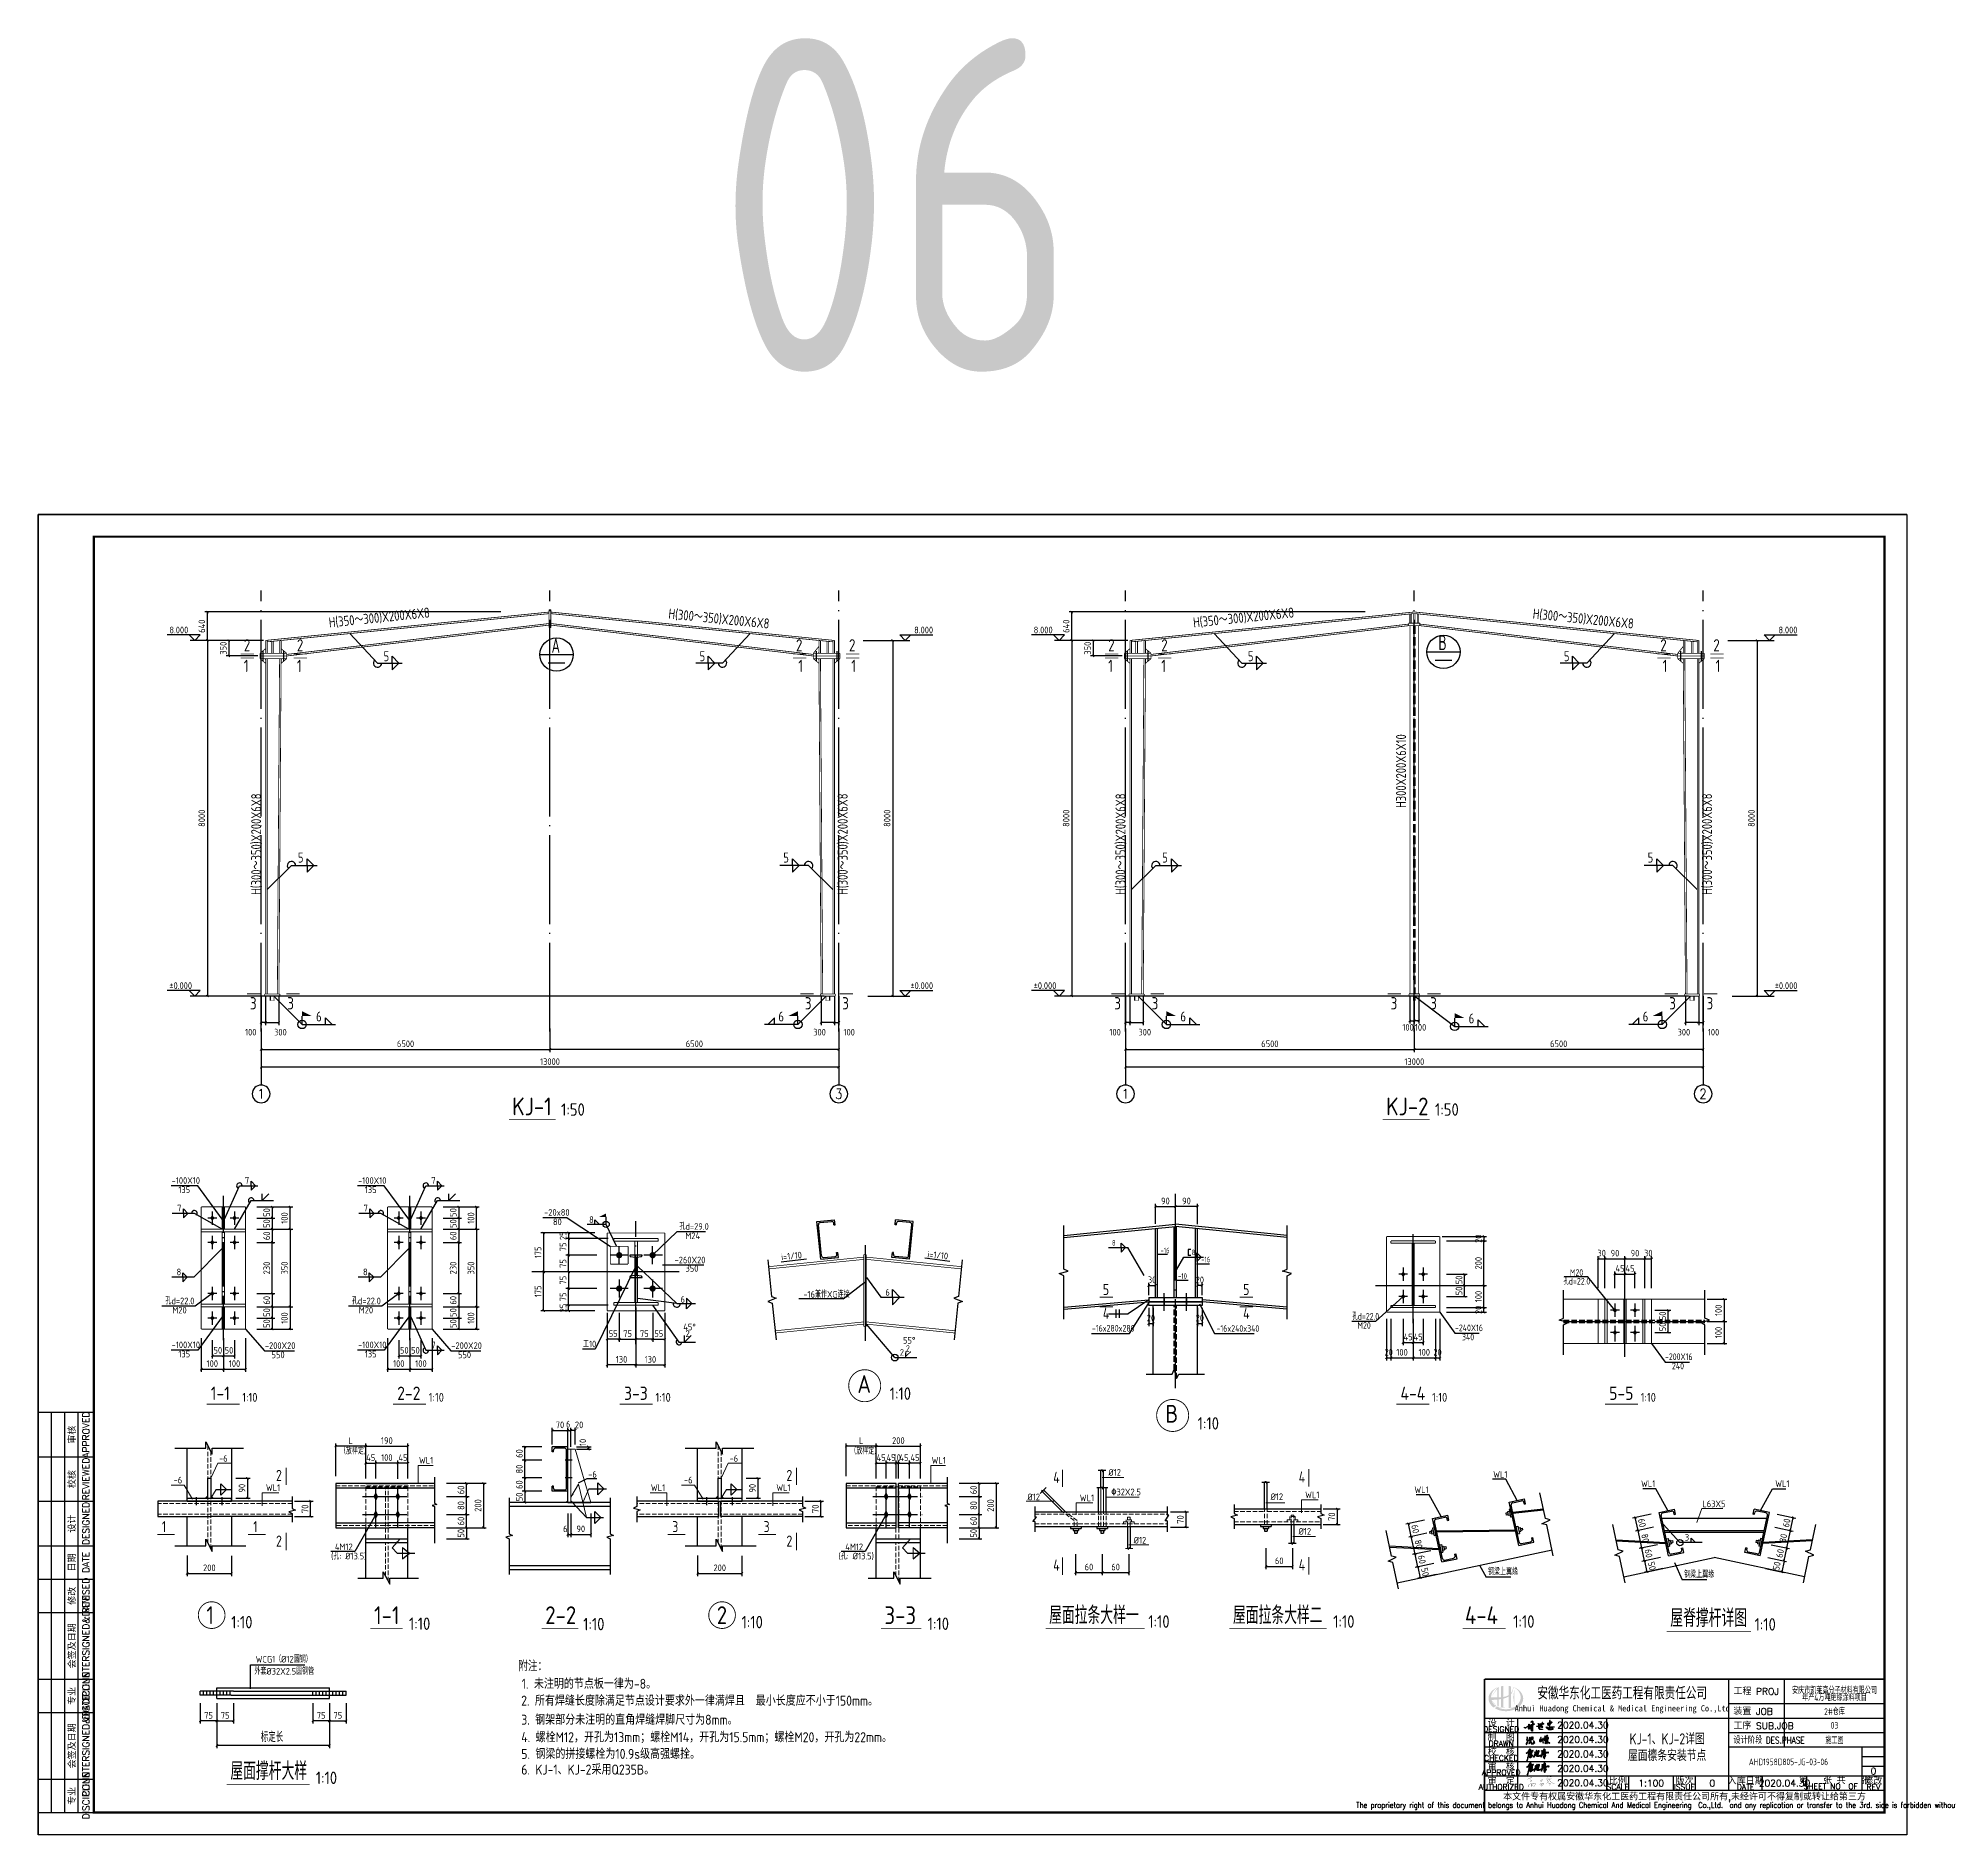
# Model space of a CAD drawing. Header units: millimetres. Extents: x 865974 to 875117, y 41124 to 44891.
# Drawn here: x 870766 to 871627, y 41124 to 41932 of the extents above; entities that cross this region are included whole.
import ezdxf
from ezdxf.enums import TextEntityAlignment as Align

# ---------------------------------------------------------------- set-up
doc = ezdxf.new("R2010")
doc.units = ezdxf.units.MM
doc.header["$LTSCALE"] = 1000
doc.header["$MEASUREMENT"] = 0
for name, pattern in [('2', [11.4, 9, -0.9, 0.6, -0.9]), ('3', [500, 300, -200]), ('6', [8.75, 5, -1.25, 1.25, -1.25]), ('CONTINOUS', [0]), ('DASH', [0.35, 0.25, -0.1]), ('DASHED', [117.236842, 78.157895, -39.078947]), ('DOTE', [2.42, 2, -0.2, 0.02, -0.2])]:
    doc.linetypes.add(name, pattern=pattern)
for name, color, linetype, lineweight in [('1', 4, 'Continuous', 70), ('D3', 62, 'Continuous', 9), ('LZ', 64, 'Continuous', 9), ('数字', 3, 'Continuous', 9)]:
    doc.layers.add(name, color=color, linetype=linetype, lineweight=lineweight)
for name, color, linetype in [('10', 7, 'Continuous'), ('1000', 2, 'Continuous'), ('11', 134, 'Continuous'), ('111', 253, '6'), ('114', 2, 'Continuous'), ('116', 1, 'Continuous'), ('14', 2, 'Continuous'), ('1530', 253, 'Continuous'), ('1534', 7, 'Continuous'), ('616', 1, 'Continuous'), ('AXIS', 3, 'Continuous'), ('AXIS_TEXT', 7, 'Continuous'), ('CON', 3, 'Continuous'), ('D1', 112, 'Continuous'), ('D2', 6, 'Continuous'), ('DIM', 7, 'Continuous'), ('DOTE', 1, 'DOTE'), ('FEN', 21, 'Continuous'), ('FRAME', 4, 'Continuous'), ('GJ', 6, 'Continuous'), ('HATCH', 8, 'Continuous'), ('LAYER1', 51, 'Continuous'), ('M_Thin', 7, 'Continuous'), ('Prof', 2, 'Continuous'), ('Profx', 2, 'Continuous'), ('PUB_DIM', 3, 'Continuous'), ('PUB_TEXT', 7, 'Continuous'), ('STRUCTURE', 7, 'Continuous'), ('THIN', 7, 'Continuous'), ('中文', 7, 'Continuous'), ('尺寸标注', 7, 'Continuous'), ('文字', 7, 'Continuous'), ('柱', 2, 'Continuous'), ('柱子', 8, 'Continuous'), ('标准层', 7, 'Continuous'), ('桩', 6, 'Continuous'), ('梁', 4, 'Continuous'), ('梁虚线', 134, '3'), ('梁集中标注', 2, 'Continuous'), ('焊缝标注', 3, 'Continuous'), ('独立基础', 2, 'Continuous'), ('索引符号标注', 253, 'Continuous'), ('编号标注', 253, 'Continuous'), ('螺栓孔标注', 253, 'Continuous'), ('轴线', 253, '2'), ('钢板标注', 253, 'Continuous')]:
    doc.layers.add(name, color=color, linetype=linetype)
doc.styles.add('_TCH_AXIS', font='COMPLEX', dxfattribs={"bigfont": 'GBCBIG'})
doc.styles.add('COMPLEX', font='COMPLEX')
doc.styles.add('ECEC_TK', font='txt_l.shx', dxfattribs={"bigfont": 'hztxt_l.shx'})
doc.styles.add('ECEC_TQ', font='txt_l.shx', dxfattribs={"bigfont": 'hztxt_l.shx'})
doc.styles.add('ECEC_TQ_S', font='')
doc.styles.add('GBHZ', font='gbenor.shx', dxfattribs={"width": 0.9, "bigfont": 'gbcbig.shx'})
doc.styles.get("Standard").update_dxf_attribs({"font": 'gbenor.shx', "bigfont": 'gbcbig.shx'})
doc.styles.add('TS', font='tssdeng.shx', dxfattribs={"width": 0.8, "height": 2.5, "bigfont": 'tssdchn.shx'})
doc.styles.add('TSSD_REIN', font='tssdeng.shx', dxfattribs={"width": 0.7, "bigfont": 'tssdchn.shx'})
doc.styles.get('ECEC_TQ_S').set_extended_font_data('SimSun')
doc.dimstyles.new('Y10', dxfattribs={"dimscale": 0, "dimtxt": 3, "dimasz": 0.01, "dimexe": 1.2, "dimexo": 1, "dimgap": 1, "dimtad": 1, "dimdec": 0, "dimlfac": 10, "dimzin": 0, "dimdsep": 46, "dimtxsty": 'GBHZ', "dimblk1": 'DX', "dimblk2": 'DX', "dimsah": 1, "dimcen": 0.09, "dimdle": 1, "dimadec": 0, "dimazin": 0, "dimtfac": 1, "dimtdec": 0, "dimtix": 1, "dimtmove": 2, "dimatfit": 3, "dimldrblk": 'DX', "dimfxl": 0, "dimtolj": 1, "dimtzin": 0, "dimarcsym": 0})
doc.dimstyles.new('Y5', dxfattribs={"dimscale": 0, "dimtxt": 3, "dimasz": 0.01, "dimexe": 1.2, "dimexo": 1, "dimgap": 1, "dimtad": 1, "dimdec": 0, "dimlfac": 5, "dimzin": 0, "dimdsep": 46, "dimtxsty": 'GBHZ', "dimblk1": 'DX', "dimblk2": 'DX', "dimsah": 1, "dimcen": 0.09, "dimdle": 1, "dimadec": 0, "dimazin": 0, "dimtfac": 1, "dimtdec": 0, "dimtix": 1, "dimtmove": 2, "dimatfit": 3, "dimldrblk": 'DX', "dimfxl": 0, "dimtolj": 1, "dimtzin": 0, "dimarcsym": 0})
doc.dimstyles.new('Y50', dxfattribs={"dimscale": 0, "dimtxt": 3, "dimasz": 0.01, "dimexe": 1.2, "dimexo": 1, "dimgap": 1, "dimtad": 1, "dimdec": 0, "dimlfac": 50, "dimzin": 0, "dimdsep": 46, "dimtxsty": 'GBHZ', "dimblk1": 'DX', "dimblk2": 'DX', "dimsah": 1, "dimcen": 0.09, "dimdle": 1, "dimadec": 0, "dimazin": 0, "dimtfac": 1, "dimtdec": 0, "dimtix": 1, "dimtmove": 2, "dimatfit": 3, "dimldrblk": 'DX', "dimfxl": 0, "dimtolj": 1, "dimtzin": 0, "dimarcsym": 0})

msp = doc.modelspace()

# ---------------------------------------------------------------- texts
at = {"color": 7, "ltscale": 0.5, "style": 'GBHZ', "width": 0.9}
for rotation, p in [(5.688431, (871100.766, 41382.041)), (354.311569, (871166.298, 41383.304))]:
    msp.add_text('i=1/10', height=3, rotation=rotation, dxfattribs=at).set_placement(p)
at = {"style": 'ECEC_TK'}
for s, p in [('APPROVED', (870787.735, 41303.604)), ('审核', (870781.235, 41303.604)), ('REVIEWED', (870787.735, 41283.604)), ('校核', (870781.235, 41283.604)), ('DESIGNED', (870787.735, 41263.604)), ('设计', (870781.235, 41263.604)), ('日期', (870781.235, 41246.104)), ('DATE', (870787.735, 41246.104)), ('REVISED', (870787.735, 41231.104)), ('修改', (870781.235, 41231.104)), ('COUNTERSIGNED&DATE', (870787.735, 41208.604)), ('会签及日期', (870781.235, 41208.604)), ('DISCIPLINE', (870787.735, 41186.104)), ('专业', (870781.235, 41186.104)), ('COUNTERSIGNED&DATE', (870787.735, 41163.604)), ('会签及日期', (870781.235, 41163.604)), ('专业', (870781.235, 41141.104)), ('DISCIPLINE', (870787.735, 41141.104))]:
    msp.add_text(s, height=3, rotation=90, dxfattribs=at).set_placement(p, align=Align.MIDDLE)
at = {"color": 251, "style": 'GBHZ', "width": 0.9}
msp.add_text('3', height=3, dxfattribs=at).set_placement((871507.378, 41255.909))
for s, height, style, p in [('附注：', 4.8, 'GBHZ', (870982.321, 41197.186)), ('1. 未注明的节点板一律为-8。', 4.5, 'GBHZ', (870983.852, 41189.263)), ('工程 PROJ', 3, 'ECEC_TQ', (871529.235, 41186.604)), ('装置 JOB', 3, 'ECEC_TQ', (871529.235, 41177.604)), ('工序 SUB.JOB', 3, 'ECEC_TQ', (871529.235, 41171.104))]:
    msp.add_text(s, height=height, dxfattribs=dict(style=style)).set_placement(p)
for s, height, style, width, p in [('安徽华东化工医药工程有限责任公司', 5, 'ECEC_TQ_S', 0.7, (871479.184, 41187.604)), ('Anhui Huadong Chemical & Medical Engineering Co.,Ltd', 2.8, 'ECEC_TQ_S', 0.85, (871479.184, 41180.104)), ('The proprietary right of this document belongs to Anhui Huadong Chemical And Medical Engineering  Co.,Ltd.  and any replication or transfer to the 3rd. side is forbidden without its permission. ', 2.5, 'ECEC_TQ', 0.72, (871507.235, 41136.604))]:
    msp.add_text(s, height=height, dxfattribs=dict(style=style, width=width)).set_placement(p, align=Align.MIDDLE)
at = {"style": 'ECEC_TQ'}
for s, height, p in [('DESIGNED', 2.5, (871424.735, 41171.104)), ('制  图', 3, (871424.735, 41167.604)), ('设  计', 3, (871424.735, 41174.104)), ('DRAWN', 2.5, (871424.735, 41164.604)), ('校  核', 3, (871424.735, 41161.104)), ('APPROVED', 2.5, (871424.735, 41151.604)), ('CHECKED', 2.5, (871424.735, 41158.104)), ('审  核', 3, (871424.735, 41154.604)), ('AUTHORIZED', 2.5, (871424.735, 41145.104)), ('审  定', 3, (871424.735, 41148.104)), ('SCALE', 2.5, (871477.235, 41145.104)), ('比例', 3, (871477.235, 41148.104)), ('ISSUE', 2.5, (871507.235, 41145.104)), ('版次', 3, (871507.235, 41148.104)), ('入库日期', 3, (871534.735, 41148.104)), ('DATE', 2.5, (871534.735, 41145.104)), ('第   张 共   张', 3, (871574.735, 41148.354)), ('SHEET NO  OF  ', 2.5, (871574.735, 41145.354)), ('修改', 3, (871592.235, 41148.104)), ('REV', 2.5, (871592.235, 41145.104)), ('本文件专有权属安徽华东化工医药工程有限责任公司所有,未经许可不得复制或转让给第三方', 3, (871507.235, 41140.604))]:
    msp.add_text(s, height=height, dxfattribs=at).set_placement(p, align=Align.MIDDLE)
at = {"style": 'ECEC_TQ', "width": 0.8}
msp.add_text('设计阶段 DES.PHASE', height=3, dxfattribs=at).set_placement((871529.235, 41164.604))
at = {"style": 'ECEC_TQ'}
for tag, text, p in [('2020.04.30', ' ', (871461.479, 41172.932)), ('2020.04.30', ' ', (871461.479, 41166.432)), ('2020.04.30', ' ', (871461.479, 41159.932)), ('2020.04.30', ' ', (871461.479, 41153.432)), ('0', '0', (871592.235, 41152.271)), ('2020.04.30', ' ', (871461.479, 41146.932)), ('1:100', '1:100', (871492.235, 41146.854)), ('0', '0', (871519.735, 41146.854)), ('2020.04.30', ' ', (871552.235, 41146.854))]:
    msp.add_attdef(tag, text=text, height=3, dxfattribs=at).set_placement(p, align=Align.MIDDLE)
at = {"layer": '10', "width": 0.9}
for s, p in [('2', (870858.77, 41655.966)), ('2', (870882.655, 41655.966)), ('2', (871107.294, 41655.966)), ('2', (871131.179, 41655.966)), ('2', (871247.807, 41655.966)), ('2', (871271.692, 41655.966)), ('2', (871496.33, 41655.966)), ('2', (871520.215, 41655.966)), ('1', (870858.77, 41646.694)), ('1', (870882.655, 41646.694)), ('1', (871108.326, 41646.694)), ('1', (871132.211, 41646.694)), ('1', (871247.807, 41646.694)), ('1', (871271.692, 41646.694)), ('1', (871497.363, 41646.694)), ('1', (871521.248, 41646.694)), ('3', (870861.547, 41494.914)), ('3', (870878.347, 41494.914)), ('3', (871111.315, 41494.914)), ('3', (871128.115, 41494.914)), ('3', (871250.583, 41494.914)), ('3', (871267.383, 41494.914)), ('3', (871374.968, 41494.914)), ('3', (871392.775, 41494.914)), ('3', (871500.351, 41494.914)), ('3', (871517.151, 41494.914))]:
    msp.add_text(s, height=5.5, dxfattribs=at).set_placement(p)
at = {"layer": '10', "style": 'GBHZ', "width": 0.9}
for s, p in [('5', (871245.433, 41366.433)), ('5', (871308.572, 41366.433)), ('4', (871245.433, 41355.691)), ('4', (871308.572, 41355.691))]:
    msp.add_text(s, height=5, dxfattribs=at).set_placement(p)
at = {"layer": '1534', "style": 'GBHZ', "width": 0.9}
for s, p in [('8.000', (870825.252, 41664.098)), ('8.000', (871160.488, 41664.098)), ('8.000', (871214.288, 41664.098)), ('8.000', (871549.524, 41664.098)), ('%%P0.000', (870825.252, 41504.098)), ('%%P0.000', (871158.808, 41504.098)), ('%%P0.000', (871214.288, 41504.098)), ('%%P0.000', (871547.844, 41504.098))]:
    msp.add_text(s, height=3, dxfattribs=at).set_placement(p)
at = {"layer": 'AXIS', "style": 'TSSD_REIN', "width": 0.7}
for s, p in [('安庆市凯莱高分子材料有限公司', (871574.735, 41188.88)), ('年产4万吨绝缘涂料项目', (871574.735, 41185.65)), ('2#仓库', (871574.735, 41179.354)), ('03', (871574.735, 41172.854)), ('施工图', (871574.735, 41166.354)), ('AHD1958D805-JG-03-06', (871554.013, 41156.397))]:
    msp.add_text(s, height=3, dxfattribs=at).set_placement(p, align=Align.MIDDLE)
at = {"layer": 'CON', "color": 7, "ltscale": 0.5, "style": 'GBHZ'}
for s, p in [('2. 所有焊缝长度除满足节点设计要求外一律满焊且  最小长度应不小于150mm。', (870983.606, 41181.679)), ('3. 钢架部分未注明的直角焊缝焊脚尺寸为8mm。', (870983.651, 41173.101)), ('4. 螺栓M12，开孔为13mm；螺栓M14，开孔为15.5mm；螺栓M20，开孔为22mm。', (870983.651, 41165.244)), ('5. 钢梁的拼接螺栓为10.9s级高强螺拴。', (870983.651, 41157.729)), ('6. KJ-1、KJ-2采用Q235B。', (870983.651, 41150.668))]:
    msp.add_text(s, height=4.5, dxfattribs=at).set_placement(p)
at = {"layer": 'DIM', "linetype": 'ByBlock', "style": 'GBHZ', "width": 0.75}
msp.add_text('标定长', height=4.5, dxfattribs=at).set_placement((870866.394, 41165.327))
at = {"layer": 'FEN', "style": 'GBHZ', "width": 0.9}
for s, p in [('2', (871154.023, 41339.073)), ('55%%d', (871155.478, 41344.531)), ('2', (871156.705, 41340.852))]:
    msp.add_text(s, height=3, dxfattribs=at).set_placement(p)
at = {"layer": 'LAYER1', "color": 7, "style": 'GBHZ', "width": 0.9}
msp.add_text('-16兼作XG连接', height=3, dxfattribs=at).set_placement((871110.625, 41365.223))
at = {"layer": 'PUB_DIM', "style": 'GBHZ', "width": 0.9}
for s, p in [('2', (870873.269, 41282.775)), ('2', (871103.003, 41282.775)), ('4', (871223.092, 41281.875, -6.024)), ('4', (871333.589, 41282.051)), ('1', (870821.887, 41259.718)), ('1', (870863.005, 41259.718)), ('3', (871051.621, 41259.718)), ('3', (871092.738, 41259.718)), ('2', (870873.269, 41253.212)), ('2', (871103.003, 41253.212)), ('4', (871223.092, 41242.405, -6.024)), ('4', (871333.589, 41242.582))]:
    msp.add_text(s, height=5, dxfattribs=at).set_placement(p)
at = {"layer": 'PUB_TEXT', "style": 'TS', "width": 0.8}
for s, p in [('KJ-1、KJ-2详图', (871499.401, 41166.983)), ('屋面檩条安装节点', (871499.401, 41159.565))]:
    msp.add_text(s, height=5, dxfattribs=at).set_placement(p, align=Align.MIDDLE)
at = {"layer": 'STRUCTURE', "color": 4, "style": 'GBHZ', "width": 0.9}
msp.add_text('6', height=3, dxfattribs=at).set_placement((871147.514, 41366.137))
at = {"layer": '中文', "style": 'GBHZ'}
for p in [(870858.062, 41318.378, 2.991), (870941.981, 41318.378, 2.991), (871044.072, 41318.378, 2.991), (871393.565, 41318.378, 2.991), (871487.481, 41318.378, 2.991)]:
    msp.add_text('1:10', height=4, dxfattribs=at).set_placement(p)
at = {"layer": '数字', "style": 'GBHZ', "width": 0.9}
for s, p in [('-6', (870847.639, 41291.392)), ('（放样定）', (870902.014, 41294.763)), ('WL1', (870937.612, 41290.581)), ('-6', (871077.372, 41291.392)), ('（放样定）', (871131.748, 41294.763)), ('WL1', (871168.346, 41290.581)), ('-6', (870827.174, 41281.647)), ('WL1', (870868.723, 41278.263)), ('-6', (871013.767, 41284.252)), ('WL1', (871041.986, 41278.263)), ('-6', (871056.908, 41281.647)), ('WL1', (871098.457, 41278.263)), ('%%C12', (871247.916, 41285.106)), ('WL1', (871421.118, 41284.197)), ('WL1', (871487.66, 41280.036)), ('WL1', (871548.062, 41280.036)), ('%%C12', (871211.494, 41274.088)), ('WL1', (871235.037, 41273.663, -6.024)), ('%%13032X2.5', (871249.239, 41276.314)), ('%%C12', (871320.909, 41274.174)), ('WL1', (871336.467, 41275.023)), ('WL1', (871385.63, 41277.32)), ('L63X5', (871515.255, 41270.963)), ('%%C12', (871259.322, 41254.602)), ('%%C12', (871333.511, 41258.595)), ('(孔: %%C13.5)', (870898.045, 41247.469)), ('4M12', (870899.762, 41251.633)), ('(孔: %%C13.5)', (871126.458, 41247.469)), ('4M12', (871129.495, 41251.633)), ('钢梁上翼缘', (871418.802, 41240.434)), ('钢梁上翼缘', (871507.061, 41239.181)), ('WCG1（%%C12圆钢）', (870864.128, 41201.066)), ('外套%%C32X2.5圆钢管', (870863.548, 41195.65))]:
    msp.add_text(s, height=3, dxfattribs=at).set_placement(p)
at = {"layer": '文字', "color": 6, "style": 'GBHZ'}
for s, height, p in [('KJ-1', 8, (870979.55, 41447.262)), ('KJ-2', 8, (871372.914, 41447.262)), ('1:50', 5.6, (871001.564, 41447.066)), ('1:50', 5.6, (871394.929, 41447.066)), ('A', 8, (871134.929, 41322.389)), ('1:10', 5.6, (871149.482, 41319.249, -0.009)), ('B', 8, (871273.539, 41309.012)), ('1:10', 5.6, (871288.091, 41305.871, -0.009)), ('1', 8, (870841.904, 41218.382)), ('1:10', 5.6, (870853.065, 41216.463, -0.009)), ('1-1', 8, (870917.383, 41218.366)), ('1:10', 5.6, (870933.111, 41215.745)), ('2-2', 8, (870994.447, 41218.366)), ('1:10', 5.6, (871011.492, 41215.581)), ('2', 8, (871071.637, 41218.382)), ('1:10', 5.6, (871082.799, 41216.463, -0.009)), ('3-3', 8, (871147.116, 41218.366)), ('1:10', 5.6, (871166.57, 41215.745)), ('屋面拉条大样一', 8, (871221.233, 41218.366)), ('1:10', 5.6, (871265.861, 41216.726)), ('屋面拉条大样二', 8, (871303.973, 41218.366)), ('1:10', 5.6, (871349.079, 41216.726)), ('4-4', 8, (871408.391, 41218.366)), ('1:10', 5.6, (871430.101, 41216.726)), ('屋脊撑杆详图', 8, (871500.827, 41217.087)), ('1:10', 5.6, (871538.737, 41215.447)), ('屋面撑杆大样', 8, (870852.716, 41148.267)), ('1:10', 5.6, (870891.155, 41146.428))]:
    msp.add_text(s, height=height, dxfattribs=at).set_placement(p)
at = {"layer": '文字', "style": 'GBHZ', "width": 0.8}
for s, p in [('8', (871249.551, 41388.652)), ('-16', (871271.389, 41385.193)), ('8', (871285.379, 41384.341)), ('-10', (871279.276, 41373.667, 5)), ('-16', (871289.689, 41381.164))]:
    msp.add_text(s, height=2.5, dxfattribs=at).set_placement(p)
at = {"layer": '梁集中标注', "style": 'GBHZ', "width": 0.9}
msp.add_text('06', height=150, dxfattribs=at).set_placement((871071.844, 41781.806))
at = {"layer": '焊缝标注', "style": 'GBHZ', "width": 0.9}
for s, rotation, p in [('H(350～300)X200X6X8', 5.762058, (870897.258, 41666.704)), ('H(300～350)X200X6X8', 354.237942, (871049.736, 41670.748)), ('H(350～300)X200X6X8', 5.762058, (871286.295, 41666.704)), ('H(300～350)X200X6X8', 354.237942, (871438.772, 41670.748)), ('H300X200X6X10', 90, (871381.887, 41585.546, -1.18)), ('H(300～350)X200X6X8', 90, (870866.574, 41546.438)), ('H(300～350)X200X6X8', 90, (871130.56, 41546.438)), ('H(300～350)X200X6X8', 90, (871255.61, 41546.438)), ('H(300～350)X200X6X8', 90, (871519.596, 41546.438))]:
    msp.add_text(s, height=4.5, rotation=rotation, dxfattribs=at).set_placement(p)
at = {"layer": '焊缝标注', "style": 'GBHZ'}
for s, width, p, p2 in [('A', 0.839996, (870997.299, 41655.308), (871001.079, 41655.308)), ('B', 0.969227, (871396.43, 41656.533), (871400.21, 41656.533))]:
    msp.add_text(s, height=6.75, dxfattribs=dict(at, width=width)).set_placement(p, p2, align=Align.FIT)
at = {"layer": '焊缝标注', "style": 'GBHZ', "width": 0.9}
for s, height, p in [('5', 4.5, (870921.673, 41651.555)), ('5', 4.5, (871063.904, 41651.555)), ('5', 4.5, (871310.709, 41651.555)), ('5', 4.5, (871452.94, 41651.555)), ('5', 4.5, (870883.104, 41560.976)), ('5', 4.5, (871101.6, 41560.976)), ('5', 4.5, (871272.141, 41560.976)), ('5', 4.5, (871490.637, 41560.976)), ('6', 4.5, (870891.309, 41489.468)), ('6', 4.5, (871099.389, 41489.468)), ('6', 4.5, (871280.345, 41489.468)), ('6', 4.5, (871410.091, 41488.576)), ('6', 4.5, (871488.426, 41489.468)), ('7', 3, (870859.244, 41416.484)), ('7', 3, (870943.164, 41416.484)), ('7', 3, (870828.755, 41404.062)), ('7', 3, (870912.675, 41404.062)), ('8', 3, (870828.505, 41375.311)), ('8', 3, (870912.425, 41375.311)), ('7', 3, (870943.164, 41342.44))]:
    msp.add_text(s, height=height, dxfattribs=at).set_placement(p)
at = {"layer": '焊缝标注', "linetype": 'ByBlock', "style": 'GBHZ', "width": 0.9}
for s, p in [('8', (871014.197, 41398.85)), ('6', (871055.332, 41362.965)), ('45°', (871056.588, 41350.519)), ('2', (871057.588, 41347.519))]:
    msp.add_text(s, height=3, dxfattribs=at).set_placement(p)
at = {"layer": '螺栓孔标注', "linetype": 'ByBlock', "style": 'GBHZ', "width": 0.9}
for s, p in [('-20x80', (870993.932, 41402.071)), ('80', (870997.91, 41397.837)), ('孔d=29.0', (871054.857, 41395.756)), ('M24', (871057.519, 41391.55))]:
    msp.add_text(s, height=3, dxfattribs=at).set_placement(p)
at = {"layer": '螺栓孔标注', "style": 'GBHZ'}
for s, width, p in [('M20', 0.8, (871455.637, 41375.022)), ('孔d=22.0', 0.8, (871452.762, 41371.123)), ('孔d=22.0', 0.9, (870823.485, 41362.259)), ('M20', 0.9, (870826.607, 41358.109)), ('孔d=22.0', 0.9, (870907.405, 41362.259)), ('M20', 0.9, (870910.527, 41358.109)), ('孔d=22.0', 0.8, (871357.75, 41355.317)), ('M20', 0.8, (871360.03, 41351.233))]:
    msp.add_text(s, height=3, dxfattribs=dict(at, width=width)).set_placement(p)
at = {"layer": '轴线', "color": 61, "linetype": 'ByBlock', "style": 'GBHZ'}
for s, p in [('1-1', (870843.882, 41319.217, 3)), ('2-2', (870927.802, 41319.217, 3)), ('3-3', (871029.892, 41319.217, 3)), ('4-4', (871379.386, 41319.217, 3)), ('5-5', (871473.301, 41319.217, 3))]:
    msp.add_text(s, height=6, dxfattribs=at).set_placement(p)
at = {"layer": '钢板标注', "style": 'GBHZ'}
for s, width, p in [('-100X10', 0.9, (870826.289, 41416.423)), ('-100X10', 0.9, (870910.208, 41416.423)), ('135', 0.9, (870829.289, 41412.273)), ('135', 0.9, (870913.208, 41412.273)), ('-16x280x280', 0.8, (871240.492, 41349.971)), ('-16x240x340', 0.8, (871296.599, 41349.88)), ('-240X16', 0.8, (871403.916, 41350.153)), ('-100X10', 0.9, (870826.289, 41342.501)), ('135', 0.9, (870829.289, 41338.351)), ('-200X20', 0.9, (870868.244, 41342.146)), ('-100X10', 0.9, (870910.208, 41342.501)), ('135', 0.9, (870913.208, 41338.351)), ('-200X20', 0.9, (870952.164, 41342.146)), ('340', 0.8, (871407.074, 41346.003)), ('550', 0.9, (870871.244, 41337.996)), ('550', 0.9, (870955.164, 41337.996)), ('-200X16', 0.8, (871498.43, 41337.148)), ('240', 0.8, (871501.589, 41332.998))]:
    msp.add_text(s, height=3, dxfattribs=dict(at, width=width)).set_placement(p)
at = {"layer": '钢板标注', "linetype": 'ByBlock', "style": 'GBHZ', "width": 0.9}
for s, p in [('-260X20', (871052.668, 41380.649)), ('350', (871057.56, 41376.886)), ('工10', (871011.43, 41342.874))]:
    msp.add_text(s, height=3, dxfattribs=at).set_placement(p)

# ---------------------------------------------------------------- blocks, each defined once
blk = doc.blocks.new('DX')
at = {"color": 0, "linetype": 'ByBlock', "const_width": 40}
blk.add_lwpolyline([(-54, -51), (46, 49)], dxfattribs=at)
blk = doc.blocks.new('*D173')
at = {"layer": 'Defpoints', "color": 0, "linetype": 'ByBlock', "transparency": 16777216}
for p in [(870932.65, 41298.41), (870913.65, 41284.82), (870932.65, 41284.82)]:
    blk.add_point(p, dxfattribs=at)
at = {"layer": 'DIM', "color": 0, "linetype": 'ByBlock', "lineweight": -2, "transparency": 16777216}
for p, q in [((870913.65, 41285.82), (870913.65, 41299.61)), ((870913.66, 41298.41), (870932.64, 41298.41)), ((870932.65, 41285.82), (870932.65, 41299.61))]:
    blk.add_line(p, q, dxfattribs=at)
at = {"layer": 'DIM', "color": 0, "linetype": 'ByBlock', "lineweight": -2, "transparency": 16777216, "xscale": 0.01, "yscale": 0.01, "zscale": 0.01, "rotation": 180}
blk.add_blockref('DX', (870913.65, 41298.41), dxfattribs=at)
at = {"layer": 'DIM', "color": 0, "linetype": 'ByBlock', "lineweight": -2, "transparency": 16777216, "xscale": 0.01, "yscale": 0.01, "zscale": 0.01}
blk.add_blockref('DX', (870932.65, 41298.41), dxfattribs=at)
at = {"layer": 'DIM', "color": 0, "linetype": 'ByBlock', "transparency": 16777216, "insert": (870923.15, 41300.91), "char_height": 3, "attachment_point": 5, "style": 'GBHZ'}
blk.add_mtext('\\A1;190', dxfattribs=at)
blk = doc.blocks.new('*D174')
at = {"layer": 'Defpoints', "color": 0, "linetype": 'ByBlock', "transparency": 16777216}
for p in [(870928.15, 41290.78), (870928.15, 41282.82), (870932.65, 41282.82)]:
    blk.add_point(p, dxfattribs=at)
at = {"layer": 'DIM', "color": 0, "linetype": 'ByBlock', "lineweight": -2, "transparency": 16777216}
for p, q in [((870928.14, 41290.78), (870928.13, 41290.78)), ((870928.15, 41283.82), (870928.15, 41291.98)), ((870932.65, 41290.78), (870928.15, 41290.78)), ((870932.65, 41283.82), (870932.65, 41291.98)), ((870932.66, 41290.78), (870932.67, 41290.78))]:
    blk.add_line(p, q, dxfattribs=at)
at = {"layer": 'DIM', "color": 0, "linetype": 'ByBlock', "lineweight": -2, "transparency": 16777216, "xscale": 0.01, "yscale": 0.01, "zscale": 0.01}
blk.add_blockref('DX', (870928.15, 41290.78), dxfattribs=at)
at = {"layer": 'DIM', "color": 0, "linetype": 'ByBlock', "lineweight": -2, "transparency": 16777216, "xscale": 0.01, "yscale": 0.01, "zscale": 0.01, "rotation": 180}
blk.add_blockref('DX', (870932.65, 41290.78), dxfattribs=at)
at = {"layer": 'DIM', "color": 0, "linetype": 'ByBlock', "transparency": 16777216, "insert": (870930.4, 41293.28), "char_height": 3, "attachment_point": 5, "style": 'GBHZ'}
blk.add_mtext('\\A1;45', dxfattribs=at)
blk = doc.blocks.new('*D175')
at = {"layer": 'Defpoints', "color": 0, "linetype": 'ByBlock', "transparency": 16777216}
for p in [(870918.15, 41290.78), (870918.15, 41282.82), (870928.15, 41282.68)]:
    blk.add_point(p, dxfattribs=at)
at = {"layer": 'DIM', "color": 0, "linetype": 'ByBlock', "lineweight": -2, "transparency": 16777216}
for p, q in [((870918.15, 41283.82), (870918.15, 41291.98)), ((870928.14, 41290.78), (870918.16, 41290.78)), ((870928.15, 41283.68), (870928.15, 41291.98))]:
    blk.add_line(p, q, dxfattribs=at)
at = {"layer": 'DIM', "color": 0, "linetype": 'ByBlock', "lineweight": -2, "transparency": 16777216, "xscale": 0.01, "yscale": 0.01, "zscale": 0.01, "rotation": 180}
blk.add_blockref('DX', (870918.15, 41290.78), dxfattribs=at)
at = {"layer": 'DIM', "color": 0, "linetype": 'ByBlock', "lineweight": -2, "transparency": 16777216, "xscale": 0.01, "yscale": 0.01, "zscale": 0.01}
blk.add_blockref('DX', (870928.15, 41290.78), dxfattribs=at)
at = {"layer": 'DIM', "color": 0, "linetype": 'ByBlock', "transparency": 16777216, "insert": (870923.15, 41293.28), "char_height": 3, "attachment_point": 5, "style": 'GBHZ'}
blk.add_mtext('\\A1;100', dxfattribs=at)
blk = doc.blocks.new('*D176')
at = {"layer": 'Defpoints', "color": 0, "linetype": 'ByBlock', "transparency": 16777216}
for p in [(870918.15, 41290.78), (870913.65, 41282.82), (870918.15, 41282.82)]:
    blk.add_point(p, dxfattribs=at)
at = {"layer": 'DIM', "color": 0, "linetype": 'ByBlock', "lineweight": -2, "transparency": 16777216}
for p, q in [((870913.64, 41290.78), (870913.63, 41290.78)), ((870913.65, 41283.82), (870913.65, 41291.98)), ((870913.65, 41290.78), (870918.15, 41290.78)), ((870918.15, 41283.82), (870918.15, 41291.98)), ((870918.16, 41290.78), (870918.17, 41290.78))]:
    blk.add_line(p, q, dxfattribs=at)
at = {"layer": 'DIM', "color": 0, "linetype": 'ByBlock', "lineweight": -2, "transparency": 16777216, "xscale": 0.01, "yscale": 0.01, "zscale": 0.01}
blk.add_blockref('DX', (870913.65, 41290.78), dxfattribs=at)
at = {"layer": 'DIM', "color": 0, "linetype": 'ByBlock', "lineweight": -2, "transparency": 16777216, "xscale": 0.01, "yscale": 0.01, "zscale": 0.01, "rotation": 180}
blk.add_blockref('DX', (870918.15, 41290.78), dxfattribs=at)
at = {"layer": 'DIM', "color": 0, "linetype": 'ByBlock', "transparency": 16777216, "insert": (870915.9, 41293.28), "char_height": 3, "attachment_point": 5, "style": 'GBHZ'}
blk.add_mtext('\\A1;45', dxfattribs=at)
blk = doc.blocks.new('*D177')
at = {"layer": 'Defpoints', "color": 0, "linetype": 'ByBlock', "transparency": 16777216}
for p in [(870953.43, 41281.73), (870953.43, 41261.73), (870966.68, 41261.73)]:
    blk.add_point(p, dxfattribs=at)
at = {"layer": 'DIM', "color": 0, "linetype": 'ByBlock', "lineweight": -2, "transparency": 16777216}
for p, q in [((870954.43, 41281.73), (870967.88, 41281.73)), ((870966.68, 41281.72), (870966.68, 41261.74)), ((870954.43, 41261.73), (870967.88, 41261.73))]:
    blk.add_line(p, q, dxfattribs=at)
at = {"layer": 'DIM', "color": 0, "linetype": 'ByBlock', "lineweight": -2, "transparency": 16777216, "xscale": 0.01, "yscale": 0.01, "zscale": 0.01}
for p, rotation in [((870966.68, 41281.73), 90), ((870966.68, 41261.73), 270)]:
    blk.add_blockref('DX', p, dxfattribs=dict(at, rotation=rotation))
at = {"layer": 'DIM', "color": 0, "linetype": 'ByBlock', "transparency": 16777216, "insert": (870964.18, 41271.73), "char_height": 3, "attachment_point": 5, "rotation": 90, "style": 'GBHZ'}
blk.add_mtext('\\A1;200', dxfattribs=at)
blk = doc.blocks.new('*D178')
at = {"layer": 'Defpoints', "color": 0, "linetype": 'ByBlock', "transparency": 16777216}
for p in [(870949.01, 41281.73), (870959, 41281.73), (870949.01, 41275.73)]:
    blk.add_point(p, dxfattribs=at)
at = {"layer": 'DIM', "color": 0, "linetype": 'ByBlock', "lineweight": -2, "transparency": 16777216}
for p, q in [((870950.01, 41281.73), (870960.2, 41281.73)), ((870959, 41275.74), (870959, 41281.72)), ((870950.01, 41275.73), (870960.2, 41275.73))]:
    blk.add_line(p, q, dxfattribs=at)
at = {"layer": 'DIM', "color": 0, "linetype": 'ByBlock', "lineweight": -2, "transparency": 16777216, "xscale": 0.01, "yscale": 0.01, "zscale": 0.01}
for p, rotation in [((870959, 41281.73), 90), ((870959, 41275.73), 270)]:
    blk.add_blockref('DX', p, dxfattribs=dict(at, rotation=rotation))
at = {"layer": 'DIM', "color": 0, "linetype": 'ByBlock', "transparency": 16777216, "insert": (870956.5, 41278.73), "char_height": 3, "attachment_point": 5, "rotation": 90, "style": 'GBHZ'}
blk.add_mtext('\\A1;60', dxfattribs=at)
blk = doc.blocks.new('*D179')
at = {"layer": 'Defpoints', "color": 0, "linetype": 'ByBlock', "transparency": 16777216}
for p in [(870949.01, 41275.73), (870959, 41275.73), (870949.01, 41267.73)]:
    blk.add_point(p, dxfattribs=at)
at = {"layer": 'DIM', "color": 0, "linetype": 'ByBlock', "lineweight": -2, "transparency": 16777216}
for p, q in [((870950.01, 41275.73), (870960.2, 41275.73)), ((870959, 41267.74), (870959, 41275.72)), ((870950.01, 41267.73), (870960.2, 41267.73))]:
    blk.add_line(p, q, dxfattribs=at)
at = {"layer": 'DIM', "color": 0, "linetype": 'ByBlock', "lineweight": -2, "transparency": 16777216, "xscale": 0.01, "yscale": 0.01, "zscale": 0.01}
for p, rotation in [((870959, 41275.73), 90), ((870959, 41267.73), 270)]:
    blk.add_blockref('DX', p, dxfattribs=dict(at, rotation=rotation))
at = {"layer": 'DIM', "color": 0, "linetype": 'ByBlock', "transparency": 16777216, "insert": (870956.5, 41271.73), "char_height": 3, "attachment_point": 5, "rotation": 90, "style": 'GBHZ'}
blk.add_mtext('\\A1;80', dxfattribs=at)
blk = doc.blocks.new('*D180')
at = {"layer": 'Defpoints', "color": 0, "linetype": 'ByBlock', "transparency": 16777216}
for p in [(870949.01, 41267.73), (870959, 41267.73), (870949.01, 41261.73)]:
    blk.add_point(p, dxfattribs=at)
at = {"layer": 'DIM', "color": 0, "linetype": 'ByBlock', "lineweight": -2, "transparency": 16777216}
for p, q in [((870950.01, 41267.73), (870960.2, 41267.73)), ((870959, 41261.74), (870959, 41267.72)), ((870950.01, 41261.73), (870960.2, 41261.73))]:
    blk.add_line(p, q, dxfattribs=at)
at = {"layer": 'DIM', "color": 0, "linetype": 'ByBlock', "lineweight": -2, "transparency": 16777216, "xscale": 0.01, "yscale": 0.01, "zscale": 0.01}
for p, rotation in [((870959, 41267.73), 90), ((870959, 41261.73), 270)]:
    blk.add_blockref('DX', p, dxfattribs=dict(at, rotation=rotation))
at = {"layer": 'DIM', "color": 0, "linetype": 'ByBlock', "transparency": 16777216, "insert": (870956.5, 41264.73), "char_height": 3, "attachment_point": 5, "rotation": 90, "style": 'GBHZ'}
blk.add_mtext('\\A1;60', dxfattribs=at)
blk = doc.blocks.new('*D181')
at = {"layer": 'Defpoints', "color": 0, "linetype": 'ByBlock', "transparency": 16777216}
for p in [(870900.12, 41298.41), (870900.12, 41283.99), (870913.65, 41289.23)]:
    blk.add_point(p, dxfattribs=at)
at = {"layer": 'DIM', "color": 0, "linetype": 'ByBlock', "lineweight": -2, "transparency": 16777216}
for p, q in [((870900.12, 41284.99), (870900.12, 41299.61)), ((870913.64, 41298.41), (870900.13, 41298.41)), ((870913.65, 41290.23), (870913.65, 41299.61))]:
    blk.add_line(p, q, dxfattribs=at)
at = {"layer": 'DIM', "color": 0, "linetype": 'ByBlock', "lineweight": -2, "transparency": 16777216, "xscale": 0.01, "yscale": 0.01, "zscale": 0.01, "rotation": 180}
blk.add_blockref('DX', (870900.12, 41298.41), dxfattribs=at)
at = {"layer": 'DIM', "color": 0, "linetype": 'ByBlock', "lineweight": -2, "transparency": 16777216, "xscale": 0.01, "yscale": 0.01, "zscale": 0.01}
blk.add_blockref('DX', (870913.65, 41298.41), dxfattribs=at)
at = {"layer": 'DIM', "color": 0, "linetype": 'ByBlock', "transparency": 16777216, "insert": (870906.88, 41300.91), "char_height": 3, "attachment_point": 5, "style": 'GBHZ'}
blk.add_mtext('\\A1;L', dxfattribs=at)
blk = doc.blocks.new('*D162')
at = {"layer": 'Defpoints', "color": 0, "linetype": 'ByBlock', "transparency": 16777216}
for p in [(871005.93, 41305.51), (871004.58, 41297.05), (871005.93, 41297.1)]:
    blk.add_point(p, dxfattribs=at)
at = {"layer": 'DIM', "color": 0, "linetype": 'ByBlock', "lineweight": -2, "transparency": 16777216}
for p, q in [((871004.57, 41305.51), (871004.56, 41305.51)), ((871004.58, 41298.05), (871004.58, 41306.71)), ((871004.58, 41305.51), (871005.93, 41305.51)), ((871005.93, 41298.1), (871005.93, 41306.71)), ((871005.94, 41305.51), (871005.95, 41305.51))]:
    blk.add_line(p, q, dxfattribs=at)
at = {"layer": 'DIM', "color": 0, "linetype": 'ByBlock', "lineweight": -2, "transparency": 16777216, "xscale": 0.01, "yscale": 0.01, "zscale": 0.01}
blk.add_blockref('DX', (871004.58, 41305.51), dxfattribs=at)
at = {"layer": 'DIM', "color": 0, "linetype": 'ByBlock', "lineweight": -2, "transparency": 16777216, "xscale": 0.01, "yscale": 0.01, "zscale": 0.01, "rotation": 180}
blk.add_blockref('DX', (871005.93, 41305.51), dxfattribs=at)
at = {"layer": 'DIM', "color": 0, "linetype": 'ByBlock', "transparency": 16777216, "insert": (871004.78, 41308.33), "char_height": 3, "attachment_point": 5, "style": 'GBHZ'}
blk.add_mtext('\\A1;6', dxfattribs=at)
blk = doc.blocks.new('*D163')
at = {"layer": 'Defpoints', "color": 0, "linetype": 'ByBlock', "transparency": 16777216}
for p in [(871005.93, 41305.51), (871005.93, 41298.1), (871007.93, 41298.1)]:
    blk.add_point(p, dxfattribs=at)
at = {"layer": 'DIM', "color": 0, "linetype": 'ByBlock', "lineweight": -2, "transparency": 16777216}
for p, q in [((871005.92, 41305.51), (871005.91, 41305.51)), ((871005.93, 41299.1), (871005.93, 41306.71)), ((871007.93, 41305.51), (871005.93, 41305.51)), ((871007.93, 41299.1), (871007.93, 41306.71)), ((871007.94, 41305.51), (871007.95, 41305.51))]:
    blk.add_line(p, q, dxfattribs=at)
at = {"layer": 'DIM', "color": 0, "linetype": 'ByBlock', "lineweight": -2, "transparency": 16777216, "xscale": 0.01, "yscale": 0.01, "zscale": 0.01}
blk.add_blockref('DX', (871005.93, 41305.51), dxfattribs=at)
at = {"layer": 'DIM', "color": 0, "linetype": 'ByBlock', "lineweight": -2, "transparency": 16777216, "xscale": 0.01, "yscale": 0.01, "zscale": 0.01, "rotation": 180}
blk.add_blockref('DX', (871007.93, 41305.51), dxfattribs=at)
at = {"layer": 'DIM', "color": 0, "linetype": 'ByBlock', "transparency": 16777216, "insert": (871009.68, 41308.01), "char_height": 3, "attachment_point": 5, "style": 'GBHZ'}
blk.add_mtext('\\A1;20', dxfattribs=at)
blk = doc.blocks.new('*D164')
at = {"layer": 'Defpoints', "color": 0, "linetype": 'ByBlock', "transparency": 16777216}
for p in [(871007.46, 41298.1), (871007.46, 41297.1), (871013.86, 41297.1)]:
    blk.add_point(p, dxfattribs=at)
at = {"layer": 'DIM', "color": 0, "linetype": 'ByBlock', "lineweight": -2, "transparency": 16777216}
for p, q in [((871008.46, 41298.1), (871015.06, 41298.1)), ((871008.46, 41297.1), (871015.06, 41297.1)), ((871013.86, 41298.11), (871013.86, 41298.12)), ((871013.86, 41298.1), (871013.86, 41297.1)), ((871013.86, 41297.09), (871013.86, 41297.08))]:
    blk.add_line(p, q, dxfattribs=at)
at = {"layer": 'DIM', "color": 0, "linetype": 'ByBlock', "lineweight": -2, "transparency": 16777216, "xscale": 0.01, "yscale": 0.01, "zscale": 0.01}
for p, rotation in [((871013.86, 41298.1), 270), ((871013.86, 41297.1), 90)]:
    blk.add_blockref('DX', p, dxfattribs=dict(at, rotation=rotation))
at = {"layer": 'DIM', "color": 0, "linetype": 'ByBlock', "transparency": 16777216, "insert": (871011.36, 41300.11), "char_height": 3, "attachment_point": 5, "rotation": 90, "style": 'GBHZ'}
blk.add_mtext('\\A1;10', dxfattribs=at)
blk = doc.blocks.new('*D165')
at = {"layer": 'Defpoints', "color": 0, "linetype": 'ByBlock', "transparency": 16777216}
for p in [(871005.93, 41269.17), (871014.93, 41269.17), (871014.93, 41258.72)]:
    blk.add_point(p, dxfattribs=at)
at = {"layer": 'DIM', "color": 0, "linetype": 'ByBlock', "lineweight": -2, "transparency": 16777216}
for p, q in [((871005.93, 41268.17), (871005.93, 41257.52)), ((871014.93, 41268.17), (871014.93, 41257.52)), ((871005.94, 41258.72), (871014.92, 41258.72))]:
    blk.add_line(p, q, dxfattribs=at)
at = {"layer": 'DIM', "color": 0, "linetype": 'ByBlock', "lineweight": -2, "transparency": 16777216, "xscale": 0.01, "yscale": 0.01, "zscale": 0.01, "rotation": 180}
blk.add_blockref('DX', (871005.93, 41258.72), dxfattribs=at)
at = {"layer": 'DIM', "color": 0, "linetype": 'ByBlock', "lineweight": -2, "transparency": 16777216, "xscale": 0.01, "yscale": 0.01, "zscale": 0.01}
blk.add_blockref('DX', (871014.93, 41258.72), dxfattribs=at)
at = {"layer": 'DIM', "color": 0, "linetype": 'ByBlock', "transparency": 16777216, "insert": (871010.43, 41261.22), "char_height": 3, "attachment_point": 5, "style": 'GBHZ'}
blk.add_mtext('\\A1;90', dxfattribs=at)
blk = doc.blocks.new('*D166')
at = {"layer": 'Defpoints', "color": 0, "linetype": 'ByBlock', "transparency": 16777216}
for p in [(871004.58, 41269.17), (871005.93, 41269.17), (871005.93, 41258.72)]:
    blk.add_point(p, dxfattribs=at)
at = {"layer": 'DIM', "color": 0, "linetype": 'ByBlock', "lineweight": -2, "transparency": 16777216}
for p, q in [((871004.58, 41268.17), (871004.58, 41257.52)), ((871005.93, 41268.17), (871005.93, 41257.52)), ((871004.57, 41258.72), (871004.56, 41258.72)), ((871004.58, 41258.72), (871005.93, 41258.72)), ((871005.94, 41258.72), (871005.95, 41258.72))]:
    blk.add_line(p, q, dxfattribs=at)
at = {"layer": 'DIM', "color": 0, "linetype": 'ByBlock', "lineweight": -2, "transparency": 16777216, "xscale": 0.01, "yscale": 0.01, "zscale": 0.01}
blk.add_blockref('DX', (871004.58, 41258.72), dxfattribs=at)
at = {"layer": 'DIM', "color": 0, "linetype": 'ByBlock', "lineweight": -2, "transparency": 16777216, "xscale": 0.01, "yscale": 0.01, "zscale": 0.01, "rotation": 180}
blk.add_blockref('DX', (871005.93, 41258.72), dxfattribs=at)
at = {"layer": 'DIM', "color": 0, "linetype": 'ByBlock', "transparency": 16777216, "insert": (871003.5, 41261.22), "char_height": 3, "attachment_point": 5, "style": 'GBHZ'}
blk.add_mtext('\\A1;6', dxfattribs=at)
blk = doc.blocks.new('*D167')
at = {"layer": 'Defpoints', "color": 0, "linetype": 'ByBlock', "transparency": 16777216}
for p in [(870985.26, 41298.1), (870993.85, 41298.1), (870993.85, 41292.1)]:
    blk.add_point(p, dxfattribs=at)
at = {"layer": 'DIM', "color": 0, "linetype": 'ByBlock', "lineweight": -2, "transparency": 16777216}
for p, q in [((870992.85, 41298.1), (870984.06, 41298.1)), ((870992.85, 41292.1), (870984.06, 41292.1)), ((870985.26, 41292.11), (870985.26, 41298.09))]:
    blk.add_line(p, q, dxfattribs=at)
at = {"layer": 'DIM', "color": 0, "linetype": 'ByBlock', "lineweight": -2, "transparency": 16777216, "xscale": 0.01, "yscale": 0.01, "zscale": 0.01}
for p, rotation in [((870985.26, 41298.1), 90), ((870985.26, 41292.1), 270)]:
    blk.add_blockref('DX', p, dxfattribs=dict(at, rotation=rotation))
at = {"layer": 'DIM', "color": 0, "linetype": 'ByBlock', "transparency": 16777216, "insert": (870982.76, 41295.1), "char_height": 3, "attachment_point": 5, "rotation": 90, "style": 'GBHZ'}
blk.add_mtext('\\A1;60', dxfattribs=at)
blk = doc.blocks.new('*D168')
at = {"layer": 'Defpoints', "color": 0, "linetype": 'ByBlock', "transparency": 16777216}
for p in [(870985.26, 41292.1), (870993.85, 41292.1), (870993.85, 41284.1)]:
    blk.add_point(p, dxfattribs=at)
at = {"layer": 'DIM', "color": 0, "linetype": 'ByBlock', "lineweight": -2, "transparency": 16777216}
for p, q in [((870992.85, 41292.1), (870984.06, 41292.1)), ((870985.26, 41284.11), (870985.26, 41292.09)), ((870992.85, 41284.1), (870984.06, 41284.1))]:
    blk.add_line(p, q, dxfattribs=at)
at = {"layer": 'DIM', "color": 0, "linetype": 'ByBlock', "lineweight": -2, "transparency": 16777216, "xscale": 0.01, "yscale": 0.01, "zscale": 0.01}
for p, rotation in [((870985.26, 41292.1), 90), ((870985.26, 41284.1), 270)]:
    blk.add_blockref('DX', p, dxfattribs=dict(at, rotation=rotation))
at = {"layer": 'DIM', "color": 0, "linetype": 'ByBlock', "transparency": 16777216, "insert": (870982.76, 41288.1), "char_height": 3, "attachment_point": 5, "rotation": 90, "style": 'GBHZ'}
blk.add_mtext('\\A1;80', dxfattribs=at)
blk = doc.blocks.new('*D169')
at = {"layer": 'Defpoints', "color": 0, "linetype": 'ByBlock', "transparency": 16777216}
for p in [(870985.26, 41284.1), (870993.85, 41284.1), (870993.85, 41278.1)]:
    blk.add_point(p, dxfattribs=at)
at = {"layer": 'DIM', "color": 0, "linetype": 'ByBlock', "lineweight": -2, "transparency": 16777216}
for p, q in [((870992.85, 41284.1), (870984.06, 41284.1)), ((870985.26, 41278.11), (870985.26, 41284.09)), ((870992.85, 41278.1), (870984.06, 41278.1))]:
    blk.add_line(p, q, dxfattribs=at)
at = {"layer": 'DIM', "color": 0, "linetype": 'ByBlock', "lineweight": -2, "transparency": 16777216, "xscale": 0.01, "yscale": 0.01, "zscale": 0.01}
for p, rotation in [((870985.26, 41284.1), 90), ((870985.26, 41278.1), 270)]:
    blk.add_blockref('DX', p, dxfattribs=dict(at, rotation=rotation))
at = {"layer": 'DIM', "color": 0, "linetype": 'ByBlock', "transparency": 16777216, "insert": (870982.76, 41281.1), "char_height": 3, "attachment_point": 5, "rotation": 90, "style": 'GBHZ'}
blk.add_mtext('\\A1;60', dxfattribs=at)
blk = doc.blocks.new('*D170')
at = {"layer": 'Defpoints', "color": 0, "linetype": 'ByBlock', "transparency": 16777216}
for p in [(871004.58, 41305.51), (870997.58, 41298.1), (871004.58, 41298.1)]:
    blk.add_point(p, dxfattribs=at)
at = {"layer": 'DIM', "color": 0, "linetype": 'ByBlock', "lineweight": -2, "transparency": 16777216}
for p, q in [((870997.58, 41299.1), (870997.58, 41306.71)), ((870997.59, 41305.51), (871004.57, 41305.51)), ((871004.58, 41299.1), (871004.58, 41306.71))]:
    blk.add_line(p, q, dxfattribs=at)
at = {"layer": 'DIM', "color": 0, "linetype": 'ByBlock', "lineweight": -2, "transparency": 16777216, "xscale": 0.01, "yscale": 0.01, "zscale": 0.01, "rotation": 180}
blk.add_blockref('DX', (870997.58, 41305.51), dxfattribs=at)
at = {"layer": 'DIM', "color": 0, "linetype": 'ByBlock', "lineweight": -2, "transparency": 16777216, "xscale": 0.01, "yscale": 0.01, "zscale": 0.01}
blk.add_blockref('DX', (871004.58, 41305.51), dxfattribs=at)
at = {"layer": 'DIM', "color": 0, "linetype": 'ByBlock', "transparency": 16777216, "insert": (871001.08, 41308.01), "char_height": 3, "attachment_point": 5, "style": 'GBHZ'}
blk.add_mtext('\\A1;70', dxfattribs=at)
blk = doc.blocks.new('*D171')
at = {"layer": 'Defpoints', "color": 0, "linetype": 'ByBlock', "transparency": 16777216}
for p in [(870880.53, 41273.73), (870888.8, 41273.73), (870880.53, 41266.73)]:
    blk.add_point(p, dxfattribs=at)
at = {"layer": 'DIM', "color": 0, "linetype": 'ByBlock', "lineweight": -2, "transparency": 16777216}
for p, q in [((870881.53, 41273.73), (870890, 41273.73)), ((870888.8, 41266.74), (870888.8, 41273.72)), ((870881.53, 41266.73), (870890, 41266.73))]:
    blk.add_line(p, q, dxfattribs=at)
at = {"layer": 'DIM', "color": 0, "linetype": 'ByBlock', "lineweight": -2, "transparency": 16777216, "xscale": 0.01, "yscale": 0.01, "zscale": 0.01}
for p, rotation in [((870888.8, 41273.73), 90), ((870888.8, 41266.73), 270)]:
    blk.add_blockref('DX', p, dxfattribs=dict(at, rotation=rotation))
at = {"layer": 'DIM', "color": 0, "linetype": 'ByBlock', "transparency": 16777216, "insert": (870886.3, 41270.23), "char_height": 3, "attachment_point": 5, "rotation": 90, "style": 'GBHZ'}
blk.add_mtext('\\A1;70', dxfattribs=at)
blk = doc.blocks.new('*D172')
at = {"layer": 'Defpoints', "color": 0, "linetype": 'ByBlock', "transparency": 16777216}
for p in [(870854.17, 41284.01), (870854.17, 41275.01), (870860.43, 41275.01)]:
    blk.add_point(p, dxfattribs=at)
at = {"layer": 'DIM', "color": 0, "linetype": 'ByBlock', "lineweight": -2, "transparency": 16777216}
for p, q in [((870855.17, 41284.01), (870861.63, 41284.01)), ((870860.43, 41284), (870860.43, 41275.02)), ((870855.17, 41275.01), (870861.63, 41275.01))]:
    blk.add_line(p, q, dxfattribs=at)
at = {"layer": 'DIM', "color": 0, "linetype": 'ByBlock', "lineweight": -2, "transparency": 16777216, "xscale": 0.01, "yscale": 0.01, "zscale": 0.01}
for p, rotation in [((870860.43, 41284.01), 90), ((870860.43, 41275.01), 270)]:
    blk.add_blockref('DX', p, dxfattribs=dict(at, rotation=rotation))
at = {"layer": 'DIM', "color": 0, "linetype": 'ByBlock', "transparency": 16777216, "insert": (870857.93, 41279.51), "char_height": 3, "attachment_point": 5, "rotation": 90, "style": 'GBHZ'}
blk.add_mtext('\\A1;90', dxfattribs=at)
blk = doc.blocks.new('*D161')
at = {"layer": 'Defpoints', "color": 0, "linetype": 'ByBlock', "transparency": 16777216}
for p in [(870833.25, 41250.25), (870853.25, 41250.03), (870853.25, 41241.19)]:
    blk.add_point(p, dxfattribs=at)
at = {"layer": 'DIM', "color": 0, "linetype": 'ByBlock', "lineweight": -2, "transparency": 16777216}
for p, q in [((870833.25, 41249.25), (870833.25, 41239.99)), ((870853.25, 41249.03), (870853.25, 41239.99)), ((870833.26, 41241.19), (870853.24, 41241.19))]:
    blk.add_line(p, q, dxfattribs=at)
at = {"layer": 'DIM', "color": 0, "linetype": 'ByBlock', "lineweight": -2, "transparency": 16777216, "xscale": 0.01, "yscale": 0.01, "zscale": 0.01, "rotation": 180}
blk.add_blockref('DX', (870833.25, 41241.19), dxfattribs=at)
at = {"layer": 'DIM', "color": 0, "linetype": 'ByBlock', "lineweight": -2, "transparency": 16777216, "xscale": 0.01, "yscale": 0.01, "zscale": 0.01}
blk.add_blockref('DX', (870853.25, 41241.19), dxfattribs=at)
at = {"layer": 'DIM', "color": 0, "linetype": 'ByBlock', "transparency": 16777216, "insert": (870843.25, 41243.69), "char_height": 3, "attachment_point": 5, "style": 'GBHZ'}
blk.add_mtext('\\A1;200', dxfattribs=at)
blk = doc.blocks.new('*D159')
at = {"layer": 'Defpoints', "color": 0, "linetype": 'ByBlock', "transparency": 16777216}
for p in [(870949.01, 41261.73), (870949.01, 41256.73), (870959, 41256.73)]:
    blk.add_point(p, dxfattribs=at)
at = {"layer": 'DIM', "color": 0, "linetype": 'ByBlock', "lineweight": -2, "transparency": 16777216}
for p, q in [((870950.01, 41261.73), (870960.2, 41261.73)), ((870950.01, 41256.73), (870960.2, 41256.73)), ((870959, 41261.72), (870959, 41256.74))]:
    blk.add_line(p, q, dxfattribs=at)
at = {"layer": 'DIM', "color": 0, "linetype": 'ByBlock', "lineweight": -2, "transparency": 16777216, "xscale": 0.01, "yscale": 0.01, "zscale": 0.01}
for p, rotation in [((870959, 41256.73), 270), ((870959, 41261.73), 90)]:
    blk.add_blockref('DX', p, dxfattribs=dict(at, rotation=rotation))
at = {"layer": 'DIM', "color": 0, "linetype": 'ByBlock', "transparency": 16777216, "insert": (870956.5, 41259.23), "char_height": 3, "attachment_point": 5, "rotation": 90, "style": 'GBHZ'}
blk.add_mtext('\\A1;50', dxfattribs=at)
blk = doc.blocks.new('*D160')
at = {"layer": 'Defpoints', "color": 0, "linetype": 'ByBlock', "transparency": 16777216}
for p in [(870985.26, 41273.1), (870993.85, 41278.1), (870993.85, 41273.1)]:
    blk.add_point(p, dxfattribs=at)
at = {"layer": 'DIM', "color": 0, "linetype": 'ByBlock', "lineweight": -2, "transparency": 16777216}
for p, q in [((870992.85, 41278.1), (870984.06, 41278.1)), ((870992.85, 41273.1), (870984.06, 41273.1)), ((870985.26, 41278.09), (870985.26, 41273.11))]:
    blk.add_line(p, q, dxfattribs=at)
at = {"layer": 'DIM', "color": 0, "linetype": 'ByBlock', "lineweight": -2, "transparency": 16777216, "xscale": 0.01, "yscale": 0.01, "zscale": 0.01}
for p, rotation in [((870985.26, 41273.1), 270), ((870985.26, 41278.1), 90)]:
    blk.add_blockref('DX', p, dxfattribs=dict(at, rotation=rotation))
at = {"layer": 'DIM', "color": 0, "linetype": 'ByBlock', "transparency": 16777216, "insert": (870982.76, 41275.6), "char_height": 3, "attachment_point": 5, "rotation": 90, "style": 'GBHZ'}
blk.add_mtext('\\A1;50', dxfattribs=at)
blk = doc.blocks.new('*D108')
at = {"layer": 'Defpoints', "color": 0, "linetype": 'ByBlock', "transparency": 16777216}
for p in [(871163.38, 41298.41), (871143.38, 41284.82), (871163.38, 41284.82)]:
    blk.add_point(p, dxfattribs=at)
at = {"layer": 'DIM', "color": 0, "linetype": 'ByBlock', "lineweight": -2, "transparency": 16777216}
for p, q in [((871143.38, 41285.82), (871143.38, 41299.61)), ((871143.39, 41298.41), (871163.37, 41298.41)), ((871163.38, 41285.82), (871163.38, 41299.61))]:
    blk.add_line(p, q, dxfattribs=at)
at = {"layer": 'DIM', "color": 0, "linetype": 'ByBlock', "lineweight": -2, "transparency": 16777216, "xscale": 0.01, "yscale": 0.01, "zscale": 0.01, "rotation": 180}
blk.add_blockref('DX', (871143.38, 41298.41), dxfattribs=at)
at = {"layer": 'DIM', "color": 0, "linetype": 'ByBlock', "lineweight": -2, "transparency": 16777216, "xscale": 0.01, "yscale": 0.01, "zscale": 0.01}
blk.add_blockref('DX', (871163.38, 41298.41), dxfattribs=at)
at = {"layer": 'DIM', "color": 0, "linetype": 'ByBlock', "transparency": 16777216, "insert": (871153.38, 41300.91), "char_height": 3, "attachment_point": 5, "style": 'GBHZ'}
blk.add_mtext('\\A1;200', dxfattribs=at)
blk = doc.blocks.new('*D109')
at = {"layer": 'Defpoints', "color": 0, "linetype": 'ByBlock', "transparency": 16777216}
for p in [(871158.38, 41290.78), (871158.38, 41282.82), (871163.38, 41282.82)]:
    blk.add_point(p, dxfattribs=at)
at = {"layer": 'DIM', "color": 0, "linetype": 'ByBlock', "lineweight": -2, "transparency": 16777216}
for p, q in [((871158.38, 41283.82), (871158.38, 41291.98)), ((871163.37, 41290.78), (871158.39, 41290.78)), ((871163.38, 41283.82), (871163.38, 41291.98))]:
    blk.add_line(p, q, dxfattribs=at)
at = {"layer": 'DIM', "color": 0, "linetype": 'ByBlock', "lineweight": -2, "transparency": 16777216, "xscale": 0.01, "yscale": 0.01, "zscale": 0.01, "rotation": 180}
blk.add_blockref('DX', (871158.38, 41290.78), dxfattribs=at)
at = {"layer": 'DIM', "color": 0, "linetype": 'ByBlock', "lineweight": -2, "transparency": 16777216, "xscale": 0.01, "yscale": 0.01, "zscale": 0.01}
blk.add_blockref('DX', (871163.38, 41290.78), dxfattribs=at)
at = {"layer": 'DIM', "color": 0, "linetype": 'ByBlock', "transparency": 16777216, "insert": (871160.88, 41293.28), "char_height": 3, "attachment_point": 5, "style": 'GBHZ'}
blk.add_mtext('\\A1;45', dxfattribs=at)
blk = doc.blocks.new('*D110')
at = {"layer": 'Defpoints', "color": 0, "linetype": 'ByBlock', "transparency": 16777216}
for p in [(871147.88, 41290.78), (871143.38, 41282.82), (871147.88, 41282.82)]:
    blk.add_point(p, dxfattribs=at)
at = {"layer": 'DIM', "color": 0, "linetype": 'ByBlock', "lineweight": -2, "transparency": 16777216}
for p, q in [((871143.37, 41290.78), (871143.36, 41290.78)), ((871143.38, 41283.82), (871143.38, 41291.98)), ((871143.38, 41290.78), (871147.88, 41290.78)), ((871147.88, 41283.82), (871147.88, 41291.98)), ((871147.89, 41290.78), (871147.9, 41290.78))]:
    blk.add_line(p, q, dxfattribs=at)
at = {"layer": 'DIM', "color": 0, "linetype": 'ByBlock', "lineweight": -2, "transparency": 16777216, "xscale": 0.01, "yscale": 0.01, "zscale": 0.01}
blk.add_blockref('DX', (871143.38, 41290.78), dxfattribs=at)
at = {"layer": 'DIM', "color": 0, "linetype": 'ByBlock', "lineweight": -2, "transparency": 16777216, "xscale": 0.01, "yscale": 0.01, "zscale": 0.01, "rotation": 180}
blk.add_blockref('DX', (871147.88, 41290.78), dxfattribs=at)
at = {"layer": 'DIM', "color": 0, "linetype": 'ByBlock', "transparency": 16777216, "insert": (871145.63, 41293.28), "char_height": 3, "attachment_point": 5, "style": 'GBHZ'}
blk.add_mtext('\\A1;45', dxfattribs=at)
blk = doc.blocks.new('*D111')
at = {"layer": 'Defpoints', "color": 0, "linetype": 'ByBlock', "transparency": 16777216}
for p in [(871184.17, 41281.73), (871184.17, 41261.73), (871197.41, 41261.73)]:
    blk.add_point(p, dxfattribs=at)
at = {"layer": 'DIM', "color": 0, "linetype": 'ByBlock', "lineweight": -2, "transparency": 16777216}
for p, q in [((871185.17, 41281.73), (871198.61, 41281.73)), ((871197.41, 41281.72), (871197.41, 41261.74)), ((871185.17, 41261.73), (871198.61, 41261.73))]:
    blk.add_line(p, q, dxfattribs=at)
at = {"layer": 'DIM', "color": 0, "linetype": 'ByBlock', "lineweight": -2, "transparency": 16777216, "xscale": 0.01, "yscale": 0.01, "zscale": 0.01}
for p, rotation in [((871197.41, 41281.73), 90), ((871197.41, 41261.73), 270)]:
    blk.add_blockref('DX', p, dxfattribs=dict(at, rotation=rotation))
at = {"layer": 'DIM', "color": 0, "linetype": 'ByBlock', "transparency": 16777216, "insert": (871194.91, 41271.73), "char_height": 3, "attachment_point": 5, "rotation": 90, "style": 'GBHZ'}
blk.add_mtext('\\A1;200', dxfattribs=at)
blk = doc.blocks.new('*D112')
at = {"layer": 'Defpoints', "color": 0, "linetype": 'ByBlock', "transparency": 16777216}
for p in [(871179.75, 41281.73), (871189.74, 41281.73), (871179.75, 41275.73)]:
    blk.add_point(p, dxfattribs=at)
at = {"layer": 'DIM', "color": 0, "linetype": 'ByBlock', "lineweight": -2, "transparency": 16777216}
for p, q in [((871180.75, 41281.73), (871190.94, 41281.73)), ((871189.74, 41275.74), (871189.74, 41281.72)), ((871180.75, 41275.73), (871190.94, 41275.73))]:
    blk.add_line(p, q, dxfattribs=at)
at = {"layer": 'DIM', "color": 0, "linetype": 'ByBlock', "lineweight": -2, "transparency": 16777216, "xscale": 0.01, "yscale": 0.01, "zscale": 0.01}
for p, rotation in [((871189.74, 41281.73), 90), ((871189.74, 41275.73), 270)]:
    blk.add_blockref('DX', p, dxfattribs=dict(at, rotation=rotation))
at = {"layer": 'DIM', "color": 0, "linetype": 'ByBlock', "transparency": 16777216, "insert": (871187.24, 41278.73), "char_height": 3, "attachment_point": 5, "rotation": 90, "style": 'GBHZ'}
blk.add_mtext('\\A1;60', dxfattribs=at)
blk = doc.blocks.new('*D113')
at = {"layer": 'Defpoints', "color": 0, "linetype": 'ByBlock', "transparency": 16777216}
for p in [(871179.75, 41275.73), (871189.74, 41275.73), (871179.75, 41267.73)]:
    blk.add_point(p, dxfattribs=at)
at = {"layer": 'DIM', "color": 0, "linetype": 'ByBlock', "lineweight": -2, "transparency": 16777216}
for p, q in [((871180.75, 41275.73), (871190.94, 41275.73)), ((871189.74, 41267.74), (871189.74, 41275.72)), ((871180.75, 41267.73), (871190.94, 41267.73))]:
    blk.add_line(p, q, dxfattribs=at)
at = {"layer": 'DIM', "color": 0, "linetype": 'ByBlock', "lineweight": -2, "transparency": 16777216, "xscale": 0.01, "yscale": 0.01, "zscale": 0.01}
for p, rotation in [((871189.74, 41275.73), 90), ((871189.74, 41267.73), 270)]:
    blk.add_blockref('DX', p, dxfattribs=dict(at, rotation=rotation))
at = {"layer": 'DIM', "color": 0, "linetype": 'ByBlock', "transparency": 16777216, "insert": (871187.24, 41271.73), "char_height": 3, "attachment_point": 5, "rotation": 90, "style": 'GBHZ'}
blk.add_mtext('\\A1;80', dxfattribs=at)
blk = doc.blocks.new('*D114')
at = {"layer": 'Defpoints', "color": 0, "linetype": 'ByBlock', "transparency": 16777216}
for p in [(871179.75, 41267.73), (871189.74, 41267.73), (871179.75, 41261.73)]:
    blk.add_point(p, dxfattribs=at)
at = {"layer": 'DIM', "color": 0, "linetype": 'ByBlock', "lineweight": -2, "transparency": 16777216}
for p, q in [((871180.75, 41267.73), (871190.94, 41267.73)), ((871189.74, 41261.74), (871189.74, 41267.72)), ((871180.75, 41261.73), (871190.94, 41261.73))]:
    blk.add_line(p, q, dxfattribs=at)
at = {"layer": 'DIM', "color": 0, "linetype": 'ByBlock', "lineweight": -2, "transparency": 16777216, "xscale": 0.01, "yscale": 0.01, "zscale": 0.01}
for p, rotation in [((871189.74, 41267.73), 90), ((871189.74, 41261.73), 270)]:
    blk.add_blockref('DX', p, dxfattribs=dict(at, rotation=rotation))
at = {"layer": 'DIM', "color": 0, "linetype": 'ByBlock', "transparency": 16777216, "insert": (871187.24, 41264.73), "char_height": 3, "attachment_point": 5, "rotation": 90, "style": 'GBHZ'}
blk.add_mtext('\\A1;60', dxfattribs=at)
blk = doc.blocks.new('*D115')
at = {"layer": 'Defpoints', "color": 0, "linetype": 'ByBlock', "transparency": 16777216}
for p in [(871129.85, 41298.41), (871129.85, 41283.99), (871143.38, 41289.23)]:
    blk.add_point(p, dxfattribs=at)
at = {"layer": 'DIM', "color": 0, "linetype": 'ByBlock', "lineweight": -2, "transparency": 16777216}
for p, q in [((871129.85, 41284.99), (871129.85, 41299.61)), ((871143.37, 41298.41), (871129.86, 41298.41)), ((871143.38, 41290.23), (871143.38, 41299.61))]:
    blk.add_line(p, q, dxfattribs=at)
at = {"layer": 'DIM', "color": 0, "linetype": 'ByBlock', "lineweight": -2, "transparency": 16777216, "xscale": 0.01, "yscale": 0.01, "zscale": 0.01, "rotation": 180}
blk.add_blockref('DX', (871129.85, 41298.41), dxfattribs=at)
at = {"layer": 'DIM', "color": 0, "linetype": 'ByBlock', "lineweight": -2, "transparency": 16777216, "xscale": 0.01, "yscale": 0.01, "zscale": 0.01}
blk.add_blockref('DX', (871143.38, 41298.41), dxfattribs=at)
at = {"layer": 'DIM', "color": 0, "linetype": 'ByBlock', "transparency": 16777216, "insert": (871136.62, 41300.91), "char_height": 3, "attachment_point": 5, "style": 'GBHZ'}
blk.add_mtext('\\A1;L', dxfattribs=at)
blk = doc.blocks.new('*D103')
at = {"layer": 'Defpoints', "color": 0, "linetype": 'ByBlock', "transparency": 16777216}
for p in [(871110.26, 41273.73), (871118.54, 41273.73), (871110.26, 41266.73)]:
    blk.add_point(p, dxfattribs=at)
at = {"layer": 'DIM', "color": 0, "linetype": 'ByBlock', "lineweight": -2, "transparency": 16777216}
for p, q in [((871111.26, 41273.73), (871119.74, 41273.73)), ((871118.54, 41266.74), (871118.54, 41273.72)), ((871111.26, 41266.73), (871119.74, 41266.73))]:
    blk.add_line(p, q, dxfattribs=at)
at = {"layer": 'DIM', "color": 0, "linetype": 'ByBlock', "lineweight": -2, "transparency": 16777216, "xscale": 0.01, "yscale": 0.01, "zscale": 0.01}
for p, rotation in [((871118.54, 41273.73), 90), ((871118.54, 41266.73), 270)]:
    blk.add_blockref('DX', p, dxfattribs=dict(at, rotation=rotation))
at = {"layer": 'DIM', "color": 0, "linetype": 'ByBlock', "transparency": 16777216, "insert": (871116.04, 41270.23), "char_height": 3, "attachment_point": 5, "rotation": 90, "style": 'GBHZ'}
blk.add_mtext('\\A1;70', dxfattribs=at)
blk = doc.blocks.new('*D104')
at = {"layer": 'Defpoints', "color": 0, "linetype": 'ByBlock', "transparency": 16777216}
for p in [(871083.9, 41284.01), (871083.9, 41275.01), (871090.16, 41275.01)]:
    blk.add_point(p, dxfattribs=at)
at = {"layer": 'DIM', "color": 0, "linetype": 'ByBlock', "lineweight": -2, "transparency": 16777216}
for p, q in [((871084.9, 41284.01), (871091.36, 41284.01)), ((871090.16, 41284), (871090.16, 41275.02)), ((871084.9, 41275.01), (871091.36, 41275.01))]:
    blk.add_line(p, q, dxfattribs=at)
at = {"layer": 'DIM', "color": 0, "linetype": 'ByBlock', "lineweight": -2, "transparency": 16777216, "xscale": 0.01, "yscale": 0.01, "zscale": 0.01}
for p, rotation in [((871090.16, 41284.01), 90), ((871090.16, 41275.01), 270)]:
    blk.add_blockref('DX', p, dxfattribs=dict(at, rotation=rotation))
at = {"layer": 'DIM', "color": 0, "linetype": 'ByBlock', "transparency": 16777216, "insert": (871087.66, 41279.51), "char_height": 3, "attachment_point": 5, "rotation": 90, "style": 'GBHZ'}
blk.add_mtext('\\A1;90', dxfattribs=at)
blk = doc.blocks.new('*D105')
at = {"layer": 'Defpoints', "color": 0, "linetype": 'ByBlock', "transparency": 16777216}
for p in [(871062.98, 41250.25), (871082.98, 41250.03), (871082.98, 41241.19)]:
    blk.add_point(p, dxfattribs=at)
at = {"layer": 'DIM', "color": 0, "linetype": 'ByBlock', "lineweight": -2, "transparency": 16777216}
for p, q in [((871062.98, 41249.25), (871062.98, 41239.99)), ((871082.98, 41249.03), (871082.98, 41239.99)), ((871062.99, 41241.19), (871082.97, 41241.19))]:
    blk.add_line(p, q, dxfattribs=at)
at = {"layer": 'DIM', "color": 0, "linetype": 'ByBlock', "lineweight": -2, "transparency": 16777216, "xscale": 0.01, "yscale": 0.01, "zscale": 0.01, "rotation": 180}
blk.add_blockref('DX', (871062.98, 41241.19), dxfattribs=at)
at = {"layer": 'DIM', "color": 0, "linetype": 'ByBlock', "lineweight": -2, "transparency": 16777216, "xscale": 0.01, "yscale": 0.01, "zscale": 0.01}
blk.add_blockref('DX', (871082.98, 41241.19), dxfattribs=at)
at = {"layer": 'DIM', "color": 0, "linetype": 'ByBlock', "transparency": 16777216, "insert": (871072.98, 41243.69), "char_height": 3, "attachment_point": 5, "style": 'GBHZ'}
blk.add_mtext('\\A1;200', dxfattribs=at)
blk = doc.blocks.new('*D106')
at = {"layer": 'Defpoints', "color": 0, "linetype": 'ByBlock', "transparency": 16777216}
for p in [(871179.75, 41261.73), (871179.75, 41256.73), (871189.74, 41256.73)]:
    blk.add_point(p, dxfattribs=at)
at = {"layer": 'DIM', "color": 0, "linetype": 'ByBlock', "lineweight": -2, "transparency": 16777216}
for p, q in [((871180.75, 41261.73), (871190.94, 41261.73)), ((871180.75, 41256.73), (871190.94, 41256.73)), ((871189.74, 41261.72), (871189.74, 41256.74))]:
    blk.add_line(p, q, dxfattribs=at)
at = {"layer": 'DIM', "color": 0, "linetype": 'ByBlock', "lineweight": -2, "transparency": 16777216, "xscale": 0.01, "yscale": 0.01, "zscale": 0.01}
for p, rotation in [((871189.74, 41256.73), 270), ((871189.74, 41261.73), 90)]:
    blk.add_blockref('DX', p, dxfattribs=dict(at, rotation=rotation))
at = {"layer": 'DIM', "color": 0, "linetype": 'ByBlock', "transparency": 16777216, "insert": (871187.24, 41259.23), "char_height": 3, "attachment_point": 5, "rotation": 90, "style": 'GBHZ'}
blk.add_mtext('\\A1;50', dxfattribs=at)
blk = doc.blocks.new('*D107')
at = {"layer": 'Defpoints', "color": 0, "linetype": 'ByBlock', "transparency": 16777216}
for p in [(871152.38, 41290.78), (871152.38, 41282.82), (871153.38, 41282.82)]:
    blk.add_point(p, dxfattribs=at)
at = {"layer": 'DIM', "color": 0, "linetype": 'ByBlock', "lineweight": -2, "transparency": 16777216}
for p, q in [((871152.37, 41290.78), (871152.36, 41290.78)), ((871152.38, 41283.82), (871152.38, 41291.98)), ((871153.38, 41290.78), (871152.38, 41290.78)), ((871153.38, 41283.82), (871153.38, 41291.98)), ((871153.39, 41290.78), (871153.4, 41290.78))]:
    blk.add_line(p, q, dxfattribs=at)
at = {"layer": 'DIM', "color": 0, "linetype": 'ByBlock', "lineweight": -2, "transparency": 16777216, "xscale": 0.01, "yscale": 0.01, "zscale": 0.01}
blk.add_blockref('DX', (871152.38, 41290.78), dxfattribs=at)
at = {"layer": 'DIM', "color": 0, "linetype": 'ByBlock', "lineweight": -2, "transparency": 16777216, "xscale": 0.01, "yscale": 0.01, "zscale": 0.01, "rotation": 180}
blk.add_blockref('DX', (871153.38, 41290.78), dxfattribs=at)
at = {"layer": 'DIM', "color": 0, "linetype": 'ByBlock', "transparency": 16777216, "insert": (871152.88, 41293.28), "char_height": 3, "attachment_point": 5, "style": 'GBHZ'}
blk.add_mtext('\\A1;10', dxfattribs=at)
blk = doc.blocks.new('*D95')
at = {"layer": 'Defpoints', "color": 0, "linetype": 'ByBlock', "transparency": 16777216}
for p in [(870846.63, 41181.63), (870897.32, 41183.85), (870846.63, 41163.77)]:
    blk.add_point(p, dxfattribs=at)
at = {"layer": 'DIM', "color": 0, "linetype": 'ByBlock', "lineweight": -2, "transparency": 16777216}
for p, q in [((870846.63, 41180.63), (870846.63, 41162.57)), ((870897.32, 41182.85), (870897.32, 41162.57)), ((870897.31, 41163.77), (870846.64, 41163.77))]:
    blk.add_line(p, q, dxfattribs=at)
at = {"layer": 'DIM', "color": 0, "linetype": 'ByBlock', "lineweight": -2, "transparency": 16777216, "xscale": 0.01, "yscale": 0.01, "zscale": 0.01, "rotation": 180}
blk.add_blockref('DX', (870846.63, 41163.77), dxfattribs=at)
at = {"layer": 'DIM', "color": 0, "linetype": 'ByBlock', "lineweight": -2, "transparency": 16777216, "xscale": 0.01, "yscale": 0.01, "zscale": 0.01}
blk.add_blockref('DX', (870897.32, 41163.77), dxfattribs=at)
blk = doc.blocks.new('*D96')
at = {"layer": 'Defpoints', "color": 0, "linetype": 'ByBlock', "transparency": 16777216}
for p in [(870846.63, 41183.85), (870854.13, 41183.85), (870854.13, 41174.83)]:
    blk.add_point(p, dxfattribs=at)
at = {"layer": 'DIM', "color": 0, "linetype": 'ByBlock', "lineweight": -2, "transparency": 16777216}
for p, q in [((870846.63, 41182.85), (870846.63, 41173.63)), ((870854.13, 41182.85), (870854.13, 41173.63)), ((870846.64, 41174.83), (870854.12, 41174.83))]:
    blk.add_line(p, q, dxfattribs=at)
at = {"layer": 'DIM', "color": 0, "linetype": 'ByBlock', "lineweight": -2, "transparency": 16777216, "xscale": 0.01, "yscale": 0.01, "zscale": 0.01, "rotation": 180}
blk.add_blockref('DX', (870846.63, 41174.83), dxfattribs=at)
at = {"layer": 'DIM', "color": 0, "linetype": 'ByBlock', "lineweight": -2, "transparency": 16777216, "xscale": 0.01, "yscale": 0.01, "zscale": 0.01}
blk.add_blockref('DX', (870854.13, 41174.83), dxfattribs=at)
at = {"layer": 'DIM', "color": 0, "linetype": 'ByBlock', "transparency": 16777216, "insert": (870850.38, 41177.33), "char_height": 3, "attachment_point": 5, "style": 'GBHZ'}
blk.add_mtext('\\A1;75', dxfattribs=at)
blk = doc.blocks.new('*D97')
at = {"layer": 'Defpoints', "color": 0, "linetype": 'ByBlock', "transparency": 16777216}
for p in [(870839.13, 41183.85), (870846.63, 41183.85), (870839.13, 41174.83)]:
    blk.add_point(p, dxfattribs=at)
at = {"layer": 'DIM', "color": 0, "linetype": 'ByBlock', "lineweight": -2, "transparency": 16777216}
for p, q in [((870839.13, 41182.85), (870839.13, 41173.63)), ((870846.63, 41182.85), (870846.63, 41173.63)), ((870846.62, 41174.83), (870839.14, 41174.83))]:
    blk.add_line(p, q, dxfattribs=at)
at = {"layer": 'DIM', "color": 0, "linetype": 'ByBlock', "lineweight": -2, "transparency": 16777216, "xscale": 0.01, "yscale": 0.01, "zscale": 0.01, "rotation": 180}
blk.add_blockref('DX', (870839.13, 41174.83), dxfattribs=at)
at = {"layer": 'DIM', "color": 0, "linetype": 'ByBlock', "lineweight": -2, "transparency": 16777216, "xscale": 0.01, "yscale": 0.01, "zscale": 0.01}
blk.add_blockref('DX', (870846.63, 41174.83), dxfattribs=at)
at = {"layer": 'DIM', "color": 0, "linetype": 'ByBlock', "transparency": 16777216, "insert": (870842.88, 41177.33), "char_height": 3, "attachment_point": 5, "style": 'GBHZ'}
blk.add_mtext('\\A1;75', dxfattribs=at)
blk = doc.blocks.new('*D98')
at = {"layer": 'Defpoints', "color": 0, "linetype": 'ByBlock', "transparency": 16777216}
for p in [(870889.82, 41183.85), (870897.32, 41183.85), (870889.82, 41174.83)]:
    blk.add_point(p, dxfattribs=at)
at = {"layer": 'DIM', "color": 0, "linetype": 'ByBlock', "lineweight": -2, "transparency": 16777216}
for p, q in [((870889.82, 41182.85), (870889.82, 41173.63)), ((870897.32, 41182.85), (870897.32, 41173.63)), ((870897.31, 41174.83), (870889.83, 41174.83))]:
    blk.add_line(p, q, dxfattribs=at)
at = {"layer": 'DIM', "color": 0, "linetype": 'ByBlock', "lineweight": -2, "transparency": 16777216, "xscale": 0.01, "yscale": 0.01, "zscale": 0.01, "rotation": 180}
blk.add_blockref('DX', (870889.82, 41174.83), dxfattribs=at)
at = {"layer": 'DIM', "color": 0, "linetype": 'ByBlock', "lineweight": -2, "transparency": 16777216, "xscale": 0.01, "yscale": 0.01, "zscale": 0.01}
blk.add_blockref('DX', (870897.32, 41174.83), dxfattribs=at)
at = {"layer": 'DIM', "color": 0, "linetype": 'ByBlock', "transparency": 16777216, "insert": (870893.57, 41177.33), "char_height": 3, "attachment_point": 5, "style": 'GBHZ'}
blk.add_mtext('\\A1;75', dxfattribs=at)
blk = doc.blocks.new('*D99')
at = {"layer": 'Defpoints', "color": 0, "linetype": 'ByBlock', "transparency": 16777216}
for p in [(870897.32, 41183.85), (870904.82, 41183.85), (870904.82, 41174.83)]:
    blk.add_point(p, dxfattribs=at)
at = {"layer": 'DIM', "color": 0, "linetype": 'ByBlock', "lineweight": -2, "transparency": 16777216}
for p, q in [((870897.32, 41182.85), (870897.32, 41173.63)), ((870904.82, 41182.85), (870904.82, 41173.63)), ((870897.33, 41174.83), (870904.81, 41174.83))]:
    blk.add_line(p, q, dxfattribs=at)
at = {"layer": 'DIM', "color": 0, "linetype": 'ByBlock', "lineweight": -2, "transparency": 16777216, "xscale": 0.01, "yscale": 0.01, "zscale": 0.01, "rotation": 180}
blk.add_blockref('DX', (870897.32, 41174.83), dxfattribs=at)
at = {"layer": 'DIM', "color": 0, "linetype": 'ByBlock', "lineweight": -2, "transparency": 16777216, "xscale": 0.01, "yscale": 0.01, "zscale": 0.01}
blk.add_blockref('DX', (870904.82, 41174.83), dxfattribs=at)
at = {"layer": 'DIM', "color": 0, "linetype": 'ByBlock', "transparency": 16777216, "insert": (870901.07, 41177.33), "char_height": 3, "attachment_point": 5, "style": 'GBHZ'}
blk.add_mtext('\\A1;75', dxfattribs=at)
blk = doc.blocks.new('*D100')
at = {"layer": 'Defpoints', "color": 0, "linetype": 'ByBlock', "transparency": 16777216}
for p in [(871274.89, 41268.93, 6.02), (871274.89, 41261.93, 6.02), (871282.79, 41261.93)]:
    blk.add_point(p, dxfattribs=at)
at = {"layer": 'DIM', "color": 0, "linetype": 'ByBlock', "lineweight": -2, "transparency": 16777216}
for p, q in [((871275.89, 41268.93), (871283.99, 41268.93)), ((871282.79, 41268.92), (871282.79, 41261.94)), ((871275.89, 41261.93), (871283.99, 41261.93))]:
    blk.add_line(p, q, dxfattribs=at)
at = {"layer": 'DIM', "color": 0, "linetype": 'ByBlock', "lineweight": -2, "transparency": 16777216, "xscale": 0.01, "yscale": 0.01, "zscale": 0.01}
for p, rotation in [((871282.79, 41268.93), 90), ((871282.79, 41261.93), 270)]:
    blk.add_blockref('DX', p, dxfattribs=dict(at, rotation=rotation))
at = {"layer": 'DIM', "color": 0, "linetype": 'ByBlock', "transparency": 16777216, "insert": (871280.29, 41265.43), "char_height": 3, "attachment_point": 5, "rotation": 90, "style": 'GBHZ'}
blk.add_mtext('\\A1;70', dxfattribs=at)
blk = doc.blocks.new('*D101')
at = {"layer": 'Defpoints', "color": 0, "linetype": 'ByBlock', "transparency": 16777216}
for p in [(871245.16, 41250.87, 6.02), (871257.16, 41250.87, 6.02), (871257.16, 41241.55)]:
    blk.add_point(p, dxfattribs=at)
at = {"layer": 'DIM', "color": 0, "linetype": 'ByBlock', "lineweight": -2, "transparency": 16777216}
for p, q in [((871245.16, 41249.87), (871245.16, 41240.35)), ((871257.16, 41249.87), (871257.16, 41240.35)), ((871245.17, 41241.55), (871257.15, 41241.55))]:
    blk.add_line(p, q, dxfattribs=at)
at = {"layer": 'DIM', "color": 0, "linetype": 'ByBlock', "lineweight": -2, "transparency": 16777216, "xscale": 0.01, "yscale": 0.01, "zscale": 0.01, "rotation": 180}
blk.add_blockref('DX', (871245.16, 41241.55), dxfattribs=at)
at = {"layer": 'DIM', "color": 0, "linetype": 'ByBlock', "lineweight": -2, "transparency": 16777216, "xscale": 0.01, "yscale": 0.01, "zscale": 0.01}
blk.add_blockref('DX', (871257.16, 41241.55), dxfattribs=at)
at = {"layer": 'DIM', "color": 0, "linetype": 'ByBlock', "transparency": 16777216, "insert": (871251.16, 41244.05), "char_height": 3, "attachment_point": 5, "style": 'GBHZ'}
blk.add_mtext('\\A1;60', dxfattribs=at)
blk = doc.blocks.new('*D102')
at = {"layer": 'Defpoints', "color": 0, "linetype": 'ByBlock', "transparency": 16777216}
for p in [(871233.16, 41250.87, 6.02), (871245.16, 41250.87, 6.02), (871245.16, 41241.55)]:
    blk.add_point(p, dxfattribs=at)
at = {"layer": 'DIM', "color": 0, "linetype": 'ByBlock', "lineweight": -2, "transparency": 16777216}
for p, q in [((871233.16, 41249.87), (871233.16, 41240.35)), ((871245.16, 41249.87), (871245.16, 41240.35)), ((871233.17, 41241.55), (871245.15, 41241.55))]:
    blk.add_line(p, q, dxfattribs=at)
at = {"layer": 'DIM', "color": 0, "linetype": 'ByBlock', "lineweight": -2, "transparency": 16777216, "xscale": 0.01, "yscale": 0.01, "zscale": 0.01, "rotation": 180}
blk.add_blockref('DX', (871233.16, 41241.55), dxfattribs=at)
at = {"layer": 'DIM', "color": 0, "linetype": 'ByBlock', "lineweight": -2, "transparency": 16777216, "xscale": 0.01, "yscale": 0.01, "zscale": 0.01}
blk.add_blockref('DX', (871245.16, 41241.55), dxfattribs=at)
at = {"layer": 'DIM', "color": 0, "linetype": 'ByBlock', "transparency": 16777216, "insert": (871239.16, 41244.05), "char_height": 3, "attachment_point": 5, "style": 'GBHZ'}
blk.add_mtext('\\A1;60', dxfattribs=at)
blk = doc.blocks.new('*D89')
at = {"layer": 'Defpoints', "color": 0, "linetype": 'ByBlock', "transparency": 16777216}
for p in [(871385.96, 41249.87), (871393.98, 41251.57), (871395.4, 41245.79)]:
    blk.add_point(p, dxfattribs=at)
at = {"layer": 'DIM', "color": 0, "linetype": 'ByBlock', "lineweight": -2, "transparency": 16777216}
for p, q in [((871393, 41251.37), (871384.78, 41249.62)), ((871387.2, 41244.05), (871385.96, 41249.86)), ((871394.43, 41245.58), (871386.02, 41243.79))]:
    blk.add_line(p, q, dxfattribs=at)
at = {"layer": 'DIM', "color": 0, "linetype": 'ByBlock', "lineweight": -2, "transparency": 16777216, "xscale": 0.01, "yscale": 0.01, "zscale": 0.01}
for p, rotation in [((871385.96, 41249.87), 102.0171866415688), ((871387.2, 41244.04), 282.0171866415687)]:
    blk.add_blockref('DX', p, dxfattribs=dict(at, rotation=rotation))
at = {"layer": 'DIM', "color": 0, "linetype": 'ByBlock', "transparency": 16777216, "insert": (871389.02, 41247.47), "char_height": 3, "attachment_point": 5, "rotation": 282.01719, "style": 'GBHZ'}
blk.add_mtext('\\A1;60', dxfattribs=at)
blk = doc.blocks.new('*D90')
at = {"layer": 'Defpoints', "color": 0, "linetype": 'ByBlock', "transparency": 16777216}
for p in [(871384.26, 41257.73), (871392.26, 41259.43), (871393.98, 41251.57)]:
    blk.add_point(p, dxfattribs=at)
at = {"layer": 'DIM', "color": 0, "linetype": 'ByBlock', "lineweight": -2, "transparency": 16777216}
for p, q in [((871391.29, 41259.22), (871383.09, 41257.48)), ((871385.93, 41249.87), (871384.26, 41257.72)), ((871393, 41251.37), (871384.76, 41249.61))]:
    blk.add_line(p, q, dxfattribs=at)
at = {"layer": 'DIM', "color": 0, "linetype": 'ByBlock', "lineweight": -2, "transparency": 16777216, "xscale": 0.01, "yscale": 0.01, "zscale": 0.01}
for p, rotation in [((871384.26, 41257.73), 102.0171866415688), ((871385.94, 41249.86), 282.0171866415687)]:
    blk.add_blockref('DX', p, dxfattribs=dict(at, rotation=rotation))
at = {"layer": 'DIM', "color": 0, "linetype": 'ByBlock', "transparency": 16777216, "insert": (871387.54, 41254.32), "char_height": 3, "attachment_point": 5, "rotation": 282.01719, "style": 'GBHZ'}
blk.add_mtext('\\A1;80', dxfattribs=at)
blk = doc.blocks.new('*D91')
at = {"layer": 'Defpoints', "color": 0, "linetype": 'ByBlock', "transparency": 16777216}
for p in [(871391.22, 41265.34), (871383.01, 41263.6), (871392.26, 41259.43)]:
    blk.add_point(p, dxfattribs=at)
at = {"layer": 'DIM', "color": 0, "linetype": 'ByBlock', "lineweight": -2, "transparency": 16777216}
for p, q in [((871390.24, 41265.13), (871381.84, 41263.35)), ((871384.26, 41257.74), (871383.01, 41263.59)), ((871391.29, 41259.22), (871383.09, 41257.48))]:
    blk.add_line(p, q, dxfattribs=at)
at = {"layer": 'DIM', "color": 0, "linetype": 'ByBlock', "lineweight": -2, "transparency": 16777216, "xscale": 0.01, "yscale": 0.01, "zscale": 0.01}
for p, rotation in [((871383.01, 41263.6), 102.0171866415688), ((871384.26, 41257.73), 282.0171866415687)]:
    blk.add_blockref('DX', p, dxfattribs=dict(at, rotation=rotation))
at = {"layer": 'DIM', "color": 0, "linetype": 'ByBlock', "transparency": 16777216, "insert": (871386.08, 41261.18), "char_height": 3, "attachment_point": 5, "rotation": 282.01719, "style": 'GBHZ'}
blk.add_mtext('\\A1;60', dxfattribs=at)
blk = doc.blocks.new('*D92')
at = {"layer": 'Defpoints', "color": 0, "linetype": 'ByBlock', "transparency": 16777216}
for p in [(871388.24, 41239.15), (871395.4, 41245.79), (871396.45, 41240.9)]:
    blk.add_point(p, dxfattribs=at)
at = {"layer": 'DIM', "color": 0, "linetype": 'ByBlock', "lineweight": -2, "transparency": 16777216}
for p, q in [((871394.43, 41245.58), (871386.02, 41243.79)), ((871395.47, 41240.69), (871387.07, 41238.9)), ((871387.2, 41244.03), (871388.24, 41239.16))]:
    blk.add_line(p, q, dxfattribs=at)
at = {"layer": 'DIM', "color": 0, "linetype": 'ByBlock', "lineweight": -2, "transparency": 16777216, "xscale": 0.01, "yscale": 0.01, "zscale": 0.01}
for p, rotation in [((871387.2, 41244.04), 102.0171866415688), ((871388.24, 41239.15), 282.0171866415687)]:
    blk.add_blockref('DX', p, dxfattribs=dict(at, rotation=rotation))
at = {"layer": 'DIM', "color": 0, "linetype": 'ByBlock', "transparency": 16777216, "insert": (871390.48, 41241.82), "char_height": 3, "attachment_point": 5, "rotation": 282.01719, "style": 'GBHZ'}
blk.add_mtext('\\A1;50', dxfattribs=at)
blk = doc.blocks.new('*D93')
at = {"layer": 'Defpoints', "color": 0, "linetype": 'ByBlock', "transparency": 16777216}
for p in [(871343.51, 41270.2), (871350.96, 41270.2), (871343.51, 41263.2)]:
    blk.add_point(p, dxfattribs=at)
at = {"layer": 'DIM', "color": 0, "linetype": 'ByBlock', "lineweight": -2, "transparency": 16777216}
for p, q in [((871344.51, 41270.2), (871352.16, 41270.2)), ((871350.96, 41263.21), (871350.96, 41270.19)), ((871344.51, 41263.2), (871352.16, 41263.2))]:
    blk.add_line(p, q, dxfattribs=at)
at = {"layer": 'DIM', "color": 0, "linetype": 'ByBlock', "lineweight": -2, "transparency": 16777216, "xscale": 0.01, "yscale": 0.01, "zscale": 0.01}
for p, rotation in [((871350.96, 41263.2), 270), ((871350.96, 41270.2), 90)]:
    blk.add_blockref('DX', p, dxfattribs=dict(at, rotation=rotation))
at = {"layer": 'DIM', "color": 0, "linetype": 'ByBlock', "transparency": 16777216, "insert": (871348.46, 41266.7), "char_height": 3, "attachment_point": 5, "rotation": 90, "style": 'GBHZ'}
blk.add_mtext('\\A1;70', dxfattribs=at)
blk = doc.blocks.new('*D94')
at = {"layer": 'Defpoints', "color": 0, "linetype": 'ByBlock', "transparency": 16777216}
for p in [(871318.81, 41253.5), (871330.81, 41253.5), (871330.81, 41244.33)]:
    blk.add_point(p, dxfattribs=at)
at = {"layer": 'DIM', "color": 0, "linetype": 'ByBlock', "lineweight": -2, "transparency": 16777216}
for p, q in [((871318.81, 41252.5), (871318.81, 41243.13)), ((871330.81, 41252.5), (871330.81, 41243.13)), ((871318.82, 41244.33), (871330.8, 41244.33))]:
    blk.add_line(p, q, dxfattribs=at)
at = {"layer": 'DIM', "color": 0, "linetype": 'ByBlock', "lineweight": -2, "transparency": 16777216, "xscale": 0.01, "yscale": 0.01, "zscale": 0.01, "rotation": 180}
blk.add_blockref('DX', (871318.81, 41244.33), dxfattribs=at)
at = {"layer": 'DIM', "color": 0, "linetype": 'ByBlock', "lineweight": -2, "transparency": 16777216, "xscale": 0.01, "yscale": 0.01, "zscale": 0.01}
blk.add_blockref('DX', (871330.81, 41244.33), dxfattribs=at)
at = {"layer": 'DIM', "color": 0, "linetype": 'ByBlock', "transparency": 16777216, "insert": (871324.81, 41246.83), "char_height": 3, "attachment_point": 5, "style": 'GBHZ'}
blk.add_mtext('\\A1;60', dxfattribs=at)
blk = doc.blocks.new('_AXISO')
blk.add_circle((0, 0), 0.5)
at = {"layer": 'AXIS_TEXT', "style": 'COMPLEX', "width": 1.041667}
blk.add_attdef('A', text='', height=0.56, dxfattribs=at).set_placement((-0.25, -0.28), (0.25, -0.28), align=Align.FIT)
blk = doc.blocks.new('*D86')
at = {"color": 0, "lineweight": -2, "transparency": 16777216}
for p, q in [((870866.57, 41483.9), (870866.57, 41467.7)), ((871126.57, 41483.9), (871126.57, 41467.7)), ((871126.56, 41468.9), (870866.58, 41468.9))]:
    blk.add_line(p, q, dxfattribs=at)
at = {"layer": 'Defpoints', "color": 0, "transparency": 16777216}
for p in [(870866.57, 41484.9), (871126.57, 41484.9), (870866.57, 41468.9)]:
    blk.add_point(p, dxfattribs=at)
at = {"color": 0, "lineweight": -2, "transparency": 16777216, "xscale": 0.01, "yscale": 0.01, "zscale": 0.01, "rotation": 180}
blk.add_blockref('DX', (870866.57, 41468.9), dxfattribs=at)
at = {"color": 0, "lineweight": -2, "transparency": 16777216, "xscale": 0.01, "yscale": 0.01, "zscale": 0.01}
blk.add_blockref('DX', (871126.57, 41468.9), dxfattribs=at)
at = {"color": 0, "transparency": 16777216, "insert": (870996.57, 41471.4), "char_height": 3, "attachment_point": 5, "style": 'GBHZ'}
blk.add_mtext('\\A1;13000', dxfattribs=at)
blk = doc.blocks.new('*D87')
at = {"color": 0, "lineweight": -2, "transparency": 16777216}
for p, q in [((870855.57, 41660.9), (870841.16, 41660.9)), ((870842.36, 41660.89), (870842.36, 41500.91)), ((870853.57, 41500.9), (870841.16, 41500.9))]:
    blk.add_line(p, q, dxfattribs=at)
at = {"layer": 'Defpoints', "color": 0, "transparency": 16777216}
for p in [(870856.57, 41660.9), (870842.36, 41500.9), (870854.57, 41500.9)]:
    blk.add_point(p, dxfattribs=at)
at = {"color": 0, "lineweight": -2, "transparency": 16777216, "xscale": 0.01, "yscale": 0.01, "zscale": 0.01}
for p, rotation in [((870842.36, 41660.9), 90), ((870842.36, 41500.9), 270)]:
    blk.add_blockref('DX', p, dxfattribs=dict(at, rotation=rotation))
at = {"color": 0, "transparency": 16777216, "insert": (870839.86, 41580.9), "char_height": 3, "attachment_point": 5, "rotation": 90, "style": 'GBHZ'}
blk.add_mtext('\\A1;8000', dxfattribs=at)
blk = doc.blocks.new('*D75')
at = {"layer": 'Defpoints', "color": 0, "linetype": 'ByBlock', "transparency": 16777216}
for p in [(871035.27, 41351.33), (871048.27, 41351.33), (871048.27, 41334.95)]:
    blk.add_point(p, dxfattribs=at)
at = {"layer": 'DIM', "color": 0, "linetype": 'ByBlock', "lineweight": -2, "transparency": 16777216}
for p, q in [((871035.27, 41350.33), (871035.27, 41333.75)), ((871048.27, 41350.33), (871048.27, 41333.75)), ((871035.28, 41334.95), (871048.26, 41334.95))]:
    blk.add_line(p, q, dxfattribs=at)
at = {"layer": 'DIM', "color": 0, "linetype": 'ByBlock', "lineweight": -2, "transparency": 16777216, "xscale": 0.01, "yscale": 0.01, "zscale": 0.01, "rotation": 180}
blk.add_blockref('DX', (871035.27, 41334.95), dxfattribs=at)
at = {"layer": 'DIM', "color": 0, "linetype": 'ByBlock', "lineweight": -2, "transparency": 16777216, "xscale": 0.01, "yscale": 0.01, "zscale": 0.01}
blk.add_blockref('DX', (871048.27, 41334.95), dxfattribs=at)
at = {"layer": 'DIM', "color": 0, "linetype": 'ByBlock', "transparency": 16777216, "insert": (871041.77, 41337.45), "char_height": 3, "attachment_point": 5, "style": 'GBHZ'}
blk.add_mtext('\\A1;130', dxfattribs=at)
blk = doc.blocks.new('*D76')
at = {"layer": 'Defpoints', "color": 0, "linetype": 'ByBlock', "transparency": 16777216}
for p in [(871022.27, 41351.33), (871035.27, 41352.6), (871022.27, 41334.95)]:
    blk.add_point(p, dxfattribs=at)
at = {"layer": 'DIM', "color": 0, "linetype": 'ByBlock', "lineweight": -2, "transparency": 16777216}
for p, q in [((871022.27, 41350.33), (871022.27, 41333.75)), ((871035.27, 41351.6), (871035.27, 41333.75)), ((871035.26, 41334.95), (871022.28, 41334.95))]:
    blk.add_line(p, q, dxfattribs=at)
at = {"layer": 'DIM', "color": 0, "linetype": 'ByBlock', "lineweight": -2, "transparency": 16777216, "xscale": 0.01, "yscale": 0.01, "zscale": 0.01, "rotation": 180}
blk.add_blockref('DX', (871022.27, 41334.95), dxfattribs=at)
at = {"layer": 'DIM', "color": 0, "linetype": 'ByBlock', "lineweight": -2, "transparency": 16777216, "xscale": 0.01, "yscale": 0.01, "zscale": 0.01}
blk.add_blockref('DX', (871035.27, 41334.95), dxfattribs=at)
at = {"layer": 'DIM', "color": 0, "linetype": 'ByBlock', "transparency": 16777216, "insert": (871028.77, 41337.45), "char_height": 3, "attachment_point": 5, "style": 'GBHZ'}
blk.add_mtext('\\A1;130', dxfattribs=at)
blk = doc.blocks.new('*D77')
at = {"layer": 'Defpoints', "color": 0, "linetype": 'ByBlock', "transparency": 16777216}
for p in [(871014.12, 41394.33), (870993.67, 41376.83), (871011.12, 41376.83)]:
    blk.add_point(p, dxfattribs=at)
at = {"layer": 'DIM', "color": 0, "linetype": 'ByBlock', "lineweight": -2, "transparency": 16777216}
for p, q in [((871013.12, 41394.33), (870992.47, 41394.33)), ((870993.67, 41394.32), (870993.67, 41376.84)), ((871010.12, 41376.83), (870992.47, 41376.83))]:
    blk.add_line(p, q, dxfattribs=at)
at = {"layer": 'DIM', "color": 0, "linetype": 'ByBlock', "lineweight": -2, "transparency": 16777216, "xscale": 0.01, "yscale": 0.01, "zscale": 0.01}
for p, rotation in [((870993.67, 41394.33), 90), ((870993.67, 41376.83), 270)]:
    blk.add_blockref('DX', p, dxfattribs=dict(at, rotation=rotation))
at = {"layer": 'DIM', "color": 0, "linetype": 'ByBlock', "transparency": 16777216, "insert": (870991.17, 41385.58), "char_height": 3, "attachment_point": 5, "rotation": 90, "style": 'GBHZ'}
blk.add_mtext('\\A1;175', dxfattribs=at)
blk = doc.blocks.new('*D78')
at = {"layer": 'Defpoints', "color": 0, "linetype": 'ByBlock', "transparency": 16777216}
for p in [(870993.67, 41376.83), (871011.12, 41376.83), (871014.12, 41359.33)]:
    blk.add_point(p, dxfattribs=at)
at = {"layer": 'DIM', "color": 0, "linetype": 'ByBlock', "lineweight": -2, "transparency": 16777216}
for p, q in [((871010.12, 41376.83), (870992.47, 41376.83)), ((870993.67, 41359.34), (870993.67, 41376.82)), ((871013.12, 41359.33), (870992.47, 41359.33))]:
    blk.add_line(p, q, dxfattribs=at)
at = {"layer": 'DIM', "color": 0, "linetype": 'ByBlock', "lineweight": -2, "transparency": 16777216, "xscale": 0.01, "yscale": 0.01, "zscale": 0.01}
for p, rotation in [((870993.67, 41376.83), 90), ((870993.67, 41359.33), 270)]:
    blk.add_blockref('DX', p, dxfattribs=dict(at, rotation=rotation))
at = {"layer": 'DIM', "color": 0, "linetype": 'ByBlock', "transparency": 16777216, "insert": (870991.17, 41368.08), "char_height": 3, "attachment_point": 5, "rotation": 90, "style": 'GBHZ'}
blk.add_mtext('\\A1;175', dxfattribs=at)
blk = doc.blocks.new('*D79')
at = {"layer": 'Defpoints', "color": 0, "linetype": 'ByBlock', "transparency": 16777216}
for p in [(871022.27, 41359.33), (871027.73, 41359.33), (871022.27, 41346.59)]:
    blk.add_point(p, dxfattribs=at)
at = {"layer": 'DIM', "color": 0, "linetype": 'ByBlock', "lineweight": -2, "transparency": 16777216}
for p, q in [((871022.27, 41358.33), (871022.27, 41345.39)), ((871027.73, 41358.33), (871027.73, 41345.39)), ((871027.72, 41346.59), (871022.28, 41346.59))]:
    blk.add_line(p, q, dxfattribs=at)
at = {"layer": 'DIM', "color": 0, "linetype": 'ByBlock', "lineweight": -2, "transparency": 16777216, "xscale": 0.01, "yscale": 0.01, "zscale": 0.01, "rotation": 180}
blk.add_blockref('DX', (871022.27, 41346.59), dxfattribs=at)
at = {"layer": 'DIM', "color": 0, "linetype": 'ByBlock', "lineweight": -2, "transparency": 16777216, "xscale": 0.01, "yscale": 0.01, "zscale": 0.01}
blk.add_blockref('DX', (871027.73, 41346.59), dxfattribs=at)
at = {"layer": 'DIM', "color": 0, "linetype": 'ByBlock', "transparency": 16777216, "insert": (871025, 41349.09), "char_height": 3, "attachment_point": 5, "style": 'GBHZ'}
blk.add_mtext('\\A1;55', dxfattribs=at)
blk = doc.blocks.new('*D80')
at = {"layer": 'Defpoints', "color": 0, "linetype": 'ByBlock', "transparency": 16777216}
for p in [(871027.73, 41359.33), (871035.27, 41361.83), (871035.27, 41346.56)]:
    blk.add_point(p, dxfattribs=at)
at = {"layer": 'DIM', "color": 0, "linetype": 'ByBlock', "lineweight": -2, "transparency": 16777216}
for p, q in [((871035.27, 41360.83), (871035.27, 41345.36)), ((871027.73, 41358.33), (871027.73, 41345.36)), ((871027.74, 41346.56), (871035.26, 41346.56))]:
    blk.add_line(p, q, dxfattribs=at)
at = {"layer": 'DIM', "color": 0, "linetype": 'ByBlock', "lineweight": -2, "transparency": 16777216, "xscale": 0.01, "yscale": 0.01, "zscale": 0.01, "rotation": 180}
blk.add_blockref('DX', (871027.73, 41346.56), dxfattribs=at)
at = {"layer": 'DIM', "color": 0, "linetype": 'ByBlock', "lineweight": -2, "transparency": 16777216, "xscale": 0.01, "yscale": 0.01, "zscale": 0.01}
blk.add_blockref('DX', (871035.27, 41346.56), dxfattribs=at)
at = {"layer": 'DIM', "color": 0, "linetype": 'ByBlock', "transparency": 16777216, "insert": (871031.5, 41349.06), "char_height": 3, "attachment_point": 5, "style": 'GBHZ'}
blk.add_mtext('\\A1;75', dxfattribs=at)
blk = doc.blocks.new('*D81')
at = {"layer": 'Defpoints', "color": 0, "linetype": 'ByBlock', "transparency": 16777216}
for p in [(871017.7, 41394.33), (871004.97, 41391.83), (871023.7, 41391.83)]:
    blk.add_point(p, dxfattribs=at)
at = {"layer": 'DIM', "color": 0, "linetype": 'ByBlock', "lineweight": -2, "transparency": 16777216}
for p, q in [((871016.7, 41394.33), (871003.77, 41394.33)), ((871004.97, 41394.34), (871004.97, 41394.35)), ((871004.97, 41394.33), (871004.97, 41391.83)), ((871022.7, 41391.83), (871003.77, 41391.83)), ((871004.97, 41391.82), (871004.97, 41391.81))]:
    blk.add_line(p, q, dxfattribs=at)
at = {"layer": 'DIM', "color": 0, "linetype": 'ByBlock', "lineweight": -2, "transparency": 16777216, "xscale": 0.01, "yscale": 0.01, "zscale": 0.01}
for p, rotation in [((871004.97, 41394.33), 270), ((871004.97, 41391.83), 90)]:
    blk.add_blockref('DX', p, dxfattribs=dict(at, rotation=rotation))
at = {"layer": 'DIM', "color": 0, "linetype": 'ByBlock', "transparency": 16777216, "insert": (871002.47, 41393.08), "char_height": 3, "attachment_point": 5, "rotation": 90, "style": 'GBHZ'}
blk.add_mtext('\\A1;25', dxfattribs=at)
blk = doc.blocks.new('*D82')
at = {"layer": 'Defpoints', "color": 0, "linetype": 'ByBlock', "transparency": 16777216}
for p in [(871004.97, 41384.33), (871018.62, 41384.33), (871023.7, 41391.83)]:
    blk.add_point(p, dxfattribs=at)
at = {"layer": 'DIM', "color": 0, "linetype": 'ByBlock', "lineweight": -2, "transparency": 16777216}
for p, q in [((871022.7, 41391.83), (871003.77, 41391.83)), ((871017.62, 41384.33), (871003.77, 41384.33)), ((871004.97, 41391.82), (871004.97, 41384.34))]:
    blk.add_line(p, q, dxfattribs=at)
at = {"layer": 'DIM', "color": 0, "linetype": 'ByBlock', "lineweight": -2, "transparency": 16777216, "xscale": 0.01, "yscale": 0.01, "zscale": 0.01}
for p, rotation in [((871004.97, 41384.33), 270), ((871004.97, 41391.83), 90)]:
    blk.add_blockref('DX', p, dxfattribs=dict(at, rotation=rotation))
at = {"layer": 'DIM', "color": 0, "linetype": 'ByBlock', "transparency": 16777216, "insert": (871002.47, 41388.08), "char_height": 3, "attachment_point": 5, "rotation": 90, "style": 'GBHZ'}
blk.add_mtext('\\A1;75', dxfattribs=at)
blk = doc.blocks.new('*D83')
at = {"layer": 'Defpoints', "color": 0, "linetype": 'ByBlock', "transparency": 16777216}
for p in [(871004.97, 41361.83), (871017.7, 41359.33), (871023.7, 41361.83)]:
    blk.add_point(p, dxfattribs=at)
at = {"layer": 'DIM', "color": 0, "linetype": 'ByBlock', "lineweight": -2, "transparency": 16777216}
for p, q in [((871022.7, 41361.83), (871003.77, 41361.83)), ((871016.7, 41359.33), (871003.77, 41359.33)), ((871004.97, 41361.84), (871004.97, 41361.85)), ((871004.97, 41359.33), (871004.97, 41361.83)), ((871004.97, 41359.32), (871004.97, 41359.31))]:
    blk.add_line(p, q, dxfattribs=at)
at = {"layer": 'DIM', "color": 0, "linetype": 'ByBlock', "lineweight": -2, "transparency": 16777216, "xscale": 0.01, "yscale": 0.01, "zscale": 0.01}
for p, rotation in [((871004.97, 41361.83), 270), ((871004.97, 41359.33), 90)]:
    blk.add_blockref('DX', p, dxfattribs=dict(at, rotation=rotation))
at = {"layer": 'DIM', "color": 0, "linetype": 'ByBlock', "transparency": 16777216, "insert": (871002.47, 41360.58), "char_height": 3, "attachment_point": 5, "rotation": 90, "style": 'GBHZ'}
blk.add_mtext('\\A1;25', dxfattribs=at)
blk = doc.blocks.new('*D84')
at = {"layer": 'Defpoints', "color": 0, "linetype": 'ByBlock', "transparency": 16777216}
for p in [(871042.81, 41359.33), (871048.27, 41359.33), (871048.27, 41346.59)]:
    blk.add_point(p, dxfattribs=at)
at = {"layer": 'DIM', "color": 0, "linetype": 'ByBlock', "lineweight": -2, "transparency": 16777216}
for p, q in [((871042.81, 41358.33), (871042.81, 41345.39)), ((871048.27, 41358.33), (871048.27, 41345.39)), ((871042.82, 41346.59), (871048.26, 41346.59))]:
    blk.add_line(p, q, dxfattribs=at)
at = {"layer": 'DIM', "color": 0, "linetype": 'ByBlock', "lineweight": -2, "transparency": 16777216, "xscale": 0.01, "yscale": 0.01, "zscale": 0.01, "rotation": 180}
blk.add_blockref('DX', (871042.81, 41346.59), dxfattribs=at)
at = {"layer": 'DIM', "color": 0, "linetype": 'ByBlock', "lineweight": -2, "transparency": 16777216, "xscale": 0.01, "yscale": 0.01, "zscale": 0.01}
blk.add_blockref('DX', (871048.27, 41346.59), dxfattribs=at)
at = {"layer": 'DIM', "color": 0, "linetype": 'ByBlock', "transparency": 16777216, "insert": (871045.54, 41349.09), "char_height": 3, "attachment_point": 5, "style": 'GBHZ'}
blk.add_mtext('\\A1;55', dxfattribs=at)
blk = doc.blocks.new('*D85')
at = {"layer": 'Defpoints', "color": 0, "linetype": 'ByBlock', "transparency": 16777216}
for p in [(871035.27, 41361.83), (871042.81, 41359.33), (871035.27, 41346.56)]:
    blk.add_point(p, dxfattribs=at)
at = {"layer": 'DIM', "color": 0, "linetype": 'ByBlock', "lineweight": -2, "transparency": 16777216}
for p, q in [((871035.27, 41360.83), (871035.27, 41345.36)), ((871042.81, 41358.33), (871042.81, 41345.36)), ((871042.8, 41346.56), (871035.28, 41346.56))]:
    blk.add_line(p, q, dxfattribs=at)
at = {"layer": 'DIM', "color": 0, "linetype": 'ByBlock', "lineweight": -2, "transparency": 16777216, "xscale": 0.01, "yscale": 0.01, "zscale": 0.01, "rotation": 180}
blk.add_blockref('DX', (871035.27, 41346.56), dxfattribs=at)
at = {"layer": 'DIM', "color": 0, "linetype": 'ByBlock', "lineweight": -2, "transparency": 16777216, "xscale": 0.01, "yscale": 0.01, "zscale": 0.01}
blk.add_blockref('DX', (871042.81, 41346.56), dxfattribs=at)
at = {"layer": 'DIM', "color": 0, "linetype": 'ByBlock', "transparency": 16777216, "insert": (871039.04, 41349.06), "char_height": 3, "attachment_point": 5, "style": 'GBHZ'}
blk.add_mtext('\\A1;75', dxfattribs=at)
blk = doc.blocks.new('*D88')
at = {"color": 0, "lineweight": -2, "transparency": 16777216}
for p, q in [((870868.57, 41500.88), (870868.57, 41487.87)), ((870874.57, 41500.88), (870874.57, 41487.87)), ((870868.58, 41489.07), (870874.56, 41489.07))]:
    blk.add_line(p, q, dxfattribs=at)
at = {"layer": 'Defpoints', "color": 0, "transparency": 16777216}
for p in [(870868.57, 41501.88), (870874.57, 41501.88), (870874.57, 41489.07)]:
    blk.add_point(p, dxfattribs=at)
at = {"color": 0, "lineweight": -2, "transparency": 16777216, "xscale": 0.01, "yscale": 0.01, "zscale": 0.01, "rotation": 180}
blk.add_blockref('DX', (870868.57, 41489.07), dxfattribs=at)
at = {"color": 0, "lineweight": -2, "transparency": 16777216, "xscale": 0.01, "yscale": 0.01, "zscale": 0.01}
blk.add_blockref('DX', (870874.57, 41489.07), dxfattribs=at)
at = {"color": 0, "transparency": 16777216, "insert": (870875.24, 41484.66), "char_height": 3, "attachment_point": 5, "style": 'GBHZ'}
blk.add_mtext('\\A1;300', dxfattribs=at)
blk = doc.blocks.new('A$C744C32FA')
at = {"const_width": 30}
for points in [[(-2326, 582), (-2064, 692), (-1816, 796), (-1490, 848), (-1270, 844)], [(-1936, 1093), (-1737, 1077), (-1648, 1041), (-1810, 905)], [(-1731, 663), (-1881, 583), (-1870, 98)], [(-1827, 396), (-1624, 407), (-1683, 178), (-1785, 172)], [(-164, 18), (-164, 609), (181, 609), (259, 574), (264, 359)], [(-164, 314), (-7, 353), (104, 403)], [(-134, 116), (-29, 188), (93, 237), (170, 221), (209, 331), (264, 359)], [(942, 898), (1107, 926), (1169, 977), (1294, 1000)], [(948, 580), (1073, 676), (1203, 739), (1357, 744), (1391, 773)], [(1507, 561), (1490, 391), (1400, 274), (1309, 157), (1214, 34), (1126, -80), (1076, -119)], [(1096, 313), (1232, 433), (1357, 563), (1402, 586)], [(1192, 881), (1164, 478), (1155, 349)], [(1369, -2), (1421, -24), (1477, -51)], [(1510, 451), (1603, 321), (1697, 211), (1854, 88), (1967, -1), (2044, -62), (2137, -96), (2323, -163), (2364, -162), (2404, -149), (2384, -156)], [(1530, 654), (1647, 720), (1785, 749), (1891, 785), (2007, 796)], [(1541, 978), (1734, 989), (1818, 1000), (1872, 989)], [(1603, 465), (1698, 528), (1794, 557), (1966, 568), (2003, 590)], [(1706, 987), (1698, 528)], [(-2108, -913), (-2158, -364), (-1863, -238), (-1491, -154), (-1069, -179), (-858, -255), (-909, -331), (-1198, -765)], [(-1677, -676), (-1677, -347)], [(-1677, -415), (-1452, -396), (-1441, -504), (-1677, -676)], [(-238, -177), (-238, -696)], [(-193, -327), (-59, -250), (154, -178), (450, -162), (558, -210), (534, -366), (450, -489), (346, -609)], [(-47, -485), (45, -414), (178, -350), (322, -338)], [(-3, -681), (142, -597), (326, -529), (398, -549)], [(1332, -239), (1431, -185), (1526, -163), (1671, -155), (1722, -174), (1703, -260), (1445, -564)]]:
    blk.add_lwpolyline(points, dxfattribs=at)
blk = doc.blocks.new('ZYC')
h = blk.add_hatch()
h.set_pattern_fill('ANSI31', color=256, scale=0.01, style=0)
h.paths.add_polyline_path([(0.191716, 0.193383), (0.190548, 0.202253), (0.193921, 0.209), (0.201718, 0.213388), (0.217472, 0.22272), (0.225169, 0.22774), (0.240061, 0.238394), (0.258667, 0.248519), (0.268004, 0.25352), (0.28674, 0.263401), (0.294628, 0.264902), (0.298717, 0.265243), (0.306745, 0.265068), (0.308789, 0.264548), (0.309735, 0.261709), (0.308412, 0.260067), (0.297475, 0.244701), (0.290436, 0.237662), (0.27507, 0.226725), (0.252355, 0.212968), (0.241647, 0.204333), (0.223391, 0.185047), (0.223622, 0.181464), (0.224421, 0.179466), (0.226725, 0.176712), (0.25062, 0.191577), (0.262092, 0.200013), (0.283406, 0.218389), (0.297409, 0.232393), (0.304411, 0.239395), (0.318415, 0.253398), (0.320906, 0.2583), (0.321641, 0.261237), (0.321749, 0.266735), (0.319516, 0.270611), (0.318508, 0.272625), (0.316748, 0.276738), (0.301969, 0.277631), (0.294072, 0.276555), (0.280072, 0.271736), (0.264068, 0.263734), (0.256066, 0.259733), (0.240061, 0.251731), (0.233868, 0.248283), (0.230965, 0.245742), (0.226725, 0.240061), (0.214987, 0.236586), (0.209117, 0.233284), (0.200051, 0.225058), (0.192716, 0.217722), (0.189048, 0.214055), (0.181713, 0.20672), (0.175712, 0.20672), (0.172711, 0.20672), (0.166709, 0.20672), (0.172241, 0.193666), (0.177845, 0.187261), (0.190049, 0.180046), (0.195383, 0.177379), (0.198051, 0.176045), (0.203385, 0.173378), (0.207386, 0.173378), (0.209387, 0.173378), (0.213388, 0.173378), (0.213388, 0.177379), (0.213388, 0.179379), (0.213388, 0.18338), (0.203895, 0.184399), (0.19865, 0.18682)], flags=17)
h.paths.add_polyline_path([(0.260067, 0.325083), (0.264264, 0.330433), (0.265218, 0.335201), (0.263401, 0.341754), (0.273403, 0.351757), (0.278405, 0.356758), (0.288407, 0.366761), (0.291736, 0.3701), (0.290871, 0.376157), (0.28674, 0.37843), (0.278712, 0.378605), (0.274623, 0.378265), (0.266735, 0.376763), (0.252423, 0.368751), (0.245056, 0.365067), (0.230059, 0.358425), (0.229248, 0.364334), (0.231514, 0.368865), (0.236727, 0.371762), (0.24131, 0.378456), (0.242225, 0.383948), (0.240061, 0.391767), (0.237394, 0.394434), (0.23606, 0.395768), (0.233393, 0.398435), (0.230812, 0.400649), (0.226589, 0.399804), (0.225058, 0.396768), (0.223796, 0.391416), (0.22476, 0.38756), (0.228392, 0.383431), (0.228282, 0.380033), (0.227931, 0.378275), (0.226725, 0.375096), (0.210128, 0.354559), (0.200583, 0.345014), (0.180046, 0.328417), (0.176798, 0.323736), (0.172234, 0.322025), (0.166709, 0.323416), (0.178469, 0.342442), (0.183551, 0.352606), (0.191716, 0.373429), (0.201873, 0.398707), (0.206875, 0.411378), (0.216722, 0.436778), (0.22205, 0.441004), (0.226849, 0.441964), (0.233393, 0.440113), (0.248453, 0.432139), (0.25582, 0.427786), (0.270069, 0.41844), (0.272101, 0.414456), (0.275664, 0.412674), (0.280072, 0.413439), (0.283545, 0.409176), (0.284465, 0.405498), (0.283406, 0.400102), (0.280739, 0.400102), (0.279405, 0.400102), (0.276738, 0.400102), (0.276738, 0.396101), (0.276738, 0.394101), (0.276738, 0.3901), (0.28136, 0.388617), (0.285266, 0.389733), (0.288407, 0.393434), (0.294513, 0.396574), (0.297302, 0.401595), (0.296743, 0.408438), (0.288829, 0.417849), (0.283914, 0.422062), (0.273403, 0.428443), (0.271371, 0.432428), (0.267808, 0.434209), (0.263401, 0.433444), (0.255242, 0.439075), (0.251443, 0.442528), (0.245063, 0.450115), (0.250169, 0.45385), (0.253741, 0.455041), (0.260067, 0.455117), (0.278071, 0.461118), (0.287073, 0.464119), (0.305078, 0.47012), (0.307079, 0.469454), (0.308079, 0.46912), (0.310079, 0.468453), (0.308047, 0.464468), (0.304484, 0.462687), (0.300077, 0.463452), (0.298029, 0.461617), (0.297467, 0.459366), (0.29841, 0.456784), (0.29992, 0.453737), (0.30418, 0.452885), (0.306745, 0.455117), (0.317554, 0.46467), (0.323777, 0.468819), (0.336753, 0.475122), (0.340537, 0.478163), (0.341693, 0.48221), (0.340087, 0.486791), (0.336555, 0.489096), (0.331527, 0.48742), (0.330085, 0.483457), (0.321138, 0.480474), (0.316169, 0.479764), (0.306745, 0.480123), (0.280007, 0.473028), (0.266668, 0.46936), (0.240061, 0.461785), (0.207415, 0.451644), (0.191305, 0.445603), (0.160041, 0.431777), (0.160041, 0.434445), (0.160041, 0.435778), (0.160041, 0.438446), (0.175951, 0.452059), (0.184342, 0.458436), (0.201718, 0.47012), (0.208786, 0.474159), (0.212013, 0.478769), (0.213388, 0.486791), (0.216455, 0.489686), (0.2192, 0.490602), (0.223391, 0.490125), (0.229399, 0.500791), (0.2324, 0.506125), (0.238394, 0.516799), (0.240292, 0.524601), (0.23989, 0.529424), (0.236727, 0.536804), (0.23122, 0.540793), (0.226675, 0.541702), (0.220056, 0.540138), (0.210721, 0.53547), (0.206053, 0.533136), (0.196717, 0.528469), (0.198138, 0.538459), (0.198805, 0.543461), (0.200051, 0.553475), (0.196461, 0.554633), (0.193383, 0.556809), (0.184756, 0.554008), (0.180368, 0.550816), (0.175045, 0.543472), (0.17106, 0.54144), (0.169278, 0.537877), (0.170044, 0.53347), (0.172586, 0.532424), (0.174961, 0.533017), (0.176712, 0.535137), (0.179281, 0.539518), (0.183438, 0.541299), (0.188382, 0.540138), (0.181593, 0.526145), (0.177529, 0.519371), (0.168376, 0.506796), (0.153706, 0.492126), (0.146371, 0.484791), (0.1317, 0.47012), (0.128502, 0.463222), (0.125929, 0.459914), (0.120031, 0.455117), (0.119718, 0.451241), (0.121465, 0.448329), (0.125032, 0.446781), (0.14237, 0.464119), (0.151039, 0.472788), (0.168376, 0.490125), (0.176855, 0.50538), (0.184361, 0.512491), (0.200051, 0.520133), (0.209619, 0.525556), (0.215731, 0.527084), (0.226725, 0.526802), (0.227399, 0.518581), (0.226187, 0.513733), (0.221723, 0.506796), (0.205052, 0.490125), (0.196717, 0.48179), (0.180046, 0.465119), (0.164681, 0.45382), (0.157012, 0.448152), (0.141703, 0.436778), (0.125543, 0.421827), (0.116221, 0.415266), (0.096691, 0.405104), (0.075353, 0.394434), (0.064683, 0.3891), (0.043344, 0.37843), (0.039561, 0.375389), (0.038404, 0.371342), (0.04001, 0.366761), (0.044025, 0.366183), (0.046402, 0.366579), (0.050013, 0.368428), (0.072366, 0.379063), (0.083391, 0.384742), (0.105027, 0.396768), (0.108068, 0.400552), (0.112115, 0.401708), (0.116697, 0.400102), (0.119301, 0.403486), (0.121159, 0.404972), (0.125032, 0.406771), (0.129622, 0.401536), (0.130984, 0.396997), (0.130033, 0.3901), (0.132416, 0.389778), (0.133821, 0.388841), (0.135035, 0.386766), (0.137361, 0.391613), (0.137763, 0.394832), (0.136702, 0.400102), (0.139084, 0.400424), (0.14049, 0.401361), (0.141703, 0.403437), (0.142311, 0.400158), (0.143727, 0.39827), (0.146704, 0.396768), (0.146704, 0.383431), (0.146704, 0.376763), (0.146704, 0.363426), (0.140696, 0.341072), (0.138346, 0.329655), (0.135035, 0.306745), (0.132367, 0.293408), (0.131034, 0.28674), (0.128366, 0.273403), (0.127033, 0.268069), (0.126366, 0.265401), (0.125032, 0.260067), (0.122365, 0.24673), (0.121031, 0.240061), (0.118364, 0.226725), (0.11356, 0.208243), (0.111552, 0.198873), (0.108361, 0.180046), (0.102725, 0.164542), (0.100682, 0.156368), (0.098359, 0.140036), (0.09169, 0.113362), (0.088356, 0.100026), (0.081688, 0.073352), (0.078954, 0.060999), (0.07691, 0.054867), (0.071685, 0.043344), (0.0677, 0.041312), (0.065919, 0.037749), (0.066684, 0.033342), (0.064309, 0.030053), (0.059994, 0.029334), (0.056681, 0.031675), (0.055039, 0.032998), (0.0522, 0.032051), (0.05168, 0.030008), (0.050619, 0.024737), (0.051021, 0.021518), (0.053347, 0.016671), (0.058015, 0.016671), (0.060349, 0.016671), (0.065017, 0.016671), (0.072748, 0.023017), (0.076093, 0.027477), (0.08002, 0.036676), (0.096852, 0.082021), (0.10329, 0.105741), (0.111695, 0.153373), (0.123489, 0.195437), (0.128188, 0.21692), (0.135035, 0.260067), (0.139151, 0.267954), (0.14028, 0.272845), (0.140036, 0.281739), (0.142036, 0.283739), (0.143037, 0.28474), (0.145037, 0.28674), (0.143542, 0.294629), (0.143202, 0.298717), (0.14337, 0.306745), (0.145753, 0.307067), (0.147158, 0.308004), (0.148371, 0.310079), (0.151852, 0.30332), (0.152939, 0.299332), (0.153373, 0.291741), (0.1596, 0.295381), (0.16241, 0.299597), (0.163375, 0.306745), (0.166043, 0.306745), (0.167376, 0.306745), (0.170044, 0.306745), (0.175842, 0.313591), (0.179298, 0.316701), (0.186714, 0.321749), (0.209947, 0.339025), (0.223075, 0.346279), (0.250064, 0.356758), (0.256309, 0.362147), (0.262023, 0.363575), (0.270069, 0.361759), (0.258066, 0.349756), (0.252065, 0.343755), (0.240061, 0.331752), (0.221278, 0.318573), (0.211941, 0.311904), (0.193383, 0.29841), (0.19135, 0.294425), (0.187788, 0.292643), (0.18338, 0.293408), (0.182047, 0.288074), (0.18138, 0.285406), (0.180046, 0.280072), (0.184714, 0.280072), (0.187048, 0.280072), (0.191716, 0.280072), (0.206195, 0.295761), (0.214909, 0.302731), (0.233393, 0.313414), (0.233393, 0.310079), (0.233393, 0.308412), (0.233393, 0.305078), (0.218728, 0.293893), (0.212196, 0.286272), (0.203385, 0.270069), (0.200631, 0.267765), (0.198634, 0.266966), (0.19505, 0.266735), (0.189666, 0.263481), (0.18728, 0.259664), (0.186714, 0.253398), (0.189781, 0.250503), (0.192527, 0.249588), (0.196717, 0.250064), (0.210088, 0.262029), (0.216756, 0.268031), (0.230059, 0.280072), (0.233393, 0.280072), (0.233393, 0.283406), (0.241741, 0.284611), (0.245996, 0.286029), (0.253398, 0.290074), (0.253398, 0.288741), (0.253398, 0.28674), (0.260067, 0.28674), (0.263401, 0.28674), (0.263401, 0.289407), (0.263401, 0.290741), (0.263401, 0.293408), (0.268765, 0.293057), (0.27265, 0.295276), (0.27507, 0.300077), (0.276013, 0.302659), (0.275451, 0.30491), (0.273403, 0.306745), (0.262225, 0.306789), (0.255894, 0.30481), (0.24673, 0.29841), (0.245088, 0.297087), (0.242248, 0.298033), (0.241729, 0.300077), (0.247981, 0.31079), (0.251728, 0.3159)])
h.paths.add_polyline_path([(0.172311, 0.351862), (0.151706, 0.320082), (0.148813, 0.335949), (0.149997, 0.345425), (0.156707, 0.360092), (0.156707, 0.372762), (0.156707, 0.379097), (0.156707, 0.391767), (0.151817, 0.400719), (0.150635, 0.406629), (0.151706, 0.416773), (0.165234, 0.42378), (0.172311, 0.426813), (0.186714, 0.431777), (0.191949, 0.436367), (0.196489, 0.437729), (0.203385, 0.436778), (0.200919, 0.423723), (0.198862, 0.417208), (0.193383, 0.405104), (0.180884, 0.369351)], flags=16)
h = blk.add_hatch()
h.set_pattern_fill('ANSI31', color=256, scale=0.01, style=0)
h.paths.add_polyline_path([(0.43011, 0.364093), (0.43011, 0.382765), (0.43011, 0.420108), (0.42674, 0.42542), (0.425073, 0.428087), (0.421775, 0.433444), (0.420561, 0.431369), (0.419156, 0.430432), (0.416773, 0.43011), (0.418678, 0.415427), (0.419679, 0.408091), (0.421775, 0.393434), (0.419006, 0.369579), (0.418668, 0.357391), (0.420108, 0.333419), (0.41744, 0.328084), (0.416107, 0.325417), (0.413439, 0.320082), (0.414054, 0.309347), (0.413343, 0.303662), (0.410105, 0.293408), (0.399991, 0.290918), (0.394373, 0.286237), (0.3901, 0.276738), (0.380676, 0.253935), (0.376645, 0.242177), (0.370095, 0.218389), (0.370095, 0.208387), (0.370095, 0.203385), (0.370095, 0.193383), (0.375842, 0.191199), (0.380817, 0.192305), (0.385099, 0.196717), (0.391767, 0.210054), (0.395101, 0.216722), (0.40177, 0.230059), (0.408931, 0.250792), (0.412599, 0.261129), (0.420108, 0.281739), (0.437767, 0.278859), (0.447218, 0.274133), (0.460118, 0.261734), (0.478724, 0.251609), (0.48806, 0.246608), (0.506796, 0.236727), (0.514554, 0.239101), (0.520234, 0.238155), (0.526802, 0.233393), (0.553475, 0.233393), (0.566812, 0.233393), (0.593485, 0.233393), (0.62211, 0.240615), (0.63627, 0.245335), (0.663503, 0.256732), (0.667504, 0.258733), (0.669505, 0.259733), (0.673506, 0.261734), (0.673506, 0.265068), (0.673506, 0.266735), (0.673506, 0.270069), (0.65194, 0.26343), (0.641248, 0.259755), (0.620159, 0.251731), (0.606822, 0.249064), (0.600154, 0.24773), (0.586817, 0.245063), (0.583483, 0.244396), (0.581816, 0.244062), (0.578481, 0.243396), (0.555142, 0.243396), (0.543472, 0.243396), (0.520133, 0.243396), (0.507672, 0.251585), (0.500819, 0.255011), (0.486791, 0.260067), (0.482384, 0.259302), (0.478821, 0.261083), (0.476789, 0.265068), (0.468212, 0.269419), (0.464099, 0.272162), (0.456784, 0.278405), (0.44933, 0.281676), (0.445738, 0.284191), (0.440113, 0.290074), (0.434588, 0.288683), (0.430024, 0.290394), (0.426776, 0.295076), (0.421963, 0.300651), (0.42138, 0.307062), (0.425109, 0.313414), (0.425389, 0.319104), (0.426579, 0.322279), (0.43011, 0.32675)])
h.paths.add_polyline_path([(0.403437, 0.278405), (0.406483, 0.276895), (0.407335, 0.272635), (0.405104, 0.270069), (0.400789, 0.261552), (0.399657, 0.256267), (0.400102, 0.24673), (0.39271, 0.233425), (0.389042, 0.226756), (0.381764, 0.213388), (0.381342, 0.220741), (0.38169, 0.224569), (0.383431, 0.231726), (0.387336, 0.251661), (0.391694, 0.261829)], flags=16)
h.paths.add_polyline_path([(0.588484, 0.380097), (0.597359, 0.395706), (0.599993, 0.405487), (0.600154, 0.423442), (0.602821, 0.427443), (0.604155, 0.429443), (0.606822, 0.433444), (0.609698, 0.450594), (0.610376, 0.459401), (0.610156, 0.476789), (0.598944, 0.481275), (0.592073, 0.482039), (0.580149, 0.480123), (0.570106, 0.473686), (0.564651, 0.470958), (0.553475, 0.466786), (0.532919, 0.449159), (0.522205, 0.440789), (0.500128, 0.425109), (0.49688, 0.420428), (0.492316, 0.418716), (0.486791, 0.420108), (0.491278, 0.43132), (0.492041, 0.438191), (0.490125, 0.450115), (0.494812, 0.458618), (0.496281, 0.463759), (0.496794, 0.473455), (0.499861, 0.47635), (0.502606, 0.477265), (0.506796, 0.476789), (0.506796, 0.471454), (0.506796, 0.468787), (0.506796, 0.463452), (0.509464, 0.463452), (0.510797, 0.463452), (0.513465, 0.463452), (0.515512, 0.465287), (0.516075, 0.467538), (0.515132, 0.47012), (0.510092, 0.473944), (0.508393, 0.479041), (0.510131, 0.485124), (0.507303, 0.490115), (0.504099, 0.492404), (0.498461, 0.49346), (0.488222, 0.480646), (0.484231, 0.472663), (0.480123, 0.456784), (0.480123, 0.446114), (0.480123, 0.44078), (0.480123, 0.43011), (0.479456, 0.426109), (0.479123, 0.424109), (0.478456, 0.420108), (0.476455, 0.408104), (0.475455, 0.402103), (0.473455, 0.3901), (0.476237, 0.379607), (0.477248, 0.374214), (0.478456, 0.363426), (0.481123, 0.342088), (0.482457, 0.331418), (0.485124, 0.310079), (0.485298, 0.298264), (0.487209, 0.291767), (0.49346, 0.281739), (0.496025, 0.279507), (0.500285, 0.280359), (0.501795, 0.283406), (0.503893, 0.285053), (0.503893, 0.288427), (0.501795, 0.290074), (0.499128, 0.306078), (0.497794, 0.31408), (0.495127, 0.330085), (0.489921, 0.35095), (0.488548, 0.361927), (0.488458, 0.383431), (0.486111, 0.392492), (0.486514, 0.398136), (0.490125, 0.406771), (0.501156, 0.411552), (0.506476, 0.415099), (0.515132, 0.423442), (0.518173, 0.427226), (0.52222, 0.428382), (0.526802, 0.426776), (0.528325, 0.424212), (0.526432, 0.420426), (0.523467, 0.420108), (0.523467, 0.406771), (0.526802, 0.406771), (0.526802, 0.410105), (0.528135, 0.410105), (0.528802, 0.410105), (0.530136, 0.410105), (0.530136, 0.3901), (0.530136, 0.380097), (0.530136, 0.360092), (0.528293, 0.359691), (0.5264, 0.361584), (0.526802, 0.363426), (0.523467, 0.363426), (0.523467, 0.336753), (0.528881, 0.328693), (0.530475, 0.323117), (0.530136, 0.313414), (0.528802, 0.313414), (0.526802, 0.313414), (0.526802, 0.283406), (0.526802, 0.270069), (0.524959, 0.270471), (0.523066, 0.268578), (0.523467, 0.266735), (0.520133, 0.266735), (0.520133, 0.253398), (0.522801, 0.253398), (0.524134, 0.253398), (0.526802, 0.253398), (0.525278, 0.250835), (0.527171, 0.247049), (0.530136, 0.24673), (0.530136, 0.249397), (0.530136, 0.250731), (0.530136, 0.253398), (0.532803, 0.253398), (0.534137, 0.253398), (0.536804, 0.253398), (0.536804, 0.283406), (0.536804, 0.303411), (0.543701, 0.304362), (0.54824, 0.303), (0.553475, 0.29841), (0.555117, 0.297087), (0.557957, 0.298033), (0.558476, 0.300077), (0.574642, 0.330198), (0.580858, 0.346774)])
h.paths.add_polyline_path([(0.540138, 0.37943), (0.540138, 0.400769), (0.540138, 0.443447), (0.544251, 0.445207), (0.546265, 0.446215), (0.550141, 0.448448), (0.558596, 0.455637), (0.56343, 0.458745), (0.57348, 0.463452), (0.582783, 0.469318), (0.589185, 0.470919), (0.600154, 0.47012), (0.600154, 0.462118), (0.600154, 0.458117), (0.600154, 0.450115), (0.591126, 0.428275), (0.587717, 0.416684), (0.583483, 0.393434), (0.583483, 0.395435), (0.583483, 0.396435), (0.583483, 0.398435), (0.582816, 0.396435), (0.582482, 0.395435), (0.581816, 0.393434), (0.576481, 0.37743), (0.573814, 0.369428), (0.568479, 0.353424), (0.563693, 0.335475), (0.560283, 0.326609), (0.551808, 0.310079), (0.549387, 0.31488), (0.545503, 0.317099), (0.540138, 0.316748), (0.541325, 0.320626), (0.540852, 0.323466), (0.538471, 0.32675), (0.535708, 0.32972), (0.536562, 0.33484), (0.540138, 0.336753)], flags=16)
h.paths.add_polyline_path([(0.526802, 0.393434), (0.520133, 0.393434), (0.520133, 0.383431), (0.518799, 0.383431), (0.518133, 0.383431), (0.516799, 0.383431), (0.515643, 0.375402), (0.516436, 0.370647), (0.520133, 0.363426), (0.523467, 0.363426), (0.523467, 0.366761), (0.524801, 0.366761), (0.525468, 0.366761), (0.526802, 0.366761)], flags=17)
h.paths.add_polyline_path([(0.526802, 0.406771), (0.523467, 0.406771), (0.523467, 0.410105), (0.520133, 0.410105), (0.518021, 0.403641), (0.517335, 0.400213), (0.516799, 0.393434), (0.526802, 0.393434)], flags=17)
h.paths.add_polyline_path([(0.520133, 0.273403), (0.517168, 0.273722), (0.515275, 0.277508), (0.516799, 0.280072), (0.515322, 0.280274), (0.514189, 0.279708), (0.513465, 0.278405), (0.509053, 0.274123), (0.507947, 0.269148), (0.510131, 0.263401), (0.5139, 0.263267), (0.516665, 0.260502), (0.516799, 0.256732), (0.520133, 0.256732)], flags=17)
h = blk.add_hatch()
h.set_pattern_fill('ANSI31', color=256, scale=0.01, style=0)
h.paths.add_polyline_path([(0.871345, 0.42887), (0.877014, 0.441542), (0.888561, 0.466786), (0.887043, 0.470041), (0.883569, 0.471431), (0.880225, 0.47012), (0.880225, 0.474121), (0.880225, 0.476122), (0.880225, 0.480123), (0.876842, 0.482728), (0.875355, 0.484586), (0.873557, 0.488458), (0.879788, 0.497952), (0.883563, 0.502415), (0.891895, 0.510131), (0.894109, 0.512712), (0.893264, 0.516935), (0.890228, 0.518466), (0.882117, 0.518604), (0.877851, 0.517893), (0.870223, 0.515132), (0.864821, 0.52111), (0.862839, 0.525469), (0.861887, 0.53347), (0.856662, 0.54685), (0.853994, 0.553519), (0.848551, 0.566812), (0.84612, 0.570258), (0.84256, 0.571445), (0.838548, 0.570146), (0.834376, 0.55897), (0.831649, 0.553515), (0.825211, 0.543472), (0.818543, 0.523467), (0.815209, 0.513465), (0.80854, 0.49346), (0.80654, 0.491459), (0.80554, 0.490459), (0.803539, 0.488458), (0.781826, 0.478132), (0.770242, 0.474043), (0.746858, 0.468453), (0.740671, 0.46563), (0.734812, 0.466802), (0.730187, 0.471787), (0.727621, 0.474019), (0.723362, 0.473167), (0.721851, 0.47012), (0.719419, 0.466675), (0.721173, 0.461415), (0.725186, 0.460118), (0.733628, 0.455915), (0.739244, 0.455113), (0.748525, 0.456784), (0.758528, 0.460118), (0.763529, 0.461785), (0.773531, 0.465119), (0.784076, 0.470453), (0.790119, 0.47223), (0.801872, 0.473455), (0.796442, 0.457016), (0.794098, 0.448645), (0.790202, 0.431777), (0.761914, 0.411004), (0.748191, 0.399958), (0.721851, 0.376763), (0.719546, 0.373426), (0.720255, 0.369169), (0.723519, 0.366761), (0.746674, 0.380799), (0.757642, 0.389367), (0.776866, 0.408438), (0.766118, 0.376456), (0.760783, 0.360452), (0.750192, 0.328417), (0.732723, 0.310244), (0.722265, 0.302226), (0.700179, 0.290074), (0.697284, 0.287008), (0.696369, 0.284262), (0.696845, 0.280072), (0.699684, 0.279157), (0.701079, 0.278459), (0.703513, 0.276738), (0.712713, 0.280665), (0.717172, 0.28401), (0.723519, 0.291741), (0.726659, 0.297847), (0.73168, 0.300636), (0.738522, 0.300077), (0.720634, 0.265553), (0.713177, 0.247249), (0.701846, 0.210054), (0.699024, 0.203867), (0.700195, 0.198008), (0.705181, 0.193383), (0.717185, 0.221389), (0.723187, 0.235393), (0.735188, 0.263401), (0.750469, 0.286767), (0.759738, 0.297752), (0.7802, 0.316748), (0.7802, 0.32675), (0.776866, 0.32675), (0.763667, 0.311956), (0.756997, 0.304619), (0.743524, 0.290074), (0.744225, 0.299963), (0.746137, 0.305318), (0.751859, 0.313414), (0.758927, 0.317452), (0.762153, 0.322062), (0.763529, 0.330085), (0.767936, 0.329319), (0.771499, 0.331101), (0.773531, 0.335086), (0.781822, 0.339679), (0.785726, 0.342873), (0.791869, 0.35009), (0.796661, 0.349308), (0.799884, 0.350229), (0.803539, 0.353424), (0.803539, 0.356091), (0.803539, 0.357425), (0.803539, 0.360092), (0.807755, 0.360184), (0.810113, 0.36097), (0.813542, 0.363426), (0.813542, 0.366761), (0.810207, 0.366761), (0.810207, 0.369428), (0.810207, 0.370762), (0.810207, 0.373429), (0.812875, 0.373429), (0.814208, 0.373429), (0.816876, 0.373429), (0.815817, 0.378825), (0.816736, 0.382503), (0.82021, 0.386766), (0.822877, 0.386766), (0.824211, 0.386766), (0.826878, 0.386766), (0.825691, 0.390644), (0.826165, 0.393484), (0.828545, 0.396768), (0.829759, 0.394693), (0.831164, 0.393756), (0.833547, 0.393434), (0.833547, 0.396101), (0.833547, 0.397435), (0.833547, 0.400102), (0.836881, 0.400102), (0.836881, 0.396768), (0.838724, 0.396367), (0.840617, 0.39826), (0.840215, 0.400102), (0.843549, 0.400102), (0.843549, 0.396768), (0.847321, 0.396775), (0.850211, 0.399664), (0.850218, 0.403437), (0.856886, 0.403437), (0.86022, 0.403437)])
h.paths.add_polyline_path([(0.81766, 0.430826), (0.832668, 0.439013), (0.863554, 0.451782), (0.86659, 0.450251), (0.867435, 0.446028), (0.865221, 0.443447), (0.850551, 0.428776), (0.843216, 0.421441), (0.828545, 0.406771), (0.817133, 0.39283), (0.811464, 0.385827), (0.800205, 0.371762), (0.78972, 0.357746), (0.782385, 0.351511), (0.766863, 0.343421), (0.775929, 0.370852), (0.780598, 0.384525), (0.790202, 0.411772)], flags=16)
h.paths.add_polyline_path([(0.80854, 0.446781), (0.805425, 0.451112), (0.805425, 0.455787), (0.80854, 0.460118), (0.813699, 0.466554), (0.815065, 0.472016), (0.813542, 0.480123), (0.834155, 0.487227), (0.844276, 0.491612), (0.863554, 0.501795), (0.863554, 0.499128), (0.863554, 0.497794), (0.863554, 0.495127), (0.841589, 0.475743), (0.830586, 0.466074)], flags=16)
h.paths.add_polyline_path([(0.816876, 0.44178), (0.828552, 0.450587), (0.834008, 0.455702), (0.843549, 0.466786), (0.846883, 0.466786), (0.846883, 0.47012), (0.852237, 0.469623), (0.856263, 0.471924), (0.858553, 0.476789), (0.859871, 0.479923), (0.864466, 0.480842), (0.866889, 0.478456), (0.871025, 0.476192), (0.871893, 0.470117), (0.868556, 0.466786), (0.863539, 0.464853), (0.861098, 0.463458), (0.856886, 0.460118), (0.850218, 0.460118), (0.850218, 0.456784), (0.838559, 0.447954), (0.831216, 0.444649)], flags=16)
h.paths.add_polyline_path([(0.82021, 0.496794), (0.828392, 0.518733), (0.832394, 0.529737), (0.840215, 0.551808), (0.840995, 0.55289), (0.84277, 0.55289), (0.843549, 0.551808), (0.850321, 0.534079), (0.853333, 0.525043), (0.858553, 0.506796), (0.843346, 0.502328), (0.835663, 0.500323)], flags=16)
h.paths.add_polyline_path([(0.862059, 0.375253), (0.873557, 0.37843), (0.875557, 0.37643), (0.876558, 0.375429), (0.878558, 0.373429), (0.871716, 0.373988), (0.866694, 0.371199), (0.863554, 0.365093), (0.861382, 0.361183), (0.857984, 0.359484), (0.853552, 0.360092), (0.846069, 0.318055), (0.840672, 0.297141), (0.826878, 0.256732), (0.826878, 0.250064), (0.826878, 0.24673), (0.825545, 0.24673), (0.824878, 0.24673), (0.823544, 0.24673), (0.823031, 0.237034), (0.821563, 0.231894), (0.816876, 0.223391), (0.816876, 0.213388), (0.816876, 0.200051), (0.815542, 0.200051), (0.814875, 0.200051), (0.813542, 0.200051), (0.817543, 0.186714), (0.819543, 0.180046), (0.823544, 0.166709), (0.827791, 0.155463), (0.831467, 0.149949), (0.840215, 0.141703), (0.84657, 0.13798), (0.852974, 0.138562), (0.858553, 0.14337), (0.864559, 0.153054), (0.866713, 0.158799), (0.868556, 0.170044), (0.871223, 0.18338), (0.872557, 0.190049), (0.875224, 0.203385), (0.875891, 0.206053), (0.876224, 0.207386), (0.876891, 0.210054), (0.879889, 0.229889), (0.882632, 0.239833), (0.890228, 0.258399), (0.89558, 0.259661), (0.899436, 0.258697), (0.903565, 0.255065), (0.907812, 0.254625), (0.910735, 0.25097), (0.910233, 0.24673), (0.914234, 0.24673), (0.916235, 0.24673), (0.920236, 0.24673), (0.920236, 0.250064), (0.920236, 0.251731), (0.920236, 0.255065), (0.90998, 0.263848), (0.904109, 0.267647), (0.891895, 0.273403), (0.893648, 0.295176), (0.896067, 0.306234), (0.903565, 0.32675), (0.903565, 0.344755), (0.903565, 0.353757), (0.903565, 0.371762), (0.900897, 0.374429), (0.899564, 0.375763), (0.896896, 0.37843), (0.901245, 0.382512), (0.904358, 0.384068), (0.910233, 0.385099), (0.925477, 0.390367), (0.934172, 0.391453), (0.950243, 0.3901), (0.956912, 0.392767), (0.960246, 0.394101), (0.966914, 0.396768), (0.980251, 0.396768), (0.986919, 0.396768), (1.000256, 0.396768), (1.001698, 0.400731), (1.006727, 0.402408), (1.010259, 0.400102), (1.010867, 0.395671), (1.009168, 0.392272), (1.005257, 0.3901), (1.003934, 0.388458), (1.004881, 0.385618), (1.006924, 0.385099), (1.012888, 0.385026), (1.016741, 0.386953), (1.020261, 0.391767), (1.026697, 0.396926), (1.03216, 0.398291), (1.040266, 0.396768), (1.04374, 0.401031), (1.044659, 0.404709), (1.0436, 0.410105), (1.033059, 0.40833), (1.027608, 0.407989), (1.016927, 0.408438), (1.011661, 0.412583), (1.004597, 0.411877), (1.000256, 0.406771), (0.985586, 0.406771), (0.97825, 0.406771), (0.96358, 0.406771), (0.945524, 0.400963), (0.935851, 0.399236), (0.916901, 0.398435), (0.916329, 0.395509), (0.912918, 0.393803), (0.910233, 0.395101), (0.896896, 0.392434), (0.890228, 0.3911), (0.876891, 0.388433), (0.872698, 0.388881), (0.869975, 0.387973), (0.866889, 0.385099), (0.861654, 0.380508), (0.857114, 0.379147), (0.850218, 0.380097), (0.836856, 0.368404), (0.829308, 0.363258), (0.813542, 0.355091), (0.803942, 0.346403), (0.798418, 0.342605), (0.786868, 0.336753), (0.786868, 0.333419), (0.796871, 0.333419), (0.800205, 0.333419), (0.814842, 0.344134), (0.822177, 0.349469), (0.836881, 0.360092), (0.841288, 0.359327), (0.844851, 0.361109), (0.846883, 0.365093), (0.856324, 0.372385)])
h.paths.add_polyline_path([(0.870971, 0.356805), (0.874427, 0.359915), (0.880225, 0.366761), (0.884191, 0.367611), (0.8862, 0.367945), (0.890228, 0.368428), (0.890952, 0.367124), (0.892085, 0.366558), (0.893562, 0.366761), (0.893562, 0.35209), (0.893562, 0.344755), (0.893562, 0.330085), (0.889936, 0.317963), (0.887932, 0.31195), (0.88356, 0.300077), (0.884483, 0.289261), (0.883338, 0.28315), (0.878558, 0.273403), (0.874686, 0.271605), (0.872827, 0.270118), (0.870223, 0.266735), (0.865641, 0.268341), (0.861595, 0.267185), (0.858553, 0.263401), (0.857036, 0.260146), (0.853561, 0.258756), (0.850218, 0.260067), (0.850218, 0.256732), (0.843549, 0.256732), (0.843549, 0.273403), (0.850246, 0.296067), (0.85358, 0.307404), (0.86022, 0.330085), (0.859447, 0.338821), (0.860191, 0.343656), (0.863554, 0.351757)], flags=16)
h.paths.add_polyline_path([(0.869994, 0.257683), (0.876891, 0.256732), (0.875505, 0.248601), (0.874493, 0.244554), (0.87189, 0.236727), (0.866414, 0.212753), (0.863747, 0.200749), (0.858553, 0.176712), (0.854239, 0.168195), (0.853106, 0.16291), (0.853552, 0.153373), (0.851169, 0.153051), (0.849764, 0.152114), (0.848551, 0.150038), (0.839476, 0.160787), (0.835638, 0.167068), (0.830213, 0.180046), (0.830213, 0.216722), (0.835992, 0.226633), (0.839383, 0.23138), (0.850218, 0.243396), (0.853788, 0.247187), (0.855847, 0.248903), (0.86022, 0.251731), (0.865455, 0.256321)], flags=16)
for p, q in [((0.039561, 0.375389), (0.038404, 0.371342)), ((0.038404, 0.371342), (0.04001, 0.366761)), ((0.043344, 0.37843), (0.039561, 0.375389)), ((0.04001, 0.366761), (0.044025, 0.366183)), ((0.064683, 0.3891), (0.043344, 0.37843)), ((0.044025, 0.366183), (0.046402, 0.366579)), ((0.046402, 0.366579), (0.050013, 0.368428)), ((0.050013, 0.368428), (0.072366, 0.379063)), ((0.05168, 0.030008), (0.050619, 0.024737)), ((0.050619, 0.024737), (0.051021, 0.021518)), ((0.051021, 0.021518), (0.053347, 0.016671)), ((0.0522, 0.032051), (0.05168, 0.030008)), ((0.055039, 0.032998), (0.0522, 0.032051)), ((0.053347, 0.016671), (0.058015, 0.016671)), ((0.056681, 0.031675), (0.055039, 0.032998)), ((0.059994, 0.029334), (0.056681, 0.031675)), ((0.058015, 0.016671), (0.060349, 0.016671)), ((0.064309, 0.030053), (0.059994, 0.029334)), ((0.060349, 0.016671), (0.065017, 0.016671)), ((0.066684, 0.033342), (0.064309, 0.030053)), ((0.075353, 0.394434), (0.064683, 0.3891)), ((0.065017, 0.016671), (0.072748, 0.023017)), ((0.0677, 0.041312), (0.065919, 0.037749)), ((0.065919, 0.037749), (0.066684, 0.033342)), ((0.071685, 0.043344), (0.0677, 0.041312)), ((0.07691, 0.054867), (0.071685, 0.043344)), ((0.072366, 0.379063), (0.083391, 0.384742)), ((0.072748, 0.023017), (0.076093, 0.027477)), ((0.096691, 0.405104), (0.075353, 0.394434)), ((0.076093, 0.027477), (0.08002, 0.036676)), ((0.078954, 0.060999), (0.07691, 0.054867)), ((0.081688, 0.073352), (0.078954, 0.060999)), ((0.08002, 0.036676), (0.096852, 0.082021)), ((0.088356, 0.100026), (0.081688, 0.073352)), ((0.083391, 0.384742), (0.105027, 0.396768)), ((0.09169, 0.113362), (0.088356, 0.100026)), ((0.098359, 0.140036), (0.09169, 0.113362)), ((0.116221, 0.415266), (0.096691, 0.405104)), ((0.096852, 0.082021), (0.10329, 0.105741)), ((0.100682, 0.156368), (0.098359, 0.140036)), ((0.102725, 0.164542), (0.100682, 0.156368)), ((0.108361, 0.180046), (0.102725, 0.164542)), ((0.10329, 0.105741), (0.111695, 0.153373)), ((0.105027, 0.396768), (0.108068, 0.400552)), ((0.108068, 0.400552), (0.112115, 0.401708)), ((0.111552, 0.198873), (0.108361, 0.180046)), ((0.11356, 0.208243), (0.111552, 0.198873)), ((0.111695, 0.153373), (0.123489, 0.195437)), ((0.112115, 0.401708), (0.116697, 0.400102)), ((0.118364, 0.226725), (0.11356, 0.208243)), ((0.125543, 0.421827), (0.116221, 0.415266)), ((0.116697, 0.400102), (0.119301, 0.403486)), ((0.121031, 0.240061), (0.118364, 0.226725)), ((0.119301, 0.403486), (0.121159, 0.404972)), ((0.120031, 0.455117), (0.119718, 0.451241)), ((0.119718, 0.451241), (0.121465, 0.448329)), ((0.125929, 0.459914), (0.120031, 0.455117)), ((0.122365, 0.24673), (0.121031, 0.240061)), ((0.121159, 0.404972), (0.125032, 0.406771)), ((0.121465, 0.448329), (0.125032, 0.446781)), ((0.125032, 0.260067), (0.122365, 0.24673)), ((0.123489, 0.195437), (0.128188, 0.21692)), ((0.125032, 0.446781), (0.14237, 0.464119)), ((0.125032, 0.406771), (0.129622, 0.401536)), ((0.126366, 0.265401), (0.125032, 0.260067)), ((0.141703, 0.436778), (0.125543, 0.421827)), ((0.128502, 0.463222), (0.125929, 0.459914)), ((0.127033, 0.268069), (0.126366, 0.265401)), ((0.128366, 0.273403), (0.127033, 0.268069)), ((0.128188, 0.21692), (0.135035, 0.260067)), ((0.131034, 0.28674), (0.128366, 0.273403)), ((0.1317, 0.47012), (0.128502, 0.463222)), ((0.129622, 0.401536), (0.130984, 0.396997)), ((0.130984, 0.396997), (0.130033, 0.3901)), ((0.130033, 0.3901), (0.132416, 0.389778)), ((0.132367, 0.293408), (0.131034, 0.28674)), ((0.146371, 0.484791), (0.1317, 0.47012)), ((0.135035, 0.306745), (0.132367, 0.293408)), ((0.132416, 0.389778), (0.133821, 0.388841)), ((0.133821, 0.388841), (0.135035, 0.386766)), ((0.135035, 0.386766), (0.137361, 0.391613)), ((0.138346, 0.329655), (0.135035, 0.306745)), ((0.135035, 0.260067), (0.139151, 0.267954)), ((0.136702, 0.400102), (0.139084, 0.400424)), ((0.137763, 0.394832), (0.136702, 0.400102)), ((0.137361, 0.391613), (0.137763, 0.394832)), ((0.140696, 0.341072), (0.138346, 0.329655)), ((0.139084, 0.400424), (0.14049, 0.401361)), ((0.139151, 0.267954), (0.14028, 0.272845)), ((0.140036, 0.281739), (0.142036, 0.283739)), ((0.14028, 0.272845), (0.140036, 0.281739)), ((0.14049, 0.401361), (0.141703, 0.403437)), ((0.146704, 0.363426), (0.140696, 0.341072)), ((0.157012, 0.448152), (0.141703, 0.436778)), ((0.141703, 0.403437), (0.142311, 0.400158)), ((0.142036, 0.283739), (0.143037, 0.28474)), ((0.142311, 0.400158), (0.143727, 0.39827)), ((0.14237, 0.464119), (0.151039, 0.472788)), ((0.143037, 0.28474), (0.145037, 0.28674)), ((0.143202, 0.298717), (0.14337, 0.306745)), ((0.143542, 0.294629), (0.143202, 0.298717)), ((0.14337, 0.306745), (0.145753, 0.307067)), ((0.145037, 0.28674), (0.143542, 0.294629)), ((0.143727, 0.39827), (0.146704, 0.396768)), ((0.145753, 0.307067), (0.147158, 0.308004)), ((0.153706, 0.492126), (0.146371, 0.484791)), ((0.146704, 0.396768), (0.146704, 0.383431)), ((0.146704, 0.383431), (0.146704, 0.376763)), ((0.146704, 0.376763), (0.146704, 0.363426)), ((0.147158, 0.308004), (0.148371, 0.310079)), ((0.148371, 0.310079), (0.151852, 0.30332)), ((0.149997, 0.345425), (0.148813, 0.335949)), ((0.148813, 0.335949), (0.151706, 0.320082)), ((0.156707, 0.360092), (0.149997, 0.345425)), ((0.151706, 0.416773), (0.150635, 0.406629)), ((0.150635, 0.406629), (0.151817, 0.400719)), ((0.151039, 0.472788), (0.168376, 0.490125)), ((0.165234, 0.42378), (0.151706, 0.416773)), ((0.151706, 0.320082), (0.172311, 0.351862)), ((0.151817, 0.400719), (0.156707, 0.391767)), ((0.151852, 0.30332), (0.152939, 0.299332)), ((0.152939, 0.299332), (0.153373, 0.291741)), ((0.153373, 0.291741), (0.1596, 0.295381)), ((0.168376, 0.506796), (0.153706, 0.492126)), ((0.156707, 0.391767), (0.156707, 0.379097)), ((0.156707, 0.379097), (0.156707, 0.372762)), ((0.156707, 0.372762), (0.156707, 0.360092)), ((0.164681, 0.45382), (0.157012, 0.448152)), ((0.1596, 0.295381), (0.16241, 0.299597)), ((0.160041, 0.438446), (0.175951, 0.452059)), ((0.191305, 0.445603), (0.160041, 0.431777)), ((0.160041, 0.435778), (0.160041, 0.438446)), ((0.160041, 0.434445), (0.160041, 0.435778)), ((0.160041, 0.431777), (0.160041, 0.434445)), ((0.16241, 0.299597), (0.163375, 0.306745)), ((0.163375, 0.306745), (0.166043, 0.306745)), ((0.180046, 0.465119), (0.164681, 0.45382)), ((0.172311, 0.426813), (0.165234, 0.42378)), ((0.166043, 0.306745), (0.167376, 0.306745)), ((0.166709, 0.323416), (0.178469, 0.342442)), ((0.172234, 0.322025), (0.166709, 0.323416)), ((0.172711, 0.20672), (0.166709, 0.20672)), ((0.166709, 0.20672), (0.172241, 0.193666)), ((0.167376, 0.306745), (0.170044, 0.306745)), ((0.177529, 0.519371), (0.168376, 0.506796)), ((0.168376, 0.490125), (0.176855, 0.50538)), ((0.17106, 0.54144), (0.169278, 0.537877)), ((0.169278, 0.537877), (0.170044, 0.53347)), ((0.170044, 0.53347), (0.172586, 0.532424)), ((0.170044, 0.306745), (0.175842, 0.313591)), ((0.175045, 0.543472), (0.17106, 0.54144)), ((0.176798, 0.323736), (0.172234, 0.322025)), ((0.172241, 0.193666), (0.177845, 0.187261)), ((0.186714, 0.431777), (0.172311, 0.426813)), ((0.172311, 0.351862), (0.180884, 0.369351)), ((0.172586, 0.532424), (0.174961, 0.533017)), ((0.175712, 0.20672), (0.172711, 0.20672)), ((0.174961, 0.533017), (0.176712, 0.535137)), ((0.180368, 0.550816), (0.175045, 0.543472)), ((0.181713, 0.20672), (0.175712, 0.20672)), ((0.175842, 0.313591), (0.179298, 0.316701)), ((0.175951, 0.452059), (0.184342, 0.458436)), ((0.176712, 0.535137), (0.179281, 0.539518)), ((0.180046, 0.328417), (0.176798, 0.323736)), ((0.176855, 0.50538), (0.184361, 0.512491)), ((0.181593, 0.526145), (0.177529, 0.519371)), ((0.177845, 0.187261), (0.190049, 0.180046)), ((0.178469, 0.342442), (0.183551, 0.352606)), ((0.179281, 0.539518), (0.183438, 0.541299)), ((0.179298, 0.316701), (0.186714, 0.321749)), ((0.196717, 0.48179), (0.180046, 0.465119)), ((0.200583, 0.345014), (0.180046, 0.328417)), ((0.18138, 0.285406), (0.180046, 0.280072)), ((0.180046, 0.280072), (0.184714, 0.280072)), ((0.184756, 0.554008), (0.180368, 0.550816)), ((0.180884, 0.369351), (0.193383, 0.405104)), ((0.182047, 0.288074), (0.18138, 0.285406)), ((0.188382, 0.540138), (0.181593, 0.526145)), ((0.189048, 0.214055), (0.181713, 0.20672)), ((0.18338, 0.293408), (0.182047, 0.288074)), ((0.187788, 0.292643), (0.18338, 0.293408)), ((0.183438, 0.541299), (0.188382, 0.540138)), ((0.183551, 0.352606), (0.191716, 0.373429)), ((0.184342, 0.458436), (0.201718, 0.47012)), ((0.184361, 0.512491), (0.200051, 0.520133)), ((0.184714, 0.280072), (0.187048, 0.280072)), ((0.193383, 0.556809), (0.184756, 0.554008)), ((0.191949, 0.436367), (0.186714, 0.431777)), ((0.186714, 0.321749), (0.209947, 0.339025)), ((0.18728, 0.259664), (0.186714, 0.253398)), ((0.186714, 0.253398), (0.189781, 0.250503)), ((0.187048, 0.280072), (0.191716, 0.280072)), ((0.189666, 0.263481), (0.18728, 0.259664)), ((0.19135, 0.294425), (0.187788, 0.292643)), ((0.192716, 0.217722), (0.189048, 0.214055)), ((0.19505, 0.266735), (0.189666, 0.263481)), ((0.189781, 0.250503), (0.192527, 0.249588)), ((0.190049, 0.180046), (0.195383, 0.177379)), ((0.190548, 0.202253), (0.193921, 0.209)), ((0.191716, 0.193383), (0.190548, 0.202253)), ((0.207415, 0.451644), (0.191305, 0.445603)), ((0.193383, 0.29841), (0.19135, 0.294425)), ((0.191716, 0.373429), (0.201873, 0.398707)), ((0.191716, 0.280072), (0.206195, 0.295761)), ((0.19865, 0.18682), (0.191716, 0.193383)), ((0.196489, 0.437729), (0.191949, 0.436367)), ((0.192527, 0.249588), (0.196717, 0.250064)), ((0.200051, 0.225058), (0.192716, 0.217722)), ((0.195818, 0.555087), (0.193383, 0.556809)), ((0.193383, 0.405104), (0.198862, 0.417208)), ((0.211941, 0.311904), (0.193383, 0.29841)), ((0.193921, 0.209), (0.201718, 0.213388)), ((0.198634, 0.266966), (0.19505, 0.266735)), ((0.195383, 0.177379), (0.198051, 0.176045)), ((0.197213, 0.55439), (0.195818, 0.555087)), ((0.203385, 0.436778), (0.196489, 0.437729)), ((0.196717, 0.528469), (0.198138, 0.538459)), ((0.206053, 0.533136), (0.196717, 0.528469)), ((0.205052, 0.490125), (0.196717, 0.48179)), ((0.196717, 0.250064), (0.210088, 0.262029)), ((0.200051, 0.553475), (0.197213, 0.55439)), ((0.198051, 0.176045), (0.203385, 0.173378)), ((0.198138, 0.538459), (0.198805, 0.543461)), ((0.200631, 0.267765), (0.198634, 0.266966)), ((0.203895, 0.184399), (0.19865, 0.18682)), ((0.198805, 0.543461), (0.200051, 0.553475)), ((0.198862, 0.417208), (0.200919, 0.423723)), ((0.200051, 0.520133), (0.209619, 0.525556)), ((0.209117, 0.233284), (0.200051, 0.225058)), ((0.210128, 0.354559), (0.200583, 0.345014)), ((0.203385, 0.270069), (0.200631, 0.267765)), ((0.200919, 0.423723), (0.203385, 0.436778)), ((0.201718, 0.47012), (0.208786, 0.474159)), ((0.201718, 0.213388), (0.217472, 0.22272)), ((0.201873, 0.398707), (0.206875, 0.411378)), ((0.212196, 0.286272), (0.203385, 0.270069)), ((0.203385, 0.173378), (0.207386, 0.173378)), ((0.213388, 0.18338), (0.203895, 0.184399)), ((0.221723, 0.506796), (0.205052, 0.490125)), ((0.210721, 0.53547), (0.206053, 0.533136)), ((0.206195, 0.295761), (0.214909, 0.302731)), ((0.206875, 0.411378), (0.216722, 0.436778)), ((0.207386, 0.173378), (0.209387, 0.173378)), ((0.240061, 0.461785), (0.207415, 0.451644)), ((0.208786, 0.474159), (0.212013, 0.478769)), ((0.214987, 0.236586), (0.209117, 0.233284)), ((0.209387, 0.173378), (0.213388, 0.173378)), ((0.209619, 0.525556), (0.215731, 0.527084)), ((0.209947, 0.339025), (0.223075, 0.346279)), ((0.210088, 0.262029), (0.216756, 0.268031)), ((0.226725, 0.375096), (0.210128, 0.354559)), ((0.220056, 0.540138), (0.210721, 0.53547)), ((0.221278, 0.318573), (0.211941, 0.311904)), ((0.212013, 0.478769), (0.213388, 0.486791)), ((0.218728, 0.293893), (0.212196, 0.286272)), ((0.213388, 0.486791), (0.216455, 0.489686)), ((0.213388, 0.179379), (0.213388, 0.18338)), ((0.213388, 0.177379), (0.213388, 0.179379)), ((0.213388, 0.173378), (0.213388, 0.177379)), ((0.214909, 0.302731), (0.233393, 0.313414)), ((0.226725, 0.240061), (0.214987, 0.236586)), ((0.215731, 0.527084), (0.226725, 0.526802)), ((0.216455, 0.489686), (0.2192, 0.490602)), ((0.216722, 0.436778), (0.22205, 0.441004)), ((0.216756, 0.268031), (0.230059, 0.280072)), ((0.217472, 0.22272), (0.225169, 0.22774)), ((0.233393, 0.305078), (0.218728, 0.293893)), ((0.2192, 0.490602), (0.223391, 0.490125)), ((0.226675, 0.541702), (0.220056, 0.540138)), ((0.240061, 0.331752), (0.221278, 0.318573)), ((0.226187, 0.513733), (0.221723, 0.506796)), ((0.22205, 0.441004), (0.226849, 0.441964)), ((0.223075, 0.346279), (0.250064, 0.356758)), ((0.223391, 0.490125), (0.229399, 0.500791)), ((0.241647, 0.204333), (0.223391, 0.185047)), ((0.223391, 0.185047), (0.223622, 0.181464)), ((0.223622, 0.181464), (0.224421, 0.179466)), ((0.225058, 0.396768), (0.223796, 0.391416)), ((0.223796, 0.391416), (0.22476, 0.38756)), ((0.224421, 0.179466), (0.226725, 0.176712)), ((0.22476, 0.38756), (0.228392, 0.383431)), ((0.226589, 0.399804), (0.225058, 0.396768)), ((0.225169, 0.22774), (0.240061, 0.238394)), ((0.227399, 0.518581), (0.226187, 0.513733)), ((0.230812, 0.400649), (0.226589, 0.399804)), ((0.23122, 0.540793), (0.226675, 0.541702)), ((0.226725, 0.526802), (0.227399, 0.518581)), ((0.227931, 0.378275), (0.226725, 0.375096)), ((0.230965, 0.245742), (0.226725, 0.240061)), ((0.226725, 0.176712), (0.25062, 0.191577)), ((0.226849, 0.441964), (0.233393, 0.440113)), ((0.228282, 0.380033), (0.227931, 0.378275)), ((0.228392, 0.383431), (0.228282, 0.380033)), ((0.229248, 0.364334), (0.231514, 0.368865)), ((0.230059, 0.358425), (0.229248, 0.364334)), ((0.229399, 0.500791), (0.2324, 0.506125)), ((0.245056, 0.365067), (0.230059, 0.358425)), ((0.230059, 0.280072), (0.233393, 0.280072)), ((0.233393, 0.280072), (0.230059, 0.280072)), ((0.230059, 0.280072), (0.233393, 0.280072)), ((0.233393, 0.398435), (0.230812, 0.400649)), ((0.233868, 0.248283), (0.230965, 0.245742)), ((0.236727, 0.536804), (0.23122, 0.540793)), ((0.231514, 0.368865), (0.236727, 0.371762)), ((0.2324, 0.506125), (0.238394, 0.516799)), ((0.233393, 0.440113), (0.248453, 0.432139)), ((0.23606, 0.395768), (0.233393, 0.398435)), ((0.233393, 0.313414), (0.233393, 0.310079)), ((0.233393, 0.310079), (0.233393, 0.308412)), ((0.233393, 0.308412), (0.233393, 0.305078)), ((0.233393, 0.283406), (0.241741, 0.284611)), ((0.241741, 0.284611), (0.233393, 0.283406)), ((0.233393, 0.280072), (0.233393, 0.283406)), ((0.233393, 0.283406), (0.233393, 0.280072)), ((0.233393, 0.280072), (0.233393, 0.283406)), ((0.233393, 0.283406), (0.233393, 0.280072)), ((0.233393, 0.280072), (0.233393, 0.283406)), ((0.233393, 0.283406), (0.233393, 0.280072)), ((0.233393, 0.280072), (0.243396, 0.280072)), ((0.243396, 0.280072), (0.233393, 0.280072)), ((0.233393, 0.280072), (0.243396, 0.280072)), ((0.240061, 0.251731), (0.233868, 0.248283)), ((0.237394, 0.394434), (0.23606, 0.395768)), ((0.23989, 0.529424), (0.236727, 0.536804)), ((0.236727, 0.371762), (0.24131, 0.378456)), ((0.240061, 0.391767), (0.237394, 0.394434)), ((0.238394, 0.516799), (0.240292, 0.524601)), ((0.240292, 0.524601), (0.23989, 0.529424)), ((0.266668, 0.46936), (0.240061, 0.461785)), ((0.242225, 0.383948), (0.240061, 0.391767)), ((0.252065, 0.343755), (0.240061, 0.331752)), ((0.256066, 0.259733), (0.240061, 0.251731)), ((0.240061, 0.238394), (0.258667, 0.248519)), ((0.24131, 0.378456), (0.242225, 0.383948)), ((0.252355, 0.212968), (0.241647, 0.204333)), ((0.241729, 0.300077), (0.247981, 0.31079)), ((0.242248, 0.298033), (0.241729, 0.300077)), ((0.241741, 0.284611), (0.245996, 0.286029)), ((0.245996, 0.286029), (0.241741, 0.284611)), ((0.245088, 0.297087), (0.242248, 0.298033)), ((0.243396, 0.280072), (0.244426, 0.277523)), ((0.244426, 0.277523), (0.247955, 0.27664)), ((0.252423, 0.368751), (0.245056, 0.365067)), ((0.245063, 0.450115), (0.250169, 0.45385)), ((0.251443, 0.442528), (0.245063, 0.450115)), ((0.24673, 0.29841), (0.245088, 0.297087)), ((0.245996, 0.286029), (0.253398, 0.290074)), ((0.253398, 0.290074), (0.245996, 0.286029)), ((0.255894, 0.30481), (0.24673, 0.29841)), ((0.247955, 0.27664), (0.250064, 0.278405)), ((0.247981, 0.31079), (0.251728, 0.3159)), ((0.248453, 0.432139), (0.25582, 0.427786)), ((0.250064, 0.356758), (0.256309, 0.362147)), ((0.250064, 0.278405), (0.253686, 0.28103)), ((0.250169, 0.45385), (0.253741, 0.455041)), ((0.25062, 0.191577), (0.262092, 0.200013)), ((0.255242, 0.439075), (0.251443, 0.442528)), ((0.251728, 0.3159), (0.260067, 0.325083)), ((0.258066, 0.349756), (0.252065, 0.343755)), ((0.27507, 0.226725), (0.252355, 0.212968)), ((0.266735, 0.376763), (0.252423, 0.368751)), ((0.253398, 0.290074), (0.253398, 0.288741)), ((0.253398, 0.288741), (0.253398, 0.290074)), ((0.253398, 0.288741), (0.253398, 0.288074)), ((0.253398, 0.288074), (0.253398, 0.288741)), ((0.253398, 0.288074), (0.253398, 0.28674)), ((0.253398, 0.28674), (0.253398, 0.288074)), ((0.253398, 0.28674), (0.263401, 0.28674)), ((0.263401, 0.28674), (0.253398, 0.28674)), ((0.253398, 0.28674), (0.263401, 0.28674)), ((0.260067, 0.28674), (0.253398, 0.28674)), ((0.253398, 0.28674), (0.260067, 0.28674)), ((0.260067, 0.28674), (0.253398, 0.28674)), ((0.253686, 0.28103), (0.255793, 0.282083)), ((0.253741, 0.455041), (0.260067, 0.455117)), ((0.263401, 0.433444), (0.255242, 0.439075)), ((0.255793, 0.282083), (0.260067, 0.283406)), ((0.25582, 0.427786), (0.270069, 0.41844)), ((0.262225, 0.306789), (0.255894, 0.30481)), ((0.264068, 0.263734), (0.256066, 0.259733)), ((0.256309, 0.362147), (0.262023, 0.363575)), ((0.270069, 0.361759), (0.258066, 0.349756)), ((0.258667, 0.248519), (0.268004, 0.25352)), ((0.260067, 0.455117), (0.278071, 0.461118)), ((0.260067, 0.325083), (0.264264, 0.330433)), ((0.260067, 0.283406), (0.260067, 0.28674)), ((0.260067, 0.28674), (0.260067, 0.283406)), ((0.260067, 0.283406), (0.260067, 0.28674)), ((0.262023, 0.363575), (0.270069, 0.361759)), ((0.262092, 0.200013), (0.283406, 0.218389)), ((0.273403, 0.306745), (0.262225, 0.306789)), ((0.267808, 0.434209), (0.263401, 0.433444)), ((0.263401, 0.341754), (0.273403, 0.351757)), ((0.265218, 0.335201), (0.263401, 0.341754)), ((0.263401, 0.290741), (0.263401, 0.293408)), ((0.263401, 0.293408), (0.268765, 0.293057)), ((0.263401, 0.289407), (0.263401, 0.290741)), ((0.263401, 0.28674), (0.263401, 0.289407)), ((0.280072, 0.271736), (0.264068, 0.263734)), ((0.264264, 0.330433), (0.265218, 0.335201)), ((0.280007, 0.473028), (0.266668, 0.46936)), ((0.274623, 0.378265), (0.266735, 0.376763)), ((0.271371, 0.432428), (0.267808, 0.434209)), ((0.268004, 0.25352), (0.28674, 0.263401)), ((0.268765, 0.293057), (0.27265, 0.295276)), ((0.270069, 0.41844), (0.272101, 0.414456)), ((0.273403, 0.428443), (0.271371, 0.432428)), ((0.272101, 0.414456), (0.275664, 0.412674)), ((0.27265, 0.295276), (0.27507, 0.300077)), ((0.283914, 0.422062), (0.273403, 0.428443)), ((0.273403, 0.351757), (0.278405, 0.356758)), ((0.275451, 0.30491), (0.273403, 0.306745)), ((0.278712, 0.378605), (0.274623, 0.378265)), ((0.27507, 0.300077), (0.276013, 0.302659)), ((0.290436, 0.237662), (0.27507, 0.226725)), ((0.276013, 0.302659), (0.275451, 0.30491)), ((0.275664, 0.412674), (0.280072, 0.413439)), ((0.279405, 0.400102), (0.276738, 0.400102)), ((0.276738, 0.400102), (0.276738, 0.396101)), ((0.276738, 0.396101), (0.276738, 0.394101)), ((0.276738, 0.394101), (0.276738, 0.3901)), ((0.276738, 0.3901), (0.28136, 0.388617)), ((0.278071, 0.461118), (0.287073, 0.464119)), ((0.278405, 0.356758), (0.288407, 0.366761)), ((0.28674, 0.37843), (0.278712, 0.378605)), ((0.280739, 0.400102), (0.279405, 0.400102)), ((0.306745, 0.480123), (0.280007, 0.473028)), ((0.280072, 0.413439), (0.283545, 0.409176)), ((0.294072, 0.276555), (0.280072, 0.271736)), ((0.283406, 0.400102), (0.280739, 0.400102)), ((0.28136, 0.388617), (0.285266, 0.389733)), ((0.284465, 0.405498), (0.283406, 0.400102)), ((0.283406, 0.218389), (0.297409, 0.232393)), ((0.283545, 0.409176), (0.284465, 0.405498)), ((0.288829, 0.417849), (0.283914, 0.422062)), ((0.285266, 0.389733), (0.288407, 0.393434)), ((0.290871, 0.376157), (0.28674, 0.37843)), ((0.28674, 0.263401), (0.294628, 0.264902)), ((0.287073, 0.464119), (0.305078, 0.47012)), ((0.288407, 0.393434), (0.294513, 0.396574)), ((0.288407, 0.366761), (0.291736, 0.3701)), ((0.296743, 0.408438), (0.288829, 0.417849)), ((0.297475, 0.244701), (0.290436, 0.237662)), ((0.291736, 0.3701), (0.290871, 0.376157)), ((0.301969, 0.277631), (0.294072, 0.276555)), ((0.294513, 0.396574), (0.297302, 0.401595)), ((0.294628, 0.264902), (0.298717, 0.265243)), ((0.297302, 0.401595), (0.296743, 0.408438)), ((0.297409, 0.232393), (0.304411, 0.239395)), ((0.298029, 0.461617), (0.297467, 0.459366)), ((0.297467, 0.459366), (0.29841, 0.456784)), ((0.308412, 0.260067), (0.297475, 0.244701)), ((0.300077, 0.463452), (0.298029, 0.461617)), ((0.29841, 0.456784), (0.29992, 0.453737)), ((0.298717, 0.265243), (0.306745, 0.265068)), ((0.29992, 0.453737), (0.30418, 0.452885)), ((0.304484, 0.462687), (0.300077, 0.463452)), ((0.316748, 0.276738), (0.301969, 0.277631)), ((0.30418, 0.452885), (0.306745, 0.455117)), ((0.304411, 0.239395), (0.318415, 0.253398)), ((0.308047, 0.464468), (0.304484, 0.462687)), ((0.305078, 0.47012), (0.307079, 0.469454)), ((0.316169, 0.479764), (0.306745, 0.480123)), ((0.306745, 0.455117), (0.317554, 0.46467)), ((0.306745, 0.265068), (0.308789, 0.264548)), ((0.307079, 0.469454), (0.308079, 0.46912)), ((0.310079, 0.468453), (0.308047, 0.464468)), ((0.308079, 0.46912), (0.310079, 0.468453)), ((0.309735, 0.261709), (0.308412, 0.260067)), ((0.308789, 0.264548), (0.309735, 0.261709)), ((0.321138, 0.480474), (0.316169, 0.479764)), ((0.318508, 0.272625), (0.316748, 0.276738)), ((0.317554, 0.46467), (0.323777, 0.468819)), ((0.318415, 0.253398), (0.320906, 0.2583)), ((0.319516, 0.270611), (0.318508, 0.272625)), ((0.321749, 0.266735), (0.319516, 0.270611)), ((0.320906, 0.2583), (0.321641, 0.261237)), ((0.330085, 0.483457), (0.321138, 0.480474)), ((0.321641, 0.261237), (0.321749, 0.266735)), ((0.323777, 0.468819), (0.336753, 0.475122)), ((0.331527, 0.48742), (0.330085, 0.483457)), ((0.336555, 0.489096), (0.331527, 0.48742)), ((0.340087, 0.486791), (0.336555, 0.489096)), ((0.336753, 0.475122), (0.340537, 0.478163)), ((0.341693, 0.48221), (0.340087, 0.486791)), ((0.340537, 0.478163), (0.341693, 0.48221)), ((0.376645, 0.242177), (0.370095, 0.218389)), ((0.370095, 0.218389), (0.370095, 0.208387)), ((0.370095, 0.208387), (0.370095, 0.203385)), ((0.370095, 0.203385), (0.370095, 0.193383)), ((0.370095, 0.193383), (0.375842, 0.191199)), ((0.375842, 0.191199), (0.380817, 0.192305)), ((0.380676, 0.253935), (0.376645, 0.242177)), ((0.3901, 0.276738), (0.380676, 0.253935)), ((0.380817, 0.192305), (0.385099, 0.196717)), ((0.38169, 0.224569), (0.381342, 0.220741)), ((0.381342, 0.220741), (0.381764, 0.213388)), ((0.383431, 0.231726), (0.38169, 0.224569)), ((0.381764, 0.213388), (0.389042, 0.226756)), ((0.387336, 0.251661), (0.383431, 0.231726)), ((0.385099, 0.196717), (0.391767, 0.210054)), ((0.391694, 0.261829), (0.387336, 0.251661)), ((0.389042, 0.226756), (0.39271, 0.233425)), ((0.394373, 0.286237), (0.3901, 0.276738)), ((0.403437, 0.278405), (0.391694, 0.261829)), ((0.391767, 0.210054), (0.395101, 0.216722)), ((0.39271, 0.233425), (0.400102, 0.24673)), ((0.399991, 0.290918), (0.394373, 0.286237)), ((0.395101, 0.216722), (0.40177, 0.230059)), ((0.399657, 0.256267), (0.400789, 0.261552)), ((0.400102, 0.24673), (0.399657, 0.256267)), ((0.410105, 0.293408), (0.399991, 0.290918)), ((0.400789, 0.261552), (0.405104, 0.270069)), ((0.40177, 0.230059), (0.408931, 0.250792)), ((0.406483, 0.276895), (0.403437, 0.278405)), ((0.405104, 0.270069), (0.407335, 0.272635)), ((0.407335, 0.272635), (0.406483, 0.276895)), ((0.408931, 0.250792), (0.412599, 0.261129)), ((0.413343, 0.303662), (0.410105, 0.293408)), ((0.412599, 0.261129), (0.420108, 0.281739)), ((0.414054, 0.309347), (0.413343, 0.303662)), ((0.416107, 0.325417), (0.413439, 0.320082)), ((0.413439, 0.320082), (0.414054, 0.309347)), ((0.41744, 0.328084), (0.416107, 0.325417)), ((0.419156, 0.430432), (0.416773, 0.43011)), ((0.416773, 0.43011), (0.418678, 0.415427)), ((0.420108, 0.333419), (0.41744, 0.328084)), ((0.419006, 0.369579), (0.418668, 0.357391)), ((0.418668, 0.357391), (0.420108, 0.333419)), ((0.418678, 0.415427), (0.419679, 0.408091)), ((0.421775, 0.393434), (0.419006, 0.369579)), ((0.420561, 0.431369), (0.419156, 0.430432)), ((0.419679, 0.408091), (0.421775, 0.393434)), ((0.420108, 0.281739), (0.437767, 0.278859)), ((0.421775, 0.433444), (0.420561, 0.431369)), ((0.42138, 0.307062), (0.425109, 0.313414)), ((0.421963, 0.300651), (0.42138, 0.307062)), ((0.425073, 0.428087), (0.421775, 0.433444)), ((0.426776, 0.295076), (0.421963, 0.300651)), ((0.42674, 0.42542), (0.425073, 0.428087)), ((0.425109, 0.313414), (0.425389, 0.319104)), ((0.425389, 0.319104), (0.426579, 0.322279)), ((0.426579, 0.322279), (0.43011, 0.32675)), ((0.43011, 0.420108), (0.42674, 0.42542)), ((0.430024, 0.290394), (0.426776, 0.295076)), ((0.434588, 0.288683), (0.430024, 0.290394)), ((0.43011, 0.382765), (0.43011, 0.420108)), ((0.43011, 0.364093), (0.43011, 0.382765)), ((0.43011, 0.32675), (0.43011, 0.364093)), ((0.440113, 0.290074), (0.434588, 0.288683)), ((0.437767, 0.278859), (0.447218, 0.274133)), ((0.445738, 0.284191), (0.440113, 0.290074)), ((0.44933, 0.281676), (0.445738, 0.284191)), ((0.447218, 0.274133), (0.460118, 0.261734)), ((0.456784, 0.278405), (0.44933, 0.281676)), ((0.464099, 0.272162), (0.456784, 0.278405)), ((0.460118, 0.261734), (0.478724, 0.251609)), ((0.468212, 0.269419), (0.464099, 0.272162)), ((0.476789, 0.265068), (0.468212, 0.269419)), ((0.475455, 0.402103), (0.473455, 0.3901)), ((0.473455, 0.3901), (0.476237, 0.379607)), ((0.476455, 0.408104), (0.475455, 0.402103)), ((0.476237, 0.379607), (0.477248, 0.374214)), ((0.478456, 0.420108), (0.476455, 0.408104)), ((0.478821, 0.261083), (0.476789, 0.265068)), ((0.477248, 0.374214), (0.478456, 0.363426)), ((0.479123, 0.424109), (0.478456, 0.420108)), ((0.478456, 0.363426), (0.481123, 0.342088)), ((0.478724, 0.251609), (0.48806, 0.246608)), ((0.482384, 0.259302), (0.478821, 0.261083)), ((0.479456, 0.426109), (0.479123, 0.424109)), ((0.480123, 0.43011), (0.479456, 0.426109)), ((0.484231, 0.472663), (0.480123, 0.456784)), ((0.480123, 0.456784), (0.480123, 0.446114)), ((0.480123, 0.446114), (0.480123, 0.44078)), ((0.480123, 0.44078), (0.480123, 0.43011)), ((0.481123, 0.342088), (0.482457, 0.331418)), ((0.486791, 0.260067), (0.482384, 0.259302)), ((0.482457, 0.331418), (0.485124, 0.310079)), ((0.488222, 0.480646), (0.484231, 0.472663)), ((0.485124, 0.310079), (0.485298, 0.298264)), ((0.485298, 0.298264), (0.487209, 0.291767)), ((0.486111, 0.392492), (0.486514, 0.398136)), ((0.488458, 0.383431), (0.486111, 0.392492)), ((0.486514, 0.398136), (0.490125, 0.406771)), ((0.486791, 0.420108), (0.491278, 0.43132)), ((0.492316, 0.418716), (0.486791, 0.420108)), ((0.500819, 0.255011), (0.486791, 0.260067)), ((0.487209, 0.291767), (0.49346, 0.281739)), ((0.48806, 0.246608), (0.506796, 0.236727)), ((0.498461, 0.49346), (0.488222, 0.480646)), ((0.488548, 0.361927), (0.488458, 0.383431)), ((0.489921, 0.35095), (0.488548, 0.361927)), ((0.495127, 0.330085), (0.489921, 0.35095)), ((0.490125, 0.450115), (0.494812, 0.458618)), ((0.492041, 0.438191), (0.490125, 0.450115)), ((0.490125, 0.406771), (0.501156, 0.411552)), ((0.491278, 0.43132), (0.492041, 0.438191)), ((0.49688, 0.420428), (0.492316, 0.418716)), ((0.49346, 0.281739), (0.496025, 0.279507)), ((0.494812, 0.458618), (0.496281, 0.463759)), ((0.497794, 0.31408), (0.495127, 0.330085)), ((0.496025, 0.279507), (0.500285, 0.280359)), ((0.496281, 0.463759), (0.496794, 0.473455)), ((0.496794, 0.473455), (0.499861, 0.47635)), ((0.500128, 0.425109), (0.49688, 0.420428)), ((0.499128, 0.306078), (0.497794, 0.31408)), ((0.504099, 0.492404), (0.498461, 0.49346)), ((0.501795, 0.290074), (0.499128, 0.306078)), ((0.499861, 0.47635), (0.502606, 0.477265)), ((0.522205, 0.440789), (0.500128, 0.425109)), ((0.500285, 0.280359), (0.501795, 0.283406)), ((0.507672, 0.251585), (0.500819, 0.255011)), ((0.501156, 0.411552), (0.506476, 0.415099)), ((0.503893, 0.288427), (0.501795, 0.290074)), ((0.501795, 0.283406), (0.503893, 0.285053)), ((0.502606, 0.477265), (0.506796, 0.476789)), ((0.503893, 0.285053), (0.503893, 0.288427)), ((0.507303, 0.490115), (0.504099, 0.492404)), ((0.506476, 0.415099), (0.515132, 0.423442)), ((0.506796, 0.476789), (0.506796, 0.471454)), ((0.506796, 0.471454), (0.506796, 0.468787)), ((0.506796, 0.468787), (0.506796, 0.463452)), ((0.506796, 0.463452), (0.509464, 0.463452)), ((0.506796, 0.236727), (0.514554, 0.239101)), ((0.510131, 0.485124), (0.507303, 0.490115)), ((0.520133, 0.243396), (0.507672, 0.251585)), ((0.509053, 0.274123), (0.507947, 0.269148)), ((0.507947, 0.269148), (0.510131, 0.263401)), ((0.508393, 0.479041), (0.510131, 0.485124)), ((0.510092, 0.473944), (0.508393, 0.479041)), ((0.513465, 0.278405), (0.509053, 0.274123)), ((0.509464, 0.463452), (0.510797, 0.463452)), ((0.515132, 0.47012), (0.510092, 0.473944)), ((0.510131, 0.263401), (0.5139, 0.263267)), ((0.510797, 0.463452), (0.513465, 0.463452)), ((0.513465, 0.463452), (0.515512, 0.465287)), ((0.514189, 0.279708), (0.513465, 0.278405)), ((0.5139, 0.263267), (0.516665, 0.260502)), ((0.515322, 0.280274), (0.514189, 0.279708)), ((0.514554, 0.239101), (0.520234, 0.238155)), ((0.516075, 0.467538), (0.515132, 0.47012)), ((0.515132, 0.423442), (0.518173, 0.427226)), ((0.515275, 0.277508), (0.516799, 0.280072)), ((0.517168, 0.273722), (0.515275, 0.277508)), ((0.516799, 0.280072), (0.515322, 0.280274)), ((0.515512, 0.465287), (0.516075, 0.467538)), ((0.516799, 0.383431), (0.515643, 0.375402)), ((0.515643, 0.375402), (0.516436, 0.370647)), ((0.516436, 0.370647), (0.520133, 0.363426)), ((0.516665, 0.260502), (0.516799, 0.256732)), ((0.517335, 0.400213), (0.516799, 0.393434)), ((0.516799, 0.393434), (0.526802, 0.393434)), ((0.526802, 0.393434), (0.516799, 0.393434)), ((0.516799, 0.393434), (0.526802, 0.393434)), ((0.518133, 0.383431), (0.516799, 0.383431)), ((0.516799, 0.256732), (0.520133, 0.256732)), ((0.520133, 0.256732), (0.516799, 0.256732)), ((0.516799, 0.256732), (0.520133, 0.256732)), ((0.520133, 0.273403), (0.517168, 0.273722)), ((0.518021, 0.403641), (0.517335, 0.400213)), ((0.520133, 0.410105), (0.518021, 0.403641)), ((0.518799, 0.383431), (0.518133, 0.383431)), ((0.518173, 0.427226), (0.52222, 0.428382)), ((0.520133, 0.383431), (0.518799, 0.383431)), ((0.523467, 0.410105), (0.520133, 0.410105)), ((0.520133, 0.410105), (0.523467, 0.410105)), ((0.523467, 0.410105), (0.520133, 0.410105)), ((0.526802, 0.393434), (0.520133, 0.393434)), ((0.520133, 0.393434), (0.526802, 0.393434)), ((0.526802, 0.393434), (0.520133, 0.393434)), ((0.520133, 0.393434), (0.520133, 0.383431)), ((0.520133, 0.383431), (0.520133, 0.393434)), ((0.520133, 0.393434), (0.520133, 0.383431)), ((0.520133, 0.363426), (0.523467, 0.363426)), ((0.523467, 0.363426), (0.520133, 0.363426)), ((0.520133, 0.363426), (0.523467, 0.363426)), ((0.520133, 0.256732), (0.520133, 0.273403)), ((0.520133, 0.273403), (0.520133, 0.256732)), ((0.520133, 0.256732), (0.520133, 0.273403)), ((0.523467, 0.266735), (0.520133, 0.266735)), ((0.520133, 0.266735), (0.523467, 0.266735)), ((0.523467, 0.266735), (0.520133, 0.266735)), ((0.520133, 0.266735), (0.520133, 0.253398)), ((0.520133, 0.253398), (0.520133, 0.266735)), ((0.520133, 0.266735), (0.520133, 0.253398)), ((0.520133, 0.253398), (0.522801, 0.253398)), ((0.543472, 0.243396), (0.520133, 0.243396)), ((0.520234, 0.238155), (0.526802, 0.233393)), ((0.532919, 0.449159), (0.522205, 0.440789)), ((0.52222, 0.428382), (0.526802, 0.426776)), ((0.522801, 0.253398), (0.524134, 0.253398)), ((0.524959, 0.270471), (0.523066, 0.268578)), ((0.523066, 0.268578), (0.523467, 0.266735)), ((0.526432, 0.420426), (0.523467, 0.420108)), ((0.523467, 0.420108), (0.523467, 0.406771)), ((0.523467, 0.406771), (0.523467, 0.420108)), ((0.523467, 0.420108), (0.523467, 0.406771)), ((0.523467, 0.406771), (0.523467, 0.410105)), ((0.523467, 0.410105), (0.523467, 0.406771)), ((0.523467, 0.406771), (0.523467, 0.410105)), ((0.523467, 0.406771), (0.526802, 0.406771)), ((0.526802, 0.406771), (0.523467, 0.406771)), ((0.523467, 0.406771), (0.526802, 0.406771)), ((0.526802, 0.406771), (0.523467, 0.406771)), ((0.523467, 0.406771), (0.526802, 0.406771)), ((0.526802, 0.406771), (0.523467, 0.406771)), ((0.523467, 0.363426), (0.523467, 0.366761)), ((0.523467, 0.366761), (0.523467, 0.363426)), ((0.523467, 0.363426), (0.523467, 0.366761)), ((0.523467, 0.366761), (0.524801, 0.366761)), ((0.524801, 0.366761), (0.523467, 0.366761)), ((0.523467, 0.366761), (0.523467, 0.363426)), ((0.523467, 0.363426), (0.523467, 0.366761)), ((0.523467, 0.366761), (0.523467, 0.363426)), ((0.526802, 0.363426), (0.523467, 0.363426)), ((0.523467, 0.363426), (0.526802, 0.363426)), ((0.526802, 0.363426), (0.523467, 0.363426)), ((0.523467, 0.363426), (0.523467, 0.336753)), ((0.523467, 0.336753), (0.523467, 0.363426)), ((0.523467, 0.363426), (0.523467, 0.336753)), ((0.523467, 0.363426), (0.526802, 0.363426)), ((0.526802, 0.363426), (0.523467, 0.363426)), ((0.523467, 0.363426), (0.526802, 0.363426)), ((0.523467, 0.336753), (0.528881, 0.328693)), ((0.524134, 0.253398), (0.526802, 0.253398)), ((0.524801, 0.366761), (0.525468, 0.366761)), ((0.525468, 0.366761), (0.524801, 0.366761)), ((0.526802, 0.270069), (0.524959, 0.270471)), ((0.526802, 0.253398), (0.525278, 0.250835)), ((0.525278, 0.250835), (0.527171, 0.247049)), ((0.525468, 0.366761), (0.526802, 0.366761)), ((0.526802, 0.366761), (0.525468, 0.366761)), ((0.5264, 0.361584), (0.526802, 0.363426)), ((0.526802, 0.363426), (0.5264, 0.361584)), ((0.528293, 0.359691), (0.5264, 0.361584)), ((0.5264, 0.361584), (0.528293, 0.359691)), ((0.528325, 0.424212), (0.526432, 0.420426)), ((0.526802, 0.426776), (0.528325, 0.424212)), ((0.526802, 0.406771), (0.526802, 0.410105)), ((0.526802, 0.410105), (0.526802, 0.406771)), ((0.526802, 0.406771), (0.526802, 0.410105)), ((0.526802, 0.410105), (0.528135, 0.410105)), ((0.526802, 0.410105), (0.526802, 0.366761)), ((0.526802, 0.366761), (0.526802, 0.410105)), ((0.526802, 0.410105), (0.526802, 0.366761)), ((0.528135, 0.410105), (0.526802, 0.410105)), ((0.526802, 0.393434), (0.526802, 0.406771)), ((0.526802, 0.406771), (0.526802, 0.393434)), ((0.526802, 0.393434), (0.526802, 0.406771)), ((0.526802, 0.366761), (0.526802, 0.393434)), ((0.526802, 0.393434), (0.526802, 0.366761)), ((0.526802, 0.366761), (0.526802, 0.393434)), ((0.528135, 0.313414), (0.526802, 0.313414)), ((0.526802, 0.313414), (0.526802, 0.283406)), ((0.526802, 0.283406), (0.526802, 0.313414)), ((0.526802, 0.313414), (0.526802, 0.283406)), ((0.526802, 0.283406), (0.526802, 0.270069)), ((0.526802, 0.270069), (0.526802, 0.283406)), ((0.526802, 0.283406), (0.526802, 0.270069)), ((0.526802, 0.233393), (0.553475, 0.233393)), ((0.527171, 0.247049), (0.530136, 0.24673)), ((0.528135, 0.410105), (0.528802, 0.410105)), ((0.528802, 0.410105), (0.528135, 0.410105)), ((0.528802, 0.313414), (0.528135, 0.313414)), ((0.530136, 0.360092), (0.528293, 0.359691)), ((0.528293, 0.359691), (0.530136, 0.360092)), ((0.528802, 0.410105), (0.530136, 0.410105)), ((0.530136, 0.410105), (0.528802, 0.410105)), ((0.530136, 0.313414), (0.528802, 0.313414)), ((0.528881, 0.328693), (0.530475, 0.323117)), ((0.530136, 0.410105), (0.530136, 0.3901)), ((0.530136, 0.3901), (0.530136, 0.410105)), ((0.530136, 0.3901), (0.530136, 0.380097)), ((0.530136, 0.380097), (0.530136, 0.3901)), ((0.530136, 0.380097), (0.530136, 0.360092)), ((0.530136, 0.360092), (0.530136, 0.380097)), ((0.530475, 0.323117), (0.530136, 0.313414)), ((0.530136, 0.250731), (0.530136, 0.253398)), ((0.530136, 0.253398), (0.532803, 0.253398)), ((0.530136, 0.249397), (0.530136, 0.250731)), ((0.530136, 0.24673), (0.530136, 0.249397)), ((0.532803, 0.253398), (0.534137, 0.253398)), ((0.553475, 0.466786), (0.532919, 0.449159)), ((0.534137, 0.253398), (0.536804, 0.253398)), ((0.536562, 0.33484), (0.535708, 0.32972)), ((0.535708, 0.32972), (0.538471, 0.32675)), ((0.540138, 0.336753), (0.536562, 0.33484)), ((0.536804, 0.303411), (0.543701, 0.304362)), ((0.536804, 0.283406), (0.536804, 0.303411)), ((0.536804, 0.303411), (0.536804, 0.283406)), ((0.536804, 0.283406), (0.536804, 0.303411)), ((0.536804, 0.253398), (0.536804, 0.283406)), ((0.536804, 0.283406), (0.536804, 0.253398)), ((0.536804, 0.253398), (0.536804, 0.283406)), ((0.538471, 0.32675), (0.540852, 0.323466)), ((0.544251, 0.445207), (0.540138, 0.443447)), ((0.540138, 0.443447), (0.540138, 0.400769)), ((0.540138, 0.400769), (0.540138, 0.37943)), ((0.540138, 0.37943), (0.540138, 0.336753)), ((0.541325, 0.320626), (0.540138, 0.316748)), ((0.540138, 0.316748), (0.545503, 0.317099)), ((0.540852, 0.323466), (0.541325, 0.320626)), ((0.555142, 0.243396), (0.543472, 0.243396)), ((0.543701, 0.304362), (0.54824, 0.303)), ((0.546265, 0.446215), (0.544251, 0.445207)), ((0.545503, 0.317099), (0.549387, 0.31488)), ((0.550141, 0.448448), (0.546265, 0.446215)), ((0.54824, 0.303), (0.553475, 0.29841)), ((0.549387, 0.31488), (0.551808, 0.310079)), ((0.558596, 0.455637), (0.550141, 0.448448)), ((0.551808, 0.310079), (0.560283, 0.326609)), ((0.564651, 0.470958), (0.553475, 0.466786)), ((0.553475, 0.29841), (0.555117, 0.297087)), ((0.553475, 0.233393), (0.566812, 0.233393)), ((0.555117, 0.297087), (0.557957, 0.298033)), ((0.578481, 0.243396), (0.555142, 0.243396)), ((0.557957, 0.298033), (0.558476, 0.300077)), ((0.558476, 0.300077), (0.574642, 0.330198)), ((0.56343, 0.458745), (0.558596, 0.455637)), ((0.560283, 0.326609), (0.563693, 0.335475)), ((0.57348, 0.463452), (0.56343, 0.458745)), ((0.563693, 0.335475), (0.568479, 0.353424)), ((0.570106, 0.473686), (0.564651, 0.470958)), ((0.566812, 0.233393), (0.593485, 0.233393)), ((0.568479, 0.353424), (0.573814, 0.369428)), ((0.580149, 0.480123), (0.570106, 0.473686)), ((0.582783, 0.469318), (0.57348, 0.463452)), ((0.573814, 0.369428), (0.576481, 0.37743)), ((0.574642, 0.330198), (0.580858, 0.346774)), ((0.576481, 0.37743), (0.581816, 0.393434)), ((0.581816, 0.244062), (0.578481, 0.243396)), ((0.592073, 0.482039), (0.580149, 0.480123)), ((0.580858, 0.346774), (0.588484, 0.380097)), ((0.581816, 0.393434), (0.582482, 0.395435)), ((0.583483, 0.244396), (0.581816, 0.244062)), ((0.582482, 0.395435), (0.582816, 0.396435)), ((0.589185, 0.470919), (0.582783, 0.469318)), ((0.582816, 0.396435), (0.583483, 0.398435)), ((0.583483, 0.393434), (0.587717, 0.416684)), ((0.583483, 0.398435), (0.583483, 0.396435)), ((0.583483, 0.396435), (0.583483, 0.395435)), ((0.583483, 0.395435), (0.583483, 0.393434)), ((0.586817, 0.245063), (0.583483, 0.244396)), ((0.600154, 0.24773), (0.586817, 0.245063)), ((0.587717, 0.416684), (0.591126, 0.428275)), ((0.588484, 0.380097), (0.597359, 0.395706)), ((0.600154, 0.47012), (0.589185, 0.470919)), ((0.591126, 0.428275), (0.600154, 0.450115)), ((0.598944, 0.481275), (0.592073, 0.482039)), ((0.593485, 0.233393), (0.62211, 0.240615)), ((0.597359, 0.395706), (0.599993, 0.405487)), ((0.610156, 0.476789), (0.598944, 0.481275)), ((0.599993, 0.405487), (0.600154, 0.423442)), ((0.600154, 0.462118), (0.600154, 0.47012)), ((0.600154, 0.458117), (0.600154, 0.462118)), ((0.600154, 0.450115), (0.600154, 0.458117)), ((0.600154, 0.423442), (0.602821, 0.427443)), ((0.606822, 0.249064), (0.600154, 0.24773)), ((0.602821, 0.427443), (0.604155, 0.429443)), ((0.604155, 0.429443), (0.606822, 0.433444)), ((0.606822, 0.433444), (0.609698, 0.450594)), ((0.620159, 0.251731), (0.606822, 0.249064)), ((0.609698, 0.450594), (0.610376, 0.459401)), ((0.610376, 0.459401), (0.610156, 0.476789)), ((0.641248, 0.259755), (0.620159, 0.251731)), ((0.62211, 0.240615), (0.63627, 0.245335)), ((0.63627, 0.245335), (0.663503, 0.256732)), ((0.65194, 0.26343), (0.641248, 0.259755)), ((0.673506, 0.270069), (0.65194, 0.26343)), ((0.663503, 0.256732), (0.667504, 0.258733)), ((0.667504, 0.258733), (0.669505, 0.259733)), ((0.669505, 0.259733), (0.673506, 0.261734)), ((0.673506, 0.266735), (0.673506, 0.270069)), ((0.673506, 0.265068), (0.673506, 0.266735)), ((0.673506, 0.261734), (0.673506, 0.265068)), ((0.697284, 0.287008), (0.696369, 0.284262)), ((0.696369, 0.284262), (0.696845, 0.280072)), ((0.696845, 0.280072), (0.699684, 0.279157)), ((0.700179, 0.290074), (0.697284, 0.287008)), ((0.701846, 0.210054), (0.699024, 0.203867)), ((0.699024, 0.203867), (0.700195, 0.198008)), ((0.699684, 0.279157), (0.701079, 0.278459)), ((0.722265, 0.302226), (0.700179, 0.290074)), ((0.700195, 0.198008), (0.705181, 0.193383)), ((0.701079, 0.278459), (0.703513, 0.276738)), ((0.713177, 0.247249), (0.701846, 0.210054)), ((0.703513, 0.276738), (0.712713, 0.280665)), ((0.705181, 0.193383), (0.717185, 0.221389)), ((0.712713, 0.280665), (0.717172, 0.28401)), ((0.720634, 0.265553), (0.713177, 0.247249)), ((0.717172, 0.28401), (0.723519, 0.291741)), ((0.717185, 0.221389), (0.723187, 0.235393)), ((0.721851, 0.47012), (0.719419, 0.466675)), ((0.719419, 0.466675), (0.721173, 0.461415)), ((0.721851, 0.376763), (0.719546, 0.373426)), ((0.719546, 0.373426), (0.720255, 0.369169)), ((0.720255, 0.369169), (0.723519, 0.366761)), ((0.738522, 0.300077), (0.720634, 0.265553)), ((0.721173, 0.461415), (0.725186, 0.460118)), ((0.723362, 0.473167), (0.721851, 0.47012)), ((0.748191, 0.399958), (0.721851, 0.376763)), ((0.732723, 0.310244), (0.722265, 0.302226)), ((0.723187, 0.235393), (0.735188, 0.263401)), ((0.727621, 0.474019), (0.723362, 0.473167)), ((0.723519, 0.366761), (0.746674, 0.380799)), ((0.723519, 0.291741), (0.726659, 0.297847)), ((0.725186, 0.460118), (0.733628, 0.455915)), ((0.726659, 0.297847), (0.73168, 0.300636)), ((0.730187, 0.471787), (0.727621, 0.474019)), ((0.734812, 0.466802), (0.730187, 0.471787)), ((0.73168, 0.300636), (0.738522, 0.300077)), ((0.750192, 0.328417), (0.732723, 0.310244)), ((0.733628, 0.455915), (0.739244, 0.455113)), ((0.740671, 0.46563), (0.734812, 0.466802)), ((0.735188, 0.263401), (0.750469, 0.286767)), ((0.739244, 0.455113), (0.748525, 0.456784)), ((0.746858, 0.468453), (0.740671, 0.46563)), ((0.756997, 0.304619), (0.743524, 0.290074)), ((0.743524, 0.290074), (0.744225, 0.299963)), ((0.744225, 0.299963), (0.746137, 0.305318)), ((0.746137, 0.305318), (0.751859, 0.313414)), ((0.746674, 0.380799), (0.757642, 0.389367)), ((0.770242, 0.474043), (0.746858, 0.468453)), ((0.761914, 0.411004), (0.748191, 0.399958)), ((0.748525, 0.456784), (0.758528, 0.460118)), ((0.760783, 0.360452), (0.750192, 0.328417)), ((0.750469, 0.286767), (0.759738, 0.297752)), ((0.751859, 0.313414), (0.758927, 0.317452)), ((0.763667, 0.311956), (0.756997, 0.304619)), ((0.757642, 0.389367), (0.776866, 0.408438)), ((0.758528, 0.460118), (0.763529, 0.461785)), ((0.758927, 0.317452), (0.762153, 0.322062)), ((0.759738, 0.297752), (0.7802, 0.316748)), ((0.766118, 0.376456), (0.760783, 0.360452)), ((0.790202, 0.431777), (0.761914, 0.411004)), ((0.762153, 0.322062), (0.763529, 0.330085)), ((0.763529, 0.461785), (0.773531, 0.465119)), ((0.763529, 0.330085), (0.767936, 0.329319)), ((0.776866, 0.32675), (0.763667, 0.311956)), ((0.776866, 0.408438), (0.766118, 0.376456)), ((0.775929, 0.370852), (0.766863, 0.343421)), ((0.766863, 0.343421), (0.782385, 0.351511)), ((0.767936, 0.329319), (0.771499, 0.331101)), ((0.781826, 0.478132), (0.770242, 0.474043)), ((0.771499, 0.331101), (0.773531, 0.335086)), ((0.773531, 0.465119), (0.784076, 0.470453)), ((0.773531, 0.335086), (0.781822, 0.339679)), ((0.780598, 0.384525), (0.775929, 0.370852)), ((0.7802, 0.32675), (0.776866, 0.32675)), ((0.776866, 0.32675), (0.7802, 0.32675)), ((0.7802, 0.32675), (0.776866, 0.32675)), ((0.782043, 0.329683), (0.7802, 0.330085)), ((0.7802, 0.330085), (0.7802, 0.320082)), ((0.7802, 0.320082), (0.7802, 0.330085)), ((0.7802, 0.330085), (0.7802, 0.320082)), ((0.7802, 0.316748), (0.7802, 0.32675)), ((0.7802, 0.32675), (0.7802, 0.316748)), ((0.7802, 0.316748), (0.7802, 0.32675)), ((0.7802, 0.320082), (0.786868, 0.320082)), ((0.786868, 0.320082), (0.7802, 0.320082)), ((0.7802, 0.320082), (0.786868, 0.320082)), ((0.790202, 0.411772), (0.780598, 0.384525)), ((0.781822, 0.339679), (0.785726, 0.342873)), ((0.803539, 0.488458), (0.781826, 0.478132)), ((0.783936, 0.331576), (0.782043, 0.329683)), ((0.782385, 0.351511), (0.78972, 0.357746)), ((0.796871, 0.333419), (0.783534, 0.333419)), ((0.783534, 0.333419), (0.796871, 0.333419)), ((0.796871, 0.333419), (0.783534, 0.333419)), ((0.783534, 0.333419), (0.783936, 0.331576)), ((0.784076, 0.470453), (0.790119, 0.47223)), ((0.785726, 0.342873), (0.791869, 0.35009)), ((0.798418, 0.342605), (0.786868, 0.336753)), ((0.786868, 0.336753), (0.786868, 0.333419)), ((0.786868, 0.333419), (0.786868, 0.336753)), ((0.786868, 0.336753), (0.786868, 0.333419)), ((0.786868, 0.333419), (0.800205, 0.333419)), ((0.800205, 0.333419), (0.786868, 0.333419)), ((0.786868, 0.333419), (0.800205, 0.333419)), ((0.786868, 0.320082), (0.78929, 0.323535)), ((0.78929, 0.323535), (0.790068, 0.325869)), ((0.78972, 0.357746), (0.800205, 0.371762)), ((0.790068, 0.325869), (0.790202, 0.330085)), ((0.790119, 0.47223), (0.801872, 0.473455)), ((0.794098, 0.448645), (0.790202, 0.431777)), ((0.81766, 0.430826), (0.790202, 0.411772)), ((0.790202, 0.330085), (0.79287, 0.330085)), ((0.791869, 0.35009), (0.796661, 0.349308)), ((0.79287, 0.330085), (0.794203, 0.330085)), ((0.796442, 0.457016), (0.794098, 0.448645)), ((0.794203, 0.330085), (0.796871, 0.330085)), ((0.801872, 0.473455), (0.796442, 0.457016)), ((0.796661, 0.349308), (0.799884, 0.350229)), ((0.796871, 0.330085), (0.796871, 0.333419)), ((0.796871, 0.333419), (0.796871, 0.330085)), ((0.796871, 0.330085), (0.796871, 0.333419)), ((0.803942, 0.346403), (0.798418, 0.342605)), ((0.799884, 0.350229), (0.803539, 0.353424)), ((0.800205, 0.371762), (0.811464, 0.385827)), ((0.800205, 0.333419), (0.814842, 0.344134)), ((0.80554, 0.490459), (0.803539, 0.488458)), ((0.803539, 0.360092), (0.807755, 0.360184)), ((0.803539, 0.357425), (0.803539, 0.360092)), ((0.803539, 0.356091), (0.803539, 0.357425)), ((0.803539, 0.353424), (0.803539, 0.356091)), ((0.813542, 0.355091), (0.803942, 0.346403)), ((0.80854, 0.460118), (0.805425, 0.455787)), ((0.805425, 0.455787), (0.805425, 0.451112)), ((0.805425, 0.451112), (0.80854, 0.446781)), ((0.80654, 0.491459), (0.80554, 0.490459)), ((0.80854, 0.49346), (0.80654, 0.491459)), ((0.807755, 0.360184), (0.810113, 0.36097)), ((0.815209, 0.513465), (0.80854, 0.49346)), ((0.813699, 0.466554), (0.80854, 0.460118)), ((0.80854, 0.446781), (0.830586, 0.466074)), ((0.810113, 0.36097), (0.813542, 0.363426)), ((0.810207, 0.370762), (0.810207, 0.373429)), ((0.810207, 0.373429), (0.812875, 0.373429)), ((0.812875, 0.373429), (0.810207, 0.373429)), ((0.810207, 0.373429), (0.810207, 0.370762)), ((0.810207, 0.369428), (0.810207, 0.370762)), ((0.810207, 0.370762), (0.810207, 0.369428)), ((0.810207, 0.366761), (0.810207, 0.369428)), ((0.810207, 0.369428), (0.810207, 0.366761)), ((0.813542, 0.366761), (0.810207, 0.366761)), ((0.810207, 0.366761), (0.813542, 0.366761)), ((0.813542, 0.366761), (0.810207, 0.366761)), ((0.810207, 0.366761), (0.816876, 0.366761)), ((0.816876, 0.366761), (0.810207, 0.366761)), ((0.810207, 0.366761), (0.816876, 0.366761)), ((0.811464, 0.385827), (0.817133, 0.39283)), ((0.812875, 0.373429), (0.814208, 0.373429)), ((0.814208, 0.373429), (0.812875, 0.373429)), ((0.834155, 0.487227), (0.813542, 0.480123)), ((0.813542, 0.480123), (0.815065, 0.472016)), ((0.813542, 0.363426), (0.813542, 0.366761)), ((0.813542, 0.366761), (0.813542, 0.363426)), ((0.813542, 0.363426), (0.813542, 0.366761)), ((0.829308, 0.363258), (0.813542, 0.355091)), ((0.814875, 0.200051), (0.813542, 0.200051)), ((0.813542, 0.200051), (0.817543, 0.186714)), ((0.815065, 0.472016), (0.813699, 0.466554)), ((0.814208, 0.373429), (0.816876, 0.373429)), ((0.816876, 0.373429), (0.814208, 0.373429)), ((0.814842, 0.344134), (0.822177, 0.349469)), ((0.815542, 0.200051), (0.814875, 0.200051)), ((0.818543, 0.523467), (0.815209, 0.513465)), ((0.816876, 0.200051), (0.815542, 0.200051)), ((0.815817, 0.378825), (0.816736, 0.382503)), ((0.816736, 0.382503), (0.815817, 0.378825)), ((0.816876, 0.373429), (0.815817, 0.378825)), ((0.815817, 0.378825), (0.816876, 0.373429)), ((0.816736, 0.382503), (0.82021, 0.386766)), ((0.82021, 0.386766), (0.816736, 0.382503)), ((0.828552, 0.450587), (0.816876, 0.44178)), ((0.816876, 0.44178), (0.831216, 0.444649)), ((0.816876, 0.366761), (0.832831, 0.380156)), ((0.821563, 0.231894), (0.816876, 0.223391)), ((0.816876, 0.223391), (0.816876, 0.213388)), ((0.816876, 0.213388), (0.816876, 0.223391)), ((0.816876, 0.223391), (0.816876, 0.213388)), ((0.816876, 0.213388), (0.816876, 0.200051)), ((0.816876, 0.200051), (0.816876, 0.213388)), ((0.816876, 0.213388), (0.816876, 0.200051)), ((0.817133, 0.39283), (0.828545, 0.406771)), ((0.817543, 0.186714), (0.819543, 0.180046)), ((0.832668, 0.439013), (0.81766, 0.430826)), ((0.825211, 0.543472), (0.818543, 0.523467)), ((0.819543, 0.180046), (0.823544, 0.166709)), ((0.828392, 0.518733), (0.82021, 0.496794)), ((0.82021, 0.496794), (0.835663, 0.500323)), ((0.82021, 0.386766), (0.822877, 0.386766)), ((0.822877, 0.386766), (0.82021, 0.386766)), ((0.823031, 0.237034), (0.821563, 0.231894)), ((0.822177, 0.349469), (0.836881, 0.360092)), ((0.822877, 0.386766), (0.824211, 0.386766)), ((0.824211, 0.386766), (0.822877, 0.386766)), ((0.823544, 0.24673), (0.823031, 0.237034)), ((0.824878, 0.24673), (0.823544, 0.24673)), ((0.823544, 0.166709), (0.827791, 0.155463)), ((0.824211, 0.386766), (0.826878, 0.386766)), ((0.826878, 0.386766), (0.824211, 0.386766)), ((0.825545, 0.24673), (0.824878, 0.24673)), ((0.831649, 0.553515), (0.825211, 0.543472)), ((0.826878, 0.24673), (0.825545, 0.24673)), ((0.825691, 0.390644), (0.826165, 0.393484)), ((0.826165, 0.393484), (0.825691, 0.390644)), ((0.826878, 0.386766), (0.825691, 0.390644)), ((0.825691, 0.390644), (0.826878, 0.386766)), ((0.826165, 0.393484), (0.828545, 0.396768)), ((0.828545, 0.396768), (0.826165, 0.393484)), ((0.840672, 0.297141), (0.826878, 0.256732)), ((0.826878, 0.256732), (0.826878, 0.250064)), ((0.826878, 0.250064), (0.826878, 0.256732)), ((0.826878, 0.256732), (0.826878, 0.250064)), ((0.826878, 0.250064), (0.826878, 0.24673)), ((0.826878, 0.24673), (0.826878, 0.250064)), ((0.826878, 0.250064), (0.826878, 0.24673)), ((0.827791, 0.155463), (0.831467, 0.149949)), ((0.832394, 0.529737), (0.828392, 0.518733)), ((0.828545, 0.406771), (0.843216, 0.421441)), ((0.828545, 0.396768), (0.829759, 0.394693)), ((0.829759, 0.394693), (0.828545, 0.396768)), ((0.834008, 0.455702), (0.828552, 0.450587)), ((0.836856, 0.368404), (0.829308, 0.363258)), ((0.829759, 0.394693), (0.831164, 0.393756)), ((0.831164, 0.393756), (0.829759, 0.394693)), ((0.830213, 0.216722), (0.835992, 0.226633)), ((0.835992, 0.226633), (0.830213, 0.216722)), ((0.830213, 0.210054), (0.830213, 0.216722)), ((0.830213, 0.216722), (0.830213, 0.210054)), ((0.830213, 0.210054), (0.830213, 0.216722)), ((0.830213, 0.216722), (0.830213, 0.180046)), ((0.830213, 0.180046), (0.830213, 0.216722)), ((0.830213, 0.216722), (0.830213, 0.180046)), ((0.830213, 0.180046), (0.830213, 0.210054)), ((0.830213, 0.210054), (0.830213, 0.180046)), ((0.830213, 0.180046), (0.830213, 0.210054)), ((0.835638, 0.167068), (0.830213, 0.180046)), ((0.830213, 0.180046), (0.835638, 0.167068)), ((0.830586, 0.466074), (0.841589, 0.475743)), ((0.831164, 0.393756), (0.833547, 0.393434)), ((0.833547, 0.393434), (0.831164, 0.393756)), ((0.831216, 0.444649), (0.838559, 0.447954)), ((0.831467, 0.149949), (0.840215, 0.141703)), ((0.834376, 0.55897), (0.831649, 0.553515)), ((0.840215, 0.551808), (0.832394, 0.529737)), ((0.863554, 0.451782), (0.832668, 0.439013)), ((0.832831, 0.380156), (0.840833, 0.386824)), ((0.833547, 0.397435), (0.833547, 0.400102)), ((0.833547, 0.400102), (0.836881, 0.400102)), ((0.836881, 0.400102), (0.833547, 0.400102)), ((0.833547, 0.400102), (0.836881, 0.400102)), ((0.836881, 0.400102), (0.833547, 0.400102)), ((0.833547, 0.400102), (0.836881, 0.400102)), ((0.836881, 0.400102), (0.833547, 0.400102)), ((0.833547, 0.400102), (0.833547, 0.397435)), ((0.833547, 0.396101), (0.833547, 0.397435)), ((0.833547, 0.397435), (0.833547, 0.396101)), ((0.833547, 0.393434), (0.833547, 0.396101)), ((0.833547, 0.396101), (0.833547, 0.393434)), ((0.843549, 0.466786), (0.834008, 0.455702)), ((0.844276, 0.491612), (0.834155, 0.487227)), ((0.838548, 0.570146), (0.834376, 0.55897)), ((0.839476, 0.160787), (0.835638, 0.167068)), ((0.835638, 0.167068), (0.839476, 0.160787)), ((0.835663, 0.500323), (0.843346, 0.502328)), ((0.835992, 0.226633), (0.839383, 0.23138)), ((0.839383, 0.23138), (0.835992, 0.226633)), ((0.850218, 0.380097), (0.836856, 0.368404)), ((0.836881, 0.396768), (0.836881, 0.400102)), ((0.836881, 0.400102), (0.836881, 0.396768)), ((0.836881, 0.396768), (0.836881, 0.400102)), ((0.838724, 0.396367), (0.836881, 0.396768)), ((0.836881, 0.396768), (0.838724, 0.396367)), ((0.836881, 0.360092), (0.841288, 0.359327)), ((0.84256, 0.571445), (0.838548, 0.570146)), ((0.838559, 0.447954), (0.850218, 0.456784)), ((0.840617, 0.39826), (0.838724, 0.396367)), ((0.838724, 0.396367), (0.840617, 0.39826)), ((0.839383, 0.23138), (0.850218, 0.243396)), ((0.850218, 0.243396), (0.839383, 0.23138)), ((0.848551, 0.150038), (0.839476, 0.160787)), ((0.839476, 0.160787), (0.848551, 0.150038)), ((0.840995, 0.55289), (0.840215, 0.551808)), ((0.843549, 0.400102), (0.840215, 0.400102)), ((0.840215, 0.400102), (0.843549, 0.400102)), ((0.843549, 0.400102), (0.840215, 0.400102)), ((0.840215, 0.400102), (0.840617, 0.39826)), ((0.840617, 0.39826), (0.840215, 0.400102)), ((0.840215, 0.400102), (0.843549, 0.400102)), ((0.843549, 0.400102), (0.840215, 0.400102)), ((0.840215, 0.400102), (0.843549, 0.400102)), ((0.840215, 0.141703), (0.84657, 0.13798)), ((0.846069, 0.318055), (0.840672, 0.297141)), ((0.840833, 0.386824), (0.856886, 0.400102)), ((0.84277, 0.55289), (0.840995, 0.55289)), ((0.841288, 0.359327), (0.844851, 0.361109)), ((0.841589, 0.475743), (0.863554, 0.495127)), ((0.84612, 0.570258), (0.84256, 0.571445)), ((0.843549, 0.551808), (0.84277, 0.55289)), ((0.843216, 0.421441), (0.850551, 0.428776)), ((0.843346, 0.502328), (0.858553, 0.506796)), ((0.850321, 0.534079), (0.843549, 0.551808)), ((0.846883, 0.466786), (0.843549, 0.466786)), ((0.843549, 0.466786), (0.846883, 0.466786)), ((0.846883, 0.466786), (0.843549, 0.466786)), ((0.843549, 0.396768), (0.843549, 0.400102)), ((0.843549, 0.400102), (0.843549, 0.396768)), ((0.843549, 0.396768), (0.843549, 0.400102)), ((0.843549, 0.396768), (0.847321, 0.396775)), ((0.847321, 0.396775), (0.843549, 0.396768)), ((0.843549, 0.273403), (0.850246, 0.296067)), ((0.850246, 0.296067), (0.843549, 0.273403)), ((0.843549, 0.263401), (0.843549, 0.273403)), ((0.843549, 0.273403), (0.843549, 0.263401)), ((0.843549, 0.263401), (0.843549, 0.273403)), ((0.843549, 0.273403), (0.843549, 0.256732)), ((0.843549, 0.256732), (0.843549, 0.273403)), ((0.843549, 0.273403), (0.843549, 0.256732)), ((0.843549, 0.256732), (0.843549, 0.263401)), ((0.843549, 0.263401), (0.843549, 0.256732)), ((0.843549, 0.256732), (0.843549, 0.263401)), ((0.850218, 0.256732), (0.843549, 0.256732)), ((0.843549, 0.256732), (0.850218, 0.256732)), ((0.850218, 0.256732), (0.843549, 0.256732)), ((0.843549, 0.256732), (0.850218, 0.256732)), ((0.850218, 0.256732), (0.843549, 0.256732)), ((0.843549, 0.256732), (0.850218, 0.256732)), ((0.863554, 0.501795), (0.844276, 0.491612)), ((0.844851, 0.361109), (0.846883, 0.365093)), ((0.853552, 0.360092), (0.846069, 0.318055)), ((0.848551, 0.566812), (0.84612, 0.570258)), ((0.84657, 0.13798), (0.852974, 0.138562)), ((0.852237, 0.469623), (0.846883, 0.47012)), ((0.846883, 0.47012), (0.846883, 0.463452)), ((0.846883, 0.463452), (0.846883, 0.47012)), ((0.846883, 0.47012), (0.846883, 0.463452)), ((0.846883, 0.463452), (0.846883, 0.466786)), ((0.846883, 0.466786), (0.846883, 0.463452)), ((0.846883, 0.463452), (0.846883, 0.466786)), ((0.848217, 0.463452), (0.846883, 0.463452)), ((0.846883, 0.463452), (0.848217, 0.463452)), ((0.846883, 0.365093), (0.856324, 0.372385)), ((0.847321, 0.396775), (0.850211, 0.399664)), ((0.850211, 0.399664), (0.847321, 0.396775)), ((0.848884, 0.463452), (0.848217, 0.463452)), ((0.848217, 0.463452), (0.848884, 0.463452)), ((0.853994, 0.553519), (0.848551, 0.566812)), ((0.849764, 0.152114), (0.848551, 0.150038)), ((0.848551, 0.150038), (0.849764, 0.152114)), ((0.850218, 0.463452), (0.848884, 0.463452)), ((0.848884, 0.463452), (0.850218, 0.463452)), ((0.851169, 0.153051), (0.849764, 0.152114)), ((0.849764, 0.152114), (0.851169, 0.153051)), ((0.850211, 0.399664), (0.850218, 0.403437)), ((0.850218, 0.403437), (0.850211, 0.399664)), ((0.850218, 0.456784), (0.850218, 0.463452)), ((0.850218, 0.463452), (0.850218, 0.456784)), ((0.850218, 0.456784), (0.850218, 0.463452)), ((0.850218, 0.463452), (0.850218, 0.460118)), ((0.850218, 0.460118), (0.850218, 0.463452)), ((0.850218, 0.463452), (0.850218, 0.460118)), ((0.850218, 0.460118), (0.856886, 0.460118)), ((0.856886, 0.460118), (0.850218, 0.460118)), ((0.850218, 0.460118), (0.856886, 0.460118)), ((0.850218, 0.403437), (0.86022, 0.403437)), ((0.86022, 0.403437), (0.850218, 0.403437)), ((0.850218, 0.403437), (0.86022, 0.403437)), ((0.856886, 0.403437), (0.850218, 0.403437)), ((0.850218, 0.403437), (0.856886, 0.403437)), ((0.856886, 0.403437), (0.850218, 0.403437)), ((0.857114, 0.379147), (0.850218, 0.380097)), ((0.853561, 0.258756), (0.850218, 0.260067)), ((0.850218, 0.256732), (0.850218, 0.260067)), ((0.850218, 0.260067), (0.850218, 0.256732)), ((0.850218, 0.256732), (0.850218, 0.260067)), ((0.850218, 0.260067), (0.853561, 0.258756)), ((0.850218, 0.243396), (0.853788, 0.247187)), ((0.853788, 0.247187), (0.850218, 0.243396)), ((0.850246, 0.296067), (0.85358, 0.307404)), ((0.85358, 0.307404), (0.850246, 0.296067)), ((0.853333, 0.525043), (0.850321, 0.534079)), ((0.850551, 0.428776), (0.865221, 0.443447)), ((0.853552, 0.153373), (0.851169, 0.153051)), ((0.851169, 0.153051), (0.853552, 0.153373)), ((0.856263, 0.471924), (0.852237, 0.469623)), ((0.852974, 0.138562), (0.858553, 0.14337)), ((0.854239, 0.168195), (0.853106, 0.16291)), ((0.853106, 0.16291), (0.854239, 0.168195)), ((0.853106, 0.16291), (0.853552, 0.153373)), ((0.853552, 0.153373), (0.853106, 0.16291)), ((0.858553, 0.506796), (0.853333, 0.525043)), ((0.857984, 0.359484), (0.853552, 0.360092)), ((0.857036, 0.260146), (0.853561, 0.258756)), ((0.853561, 0.258756), (0.857036, 0.260146)), ((0.85358, 0.307404), (0.86022, 0.330085)), ((0.86022, 0.330085), (0.85358, 0.307404)), ((0.853788, 0.247187), (0.855847, 0.248903)), ((0.855847, 0.248903), (0.853788, 0.247187)), ((0.856662, 0.54685), (0.853994, 0.553519)), ((0.858553, 0.176712), (0.854239, 0.168195)), ((0.854239, 0.168195), (0.858553, 0.176712)), ((0.855847, 0.248903), (0.86022, 0.251731)), ((0.86022, 0.251731), (0.855847, 0.248903)), ((0.858553, 0.476789), (0.856263, 0.471924)), ((0.856324, 0.372385), (0.862059, 0.375253)), ((0.861887, 0.53347), (0.856662, 0.54685)), ((0.856886, 0.460118), (0.861098, 0.463458)), ((0.856886, 0.400102), (0.856886, 0.403437)), ((0.856886, 0.403437), (0.856886, 0.400102)), ((0.856886, 0.400102), (0.856886, 0.403437)), ((0.858553, 0.263401), (0.857036, 0.260146)), ((0.857036, 0.260146), (0.858553, 0.263401)), ((0.861654, 0.380508), (0.857114, 0.379147)), ((0.861382, 0.361183), (0.857984, 0.359484)), ((0.859871, 0.479923), (0.858553, 0.476789)), ((0.861595, 0.267185), (0.858553, 0.263401)), ((0.858553, 0.263401), (0.861595, 0.267185)), ((0.863747, 0.200749), (0.858553, 0.176712)), ((0.858553, 0.176712), (0.863747, 0.200749)), ((0.858553, 0.14337), (0.864559, 0.153054)), ((0.859447, 0.338821), (0.860191, 0.343656)), ((0.860191, 0.343656), (0.859447, 0.338821)), ((0.86022, 0.330085), (0.859447, 0.338821)), ((0.859447, 0.338821), (0.86022, 0.330085)), ((0.864466, 0.480842), (0.859871, 0.479923)), ((0.860191, 0.343656), (0.863554, 0.351757)), ((0.863554, 0.351757), (0.860191, 0.343656)), ((0.86022, 0.403437), (0.871345, 0.42887)), ((0.86022, 0.251731), (0.865455, 0.256321)), ((0.865455, 0.256321), (0.86022, 0.251731)), ((0.861098, 0.463458), (0.863539, 0.464853)), ((0.863554, 0.365093), (0.861382, 0.361183)), ((0.865641, 0.268341), (0.861595, 0.267185)), ((0.861595, 0.267185), (0.865641, 0.268341)), ((0.866889, 0.385099), (0.861654, 0.380508)), ((0.862839, 0.525469), (0.861887, 0.53347)), ((0.862059, 0.375253), (0.873557, 0.37843)), ((0.864821, 0.52111), (0.862839, 0.525469)), ((0.863539, 0.464853), (0.868556, 0.466786)), ((0.863554, 0.499128), (0.863554, 0.501795)), ((0.863554, 0.497794), (0.863554, 0.499128)), ((0.863554, 0.495127), (0.863554, 0.497794)), ((0.86659, 0.450251), (0.863554, 0.451782)), ((0.866694, 0.371199), (0.863554, 0.365093)), ((0.863554, 0.351757), (0.870971, 0.356805)), ((0.870971, 0.356805), (0.863554, 0.351757)), ((0.866414, 0.212753), (0.863747, 0.200749)), ((0.863747, 0.200749), (0.866414, 0.212753)), ((0.866889, 0.478456), (0.864466, 0.480842)), ((0.864559, 0.153054), (0.866713, 0.158799)), ((0.870223, 0.515132), (0.864821, 0.52111)), ((0.865221, 0.443447), (0.867435, 0.446028)), ((0.865455, 0.256321), (0.869994, 0.257683)), ((0.869994, 0.257683), (0.865455, 0.256321)), ((0.870223, 0.266735), (0.865641, 0.268341)), ((0.865641, 0.268341), (0.870223, 0.266735)), ((0.87189, 0.236727), (0.866414, 0.212753)), ((0.866414, 0.212753), (0.87189, 0.236727)), ((0.867435, 0.446028), (0.86659, 0.450251)), ((0.871716, 0.373988), (0.866694, 0.371199)), ((0.866713, 0.158799), (0.868556, 0.170044)), ((0.871025, 0.476192), (0.866889, 0.478456)), ((0.869975, 0.387973), (0.866889, 0.385099)), ((0.868556, 0.466786), (0.871893, 0.470117)), ((0.868556, 0.170044), (0.871223, 0.18338)), ((0.872698, 0.388881), (0.869975, 0.387973)), ((0.869994, 0.257683), (0.876891, 0.256732)), ((0.876891, 0.256732), (0.869994, 0.257683)), ((0.877851, 0.517893), (0.870223, 0.515132)), ((0.872827, 0.270118), (0.870223, 0.266735)), ((0.870223, 0.266735), (0.872827, 0.270118)), ((0.870971, 0.356805), (0.874427, 0.359915)), ((0.874427, 0.359915), (0.870971, 0.356805)), ((0.871893, 0.470117), (0.871025, 0.476192)), ((0.871223, 0.18338), (0.872557, 0.190049)), ((0.871345, 0.42887), (0.877014, 0.441542)), ((0.878558, 0.373429), (0.871716, 0.373988)), ((0.874493, 0.244554), (0.87189, 0.236727)), ((0.87189, 0.236727), (0.874493, 0.244554)), ((0.872557, 0.190049), (0.875224, 0.203385)), ((0.876891, 0.388433), (0.872698, 0.388881)), ((0.874686, 0.271605), (0.872827, 0.270118)), ((0.872827, 0.270118), (0.874686, 0.271605)), ((0.873557, 0.488458), (0.879788, 0.497952)), ((0.875355, 0.484586), (0.873557, 0.488458)), ((0.873557, 0.37843), (0.875557, 0.37643)), ((0.874427, 0.359915), (0.880225, 0.366761)), ((0.880225, 0.366761), (0.874427, 0.359915)), ((0.875505, 0.248601), (0.874493, 0.244554)), ((0.874493, 0.244554), (0.875505, 0.248601)), ((0.878558, 0.273403), (0.874686, 0.271605)), ((0.874686, 0.271605), (0.878558, 0.273403)), ((0.875224, 0.203385), (0.875891, 0.206053)), ((0.876842, 0.482728), (0.875355, 0.484586)), ((0.876891, 0.256732), (0.875505, 0.248601)), ((0.875505, 0.248601), (0.876891, 0.256732)), ((0.875557, 0.37643), (0.876558, 0.375429)), ((0.875891, 0.206053), (0.876224, 0.207386)), ((0.876224, 0.207386), (0.876891, 0.210054)), ((0.876558, 0.375429), (0.878558, 0.373429)), ((0.880225, 0.480123), (0.876842, 0.482728)), ((0.890228, 0.3911), (0.876891, 0.388433)), ((0.876891, 0.210054), (0.879889, 0.229889)), ((0.877014, 0.441542), (0.888561, 0.466786)), ((0.882117, 0.518604), (0.877851, 0.517893)), ((0.883338, 0.28315), (0.878558, 0.273403)), ((0.878558, 0.273403), (0.883338, 0.28315)), ((0.879788, 0.497952), (0.883563, 0.502415)), ((0.879889, 0.229889), (0.882632, 0.239833)), ((0.880225, 0.476122), (0.880225, 0.480123)), ((0.880225, 0.474121), (0.880225, 0.476122)), ((0.880225, 0.47012), (0.880225, 0.474121)), ((0.883569, 0.471431), (0.880225, 0.47012)), ((0.880225, 0.366761), (0.884191, 0.367611)), ((0.884191, 0.367611), (0.880225, 0.366761)), ((0.890228, 0.518466), (0.882117, 0.518604)), ((0.882632, 0.239833), (0.890228, 0.258399)), ((0.884483, 0.289261), (0.883338, 0.28315)), ((0.883338, 0.28315), (0.884483, 0.289261)), ((0.887932, 0.31195), (0.88356, 0.300077)), ((0.88356, 0.300077), (0.887932, 0.31195)), ((0.88356, 0.300077), (0.884483, 0.289261)), ((0.884483, 0.289261), (0.88356, 0.300077)), ((0.883563, 0.502415), (0.891895, 0.510131)), ((0.887043, 0.470041), (0.883569, 0.471431)), ((0.884191, 0.367611), (0.8862, 0.367945)), ((0.8862, 0.367945), (0.884191, 0.367611)), ((0.8862, 0.367945), (0.890228, 0.368428)), ((0.890228, 0.368428), (0.8862, 0.367945)), ((0.888561, 0.466786), (0.887043, 0.470041)), ((0.889936, 0.317963), (0.887932, 0.31195)), ((0.887932, 0.31195), (0.889936, 0.317963)), ((0.893562, 0.330085), (0.889936, 0.317963)), ((0.889936, 0.317963), (0.893562, 0.330085)), ((0.893264, 0.516935), (0.890228, 0.518466)), ((0.896896, 0.392434), (0.890228, 0.3911)), ((0.890228, 0.368428), (0.890952, 0.367124)), ((0.890952, 0.367124), (0.890228, 0.368428)), ((0.890228, 0.258399), (0.89558, 0.259661)), ((0.890952, 0.367124), (0.892085, 0.366558)), ((0.892085, 0.366558), (0.890952, 0.367124)), ((0.891895, 0.510131), (0.894109, 0.512712)), ((0.891895, 0.273403), (0.893648, 0.295176)), ((0.904109, 0.267647), (0.891895, 0.273403)), ((0.892085, 0.366558), (0.893562, 0.366761)), ((0.893562, 0.366761), (0.892085, 0.366558)), ((0.894109, 0.512712), (0.893264, 0.516935)), ((0.893562, 0.366761), (0.893562, 0.35209)), ((0.893562, 0.35209), (0.893562, 0.366761)), ((0.893562, 0.35209), (0.893562, 0.344755)), ((0.893562, 0.344755), (0.893562, 0.35209)), ((0.893562, 0.344755), (0.893562, 0.330085)), ((0.893562, 0.330085), (0.893562, 0.344755)), ((0.893648, 0.295176), (0.896067, 0.306234)), ((0.89558, 0.259661), (0.899436, 0.258697)), ((0.896067, 0.306234), (0.903565, 0.32675)), ((0.910233, 0.395101), (0.896896, 0.392434)), ((0.896896, 0.37843), (0.901245, 0.382512)), ((0.899564, 0.375763), (0.896896, 0.37843)), ((0.899436, 0.258697), (0.903565, 0.255065)), ((0.900897, 0.374429), (0.899564, 0.375763)), ((0.903565, 0.371762), (0.900897, 0.374429)), ((0.901245, 0.382512), (0.904358, 0.384068)), ((0.903565, 0.353757), (0.903565, 0.371762)), ((0.903565, 0.344755), (0.903565, 0.353757)), ((0.903565, 0.32675), (0.903565, 0.344755)), ((0.903565, 0.255065), (0.907812, 0.254625)), ((0.90998, 0.263848), (0.904109, 0.267647)), ((0.904358, 0.384068), (0.910233, 0.385099)), ((0.907812, 0.254625), (0.910735, 0.25097)), ((0.920236, 0.255065), (0.90998, 0.263848)), ((0.912918, 0.393803), (0.910233, 0.395101)), ((0.910233, 0.385099), (0.925477, 0.390367)), ((0.910735, 0.25097), (0.910233, 0.24673)), ((0.910233, 0.24673), (0.914234, 0.24673)), ((0.916329, 0.395509), (0.912918, 0.393803)), ((0.914234, 0.24673), (0.916235, 0.24673)), ((0.916235, 0.24673), (0.920236, 0.24673)), ((0.916901, 0.398435), (0.916329, 0.395509)), ((0.935851, 0.399236), (0.916901, 0.398435)), ((0.920236, 0.251731), (0.920236, 0.255065)), ((0.920236, 0.250064), (0.920236, 0.251731)), ((0.920236, 0.24673), (0.920236, 0.250064)), ((0.925477, 0.390367), (0.934172, 0.391453)), ((0.934172, 0.391453), (0.950243, 0.3901)), ((0.945524, 0.400963), (0.935851, 0.399236)), ((0.96358, 0.406771), (0.945524, 0.400963)), ((0.950243, 0.3901), (0.956912, 0.392767)), ((0.956912, 0.392767), (0.960246, 0.394101)), ((0.960246, 0.394101), (0.966914, 0.396768)), ((0.97825, 0.406771), (0.96358, 0.406771)), ((0.966914, 0.396768), (0.980251, 0.396768)), ((0.985586, 0.406771), (0.97825, 0.406771)), ((0.980251, 0.396768), (0.986919, 0.396768)), ((1.000256, 0.406771), (0.985586, 0.406771)), ((0.986919, 0.396768), (1.000256, 0.396768)), ((1.004597, 0.411877), (1.000256, 0.406771)), ((1.000256, 0.396768), (1.001698, 0.400731)), ((1.001698, 0.400731), (1.006727, 0.402408)), ((1.005257, 0.3901), (1.003934, 0.388458)), ((1.003934, 0.388458), (1.004881, 0.385618)), ((1.011661, 0.412583), (1.004597, 0.411877)), ((1.004881, 0.385618), (1.006924, 0.385099)), ((1.009168, 0.392272), (1.005257, 0.3901)), ((1.006727, 0.402408), (1.010259, 0.400102)), ((1.006924, 0.385099), (1.012888, 0.385026)), ((1.010867, 0.395671), (1.009168, 0.392272)), ((1.010259, 0.400102), (1.010867, 0.395671)), ((1.016927, 0.408438), (1.011661, 0.412583)), ((1.012888, 0.385026), (1.016741, 0.386953)), ((1.016741, 0.386953), (1.020261, 0.391767)), ((1.027608, 0.407989), (1.016927, 0.408438)), ((1.020261, 0.391767), (1.026697, 0.396926)), ((1.026697, 0.396926), (1.03216, 0.398291)), ((1.033059, 0.40833), (1.027608, 0.407989)), ((1.03216, 0.398291), (1.040266, 0.396768)), ((1.0436, 0.410105), (1.033059, 0.40833)), ((1.040266, 0.396768), (1.04374, 0.401031)), ((1.044659, 0.404709), (1.0436, 0.410105)), ((1.04374, 0.401031), (1.044659, 0.404709))]:
    blk.add_line(p, q)
blk = doc.blocks.new('*D293')
at = {"color": 0, "lineweight": -2, "transparency": 16777216}
for p, q in [((871137.61, 41660.9), (871152.02, 41660.9)), ((871150.82, 41660.89), (871150.82, 41500.91)), ((871139.61, 41500.9), (871152.02, 41500.9))]:
    blk.add_line(p, q, dxfattribs=at)
at = {"layer": 'Defpoints', "color": 0, "transparency": 16777216}
for p in [(871136.61, 41660.9), (871138.61, 41500.9), (871150.82, 41500.9)]:
    blk.add_point(p, dxfattribs=at)
at = {"color": 0, "lineweight": -2, "transparency": 16777216, "xscale": 0.01, "yscale": 0.01, "zscale": 0.01}
for p, rotation in [((871150.82, 41660.9), 90), ((871150.82, 41500.9), 270)]:
    blk.add_blockref('DX', p, dxfattribs=dict(at, rotation=rotation))
at = {"color": 0, "transparency": 16777216, "insert": (871148.32, 41580.9), "char_height": 3, "attachment_point": 5, "rotation": 90, "style": 'GBHZ'}
blk.add_mtext('\\A1;8000', dxfattribs=at)
blk = doc.blocks.new('*D292')
at = {"color": 0, "lineweight": -2, "transparency": 16777216}
for p, q in [((871118.57, 41500.88), (871118.57, 41487.87)), ((871124.57, 41500.88), (871124.57, 41487.87)), ((871124.56, 41489.07), (871118.58, 41489.07))]:
    blk.add_line(p, q, dxfattribs=at)
at = {"layer": 'Defpoints', "color": 0, "transparency": 16777216}
for p in [(871118.57, 41501.88), (871124.57, 41501.88), (871118.57, 41489.07)]:
    blk.add_point(p, dxfattribs=at)
at = {"color": 0, "lineweight": -2, "transparency": 16777216, "xscale": 0.01, "yscale": 0.01, "zscale": 0.01, "rotation": 180}
blk.add_blockref('DX', (871118.57, 41489.07), dxfattribs=at)
at = {"color": 0, "lineweight": -2, "transparency": 16777216, "xscale": 0.01, "yscale": 0.01, "zscale": 0.01}
blk.add_blockref('DX', (871124.57, 41489.07), dxfattribs=at)
at = {"color": 0, "transparency": 16777216, "insert": (871117.89, 41484.66), "char_height": 3, "attachment_point": 5, "style": 'GBHZ'}
blk.add_mtext('\\A1;300', dxfattribs=at)
blk = doc.blocks.new('*D294')
at = {"layer": 'Defpoints', "color": 0, "linetype": 'ByBlock', "transparency": 16777216}
for p in [(871004.97, 41384.33), (871018.62, 41384.33), (871023.7, 41376.83)]:
    blk.add_point(p, dxfattribs=at)
at = {"layer": 'DIM', "color": 0, "linetype": 'ByBlock', "lineweight": -2, "transparency": 16777216}
for p, q in [((871017.62, 41384.33), (871003.77, 41384.33)), ((871004.97, 41376.84), (871004.97, 41384.32)), ((871022.7, 41376.83), (871003.77, 41376.83))]:
    blk.add_line(p, q, dxfattribs=at)
at = {"layer": 'DIM', "color": 0, "linetype": 'ByBlock', "lineweight": -2, "transparency": 16777216, "xscale": 0.01, "yscale": 0.01, "zscale": 0.01}
for p, rotation in [((871004.97, 41384.33), 90), ((871004.97, 41376.83), 270)]:
    blk.add_blockref('DX', p, dxfattribs=dict(at, rotation=rotation))
at = {"layer": 'DIM', "color": 0, "linetype": 'ByBlock', "transparency": 16777216, "insert": (871002.47, 41380.58), "char_height": 3, "attachment_point": 5, "rotation": 90, "style": 'GBHZ'}
blk.add_mtext('\\A1;75', dxfattribs=at)
blk = doc.blocks.new('*D296')
at = {"layer": 'Defpoints', "color": 0, "linetype": 'ByBlock', "transparency": 16777216}
for p in [(871004.97, 41369.33), (871018.62, 41369.33), (871023.7, 41361.83)]:
    blk.add_point(p, dxfattribs=at)
at = {"layer": 'DIM', "color": 0, "linetype": 'ByBlock', "lineweight": -2, "transparency": 16777216}
for p, q in [((871017.62, 41369.33), (871003.77, 41369.33)), ((871004.97, 41361.84), (871004.97, 41369.32)), ((871022.7, 41361.83), (871003.77, 41361.83))]:
    blk.add_line(p, q, dxfattribs=at)
at = {"layer": 'DIM', "color": 0, "linetype": 'ByBlock', "lineweight": -2, "transparency": 16777216, "xscale": 0.01, "yscale": 0.01, "zscale": 0.01}
for p, rotation in [((871004.97, 41369.33), 90), ((871004.97, 41361.83), 270)]:
    blk.add_blockref('DX', p, dxfattribs=dict(at, rotation=rotation))
at = {"layer": 'DIM', "color": 0, "linetype": 'ByBlock', "transparency": 16777216, "insert": (871002.47, 41365.58), "char_height": 3, "attachment_point": 5, "rotation": 90, "style": 'GBHZ'}
blk.add_mtext('\\A1;75', dxfattribs=at)
blk = doc.blocks.new('*D295')
at = {"layer": 'Defpoints', "color": 0, "linetype": 'ByBlock', "transparency": 16777216}
for p in [(871023.7, 41376.83), (871004.97, 41369.33), (871018.62, 41369.33)]:
    blk.add_point(p, dxfattribs=at)
at = {"layer": 'DIM', "color": 0, "linetype": 'ByBlock', "lineweight": -2, "transparency": 16777216}
for p, q in [((871022.7, 41376.83), (871003.77, 41376.83)), ((871004.97, 41376.82), (871004.97, 41369.34)), ((871017.62, 41369.33), (871003.77, 41369.33))]:
    blk.add_line(p, q, dxfattribs=at)
at = {"layer": 'DIM', "color": 0, "linetype": 'ByBlock', "lineweight": -2, "transparency": 16777216, "xscale": 0.01, "yscale": 0.01, "zscale": 0.01}
for p, rotation in [((871004.97, 41376.83), 90), ((871004.97, 41369.33), 270)]:
    blk.add_blockref('DX', p, dxfattribs=dict(at, rotation=rotation))
at = {"layer": 'DIM', "color": 0, "linetype": 'ByBlock', "transparency": 16777216, "insert": (871002.47, 41373.08), "char_height": 3, "attachment_point": 5, "rotation": 90, "style": 'GBHZ'}
blk.add_mtext('\\A1;75', dxfattribs=at)
blk = doc.blocks.new('*D298')
at = {"layer": 'Defpoints', "color": 0, "linetype": 'ByBlock', "transparency": 16777216}
for p in [(870863.89, 41406.06, -3), (870863.58, 41401.06, -3), (870871.58, 41401.06)]:
    blk.add_point(p, dxfattribs=at)
at = {"layer": 'dim', "color": 0, "linetype": 'ByBlock', "lineweight": -2, "transparency": 16777216}
for p, q in [((870864.89, 41406.06), (870872.78, 41406.06)), ((870871.58, 41406.05), (870871.58, 41401.07)), ((870864.58, 41401.06), (870872.78, 41401.06))]:
    blk.add_line(p, q, dxfattribs=at)
at = {"layer": 'dim', "color": 0, "linetype": 'ByBlock', "lineweight": -2, "transparency": 16777216, "xscale": 0.01, "yscale": 0.01, "zscale": 0.01}
for p, rotation in [((870871.58, 41401.06), 270), ((870871.58, 41406.06), 90)]:
    blk.add_blockref('DX', p, dxfattribs=dict(at, rotation=rotation))
at = {"layer": 'dim', "color": 0, "linetype": 'ByBlock', "transparency": 16777216, "insert": (870869.08, 41403.56), "char_height": 3, "attachment_point": 5, "rotation": 90, "style": 'GBHZ'}
blk.add_mtext('\\A1;50', dxfattribs=at)
blk = doc.blocks.new('*D299')
at = {"layer": 'Defpoints', "color": 0, "linetype": 'ByBlock', "transparency": 16777216}
for p in [(870863.58, 41401.06, -3), (870863.58, 41396.06, -3), (870871.58, 41396.06)]:
    blk.add_point(p, dxfattribs=at)
at = {"layer": 'dim', "color": 0, "linetype": 'ByBlock', "lineweight": -2, "transparency": 16777216}
for p, q in [((870864.58, 41401.06), (870872.78, 41401.06)), ((870864.58, 41396.06), (870872.78, 41396.06)), ((870871.58, 41401.05), (870871.58, 41396.07))]:
    blk.add_line(p, q, dxfattribs=at)
at = {"layer": 'dim', "color": 0, "linetype": 'ByBlock', "lineweight": -2, "transparency": 16777216, "xscale": 0.01, "yscale": 0.01, "zscale": 0.01}
for p, rotation in [((870871.58, 41401.06), 90), ((870871.58, 41396.06), 270)]:
    blk.add_blockref('DX', p, dxfattribs=dict(at, rotation=rotation))
at = {"layer": 'dim', "color": 0, "linetype": 'ByBlock', "transparency": 16777216, "insert": (870869.08, 41398.56), "char_height": 3, "attachment_point": 5, "rotation": 90, "style": 'GBHZ'}
blk.add_mtext('\\A1;50', dxfattribs=at)
blk = doc.blocks.new('*D300')
at = {"layer": 'Defpoints', "color": 0, "linetype": 'ByBlock', "transparency": 16777216}
for p in [(870863.58, 41396.06, -3), (870863.58, 41390.06), (870871.58, 41390.06)]:
    blk.add_point(p, dxfattribs=at)
at = {"layer": 'dim', "color": 0, "linetype": 'ByBlock', "lineweight": -2, "transparency": 16777216}
for p, q in [((870864.58, 41396.06), (870872.78, 41396.06)), ((870871.58, 41396.05), (870871.58, 41390.07)), ((870864.58, 41390.06), (870872.78, 41390.06))]:
    blk.add_line(p, q, dxfattribs=at)
at = {"layer": 'dim', "color": 0, "linetype": 'ByBlock', "lineweight": -2, "transparency": 16777216, "xscale": 0.01, "yscale": 0.01, "zscale": 0.01}
for p, rotation in [((870871.58, 41396.06), 90), ((870871.58, 41390.06), 270)]:
    blk.add_blockref('DX', p, dxfattribs=dict(at, rotation=rotation))
at = {"layer": 'dim', "color": 0, "linetype": 'ByBlock', "transparency": 16777216, "insert": (870869.08, 41393.06), "char_height": 3, "attachment_point": 5, "rotation": 90, "style": 'GBHZ'}
blk.add_mtext('\\A1;60', dxfattribs=at)
blk = doc.blocks.new('*D301')
at = {"layer": 'Defpoints', "color": 0, "linetype": 'ByBlock', "transparency": 16777216}
for p in [(870863.58, 41367.06, -3), (870863.58, 41361.06, -3), (870871.58, 41361.06)]:
    blk.add_point(p, dxfattribs=at)
at = {"layer": 'dim', "color": 0, "linetype": 'ByBlock', "lineweight": -2, "transparency": 16777216}
for p, q in [((870864.58, 41367.06), (870872.78, 41367.06)), ((870871.58, 41367.05), (870871.58, 41361.07)), ((870864.58, 41361.06), (870872.78, 41361.06))]:
    blk.add_line(p, q, dxfattribs=at)
at = {"layer": 'dim', "color": 0, "linetype": 'ByBlock', "lineweight": -2, "transparency": 16777216, "xscale": 0.01, "yscale": 0.01, "zscale": 0.01}
for p, rotation in [((870871.58, 41367.06), 90), ((870871.58, 41361.06), 270)]:
    blk.add_blockref('DX', p, dxfattribs=dict(at, rotation=rotation))
at = {"layer": 'dim', "color": 0, "linetype": 'ByBlock', "transparency": 16777216, "insert": (870869.08, 41364.06), "char_height": 3, "attachment_point": 5, "rotation": 90, "style": 'GBHZ'}
blk.add_mtext('\\A1;60', dxfattribs=at)
blk = doc.blocks.new('*D302')
at = {"layer": 'Defpoints', "color": 0, "linetype": 'ByBlock', "transparency": 16777216}
for p in [(870863.58, 41361.06, -3), (870863.58, 41356.06, -3), (870871.58, 41356.06)]:
    blk.add_point(p, dxfattribs=at)
at = {"layer": 'dim', "color": 0, "linetype": 'ByBlock', "lineweight": -2, "transparency": 16777216}
for p, q in [((870864.58, 41361.06), (870872.78, 41361.06)), ((870871.58, 41361.05), (870871.58, 41356.07)), ((870864.58, 41356.06), (870872.78, 41356.06))]:
    blk.add_line(p, q, dxfattribs=at)
at = {"layer": 'dim', "color": 0, "linetype": 'ByBlock', "lineweight": -2, "transparency": 16777216, "xscale": 0.01, "yscale": 0.01, "zscale": 0.01}
for p, rotation in [((870871.58, 41361.06), 90), ((870871.58, 41356.06), 270)]:
    blk.add_blockref('DX', p, dxfattribs=dict(at, rotation=rotation))
at = {"layer": 'dim', "color": 0, "linetype": 'ByBlock', "transparency": 16777216, "insert": (870869.08, 41358.56), "char_height": 3, "attachment_point": 5, "rotation": 90, "style": 'GBHZ'}
blk.add_mtext('\\A1;50', dxfattribs=at)
blk = doc.blocks.new('*D303')
at = {"layer": 'Defpoints', "color": 0, "linetype": 'ByBlock', "transparency": 16777216}
for p in [(870863.58, 41356.06, -3), (870863.58, 41351.06, -3), (870871.58, 41351.06)]:
    blk.add_point(p, dxfattribs=at)
at = {"layer": 'dim', "color": 0, "linetype": 'ByBlock', "lineweight": -2, "transparency": 16777216}
for p, q in [((870864.58, 41356.06), (870872.78, 41356.06)), ((870864.58, 41351.06), (870872.78, 41351.06)), ((870871.58, 41356.05), (870871.58, 41351.07))]:
    blk.add_line(p, q, dxfattribs=at)
at = {"layer": 'dim', "color": 0, "linetype": 'ByBlock', "lineweight": -2, "transparency": 16777216, "xscale": 0.01, "yscale": 0.01, "zscale": 0.01}
for p, rotation in [((870871.58, 41351.06), 270), ((870871.58, 41356.06), 90)]:
    blk.add_blockref('DX', p, dxfattribs=dict(at, rotation=rotation))
at = {"layer": 'dim', "color": 0, "linetype": 'ByBlock', "transparency": 16777216, "insert": (870869.08, 41353.56), "char_height": 3, "attachment_point": 5, "rotation": 90, "style": 'GBHZ'}
blk.add_mtext('\\A1;50', dxfattribs=at)
blk = doc.blocks.new('*D304')
at = {"layer": 'Defpoints', "color": 0, "linetype": 'ByBlock', "transparency": 16777216}
for p in [(870844.58, 41347.06, -3), (870849.58, 41347.06, -3), (870849.58, 41339.06)]:
    blk.add_point(p, dxfattribs=at)
at = {"layer": 'dim', "color": 0, "linetype": 'ByBlock', "lineweight": -2, "transparency": 16777216}
for p, q in [((870844.58, 41346.06), (870844.58, 41337.86)), ((870849.58, 41346.06), (870849.58, 41337.86)), ((870844.59, 41339.06), (870849.57, 41339.06))]:
    blk.add_line(p, q, dxfattribs=at)
at = {"layer": 'dim', "color": 0, "linetype": 'ByBlock', "lineweight": -2, "transparency": 16777216, "xscale": 0.01, "yscale": 0.01, "zscale": 0.01, "rotation": 180}
blk.add_blockref('DX', (870844.58, 41339.06), dxfattribs=at)
at = {"layer": 'dim', "color": 0, "linetype": 'ByBlock', "lineweight": -2, "transparency": 16777216, "xscale": 0.01, "yscale": 0.01, "zscale": 0.01}
blk.add_blockref('DX', (870849.58, 41339.06), dxfattribs=at)
at = {"layer": 'dim', "color": 0, "linetype": 'ByBlock', "transparency": 16777216, "insert": (870847.08, 41341.56), "char_height": 3, "attachment_point": 5, "style": 'GBHZ'}
blk.add_mtext('\\A1;50', dxfattribs=at)
blk = doc.blocks.new('*D305')
at = {"layer": 'Defpoints', "color": 0, "linetype": 'ByBlock', "transparency": 16777216}
for p in [(870849.58, 41347.06, -3), (870854.58, 41347.06, -3), (870854.58, 41339.06)]:
    blk.add_point(p, dxfattribs=at)
at = {"layer": 'dim', "color": 0, "linetype": 'ByBlock', "lineweight": -2, "transparency": 16777216}
for p, q in [((870849.58, 41346.06), (870849.58, 41337.86)), ((870854.58, 41346.06), (870854.58, 41337.86)), ((870849.59, 41339.06), (870854.57, 41339.06))]:
    blk.add_line(p, q, dxfattribs=at)
at = {"layer": 'dim', "color": 0, "linetype": 'ByBlock', "lineweight": -2, "transparency": 16777216, "xscale": 0.01, "yscale": 0.01, "zscale": 0.01, "rotation": 180}
blk.add_blockref('DX', (870849.58, 41339.06), dxfattribs=at)
at = {"layer": 'dim', "color": 0, "linetype": 'ByBlock', "lineweight": -2, "transparency": 16777216, "xscale": 0.01, "yscale": 0.01, "zscale": 0.01}
blk.add_blockref('DX', (870854.58, 41339.06), dxfattribs=at)
at = {"layer": 'dim', "color": 0, "linetype": 'ByBlock', "transparency": 16777216, "insert": (870852.08, 41341.56), "char_height": 3, "attachment_point": 5, "style": 'GBHZ'}
blk.add_mtext('\\A1;50', dxfattribs=at)
blk = doc.blocks.new('*D306')
at = {"layer": 'Defpoints', "color": 0, "linetype": 'ByBlock', "transparency": 16777216}
for p in [(870839.58, 41348.06, -3), (870849.58, 41348.06, -3), (870849.58, 41333.06)]:
    blk.add_point(p, dxfattribs=at)
at = {"layer": 'dim', "color": 0, "linetype": 'ByBlock', "lineweight": -2, "transparency": 16777216}
for p, q in [((870839.58, 41347.06), (870839.58, 41331.86)), ((870849.58, 41347.06), (870849.58, 41331.86)), ((870839.59, 41333.06), (870849.57, 41333.06))]:
    blk.add_line(p, q, dxfattribs=at)
at = {"layer": 'dim', "color": 0, "linetype": 'ByBlock', "lineweight": -2, "transparency": 16777216, "xscale": 0.01, "yscale": 0.01, "zscale": 0.01, "rotation": 180}
blk.add_blockref('DX', (870839.58, 41333.06), dxfattribs=at)
at = {"layer": 'dim', "color": 0, "linetype": 'ByBlock', "lineweight": -2, "transparency": 16777216, "xscale": 0.01, "yscale": 0.01, "zscale": 0.01}
blk.add_blockref('DX', (870849.58, 41333.06), dxfattribs=at)
at = {"layer": 'dim', "color": 0, "linetype": 'ByBlock', "transparency": 16777216, "insert": (870844.58, 41335.56), "char_height": 3, "attachment_point": 5, "style": 'GBHZ'}
blk.add_mtext('\\A1;100', dxfattribs=at)
blk = doc.blocks.new('*D307')
at = {"layer": 'Defpoints', "color": 0, "linetype": 'ByBlock', "transparency": 16777216}
for p in [(870849.58, 41348.06, -3), (870859.58, 41348.06, -3), (870859.58, 41333.06)]:
    blk.add_point(p, dxfattribs=at)
at = {"layer": 'dim', "color": 0, "linetype": 'ByBlock', "lineweight": -2, "transparency": 16777216}
for p, q in [((870849.58, 41347.06), (870849.58, 41331.86)), ((870859.58, 41347.06), (870859.58, 41331.86)), ((870849.59, 41333.06), (870859.57, 41333.06))]:
    blk.add_line(p, q, dxfattribs=at)
at = {"layer": 'dim', "color": 0, "linetype": 'ByBlock', "lineweight": -2, "transparency": 16777216, "xscale": 0.01, "yscale": 0.01, "zscale": 0.01, "rotation": 180}
blk.add_blockref('DX', (870849.58, 41333.06), dxfattribs=at)
at = {"layer": 'dim', "color": 0, "linetype": 'ByBlock', "lineweight": -2, "transparency": 16777216, "xscale": 0.01, "yscale": 0.01, "zscale": 0.01}
blk.add_blockref('DX', (870859.58, 41333.06), dxfattribs=at)
at = {"layer": 'dim', "color": 0, "linetype": 'ByBlock', "transparency": 16777216, "insert": (870854.58, 41335.56), "char_height": 3, "attachment_point": 5, "style": 'GBHZ'}
blk.add_mtext('\\A1;100', dxfattribs=at)
blk = doc.blocks.new('*D308')
at = {"layer": 'Defpoints', "color": 0, "linetype": 'ByBlock', "transparency": 16777216}
for p in [(870871.58, 41396.06, -3), (870863.58, 41361.06, -3), (870879.58, 41361.06)]:
    blk.add_point(p, dxfattribs=at)
at = {"layer": 'dim', "color": 0, "linetype": 'ByBlock', "lineweight": -2, "transparency": 16777216}
for p, q in [((870872.58, 41396.06), (870880.78, 41396.06)), ((870879.58, 41396.05), (870879.58, 41361.07)), ((870864.58, 41361.06), (870880.78, 41361.06))]:
    blk.add_line(p, q, dxfattribs=at)
at = {"layer": 'dim', "color": 0, "linetype": 'ByBlock', "lineweight": -2, "transparency": 16777216, "xscale": 0.01, "yscale": 0.01, "zscale": 0.01}
for p, rotation in [((870879.58, 41396.06), 90), ((870879.58, 41361.06), 270)]:
    blk.add_blockref('DX', p, dxfattribs=dict(at, rotation=rotation))
at = {"layer": 'dim', "color": 0, "linetype": 'ByBlock', "transparency": 16777216, "insert": (870877.08, 41378.56), "char_height": 3, "attachment_point": 5, "rotation": 90, "style": 'GBHZ'}
blk.add_mtext('\\A1;350', dxfattribs=at)
blk = doc.blocks.new('*D309')
at = {"layer": 'Defpoints', "color": 0, "linetype": 'ByBlock', "transparency": 16777216}
for p in [(870864.58, 41361.06), (870865.58, 41351.06), (870879.58, 41351.06)]:
    blk.add_point(p, dxfattribs=at)
at = {"layer": 'dim', "color": 0, "linetype": 'ByBlock', "lineweight": -2, "transparency": 16777216}
for p, q in [((870865.58, 41361.06), (870880.78, 41361.06)), ((870879.58, 41361.05), (870879.58, 41351.07)), ((870866.58, 41351.06), (870880.78, 41351.06))]:
    blk.add_line(p, q, dxfattribs=at)
at = {"layer": 'dim', "color": 0, "linetype": 'ByBlock', "lineweight": -2, "transparency": 16777216, "xscale": 0.01, "yscale": 0.01, "zscale": 0.01}
for p, rotation in [((870879.58, 41361.06), 90), ((870879.58, 41351.06), 270)]:
    blk.add_blockref('DX', p, dxfattribs=dict(at, rotation=rotation))
at = {"layer": 'dim', "color": 0, "linetype": 'ByBlock', "transparency": 16777216, "insert": (870877.08, 41356.06), "char_height": 3, "attachment_point": 5, "rotation": 90, "style": 'GBHZ'}
blk.add_mtext('\\A1;100', dxfattribs=at)
blk = doc.blocks.new('*D310')
at = {"layer": 'Defpoints', "color": 0, "linetype": 'ByBlock', "transparency": 16777216}
for p in [(870863.58, 41406.06, -3), (870879.58, 41406.06), (870864.58, 41396.06)]:
    blk.add_point(p, dxfattribs=at)
at = {"layer": 'dim', "color": 0, "linetype": 'ByBlock', "lineweight": -2, "transparency": 16777216}
for p, q in [((870864.58, 41406.06), (870880.78, 41406.06)), ((870879.58, 41396.07), (870879.58, 41406.05)), ((870865.58, 41396.06), (870880.78, 41396.06))]:
    blk.add_line(p, q, dxfattribs=at)
at = {"layer": 'dim', "color": 0, "linetype": 'ByBlock', "lineweight": -2, "transparency": 16777216, "xscale": 0.01, "yscale": 0.01, "zscale": 0.01}
for p, rotation in [((870879.58, 41406.06), 90), ((870879.58, 41396.06), 270)]:
    blk.add_blockref('DX', p, dxfattribs=dict(at, rotation=rotation))
at = {"layer": 'dim', "color": 0, "linetype": 'ByBlock', "transparency": 16777216, "insert": (870877.08, 41401.06), "char_height": 3, "attachment_point": 5, "rotation": 90, "style": 'GBHZ'}
blk.add_mtext('\\A1;100', dxfattribs=at)
blk = doc.blocks.new('*D297')
at = {"layer": 'Defpoints', "color": 0, "linetype": 'ByBlock', "transparency": 16777216}
for p in [(870863.58, 41390.06), (870871.58, 41390.06), (870863.58, 41367.06)]:
    blk.add_point(p, dxfattribs=at)
at = {"layer": 'dim', "color": 0, "linetype": 'ByBlock', "lineweight": -2, "transparency": 16777216}
for p, q in [((870864.58, 41390.06), (870872.78, 41390.06)), ((870871.58, 41367.07), (870871.58, 41390.05)), ((870864.58, 41367.06), (870872.78, 41367.06))]:
    blk.add_line(p, q, dxfattribs=at)
at = {"layer": 'dim', "color": 0, "linetype": 'ByBlock', "lineweight": -2, "transparency": 16777216, "xscale": 0.01, "yscale": 0.01, "zscale": 0.01}
for p, rotation in [((870871.58, 41390.06), 90), ((870871.58, 41367.06), 270)]:
    blk.add_blockref('DX', p, dxfattribs=dict(at, rotation=rotation))
at = {"layer": 'dim', "color": 0, "linetype": 'ByBlock', "transparency": 16777216, "insert": (870869.08, 41378.56), "char_height": 3, "attachment_point": 5, "rotation": 90, "style": 'GBHZ'}
blk.add_mtext('\\A1;230', dxfattribs=at)
blk = doc.blocks.new('*D311')
at = {"layer": 'Defpoints', "color": 0, "linetype": 'ByBlock', "transparency": 16777216}
for p in [(870947.81, 41406.06, -3), (870947.5, 41401.06, -3), (870955.5, 41401.06)]:
    blk.add_point(p, dxfattribs=at)
at = {"layer": 'dim', "color": 0, "linetype": 'ByBlock', "lineweight": -2, "transparency": 16777216}
for p, q in [((870948.81, 41406.06), (870956.7, 41406.06)), ((870955.5, 41406.05), (870955.5, 41401.07)), ((870948.5, 41401.06), (870956.7, 41401.06))]:
    blk.add_line(p, q, dxfattribs=at)
at = {"layer": 'dim', "color": 0, "linetype": 'ByBlock', "lineweight": -2, "transparency": 16777216, "xscale": 0.01, "yscale": 0.01, "zscale": 0.01}
for p, rotation in [((870955.5, 41401.06), 270), ((870955.5, 41406.06), 90)]:
    blk.add_blockref('DX', p, dxfattribs=dict(at, rotation=rotation))
at = {"layer": 'dim', "color": 0, "linetype": 'ByBlock', "transparency": 16777216, "insert": (870953, 41403.56), "char_height": 3, "attachment_point": 5, "rotation": 90, "style": 'GBHZ'}
blk.add_mtext('\\A1;50', dxfattribs=at)
blk = doc.blocks.new('*D312')
at = {"layer": 'Defpoints', "color": 0, "linetype": 'ByBlock', "transparency": 16777216}
for p in [(870947.5, 41401.06, -3), (870947.5, 41396.06, -3), (870955.5, 41396.06)]:
    blk.add_point(p, dxfattribs=at)
at = {"layer": 'dim', "color": 0, "linetype": 'ByBlock', "lineweight": -2, "transparency": 16777216}
for p, q in [((870948.5, 41401.06), (870956.7, 41401.06)), ((870948.5, 41396.06), (870956.7, 41396.06)), ((870955.5, 41401.05), (870955.5, 41396.07))]:
    blk.add_line(p, q, dxfattribs=at)
at = {"layer": 'dim', "color": 0, "linetype": 'ByBlock', "lineweight": -2, "transparency": 16777216, "xscale": 0.01, "yscale": 0.01, "zscale": 0.01}
for p, rotation in [((870955.5, 41401.06), 90), ((870955.5, 41396.06), 270)]:
    blk.add_blockref('DX', p, dxfattribs=dict(at, rotation=rotation))
at = {"layer": 'dim', "color": 0, "linetype": 'ByBlock', "transparency": 16777216, "insert": (870953, 41398.56), "char_height": 3, "attachment_point": 5, "rotation": 90, "style": 'GBHZ'}
blk.add_mtext('\\A1;50', dxfattribs=at)
blk = doc.blocks.new('*D313')
at = {"layer": 'Defpoints', "color": 0, "linetype": 'ByBlock', "transparency": 16777216}
for p in [(870947.5, 41396.06, -3), (870947.5, 41390.06), (870955.5, 41390.06)]:
    blk.add_point(p, dxfattribs=at)
at = {"layer": 'dim', "color": 0, "linetype": 'ByBlock', "lineweight": -2, "transparency": 16777216}
for p, q in [((870948.5, 41396.06), (870956.7, 41396.06)), ((870955.5, 41396.05), (870955.5, 41390.07)), ((870948.5, 41390.06), (870956.7, 41390.06))]:
    blk.add_line(p, q, dxfattribs=at)
at = {"layer": 'dim', "color": 0, "linetype": 'ByBlock', "lineweight": -2, "transparency": 16777216, "xscale": 0.01, "yscale": 0.01, "zscale": 0.01}
for p, rotation in [((870955.5, 41396.06), 90), ((870955.5, 41390.06), 270)]:
    blk.add_blockref('DX', p, dxfattribs=dict(at, rotation=rotation))
at = {"layer": 'dim', "color": 0, "linetype": 'ByBlock', "transparency": 16777216, "insert": (870953, 41393.06), "char_height": 3, "attachment_point": 5, "rotation": 90, "style": 'GBHZ'}
blk.add_mtext('\\A1;60', dxfattribs=at)
blk = doc.blocks.new('*D314')
at = {"layer": 'Defpoints', "color": 0, "linetype": 'ByBlock', "transparency": 16777216}
for p in [(870947.5, 41367.06, -3), (870947.5, 41361.06, -3), (870955.5, 41361.06)]:
    blk.add_point(p, dxfattribs=at)
at = {"layer": 'dim', "color": 0, "linetype": 'ByBlock', "lineweight": -2, "transparency": 16777216}
for p, q in [((870948.5, 41367.06), (870956.7, 41367.06)), ((870955.5, 41367.05), (870955.5, 41361.07)), ((870948.5, 41361.06), (870956.7, 41361.06))]:
    blk.add_line(p, q, dxfattribs=at)
at = {"layer": 'dim', "color": 0, "linetype": 'ByBlock', "lineweight": -2, "transparency": 16777216, "xscale": 0.01, "yscale": 0.01, "zscale": 0.01}
for p, rotation in [((870955.5, 41367.06), 90), ((870955.5, 41361.06), 270)]:
    blk.add_blockref('DX', p, dxfattribs=dict(at, rotation=rotation))
at = {"layer": 'dim', "color": 0, "linetype": 'ByBlock', "transparency": 16777216, "insert": (870953, 41364.06), "char_height": 3, "attachment_point": 5, "rotation": 90, "style": 'GBHZ'}
blk.add_mtext('\\A1;60', dxfattribs=at)
blk = doc.blocks.new('*D315')
at = {"layer": 'Defpoints', "color": 0, "linetype": 'ByBlock', "transparency": 16777216}
for p in [(870947.5, 41361.06, -3), (870947.5, 41356.06, -3), (870955.5, 41356.06)]:
    blk.add_point(p, dxfattribs=at)
at = {"layer": 'dim', "color": 0, "linetype": 'ByBlock', "lineweight": -2, "transparency": 16777216}
for p, q in [((870948.5, 41361.06), (870956.7, 41361.06)), ((870955.5, 41361.05), (870955.5, 41356.07)), ((870948.5, 41356.06), (870956.7, 41356.06))]:
    blk.add_line(p, q, dxfattribs=at)
at = {"layer": 'dim', "color": 0, "linetype": 'ByBlock', "lineweight": -2, "transparency": 16777216, "xscale": 0.01, "yscale": 0.01, "zscale": 0.01}
for p, rotation in [((870955.5, 41361.06), 90), ((870955.5, 41356.06), 270)]:
    blk.add_blockref('DX', p, dxfattribs=dict(at, rotation=rotation))
at = {"layer": 'dim', "color": 0, "linetype": 'ByBlock', "transparency": 16777216, "insert": (870953, 41358.56), "char_height": 3, "attachment_point": 5, "rotation": 90, "style": 'GBHZ'}
blk.add_mtext('\\A1;50', dxfattribs=at)
blk = doc.blocks.new('*D316')
at = {"layer": 'Defpoints', "color": 0, "linetype": 'ByBlock', "transparency": 16777216}
for p in [(870947.5, 41356.06, -3), (870947.5, 41351.06, -3), (870955.5, 41351.06)]:
    blk.add_point(p, dxfattribs=at)
at = {"layer": 'dim', "color": 0, "linetype": 'ByBlock', "lineweight": -2, "transparency": 16777216}
for p, q in [((870948.5, 41356.06), (870956.7, 41356.06)), ((870948.5, 41351.06), (870956.7, 41351.06)), ((870955.5, 41356.05), (870955.5, 41351.07))]:
    blk.add_line(p, q, dxfattribs=at)
at = {"layer": 'dim', "color": 0, "linetype": 'ByBlock', "lineweight": -2, "transparency": 16777216, "xscale": 0.01, "yscale": 0.01, "zscale": 0.01}
for p, rotation in [((870955.5, 41351.06), 270), ((870955.5, 41356.06), 90)]:
    blk.add_blockref('DX', p, dxfattribs=dict(at, rotation=rotation))
at = {"layer": 'dim', "color": 0, "linetype": 'ByBlock', "transparency": 16777216, "insert": (870953, 41353.56), "char_height": 3, "attachment_point": 5, "rotation": 90, "style": 'GBHZ'}
blk.add_mtext('\\A1;50', dxfattribs=at)
blk = doc.blocks.new('*D317')
at = {"layer": 'Defpoints', "color": 0, "linetype": 'ByBlock', "transparency": 16777216}
for p in [(870928.5, 41347.06, -3), (870933.5, 41347.06, -3), (870933.5, 41339.06)]:
    blk.add_point(p, dxfattribs=at)
at = {"layer": 'dim', "color": 0, "linetype": 'ByBlock', "lineweight": -2, "transparency": 16777216}
for p, q in [((870928.5, 41346.06), (870928.5, 41337.86)), ((870933.5, 41346.06), (870933.5, 41337.86)), ((870928.51, 41339.06), (870933.49, 41339.06))]:
    blk.add_line(p, q, dxfattribs=at)
at = {"layer": 'dim', "color": 0, "linetype": 'ByBlock', "lineweight": -2, "transparency": 16777216, "xscale": 0.01, "yscale": 0.01, "zscale": 0.01, "rotation": 180}
blk.add_blockref('DX', (870928.5, 41339.06), dxfattribs=at)
at = {"layer": 'dim', "color": 0, "linetype": 'ByBlock', "lineweight": -2, "transparency": 16777216, "xscale": 0.01, "yscale": 0.01, "zscale": 0.01}
blk.add_blockref('DX', (870933.5, 41339.06), dxfattribs=at)
at = {"layer": 'dim', "color": 0, "linetype": 'ByBlock', "transparency": 16777216, "insert": (870931, 41341.56), "char_height": 3, "attachment_point": 5, "style": 'GBHZ'}
blk.add_mtext('\\A1;50', dxfattribs=at)
blk = doc.blocks.new('*D318')
at = {"layer": 'Defpoints', "color": 0, "linetype": 'ByBlock', "transparency": 16777216}
for p in [(870933.5, 41347.06, -3), (870938.5, 41347.06, -3), (870938.5, 41339.06)]:
    blk.add_point(p, dxfattribs=at)
at = {"layer": 'dim', "color": 0, "linetype": 'ByBlock', "lineweight": -2, "transparency": 16777216}
for p, q in [((870933.5, 41346.06), (870933.5, 41337.86)), ((870938.5, 41346.06), (870938.5, 41337.86)), ((870933.51, 41339.06), (870938.49, 41339.06))]:
    blk.add_line(p, q, dxfattribs=at)
at = {"layer": 'dim', "color": 0, "linetype": 'ByBlock', "lineweight": -2, "transparency": 16777216, "xscale": 0.01, "yscale": 0.01, "zscale": 0.01, "rotation": 180}
blk.add_blockref('DX', (870933.5, 41339.06), dxfattribs=at)
at = {"layer": 'dim', "color": 0, "linetype": 'ByBlock', "lineweight": -2, "transparency": 16777216, "xscale": 0.01, "yscale": 0.01, "zscale": 0.01}
blk.add_blockref('DX', (870938.5, 41339.06), dxfattribs=at)
at = {"layer": 'dim', "color": 0, "linetype": 'ByBlock', "transparency": 16777216, "insert": (870936, 41341.56), "char_height": 3, "attachment_point": 5, "style": 'GBHZ'}
blk.add_mtext('\\A1;50', dxfattribs=at)
blk = doc.blocks.new('*D319')
at = {"layer": 'Defpoints', "color": 0, "linetype": 'ByBlock', "transparency": 16777216}
for p in [(870923.5, 41348.06, -3), (870933.5, 41348.06, -3), (870933.5, 41333.06)]:
    blk.add_point(p, dxfattribs=at)
at = {"layer": 'dim', "color": 0, "linetype": 'ByBlock', "lineweight": -2, "transparency": 16777216}
for p, q in [((870923.5, 41347.06), (870923.5, 41331.86)), ((870933.5, 41347.06), (870933.5, 41331.86)), ((870923.51, 41333.06), (870933.49, 41333.06))]:
    blk.add_line(p, q, dxfattribs=at)
at = {"layer": 'dim', "color": 0, "linetype": 'ByBlock', "lineweight": -2, "transparency": 16777216, "xscale": 0.01, "yscale": 0.01, "zscale": 0.01, "rotation": 180}
blk.add_blockref('DX', (870923.5, 41333.06), dxfattribs=at)
at = {"layer": 'dim', "color": 0, "linetype": 'ByBlock', "lineweight": -2, "transparency": 16777216, "xscale": 0.01, "yscale": 0.01, "zscale": 0.01}
blk.add_blockref('DX', (870933.5, 41333.06), dxfattribs=at)
at = {"layer": 'dim', "color": 0, "linetype": 'ByBlock', "transparency": 16777216, "insert": (870928.5, 41335.56), "char_height": 3, "attachment_point": 5, "style": 'GBHZ'}
blk.add_mtext('\\A1;100', dxfattribs=at)
blk = doc.blocks.new('*D320')
at = {"layer": 'Defpoints', "color": 0, "linetype": 'ByBlock', "transparency": 16777216}
for p in [(870933.5, 41348.06, -3), (870943.5, 41348.06, -3), (870943.5, 41333.06)]:
    blk.add_point(p, dxfattribs=at)
at = {"layer": 'dim', "color": 0, "linetype": 'ByBlock', "lineweight": -2, "transparency": 16777216}
for p, q in [((870933.5, 41347.06), (870933.5, 41331.86)), ((870943.5, 41347.06), (870943.5, 41331.86)), ((870933.51, 41333.06), (870943.49, 41333.06))]:
    blk.add_line(p, q, dxfattribs=at)
at = {"layer": 'dim', "color": 0, "linetype": 'ByBlock', "lineweight": -2, "transparency": 16777216, "xscale": 0.01, "yscale": 0.01, "zscale": 0.01, "rotation": 180}
blk.add_blockref('DX', (870933.5, 41333.06), dxfattribs=at)
at = {"layer": 'dim', "color": 0, "linetype": 'ByBlock', "lineweight": -2, "transparency": 16777216, "xscale": 0.01, "yscale": 0.01, "zscale": 0.01}
blk.add_blockref('DX', (870943.5, 41333.06), dxfattribs=at)
at = {"layer": 'dim', "color": 0, "linetype": 'ByBlock', "transparency": 16777216, "insert": (870938.5, 41335.56), "char_height": 3, "attachment_point": 5, "style": 'GBHZ'}
blk.add_mtext('\\A1;100', dxfattribs=at)
blk = doc.blocks.new('*D321')
at = {"layer": 'Defpoints', "color": 0, "linetype": 'ByBlock', "transparency": 16777216}
for p in [(870955.5, 41396.06, -3), (870947.5, 41361.06, -3), (870963.5, 41361.06)]:
    blk.add_point(p, dxfattribs=at)
at = {"layer": 'dim', "color": 0, "linetype": 'ByBlock', "lineweight": -2, "transparency": 16777216}
for p, q in [((870956.5, 41396.06), (870964.7, 41396.06)), ((870963.5, 41396.05), (870963.5, 41361.07)), ((870948.5, 41361.06), (870964.7, 41361.06))]:
    blk.add_line(p, q, dxfattribs=at)
at = {"layer": 'dim', "color": 0, "linetype": 'ByBlock', "lineweight": -2, "transparency": 16777216, "xscale": 0.01, "yscale": 0.01, "zscale": 0.01}
for p, rotation in [((870963.5, 41396.06), 90), ((870963.5, 41361.06), 270)]:
    blk.add_blockref('DX', p, dxfattribs=dict(at, rotation=rotation))
at = {"layer": 'dim', "color": 0, "linetype": 'ByBlock', "transparency": 16777216, "insert": (870961, 41378.56), "char_height": 3, "attachment_point": 5, "rotation": 90, "style": 'GBHZ'}
blk.add_mtext('\\A1;350', dxfattribs=at)
blk = doc.blocks.new('*D322')
at = {"layer": 'Defpoints', "color": 0, "linetype": 'ByBlock', "transparency": 16777216}
for p in [(870948.5, 41361.06), (870949.5, 41351.06), (870963.5, 41351.06)]:
    blk.add_point(p, dxfattribs=at)
at = {"layer": 'dim', "color": 0, "linetype": 'ByBlock', "lineweight": -2, "transparency": 16777216}
for p, q in [((870949.5, 41361.06), (870964.7, 41361.06)), ((870963.5, 41361.05), (870963.5, 41351.07)), ((870950.5, 41351.06), (870964.7, 41351.06))]:
    blk.add_line(p, q, dxfattribs=at)
at = {"layer": 'dim', "color": 0, "linetype": 'ByBlock', "lineweight": -2, "transparency": 16777216, "xscale": 0.01, "yscale": 0.01, "zscale": 0.01}
for p, rotation in [((870963.5, 41361.06), 90), ((870963.5, 41351.06), 270)]:
    blk.add_blockref('DX', p, dxfattribs=dict(at, rotation=rotation))
at = {"layer": 'dim', "color": 0, "linetype": 'ByBlock', "transparency": 16777216, "insert": (870961, 41356.06), "char_height": 3, "attachment_point": 5, "rotation": 90, "style": 'GBHZ'}
blk.add_mtext('\\A1;100', dxfattribs=at)
blk = doc.blocks.new('*D323')
at = {"layer": 'Defpoints', "color": 0, "linetype": 'ByBlock', "transparency": 16777216}
for p in [(870947.5, 41406.06, -3), (870963.5, 41406.06), (870948.5, 41396.06)]:
    blk.add_point(p, dxfattribs=at)
at = {"layer": 'dim', "color": 0, "linetype": 'ByBlock', "lineweight": -2, "transparency": 16777216}
for p, q in [((870948.5, 41406.06), (870964.7, 41406.06)), ((870963.5, 41396.07), (870963.5, 41406.05)), ((870949.5, 41396.06), (870964.7, 41396.06))]:
    blk.add_line(p, q, dxfattribs=at)
at = {"layer": 'dim', "color": 0, "linetype": 'ByBlock', "lineweight": -2, "transparency": 16777216, "xscale": 0.01, "yscale": 0.01, "zscale": 0.01}
for p, rotation in [((870963.5, 41406.06), 90), ((870963.5, 41396.06), 270)]:
    blk.add_blockref('DX', p, dxfattribs=dict(at, rotation=rotation))
at = {"layer": 'dim', "color": 0, "linetype": 'ByBlock', "transparency": 16777216, "insert": (870961, 41401.06), "char_height": 3, "attachment_point": 5, "rotation": 90, "style": 'GBHZ'}
blk.add_mtext('\\A1;100', dxfattribs=at)
blk = doc.blocks.new('*D324')
at = {"layer": 'Defpoints', "color": 0, "linetype": 'ByBlock', "transparency": 16777216}
for p in [(870947.5, 41390.06), (870955.5, 41390.06), (870947.5, 41367.06)]:
    blk.add_point(p, dxfattribs=at)
at = {"layer": 'dim', "color": 0, "linetype": 'ByBlock', "lineweight": -2, "transparency": 16777216}
for p, q in [((870948.5, 41390.06), (870956.7, 41390.06)), ((870955.5, 41367.07), (870955.5, 41390.05)), ((870948.5, 41367.06), (870956.7, 41367.06))]:
    blk.add_line(p, q, dxfattribs=at)
at = {"layer": 'dim', "color": 0, "linetype": 'ByBlock', "lineweight": -2, "transparency": 16777216, "xscale": 0.01, "yscale": 0.01, "zscale": 0.01}
for p, rotation in [((870955.5, 41390.06), 90), ((870955.5, 41367.06), 270)]:
    blk.add_blockref('DX', p, dxfattribs=dict(at, rotation=rotation))
at = {"layer": 'dim', "color": 0, "linetype": 'ByBlock', "transparency": 16777216, "insert": (870953, 41378.56), "char_height": 3, "attachment_point": 5, "rotation": 90, "style": 'GBHZ'}
blk.add_mtext('\\A1;230', dxfattribs=at)
blk = doc.blocks.new('*D330')
at = {"layer": 'Defpoints', "color": 0, "linetype": 'ByBlock', "transparency": 16777216}
for p in [(871487.99, 41252.58), (871496.01, 41254.29), (871497.43, 41248.5)]:
    blk.add_point(p, dxfattribs=at)
at = {"layer": 'DIM', "color": 0, "linetype": 'ByBlock', "lineweight": -2, "transparency": 16777216}
for p, q in [((871495.03, 41254.08), (871486.81, 41252.34)), ((871489.23, 41246.77), (871487.99, 41252.58)), ((871496.46, 41248.29), (871488.06, 41246.51))]:
    blk.add_line(p, q, dxfattribs=at)
at = {"layer": 'DIM', "color": 0, "linetype": 'ByBlock', "lineweight": -2, "transparency": 16777216, "xscale": 0.01, "yscale": 0.01, "zscale": 0.01}
for p, rotation in [((871487.99, 41252.58), 102.0171866415688), ((871489.23, 41246.76), 282.0171866415687)]:
    blk.add_blockref('DX', p, dxfattribs=dict(at, rotation=rotation))
at = {"layer": 'DIM', "color": 0, "linetype": 'ByBlock', "transparency": 16777216, "insert": (871491.05, 41250.19), "char_height": 3, "attachment_point": 5, "rotation": 282.01719, "style": 'GBHZ'}
blk.add_mtext('\\A1;60', dxfattribs=at)
blk = doc.blocks.new('*D331')
at = {"layer": 'Defpoints', "color": 0, "linetype": 'ByBlock', "transparency": 16777216}
for p in [(871486.29, 41260.44), (871494.29, 41262.15), (871496.01, 41254.29)]:
    blk.add_point(p, dxfattribs=at)
at = {"layer": 'DIM', "color": 0, "linetype": 'ByBlock', "lineweight": -2, "transparency": 16777216}
for p, q in [((871493.32, 41261.94), (871485.12, 41260.19)), ((871487.96, 41252.59), (871486.29, 41260.43)), ((871495.03, 41254.08), (871486.79, 41252.33))]:
    blk.add_line(p, q, dxfattribs=at)
at = {"layer": 'DIM', "color": 0, "linetype": 'ByBlock', "lineweight": -2, "transparency": 16777216, "xscale": 0.01, "yscale": 0.01, "zscale": 0.01}
for p, rotation in [((871486.29, 41260.44), 102.0171866415688), ((871487.97, 41252.58), 282.0171866415687)]:
    blk.add_blockref('DX', p, dxfattribs=dict(at, rotation=rotation))
at = {"layer": 'DIM', "color": 0, "linetype": 'ByBlock', "transparency": 16777216, "insert": (871489.57, 41257.03), "char_height": 3, "attachment_point": 5, "rotation": 282.01719, "style": 'GBHZ'}
blk.add_mtext('\\A1;80', dxfattribs=at)
blk = doc.blocks.new('*D332')
at = {"layer": 'Defpoints', "color": 0, "linetype": 'ByBlock', "transparency": 16777216}
for p in [(871485.04, 41266.31), (871493.25, 41268.06), (871494.29, 41262.15)]:
    blk.add_point(p, dxfattribs=at)
at = {"layer": 'DIM', "color": 0, "linetype": 'ByBlock', "lineweight": -2, "transparency": 16777216}
for p, q in [((871492.27, 41267.85), (871483.87, 41266.06)), ((871486.29, 41260.45), (871485.04, 41266.3)), ((871493.32, 41261.94), (871485.12, 41260.19))]:
    blk.add_line(p, q, dxfattribs=at)
at = {"layer": 'DIM', "color": 0, "linetype": 'ByBlock', "lineweight": -2, "transparency": 16777216, "xscale": 0.01, "yscale": 0.01, "zscale": 0.01}
for p, rotation in [((871485.04, 41266.31), 102.0171866415688), ((871486.29, 41260.44), 282.0171866415687)]:
    blk.add_blockref('DX', p, dxfattribs=dict(at, rotation=rotation))
at = {"layer": 'DIM', "color": 0, "linetype": 'ByBlock', "transparency": 16777216, "insert": (871488.11, 41263.9), "char_height": 3, "attachment_point": 5, "rotation": 282.01719, "style": 'GBHZ'}
blk.add_mtext('\\A1;60', dxfattribs=at)
blk = doc.blocks.new('*D333')
at = {"layer": 'Defpoints', "color": 0, "linetype": 'ByBlock', "transparency": 16777216}
for p in [(871497.43, 41248.5), (871490.27, 41241.87), (871498.48, 41243.61)]:
    blk.add_point(p, dxfattribs=at)
at = {"layer": 'DIM', "color": 0, "linetype": 'ByBlock', "lineweight": -2, "transparency": 16777216}
for p, q in [((871496.46, 41248.29), (871488.06, 41246.51)), ((871489.23, 41246.75), (871490.27, 41241.88)), ((871497.5, 41243.4), (871489.1, 41241.62))]:
    blk.add_line(p, q, dxfattribs=at)
at = {"layer": 'DIM', "color": 0, "linetype": 'ByBlock', "lineweight": -2, "transparency": 16777216, "xscale": 0.01, "yscale": 0.01, "zscale": 0.01}
for p, rotation in [((871489.23, 41246.76), 102.0171866415688), ((871490.27, 41241.87), 282.0171866415687)]:
    blk.add_blockref('DX', p, dxfattribs=dict(at, rotation=rotation))
at = {"layer": 'DIM', "color": 0, "linetype": 'ByBlock', "transparency": 16777216, "insert": (871492.51, 41244.53), "char_height": 3, "attachment_point": 5, "rotation": 282.01719, "style": 'GBHZ'}
blk.add_mtext('\\A1;50', dxfattribs=at)
blk = doc.blocks.new('*D334')
at = {"layer": 'Defpoints', "color": 0, "linetype": 'ByBlock', "transparency": 16777216}
for p in [(871543.81, 41248.5), (871545.24, 41254.29), (871553.25, 41252.58)]:
    blk.add_point(p, dxfattribs=at)
at = {"layer": 'DIM', "color": 0, "linetype": 'ByBlock', "lineweight": -2, "transparency": 16777216}
for p, q in [((871544.79, 41248.29), (871553.19, 41246.51)), ((871546.21, 41254.08), (871554.43, 41252.34)), ((871552.01, 41246.77), (871553.25, 41252.58))]:
    blk.add_line(p, q, dxfattribs=at)
at = {"layer": 'DIM', "color": 0, "linetype": 'ByBlock', "lineweight": -2, "transparency": 16777216, "xscale": 0.01, "yscale": 0.01, "zscale": 0.01}
for p, rotation in [((871552.01, 41246.76), 257.9828133649445), ((871553.25, 41252.58), 77.98281336494445)]:
    blk.add_blockref('DX', p, dxfattribs=dict(at, rotation=rotation))
at = {"layer": 'DIM', "color": 0, "linetype": 'ByBlock', "transparency": 16777216, "insert": (871550.19, 41250.19), "char_height": 3, "attachment_point": 5, "rotation": 77.98281, "style": 'GBHZ'}
blk.add_mtext('\\A1;60', dxfattribs=at)
blk = doc.blocks.new('*D335')
at = {"layer": 'Defpoints', "color": 0, "linetype": 'ByBlock', "transparency": 16777216}
for p in [(871546.95, 41262.15), (871554.95, 41260.44), (871545.24, 41254.29)]:
    blk.add_point(p, dxfattribs=at)
at = {"layer": 'DIM', "color": 0, "linetype": 'ByBlock', "lineweight": -2, "transparency": 16777216}
for p, q in [((871547.93, 41261.94), (871556.12, 41260.19)), ((871553.28, 41252.59), (871554.95, 41260.43)), ((871546.21, 41254.08), (871554.45, 41252.33))]:
    blk.add_line(p, q, dxfattribs=at)
at = {"layer": 'DIM', "color": 0, "linetype": 'ByBlock', "lineweight": -2, "transparency": 16777216, "xscale": 0.01, "yscale": 0.01, "zscale": 0.01}
for p, rotation in [((871554.95, 41260.44), 77.98281336494445), ((871553.28, 41252.58), 257.9828133649445)]:
    blk.add_blockref('DX', p, dxfattribs=dict(at, rotation=rotation))
at = {"layer": 'DIM', "color": 0, "linetype": 'ByBlock', "transparency": 16777216, "insert": (871551.67, 41257.03), "char_height": 3, "attachment_point": 5, "rotation": 77.98281, "style": 'GBHZ'}
blk.add_mtext('\\A1;80', dxfattribs=at)
blk = doc.blocks.new('*D336')
at = {"layer": 'Defpoints', "color": 0, "linetype": 'ByBlock', "transparency": 16777216}
for p in [(871547.99, 41268.06), (871556.2, 41266.31), (871546.95, 41262.15)]:
    blk.add_point(p, dxfattribs=at)
at = {"layer": 'DIM', "color": 0, "linetype": 'ByBlock', "lineweight": -2, "transparency": 16777216}
for p, q in [((871548.97, 41267.85), (871557.37, 41266.06)), ((871554.95, 41260.45), (871556.2, 41266.3)), ((871547.93, 41261.94), (871556.12, 41260.19))]:
    blk.add_line(p, q, dxfattribs=at)
at = {"layer": 'DIM', "color": 0, "linetype": 'ByBlock', "lineweight": -2, "transparency": 16777216, "xscale": 0.01, "yscale": 0.01, "zscale": 0.01}
for p, rotation in [((871556.2, 41266.31), 77.98281336494445), ((871554.95, 41260.44), 257.9828133649445)]:
    blk.add_blockref('DX', p, dxfattribs=dict(at, rotation=rotation))
at = {"layer": 'DIM', "color": 0, "linetype": 'ByBlock', "transparency": 16777216, "insert": (871553.13, 41263.9), "char_height": 3, "attachment_point": 5, "rotation": 77.98281, "style": 'GBHZ'}
blk.add_mtext('\\A1;60', dxfattribs=at)
blk = doc.blocks.new('*D337')
at = {"layer": 'Defpoints', "color": 0, "linetype": 'ByBlock', "transparency": 16777216}
for p in [(871543.81, 41248.5), (871542.77, 41243.61), (871550.97, 41241.87)]:
    blk.add_point(p, dxfattribs=at)
at = {"layer": 'DIM', "color": 0, "linetype": 'ByBlock', "lineweight": -2, "transparency": 16777216}
for p, q in [((871544.79, 41248.29), (871553.19, 41246.51)), ((871552.01, 41246.75), (871550.97, 41241.88)), ((871543.74, 41243.4), (871552.15, 41241.62))]:
    blk.add_line(p, q, dxfattribs=at)
at = {"layer": 'DIM', "color": 0, "linetype": 'ByBlock', "lineweight": -2, "transparency": 16777216, "xscale": 0.01, "yscale": 0.01, "zscale": 0.01}
for p, rotation in [((871552.01, 41246.76), 77.98281336494445), ((871550.97, 41241.87), 257.9828133649445)]:
    blk.add_blockref('DX', p, dxfattribs=dict(at, rotation=rotation))
at = {"layer": 'DIM', "color": 0, "linetype": 'ByBlock', "transparency": 16777216, "insert": (871548.73, 41244.53), "char_height": 3, "attachment_point": 5, "rotation": 77.98281, "style": 'GBHZ'}
blk.add_mtext('\\A1;50', dxfattribs=at)
blk = doc.blocks.new('*D345')
at = {"color": 0, "lineweight": -2, "transparency": 16777216}
for p, q in [((870867.57, 41660.9), (870850.82, 41660.9)), ((870852.02, 41660.89), (870852.02, 41653.91)), ((870865.07, 41653.9), (870850.82, 41653.9))]:
    blk.add_line(p, q, dxfattribs=at)
at = {"layer": 'Defpoints', "color": 0, "transparency": 16777216}
for p in [(870868.57, 41660.9), (870852.02, 41653.9), (870866.07, 41653.9)]:
    blk.add_point(p, dxfattribs=at)
at = {"color": 0, "lineweight": -2, "transparency": 16777216, "xscale": 0.01, "yscale": 0.01, "zscale": 0.01}
for p, rotation in [((870852.02, 41660.9), 90), ((870852.02, 41653.9), 270)]:
    blk.add_blockref('DX', p, dxfattribs=dict(at, rotation=rotation))
at = {"color": 0, "transparency": 16777216, "insert": (870849.52, 41657.4), "char_height": 3, "attachment_point": 5, "rotation": 90, "style": 'GBHZ'}
blk.add_mtext('\\A1;350', dxfattribs=at)
blk = doc.blocks.new('*D346')
at = {"color": 0, "lineweight": -2, "transparency": 16777216}
for p, q in [((870974.46, 41673.7), (870841.16, 41673.7)), ((870842.36, 41660.91), (870842.36, 41673.69)), ((870867.57, 41660.9), (870841.16, 41660.9))]:
    blk.add_line(p, q, dxfattribs=at)
at = {"layer": 'Defpoints', "color": 0, "transparency": 16777216}
for p in [(870842.36, 41673.7), (870975.46, 41673.7), (870868.57, 41660.9)]:
    blk.add_point(p, dxfattribs=at)
at = {"color": 0, "lineweight": -2, "transparency": 16777216, "xscale": 0.01, "yscale": 0.01, "zscale": 0.01}
for p, rotation in [((870842.36, 41673.7), 90), ((870842.36, 41660.9), 270)]:
    blk.add_blockref('DX', p, dxfattribs=dict(at, rotation=rotation))
at = {"color": 0, "transparency": 16777216, "insert": (870839.86, 41667.3), "char_height": 3, "attachment_point": 5, "rotation": 90, "style": 'GBHZ'}
blk.add_mtext('\\A1;640', dxfattribs=at)
blk = doc.blocks.new('*D347')
at = {"color": 0, "lineweight": -2, "transparency": 16777216}
for p, q in [((870866.57, 41486.3), (870866.57, 41475.72)), ((870996.57, 41486.3), (870996.57, 41475.72)), ((870866.58, 41476.92), (870996.56, 41476.92))]:
    blk.add_line(p, q, dxfattribs=at)
at = {"layer": 'Defpoints', "color": 0, "transparency": 16777216}
for p in [(870866.57, 41487.3), (870996.57, 41487.3), (870996.57, 41476.92)]:
    blk.add_point(p, dxfattribs=at)
at = {"color": 0, "lineweight": -2, "transparency": 16777216, "xscale": 0.01, "yscale": 0.01, "zscale": 0.01, "rotation": 180}
blk.add_blockref('DX', (870866.57, 41476.92), dxfattribs=at)
at = {"color": 0, "lineweight": -2, "transparency": 16777216, "xscale": 0.01, "yscale": 0.01, "zscale": 0.01}
blk.add_blockref('DX', (870996.57, 41476.92), dxfattribs=at)
at = {"color": 0, "transparency": 16777216, "insert": (870931.57, 41479.42), "char_height": 3, "attachment_point": 5, "style": 'GBHZ'}
blk.add_mtext('\\A1;6500', dxfattribs=at)
blk = doc.blocks.new('*D348')
at = {"color": 0, "lineweight": -2, "transparency": 16777216}
for p, q in [((870996.57, 41486.3), (870996.57, 41475.72)), ((871126.57, 41486.3), (871126.57, 41475.72)), ((871126.56, 41476.92), (870996.58, 41476.92))]:
    blk.add_line(p, q, dxfattribs=at)
at = {"layer": 'Defpoints', "color": 0, "transparency": 16777216}
for p in [(870996.57, 41487.3), (871126.57, 41487.3), (870996.57, 41476.92)]:
    blk.add_point(p, dxfattribs=at)
at = {"color": 0, "lineweight": -2, "transparency": 16777216, "xscale": 0.01, "yscale": 0.01, "zscale": 0.01, "rotation": 180}
blk.add_blockref('DX', (870996.57, 41476.92), dxfattribs=at)
at = {"color": 0, "lineweight": -2, "transparency": 16777216, "xscale": 0.01, "yscale": 0.01, "zscale": 0.01}
blk.add_blockref('DX', (871126.57, 41476.92), dxfattribs=at)
at = {"color": 0, "transparency": 16777216, "insert": (871061.57, 41479.42), "char_height": 3, "attachment_point": 5, "style": 'GBHZ'}
blk.add_mtext('\\A1;6500', dxfattribs=at)
blk = doc.blocks.new('*D349')
at = {"layer": 'Defpoints', "color": 0, "linetype": 'ByBlock', "transparency": 16777216}
for p in [(871147.88, 41290.78), (871147.88, 41282.82), (871152.38, 41282.82)]:
    blk.add_point(p, dxfattribs=at)
at = {"layer": 'DIM', "color": 0, "linetype": 'ByBlock', "lineweight": -2, "transparency": 16777216}
for p, q in [((871147.87, 41290.78), (871147.86, 41290.78)), ((871147.88, 41283.82), (871147.88, 41291.98)), ((871152.38, 41290.78), (871147.88, 41290.78)), ((871152.38, 41283.82), (871152.38, 41291.98)), ((871152.39, 41290.78), (871152.4, 41290.78))]:
    blk.add_line(p, q, dxfattribs=at)
at = {"layer": 'DIM', "color": 0, "linetype": 'ByBlock', "lineweight": -2, "transparency": 16777216, "xscale": 0.01, "yscale": 0.01, "zscale": 0.01}
blk.add_blockref('DX', (871147.88, 41290.78), dxfattribs=at)
at = {"layer": 'DIM', "color": 0, "linetype": 'ByBlock', "lineweight": -2, "transparency": 16777216, "xscale": 0.01, "yscale": 0.01, "zscale": 0.01, "rotation": 180}
blk.add_blockref('DX', (871152.38, 41290.78), dxfattribs=at)
at = {"layer": 'DIM', "color": 0, "linetype": 'ByBlock', "transparency": 16777216, "insert": (871150.13, 41293.28), "char_height": 3, "attachment_point": 5, "style": 'GBHZ'}
blk.add_mtext('\\A1;45', dxfattribs=at)
blk = doc.blocks.new('*D350')
at = {"layer": 'Defpoints', "color": 0, "linetype": 'ByBlock', "transparency": 16777216}
for p in [(871158.38, 41290.78), (871153.38, 41282.82), (871158.38, 41282.82)]:
    blk.add_point(p, dxfattribs=at)
at = {"layer": 'DIM', "color": 0, "linetype": 'ByBlock', "lineweight": -2, "transparency": 16777216}
for p, q in [((871153.38, 41283.82), (871153.38, 41291.98)), ((871153.39, 41290.78), (871158.37, 41290.78)), ((871158.38, 41283.82), (871158.38, 41291.98))]:
    blk.add_line(p, q, dxfattribs=at)
at = {"layer": 'DIM', "color": 0, "linetype": 'ByBlock', "lineweight": -2, "transparency": 16777216, "xscale": 0.01, "yscale": 0.01, "zscale": 0.01, "rotation": 180}
blk.add_blockref('DX', (871153.38, 41290.78), dxfattribs=at)
at = {"layer": 'DIM', "color": 0, "linetype": 'ByBlock', "lineweight": -2, "transparency": 16777216, "xscale": 0.01, "yscale": 0.01, "zscale": 0.01}
blk.add_blockref('DX', (871158.38, 41290.78), dxfattribs=at)
at = {"layer": 'DIM', "color": 0, "linetype": 'ByBlock', "transparency": 16777216, "insert": (871155.88, 41293.28), "char_height": 3, "attachment_point": 5, "style": 'GBHZ'}
blk.add_mtext('\\A1;45', dxfattribs=at)
blk = doc.blocks.new('*D437')
at = {"color": 0, "lineweight": -2, "transparency": 16777216}
for p, q in [((871383.6, 41500.9), (871383.6, 41488.54)), ((871385.6, 41500.9), (871385.6, 41488.54)), ((871383.59, 41489.74), (871383.58, 41489.74)), ((871383.6, 41489.74), (871385.6, 41489.74)), ((871385.61, 41489.74), (871385.62, 41489.74))]:
    blk.add_line(p, q, dxfattribs=at)
at = {"layer": 'Defpoints', "color": 0, "transparency": 16777216}
for p in [(871383.6, 41501.9, 0.82), (871385.6, 41501.9), (871385.6, 41489.74)]:
    blk.add_point(p, dxfattribs=at)
at = {"color": 0, "lineweight": -2, "transparency": 16777216, "xscale": 0.01, "yscale": 0.01, "zscale": 0.01}
blk.add_blockref('DX', (871383.6, 41489.74), dxfattribs=at)
at = {"color": 0, "lineweight": -2, "transparency": 16777216, "xscale": 0.01, "yscale": 0.01, "zscale": 0.01, "rotation": 180}
blk.add_blockref('DX', (871385.6, 41489.74), dxfattribs=at)
at = {"color": 0, "transparency": 16777216, "insert": (871382.8, 41486.84), "char_height": 3, "attachment_point": 5, "style": 'GBHZ'}
blk.add_mtext('\\A1;100', dxfattribs=at)
blk = doc.blocks.new('*D438')
at = {"layer": 'Defpoints', "color": 0, "transparency": 16777216}
for p in [(871278.06, 41406.23), (871269.06, 41397.48), (871278.06, 41399.15)]:
    blk.add_point(p, dxfattribs=at)
at = {"layer": 'DIM', "color": 0, "lineweight": -2, "transparency": 16777216}
for p, q in [((871269.06, 41398.48), (871269.06, 41407.43)), ((871269.07, 41406.23), (871278.05, 41406.23)), ((871278.06, 41400.15), (871278.06, 41407.43))]:
    blk.add_line(p, q, dxfattribs=at)
at = {"layer": 'DIM', "color": 0, "lineweight": -2, "transparency": 16777216, "xscale": 0.01, "yscale": 0.01, "zscale": 0.01, "rotation": 180}
blk.add_blockref('DX', (871269.06, 41406.23), dxfattribs=at)
at = {"layer": 'DIM', "color": 0, "lineweight": -2, "transparency": 16777216, "xscale": 0.01, "yscale": 0.01, "zscale": 0.01}
blk.add_blockref('DX', (871278.06, 41406.23), dxfattribs=at)
at = {"layer": 'DIM', "color": 0, "transparency": 16777216, "insert": (871273.56, 41408.73), "char_height": 3, "attachment_point": 5, "style": 'GBHZ'}
blk.add_mtext('\\A1;90', dxfattribs=at)
blk = doc.blocks.new('*D439')
at = {"layer": 'Defpoints', "color": 0, "transparency": 16777216}
for p in [(871269.06, 41370.74), (871266.06, 41365.28), (871269.06, 41365.28)]:
    blk.add_point(p, dxfattribs=at)
at = {"layer": 'DIM', "color": 0, "lineweight": -2, "transparency": 16777216}
for p, q in [((871266.05, 41370.74), (871266.04, 41370.74)), ((871266.06, 41366.28), (871266.06, 41371.94)), ((871266.06, 41370.74), (871269.06, 41370.74)), ((871269.06, 41366.28), (871269.06, 41371.94)), ((871269.07, 41370.74), (871269.08, 41370.74))]:
    blk.add_line(p, q, dxfattribs=at)
at = {"layer": 'DIM', "color": 0, "lineweight": -2, "transparency": 16777216, "xscale": 0.01, "yscale": 0.01, "zscale": 0.01}
blk.add_blockref('DX', (871266.06, 41370.74), dxfattribs=at)
at = {"layer": 'DIM', "color": 0, "lineweight": -2, "transparency": 16777216, "xscale": 0.01, "yscale": 0.01, "zscale": 0.01, "rotation": 180}
blk.add_blockref('DX', (871269.06, 41370.74), dxfattribs=at)
at = {"layer": 'DIM', "color": 0, "transparency": 16777216, "insert": (871267.56, 41373.24), "char_height": 3, "attachment_point": 5, "style": 'GBHZ'}
blk.add_mtext('\\A1;30', dxfattribs=at)
blk = doc.blocks.new('*D440')
at = {"layer": 'Defpoints', "color": 0, "transparency": 16777216}
for p in [(871288.06, 41370.74), (871288.06, 41365.28), (871290.06, 41365.28)]:
    blk.add_point(p, dxfattribs=at)
at = {"layer": 'DIM', "color": 0, "lineweight": -2, "transparency": 16777216}
for p, q in [((871288.05, 41370.74), (871288.04, 41370.74)), ((871288.06, 41366.28), (871288.06, 41371.94)), ((871290.06, 41370.74), (871288.06, 41370.74)), ((871290.06, 41366.28), (871290.06, 41371.94)), ((871290.07, 41370.74), (871290.08, 41370.74))]:
    blk.add_line(p, q, dxfattribs=at)
at = {"layer": 'DIM', "color": 0, "lineweight": -2, "transparency": 16777216, "xscale": 0.01, "yscale": 0.01, "zscale": 0.01}
blk.add_blockref('DX', (871288.06, 41370.74), dxfattribs=at)
at = {"layer": 'DIM', "color": 0, "lineweight": -2, "transparency": 16777216, "xscale": 0.01, "yscale": 0.01, "zscale": 0.01, "rotation": 180}
blk.add_blockref('DX', (871290.06, 41370.74), dxfattribs=at)
at = {"layer": 'DIM', "color": 0, "transparency": 16777216, "insert": (871289.06, 41373.24), "char_height": 3, "attachment_point": 5, "style": 'GBHZ'}
blk.add_mtext('\\A1;20', dxfattribs=at)
blk = doc.blocks.new('*D441')
at = {"layer": 'Defpoints', "color": 0, "transparency": 16777216}
for p in [(871278.06, 41406.23), (871278.06, 41399.15), (871288.06, 41397.32)]:
    blk.add_point(p, dxfattribs=at)
at = {"layer": 'DIM', "color": 0, "lineweight": -2, "transparency": 16777216}
for p, q in [((871278.06, 41400.15), (871278.06, 41407.43)), ((871288.05, 41406.23), (871278.07, 41406.23)), ((871288.06, 41398.32), (871288.06, 41407.43))]:
    blk.add_line(p, q, dxfattribs=at)
at = {"layer": 'DIM', "color": 0, "lineweight": -2, "transparency": 16777216, "xscale": 0.01, "yscale": 0.01, "zscale": 0.01, "rotation": 180}
blk.add_blockref('DX', (871278.06, 41406.23), dxfattribs=at)
at = {"layer": 'DIM', "color": 0, "lineweight": -2, "transparency": 16777216, "xscale": 0.01, "yscale": 0.01, "zscale": 0.01}
blk.add_blockref('DX', (871288.06, 41406.23), dxfattribs=at)
at = {"layer": 'DIM', "color": 0, "transparency": 16777216, "insert": (871283.06, 41408.73), "char_height": 3, "attachment_point": 5, "style": 'GBHZ'}
blk.add_mtext('\\A1;90', dxfattribs=at)
blk = doc.blocks.new('*D442')
at = {"layer": 'Defpoints', "color": 0, "transparency": 16777216}
for p in [(871266.06, 41361.68), (871268.06, 41361.68), (871268.06, 41353.6)]:
    blk.add_point(p, dxfattribs=at)
at = {"layer": 'DIM', "color": 0, "lineweight": -2, "transparency": 16777216}
for p, q in [((871266.06, 41360.68), (871266.06, 41352.4)), ((871268.06, 41360.68), (871268.06, 41352.4)), ((871266.05, 41353.6), (871266.04, 41353.6)), ((871266.06, 41353.6), (871268.06, 41353.6)), ((871268.07, 41353.6), (871268.08, 41353.6))]:
    blk.add_line(p, q, dxfattribs=at)
at = {"layer": 'DIM', "color": 0, "lineweight": -2, "transparency": 16777216, "xscale": 0.01, "yscale": 0.01, "zscale": 0.01}
blk.add_blockref('DX', (871266.06, 41353.6), dxfattribs=at)
at = {"layer": 'DIM', "color": 0, "lineweight": -2, "transparency": 16777216, "xscale": 0.01, "yscale": 0.01, "zscale": 0.01, "rotation": 180}
blk.add_blockref('DX', (871268.06, 41353.6), dxfattribs=at)
at = {"layer": 'DIM', "color": 0, "transparency": 16777216, "insert": (871267.06, 41356.1), "char_height": 3, "attachment_point": 5, "style": 'GBHZ'}
blk.add_mtext('\\A1;20', dxfattribs=at)
blk = doc.blocks.new('*D443')
at = {"layer": 'Defpoints', "color": 0, "transparency": 16777216}
for p in [(871288.06, 41361.68), (871290.06, 41361.68), (871290.06, 41353.6)]:
    blk.add_point(p, dxfattribs=at)
at = {"layer": 'DIM', "color": 0, "lineweight": -2, "transparency": 16777216}
for p, q in [((871288.06, 41360.68), (871288.06, 41352.4)), ((871290.06, 41360.68), (871290.06, 41352.4)), ((871288.05, 41353.6), (871288.04, 41353.6)), ((871288.06, 41353.6), (871290.06, 41353.6)), ((871290.07, 41353.6), (871290.08, 41353.6))]:
    blk.add_line(p, q, dxfattribs=at)
at = {"layer": 'DIM', "color": 0, "lineweight": -2, "transparency": 16777216, "xscale": 0.01, "yscale": 0.01, "zscale": 0.01}
blk.add_blockref('DX', (871288.06, 41353.6), dxfattribs=at)
at = {"layer": 'DIM', "color": 0, "lineweight": -2, "transparency": 16777216, "xscale": 0.01, "yscale": 0.01, "zscale": 0.01, "rotation": 180}
blk.add_blockref('DX', (871290.06, 41353.6), dxfattribs=at)
at = {"layer": 'DIM', "color": 0, "transparency": 16777216, "insert": (871289.06, 41356.1), "char_height": 3, "attachment_point": 5, "style": 'GBHZ'}
blk.add_mtext('\\A1;20', dxfattribs=at)
blk = doc.blocks.new('*D415')
at = {"layer": 'Defpoints', "color": 0, "transparency": 16777216}
for p in [(871399.09, 41360.74), (871399.09, 41358.74), (871416.97, 41360.74)]:
    blk.add_point(p, dxfattribs=at)
at = {"layer": 'DIM', "color": 0, "lineweight": -2, "transparency": 16777216}
for p, q in [((871400.09, 41360.74), (871418.17, 41360.74)), ((871400.09, 41358.74), (871418.17, 41358.74)), ((871416.97, 41360.75), (871416.97, 41360.76)), ((871416.97, 41358.74), (871416.97, 41360.74)), ((871416.97, 41358.73), (871416.97, 41358.72))]:
    blk.add_line(p, q, dxfattribs=at)
at = {"layer": 'DIM', "color": 0, "lineweight": -2, "transparency": 16777216, "xscale": 0.01, "yscale": 0.01, "zscale": 0.01}
for p, rotation in [((871416.97, 41360.74), 270), ((871416.97, 41358.74), 90)]:
    blk.add_blockref('DX', p, dxfattribs=dict(at, rotation=rotation))
at = {"layer": 'DIM', "color": 0, "transparency": 16777216, "insert": (871414.47, 41359.74), "char_height": 3, "attachment_point": 5, "rotation": 90, "style": 'GBHZ'}
blk.add_mtext('\\A1;20', dxfattribs=at)
blk = doc.blocks.new('*D416')
at = {"layer": 'Defpoints', "color": 0, "transparency": 16777216}
for p in [(871399.09, 41370.74), (871416.97, 41370.74), (871399.09, 41360.74)]:
    blk.add_point(p, dxfattribs=at)
at = {"layer": 'DIM', "color": 0, "lineweight": -2, "transparency": 16777216}
for p, q in [((871400.09, 41370.74), (871418.17, 41370.74)), ((871416.97, 41360.75), (871416.97, 41370.73)), ((871400.09, 41360.74), (871418.17, 41360.74))]:
    blk.add_line(p, q, dxfattribs=at)
at = {"layer": 'DIM', "color": 0, "lineweight": -2, "transparency": 16777216, "xscale": 0.01, "yscale": 0.01, "zscale": 0.01}
for p, rotation in [((871416.97, 41370.74), 90), ((871416.97, 41360.74), 270)]:
    blk.add_blockref('DX', p, dxfattribs=dict(at, rotation=rotation))
at = {"layer": 'DIM', "color": 0, "transparency": 16777216, "insert": (871414.47, 41365.74), "char_height": 3, "attachment_point": 5, "rotation": 90, "style": 'GBHZ'}
blk.add_mtext('\\A1;100', dxfattribs=at)
blk = doc.blocks.new('*D417')
at = {"layer": 'Defpoints', "color": 0, "transparency": 16777216}
for p in [(871399.09, 41390.74), (871416.97, 41390.74), (871399.09, 41370.74)]:
    blk.add_point(p, dxfattribs=at)
at = {"layer": 'DIM', "color": 0, "lineweight": -2, "transparency": 16777216}
for p, q in [((871400.09, 41390.74), (871418.17, 41390.74)), ((871416.97, 41370.75), (871416.97, 41390.73)), ((871400.09, 41370.74), (871418.17, 41370.74))]:
    blk.add_line(p, q, dxfattribs=at)
at = {"layer": 'DIM', "color": 0, "lineweight": -2, "transparency": 16777216, "xscale": 0.01, "yscale": 0.01, "zscale": 0.01}
for p, rotation in [((871416.97, 41390.74), 90), ((871416.97, 41370.74), 270)]:
    blk.add_blockref('DX', p, dxfattribs=dict(at, rotation=rotation))
at = {"layer": 'DIM', "color": 0, "transparency": 16777216, "insert": (871414.47, 41380.74), "char_height": 3, "attachment_point": 5, "rotation": 90, "style": 'GBHZ'}
blk.add_mtext('\\A1;200', dxfattribs=at)
blk = doc.blocks.new('*D418')
at = {"layer": 'Defpoints', "color": 0, "transparency": 16777216}
for p in [(871399.09, 41370.74), (871408.22, 41370.74), (871399.09, 41365.74)]:
    blk.add_point(p, dxfattribs=at)
at = {"layer": 'DIM', "color": 0, "lineweight": -2, "transparency": 16777216}
for p, q in [((871400.09, 41370.74), (871409.42, 41370.74)), ((871408.22, 41365.75), (871408.22, 41370.73)), ((871400.09, 41365.74), (871409.42, 41365.74))]:
    blk.add_line(p, q, dxfattribs=at)
at = {"layer": 'DIM', "color": 0, "lineweight": -2, "transparency": 16777216, "xscale": 0.01, "yscale": 0.01, "zscale": 0.01}
for p, rotation in [((871408.22, 41370.74), 90), ((871408.22, 41365.74), 270)]:
    blk.add_blockref('DX', p, dxfattribs=dict(at, rotation=rotation))
at = {"layer": 'DIM', "color": 0, "transparency": 16777216, "insert": (871405.72, 41368.24), "char_height": 3, "attachment_point": 5, "rotation": 90, "style": 'GBHZ'}
blk.add_mtext('\\A1;50', dxfattribs=at)
blk = doc.blocks.new('*D419')
at = {"layer": 'Defpoints', "color": 0, "transparency": 16777216}
for p in [(871399.09, 41375.74), (871408.22, 41375.74), (871399.09, 41370.74)]:
    blk.add_point(p, dxfattribs=at)
at = {"layer": 'DIM', "color": 0, "lineweight": -2, "transparency": 16777216}
for p, q in [((871400.09, 41375.74), (871409.42, 41375.74)), ((871408.22, 41370.75), (871408.22, 41375.73)), ((871400.09, 41370.74), (871409.42, 41370.74))]:
    blk.add_line(p, q, dxfattribs=at)
at = {"layer": 'DIM', "color": 0, "lineweight": -2, "transparency": 16777216, "xscale": 0.01, "yscale": 0.01, "zscale": 0.01}
for p, rotation in [((871408.22, 41375.74), 90), ((871408.22, 41370.74), 270)]:
    blk.add_blockref('DX', p, dxfattribs=dict(at, rotation=rotation))
at = {"layer": 'DIM', "color": 0, "transparency": 16777216, "insert": (871405.72, 41373.24), "char_height": 3, "attachment_point": 5, "rotation": 90, "style": 'GBHZ'}
blk.add_mtext('\\A1;50', dxfattribs=at)
blk = doc.blocks.new('*D420')
at = {"layer": 'Defpoints', "color": 0, "transparency": 16777216}
for p in [(871373.09, 41356.74), (871375.09, 41356.74), (871375.09, 41338.16)]:
    blk.add_point(p, dxfattribs=at)
at = {"layer": 'DIM', "color": 0, "lineweight": -2, "transparency": 16777216}
for p, q in [((871373.09, 41355.74), (871373.09, 41336.96)), ((871375.09, 41355.74), (871375.09, 41336.96)), ((871373.08, 41338.16), (871373.07, 41338.16)), ((871373.09, 41338.16), (871375.09, 41338.16)), ((871375.1, 41338.16), (871375.11, 41338.16))]:
    blk.add_line(p, q, dxfattribs=at)
at = {"layer": 'DIM', "color": 0, "lineweight": -2, "transparency": 16777216, "xscale": 0.01, "yscale": 0.01, "zscale": 0.01}
blk.add_blockref('DX', (871373.09, 41338.16), dxfattribs=at)
at = {"layer": 'DIM', "color": 0, "lineweight": -2, "transparency": 16777216, "xscale": 0.01, "yscale": 0.01, "zscale": 0.01, "rotation": 180}
blk.add_blockref('DX', (871375.09, 41338.16), dxfattribs=at)
at = {"layer": 'DIM', "color": 0, "transparency": 16777216, "insert": (871374.09, 41340.66), "char_height": 3, "attachment_point": 5, "style": 'GBHZ'}
blk.add_mtext('\\A1;20', dxfattribs=at)
blk = doc.blocks.new('*D421')
at = {"layer": 'Defpoints', "color": 0, "transparency": 16777216}
for p in [(871375.09, 41356.74), (871385.09, 41356.74), (871385.09, 41338.16)]:
    blk.add_point(p, dxfattribs=at)
at = {"layer": 'DIM', "color": 0, "lineweight": -2, "transparency": 16777216}
for p, q in [((871375.09, 41355.74), (871375.09, 41336.96)), ((871385.09, 41355.74), (871385.09, 41336.96)), ((871375.1, 41338.16), (871385.08, 41338.16))]:
    blk.add_line(p, q, dxfattribs=at)
at = {"layer": 'DIM', "color": 0, "lineweight": -2, "transparency": 16777216, "xscale": 0.01, "yscale": 0.01, "zscale": 0.01, "rotation": 180}
blk.add_blockref('DX', (871375.09, 41338.16), dxfattribs=at)
at = {"layer": 'DIM', "color": 0, "lineweight": -2, "transparency": 16777216, "xscale": 0.01, "yscale": 0.01, "zscale": 0.01}
blk.add_blockref('DX', (871385.09, 41338.16), dxfattribs=at)
at = {"layer": 'DIM', "color": 0, "transparency": 16777216, "insert": (871380.09, 41340.66), "char_height": 3, "attachment_point": 5, "style": 'GBHZ'}
blk.add_mtext('\\A1;100', dxfattribs=at)
blk = doc.blocks.new('*D422')
at = {"layer": 'Defpoints', "color": 0, "transparency": 16777216}
for p in [(871385.09, 41356.74), (871395.09, 41356.74), (871395.09, 41338.16)]:
    blk.add_point(p, dxfattribs=at)
at = {"layer": 'DIM', "color": 0, "lineweight": -2, "transparency": 16777216}
for p, q in [((871385.09, 41355.74), (871385.09, 41336.96)), ((871395.09, 41355.74), (871395.09, 41336.96)), ((871385.1, 41338.16), (871395.08, 41338.16))]:
    blk.add_line(p, q, dxfattribs=at)
at = {"layer": 'DIM', "color": 0, "lineweight": -2, "transparency": 16777216, "xscale": 0.01, "yscale": 0.01, "zscale": 0.01, "rotation": 180}
blk.add_blockref('DX', (871385.09, 41338.16), dxfattribs=at)
at = {"layer": 'DIM', "color": 0, "lineweight": -2, "transparency": 16777216, "xscale": 0.01, "yscale": 0.01, "zscale": 0.01}
blk.add_blockref('DX', (871395.09, 41338.16), dxfattribs=at)
at = {"layer": 'DIM', "color": 0, "transparency": 16777216, "insert": (871390.09, 41340.66), "char_height": 3, "attachment_point": 5, "style": 'GBHZ'}
blk.add_mtext('\\A1;100', dxfattribs=at)
blk = doc.blocks.new('*D423')
at = {"layer": 'Defpoints', "color": 0, "transparency": 16777216}
for p in [(871395.09, 41356.74), (871397.09, 41356.74), (871397.09, 41338.16)]:
    blk.add_point(p, dxfattribs=at)
at = {"layer": 'DIM', "color": 0, "lineweight": -2, "transparency": 16777216}
for p, q in [((871395.09, 41355.74), (871395.09, 41336.96)), ((871397.09, 41355.74), (871397.09, 41336.96)), ((871395.08, 41338.16), (871395.07, 41338.16)), ((871395.09, 41338.16), (871397.09, 41338.16)), ((871397.1, 41338.16), (871397.11, 41338.16))]:
    blk.add_line(p, q, dxfattribs=at)
at = {"layer": 'DIM', "color": 0, "lineweight": -2, "transparency": 16777216, "xscale": 0.01, "yscale": 0.01, "zscale": 0.01}
blk.add_blockref('DX', (871395.09, 41338.16), dxfattribs=at)
at = {"layer": 'DIM', "color": 0, "lineweight": -2, "transparency": 16777216, "xscale": 0.01, "yscale": 0.01, "zscale": 0.01, "rotation": 180}
blk.add_blockref('DX', (871397.09, 41338.16), dxfattribs=at)
at = {"layer": 'DIM', "color": 0, "transparency": 16777216, "insert": (871396.09, 41340.66), "char_height": 3, "attachment_point": 5, "style": 'GBHZ'}
blk.add_mtext('\\A1;20', dxfattribs=at)
blk = doc.blocks.new('*D424')
at = {"layer": 'Defpoints', "color": 0, "transparency": 16777216}
for p in [(871380.59, 41356.74), (871385.09, 41356.74), (871385.09, 41345.05)]:
    blk.add_point(p, dxfattribs=at)
at = {"layer": 'DIM', "color": 0, "lineweight": -2, "transparency": 16777216}
for p, q in [((871380.59, 41355.74), (871380.59, 41343.85)), ((871385.09, 41355.74), (871385.09, 41343.85)), ((871380.58, 41345.05), (871380.57, 41345.05)), ((871380.59, 41345.05), (871385.09, 41345.05)), ((871385.1, 41345.05), (871385.11, 41345.05))]:
    blk.add_line(p, q, dxfattribs=at)
at = {"layer": 'DIM', "color": 0, "lineweight": -2, "transparency": 16777216, "xscale": 0.01, "yscale": 0.01, "zscale": 0.01}
blk.add_blockref('DX', (871380.59, 41345.05), dxfattribs=at)
at = {"layer": 'DIM', "color": 0, "lineweight": -2, "transparency": 16777216, "xscale": 0.01, "yscale": 0.01, "zscale": 0.01, "rotation": 180}
blk.add_blockref('DX', (871385.09, 41345.05), dxfattribs=at)
at = {"layer": 'DIM', "color": 0, "transparency": 16777216, "insert": (871382.84, 41347.55), "char_height": 3, "attachment_point": 5, "style": 'GBHZ'}
blk.add_mtext('\\A1;45', dxfattribs=at)
blk = doc.blocks.new('*D425')
at = {"layer": 'Defpoints', "color": 0, "transparency": 16777216}
for p in [(871385.09, 41356.74), (871389.59, 41356.74), (871389.59, 41345.05)]:
    blk.add_point(p, dxfattribs=at)
at = {"layer": 'DIM', "color": 0, "lineweight": -2, "transparency": 16777216}
for p, q in [((871385.09, 41355.74), (871385.09, 41343.85)), ((871389.59, 41355.74), (871389.59, 41343.85)), ((871385.08, 41345.05), (871385.07, 41345.05)), ((871385.09, 41345.05), (871389.59, 41345.05)), ((871389.6, 41345.05), (871389.61, 41345.05))]:
    blk.add_line(p, q, dxfattribs=at)
at = {"layer": 'DIM', "color": 0, "lineweight": -2, "transparency": 16777216, "xscale": 0.01, "yscale": 0.01, "zscale": 0.01}
blk.add_blockref('DX', (871385.09, 41345.05), dxfattribs=at)
at = {"layer": 'DIM', "color": 0, "lineweight": -2, "transparency": 16777216, "xscale": 0.01, "yscale": 0.01, "zscale": 0.01, "rotation": 180}
blk.add_blockref('DX', (871389.59, 41345.05), dxfattribs=at)
at = {"layer": 'DIM', "color": 0, "transparency": 16777216, "insert": (871387.34, 41347.55), "char_height": 3, "attachment_point": 5, "style": 'GBHZ'}
blk.add_mtext('\\A1;45', dxfattribs=at)
blk = doc.blocks.new('*D426')
at = {"layer": 'Defpoints', "color": 0, "transparency": 16777216}
for p in [(871397.09, 41392.74), (871400.09, 41390.74), (871416.97, 41390.74)]:
    blk.add_point(p, dxfattribs=at)
at = {"layer": 'DIM', "color": 0, "lineweight": -2, "transparency": 16777216}
for p, q in [((871398.09, 41392.74), (871418.17, 41392.74)), ((871401.09, 41390.74), (871418.17, 41390.74)), ((871416.97, 41392.75), (871416.97, 41392.76)), ((871416.97, 41392.74), (871416.97, 41390.74)), ((871416.97, 41390.73), (871416.97, 41390.72))]:
    blk.add_line(p, q, dxfattribs=at)
at = {"layer": 'DIM', "color": 0, "lineweight": -2, "transparency": 16777216, "xscale": 0.01, "yscale": 0.01, "zscale": 0.01}
for p, rotation in [((871416.97, 41392.74), 270), ((871416.97, 41390.74), 90)]:
    blk.add_blockref('DX', p, dxfattribs=dict(at, rotation=rotation))
at = {"layer": 'DIM', "color": 0, "transparency": 16777216, "insert": (871414.47, 41391.74), "char_height": 3, "attachment_point": 5, "rotation": 90, "style": 'GBHZ'}
blk.add_mtext('\\A1;20', dxfattribs=at)
blk = doc.blocks.new('*D427')
at = {"layer": 'Defpoints', "color": 0, "transparency": 16777216}
for p in [(871492.87, 41354.54), (871499.87, 41354.54), (871492.87, 41349.54)]:
    blk.add_point(p, dxfattribs=at)
at = {"layer": 'DIM', "color": 0, "lineweight": -2, "transparency": 16777216}
for p, q in [((871493.87, 41354.54), (871501.07, 41354.54)), ((871499.87, 41349.55), (871499.87, 41354.53)), ((871493.87, 41349.54), (871501.07, 41349.54))]:
    blk.add_line(p, q, dxfattribs=at)
at = {"layer": 'DIM', "color": 0, "lineweight": -2, "transparency": 16777216, "xscale": 0.01, "yscale": 0.01, "zscale": 0.01}
for p, rotation in [((871499.87, 41349.54), 270), ((871499.87, 41354.54), 90)]:
    blk.add_blockref('DX', p, dxfattribs=dict(at, rotation=rotation))
at = {"layer": 'DIM', "color": 0, "transparency": 16777216, "insert": (871497.37, 41352.04), "char_height": 3, "attachment_point": 5, "rotation": 90, "style": 'GBHZ'}
blk.add_mtext('\\A1;50', dxfattribs=at)
blk = doc.blocks.new('*D428')
at = {"layer": 'Defpoints', "color": 0, "transparency": 16777216}
for p in [(871492.87, 41359.54), (871499.87, 41359.54), (871492.87, 41354.54)]:
    blk.add_point(p, dxfattribs=at)
at = {"layer": 'DIM', "color": 0, "lineweight": -2, "transparency": 16777216}
for p, q in [((871493.87, 41359.54), (871501.07, 41359.54)), ((871499.87, 41354.55), (871499.87, 41359.53)), ((871493.87, 41354.54), (871501.07, 41354.54))]:
    blk.add_line(p, q, dxfattribs=at)
at = {"layer": 'DIM', "color": 0, "lineweight": -2, "transparency": 16777216, "xscale": 0.01, "yscale": 0.01, "zscale": 0.01}
for p, rotation in [((871499.87, 41359.54), 90), ((871499.87, 41354.54), 270)]:
    blk.add_blockref('DX', p, dxfattribs=dict(at, rotation=rotation))
at = {"layer": 'DIM', "color": 0, "transparency": 16777216, "insert": (871497.37, 41357.04), "char_height": 3, "attachment_point": 5, "rotation": 90, "style": 'GBHZ'}
blk.add_mtext('\\A1;50', dxfattribs=at)
blk = doc.blocks.new('*D429')
at = {"layer": 'Defpoints', "color": 0, "transparency": 16777216}
for p in [(871471.43, 41382.75), (871468.43, 41368.54), (871471.43, 41368.54)]:
    blk.add_point(p, dxfattribs=at)
at = {"layer": 'DIM', "color": 0, "lineweight": -2, "transparency": 16777216}
for p, q in [((871468.42, 41382.75), (871468.41, 41382.75)), ((871468.43, 41369.54), (871468.43, 41383.95)), ((871468.43, 41382.75), (871471.43, 41382.75)), ((871471.43, 41369.54), (871471.43, 41383.95)), ((871471.44, 41382.75), (871471.45, 41382.75))]:
    blk.add_line(p, q, dxfattribs=at)
at = {"layer": 'DIM', "color": 0, "lineweight": -2, "transparency": 16777216, "xscale": 0.01, "yscale": 0.01, "zscale": 0.01}
blk.add_blockref('DX', (871468.43, 41382.75), dxfattribs=at)
at = {"layer": 'DIM', "color": 0, "lineweight": -2, "transparency": 16777216, "xscale": 0.01, "yscale": 0.01, "zscale": 0.01, "rotation": 180}
blk.add_blockref('DX', (871471.43, 41382.75), dxfattribs=at)
at = {"layer": 'DIM', "color": 0, "transparency": 16777216, "insert": (871469.93, 41385.25), "char_height": 3, "attachment_point": 5, "style": 'GBHZ'}
blk.add_mtext('\\A1;30', dxfattribs=at)
blk = doc.blocks.new('*D430')
at = {"layer": 'Defpoints', "color": 0, "transparency": 16777216}
for p in [(871480.43, 41382.75), (871471.43, 41368.54), (871480.43, 41368.54)]:
    blk.add_point(p, dxfattribs=at)
at = {"layer": 'DIM', "color": 0, "lineweight": -2, "transparency": 16777216}
for p, q in [((871471.43, 41369.54), (871471.43, 41383.95)), ((871471.44, 41382.75), (871480.42, 41382.75)), ((871480.43, 41369.54), (871480.43, 41383.95))]:
    blk.add_line(p, q, dxfattribs=at)
at = {"layer": 'DIM', "color": 0, "lineweight": -2, "transparency": 16777216, "xscale": 0.01, "yscale": 0.01, "zscale": 0.01, "rotation": 180}
blk.add_blockref('DX', (871471.43, 41382.75), dxfattribs=at)
at = {"layer": 'DIM', "color": 0, "lineweight": -2, "transparency": 16777216, "xscale": 0.01, "yscale": 0.01, "zscale": 0.01}
blk.add_blockref('DX', (871480.43, 41382.75), dxfattribs=at)
at = {"layer": 'DIM', "color": 0, "transparency": 16777216, "insert": (871475.93, 41385.25), "char_height": 3, "attachment_point": 5, "style": 'GBHZ'}
blk.add_mtext('\\A1;90', dxfattribs=at)
blk = doc.blocks.new('*D431')
at = {"layer": 'Defpoints', "color": 0, "transparency": 16777216}
for p in [(871489.43, 41382.75), (871480.43, 41368.54), (871489.43, 41368.54)]:
    blk.add_point(p, dxfattribs=at)
at = {"layer": 'DIM', "color": 0, "lineweight": -2, "transparency": 16777216}
for p, q in [((871480.43, 41369.54), (871480.43, 41383.95)), ((871480.44, 41382.75), (871489.42, 41382.75)), ((871489.43, 41369.54), (871489.43, 41383.95))]:
    blk.add_line(p, q, dxfattribs=at)
at = {"layer": 'DIM', "color": 0, "lineweight": -2, "transparency": 16777216, "xscale": 0.01, "yscale": 0.01, "zscale": 0.01, "rotation": 180}
blk.add_blockref('DX', (871480.43, 41382.75), dxfattribs=at)
at = {"layer": 'DIM', "color": 0, "lineweight": -2, "transparency": 16777216, "xscale": 0.01, "yscale": 0.01, "zscale": 0.01}
blk.add_blockref('DX', (871489.43, 41382.75), dxfattribs=at)
at = {"layer": 'DIM', "color": 0, "transparency": 16777216, "insert": (871484.93, 41385.25), "char_height": 3, "attachment_point": 5, "style": 'GBHZ'}
blk.add_mtext('\\A1;90', dxfattribs=at)
blk = doc.blocks.new('*D432')
at = {"layer": 'Defpoints', "color": 0, "transparency": 16777216}
for p in [(871492.43, 41382.75), (871489.43, 41368.54), (871492.43, 41368.54)]:
    blk.add_point(p, dxfattribs=at)
at = {"layer": 'DIM', "color": 0, "lineweight": -2, "transparency": 16777216}
for p, q in [((871489.42, 41382.75), (871489.41, 41382.75)), ((871489.43, 41369.54), (871489.43, 41383.95)), ((871489.43, 41382.75), (871492.43, 41382.75)), ((871492.43, 41369.54), (871492.43, 41383.95)), ((871492.44, 41382.75), (871492.45, 41382.75))]:
    blk.add_line(p, q, dxfattribs=at)
at = {"layer": 'DIM', "color": 0, "lineweight": -2, "transparency": 16777216, "xscale": 0.01, "yscale": 0.01, "zscale": 0.01}
blk.add_blockref('DX', (871489.43, 41382.75), dxfattribs=at)
at = {"layer": 'DIM', "color": 0, "lineweight": -2, "transparency": 16777216, "xscale": 0.01, "yscale": 0.01, "zscale": 0.01, "rotation": 180}
blk.add_blockref('DX', (871492.43, 41382.75), dxfattribs=at)
at = {"layer": 'DIM', "color": 0, "transparency": 16777216, "insert": (871490.93, 41385.25), "char_height": 3, "attachment_point": 5, "style": 'GBHZ'}
blk.add_mtext('\\A1;30', dxfattribs=at)
blk = doc.blocks.new('*D433')
at = {"layer": 'Defpoints', "color": 0, "transparency": 16777216}
for p in [(871480.43, 41375.86), (871475.93, 41368.54), (871480.43, 41368.54)]:
    blk.add_point(p, dxfattribs=at)
at = {"layer": 'DIM', "color": 0, "lineweight": -2, "transparency": 16777216}
for p, q in [((871475.92, 41375.86), (871475.91, 41375.86)), ((871475.93, 41369.54), (871475.93, 41377.06)), ((871475.93, 41375.86), (871480.43, 41375.86)), ((871480.43, 41369.54), (871480.43, 41377.06)), ((871480.44, 41375.86), (871480.45, 41375.86))]:
    blk.add_line(p, q, dxfattribs=at)
at = {"layer": 'DIM', "color": 0, "lineweight": -2, "transparency": 16777216, "xscale": 0.01, "yscale": 0.01, "zscale": 0.01}
blk.add_blockref('DX', (871475.93, 41375.86), dxfattribs=at)
at = {"layer": 'DIM', "color": 0, "lineweight": -2, "transparency": 16777216, "xscale": 0.01, "yscale": 0.01, "zscale": 0.01, "rotation": 180}
blk.add_blockref('DX', (871480.43, 41375.86), dxfattribs=at)
at = {"layer": 'DIM', "color": 0, "transparency": 16777216, "insert": (871478.18, 41378.36), "char_height": 3, "attachment_point": 5, "style": 'GBHZ'}
blk.add_mtext('\\A1;45', dxfattribs=at)
blk = doc.blocks.new('*D434')
at = {"layer": 'Defpoints', "color": 0, "transparency": 16777216}
for p in [(871484.93, 41375.86), (871480.43, 41368.54), (871484.93, 41368.54)]:
    blk.add_point(p, dxfattribs=at)
at = {"layer": 'DIM', "color": 0, "lineweight": -2, "transparency": 16777216}
for p, q in [((871480.42, 41375.86), (871480.41, 41375.86)), ((871480.43, 41369.54), (871480.43, 41377.06)), ((871480.43, 41375.86), (871484.93, 41375.86)), ((871484.93, 41369.54), (871484.93, 41377.06)), ((871484.94, 41375.86), (871484.95, 41375.86))]:
    blk.add_line(p, q, dxfattribs=at)
at = {"layer": 'DIM', "color": 0, "lineweight": -2, "transparency": 16777216, "xscale": 0.01, "yscale": 0.01, "zscale": 0.01}
blk.add_blockref('DX', (871480.43, 41375.86), dxfattribs=at)
at = {"layer": 'DIM', "color": 0, "lineweight": -2, "transparency": 16777216, "xscale": 0.01, "yscale": 0.01, "zscale": 0.01, "rotation": 180}
blk.add_blockref('DX', (871484.93, 41375.86), dxfattribs=at)
at = {"layer": 'DIM', "color": 0, "transparency": 16777216, "insert": (871482.68, 41378.36), "char_height": 3, "attachment_point": 5, "style": 'GBHZ'}
blk.add_mtext('\\A1;45', dxfattribs=at)
blk = doc.blocks.new('*D435')
at = {"layer": 'Defpoints', "color": 0, "transparency": 16777216}
for p in [(871516.4, 41364.54), (871516.4, 41354.54), (871525.01, 41354.54)]:
    blk.add_point(p, dxfattribs=at)
at = {"layer": 'DIM', "color": 0, "lineweight": -2, "transparency": 16777216}
for p, q in [((871517.4, 41364.54), (871526.21, 41364.54)), ((871525.01, 41364.53), (871525.01, 41354.55)), ((871517.4, 41354.54), (871526.21, 41354.54))]:
    blk.add_line(p, q, dxfattribs=at)
at = {"layer": 'DIM', "color": 0, "lineweight": -2, "transparency": 16777216, "xscale": 0.01, "yscale": 0.01, "zscale": 0.01}
for p, rotation in [((871525.01, 41364.54), 90), ((871525.01, 41354.54), 270)]:
    blk.add_blockref('DX', p, dxfattribs=dict(at, rotation=rotation))
at = {"layer": 'DIM', "color": 0, "transparency": 16777216, "insert": (871522.51, 41359.54), "char_height": 3, "attachment_point": 5, "rotation": 90, "style": 'GBHZ'}
blk.add_mtext('\\A1;100', dxfattribs=at)
blk = doc.blocks.new('*D436')
at = {"layer": 'Defpoints', "color": 0, "transparency": 16777216}
for p in [(871516.4, 41354.54), (871516.4, 41344.54), (871525.01, 41344.54)]:
    blk.add_point(p, dxfattribs=at)
at = {"layer": 'DIM', "color": 0, "lineweight": -2, "transparency": 16777216}
for p, q in [((871517.4, 41354.54), (871526.21, 41354.54)), ((871525.01, 41354.53), (871525.01, 41344.55)), ((871517.4, 41344.54), (871526.21, 41344.54))]:
    blk.add_line(p, q, dxfattribs=at)
at = {"layer": 'DIM', "color": 0, "lineweight": -2, "transparency": 16777216, "xscale": 0.01, "yscale": 0.01, "zscale": 0.01}
for p, rotation in [((871525.01, 41354.54), 90), ((871525.01, 41344.54), 270)]:
    blk.add_blockref('DX', p, dxfattribs=dict(at, rotation=rotation))
at = {"layer": 'DIM', "color": 0, "transparency": 16777216, "insert": (871522.51, 41349.54), "char_height": 3, "attachment_point": 5, "rotation": 90, "style": 'GBHZ'}
blk.add_mtext('\\A1;100', dxfattribs=at)
blk = doc.blocks.new('*D444')
at = {"color": 0, "lineweight": -2, "transparency": 16777216}
for p, q in [((871124.57, 41500.88), (871124.57, 41487.87)), ((871126.57, 41500.88), (871126.57, 41487.87)), ((871124.56, 41489.07), (871124.55, 41489.07)), ((871124.57, 41489.07), (871126.57, 41489.07)), ((871126.58, 41489.07), (871126.59, 41489.07))]:
    blk.add_line(p, q, dxfattribs=at)
at = {"layer": 'Defpoints', "color": 0, "transparency": 16777216}
for p in [(871124.57, 41501.88), (871126.57, 41501.88), (871126.57, 41489.07)]:
    blk.add_point(p, dxfattribs=at)
at = {"color": 0, "lineweight": -2, "transparency": 16777216, "xscale": 0.01, "yscale": 0.01, "zscale": 0.01}
blk.add_blockref('DX', (871124.57, 41489.07), dxfattribs=at)
at = {"color": 0, "lineweight": -2, "transparency": 16777216, "xscale": 0.01, "yscale": 0.01, "zscale": 0.01, "rotation": 180}
blk.add_blockref('DX', (871126.57, 41489.07), dxfattribs=at)
at = {"color": 0, "transparency": 16777216, "insert": (871131.24, 41484.66), "char_height": 3, "attachment_point": 5, "style": 'GBHZ'}
blk.add_mtext('\\A1;100', dxfattribs=at)
blk = doc.blocks.new('*D445')
at = {"color": 0, "lineweight": -2, "transparency": 16777216}
for p, q in [((870866.57, 41500.88), (870866.57, 41487.87)), ((870868.57, 41500.88), (870868.57, 41487.87)), ((870866.56, 41489.07), (870866.55, 41489.07)), ((870868.57, 41489.07), (870866.57, 41489.07)), ((870868.58, 41489.07), (870868.59, 41489.07))]:
    blk.add_line(p, q, dxfattribs=at)
at = {"layer": 'Defpoints', "color": 0, "transparency": 16777216}
for p in [(870866.57, 41501.88), (870868.57, 41501.88), (870866.57, 41489.07)]:
    blk.add_point(p, dxfattribs=at)
at = {"color": 0, "lineweight": -2, "transparency": 16777216, "xscale": 0.01, "yscale": 0.01, "zscale": 0.01}
blk.add_blockref('DX', (870866.57, 41489.07), dxfattribs=at)
at = {"color": 0, "lineweight": -2, "transparency": 16777216, "xscale": 0.01, "yscale": 0.01, "zscale": 0.01, "rotation": 180}
blk.add_blockref('DX', (870868.57, 41489.07), dxfattribs=at)
at = {"color": 0, "transparency": 16777216, "insert": (870861.89, 41484.66), "char_height": 3, "attachment_point": 5, "style": 'GBHZ'}
blk.add_mtext('\\A1;100', dxfattribs=at)
blk = doc.blocks.new('*D455')
at = {"color": 0, "lineweight": -2, "transparency": 16777216}
for p, q in [((871255.6, 41483.9), (871255.6, 41467.7)), ((871515.6, 41483.9), (871515.6, 41467.7)), ((871515.59, 41468.9), (871255.61, 41468.9))]:
    blk.add_line(p, q, dxfattribs=at)
at = {"layer": 'Defpoints', "color": 0, "transparency": 16777216}
for p in [(871255.6, 41484.9), (871515.6, 41484.9), (871255.6, 41468.9)]:
    blk.add_point(p, dxfattribs=at)
at = {"color": 0, "lineweight": -2, "transparency": 16777216, "xscale": 0.01, "yscale": 0.01, "zscale": 0.01, "rotation": 180}
blk.add_blockref('DX', (871255.6, 41468.9), dxfattribs=at)
at = {"color": 0, "lineweight": -2, "transparency": 16777216, "xscale": 0.01, "yscale": 0.01, "zscale": 0.01}
blk.add_blockref('DX', (871515.6, 41468.9), dxfattribs=at)
at = {"color": 0, "transparency": 16777216, "insert": (871385.6, 41471.4), "char_height": 3, "attachment_point": 5, "style": 'GBHZ'}
blk.add_mtext('\\A1;13000', dxfattribs=at)
blk = doc.blocks.new('*D456')
at = {"color": 0, "lineweight": -2, "transparency": 16777216}
for p, q in [((871244.6, 41660.9), (871230.2, 41660.9)), ((871231.4, 41660.89), (871231.4, 41500.91)), ((871242.6, 41500.9), (871230.2, 41500.9))]:
    blk.add_line(p, q, dxfattribs=at)
at = {"layer": 'Defpoints', "color": 0, "transparency": 16777216}
for p in [(871245.6, 41660.9), (871231.4, 41500.9), (871243.6, 41500.9)]:
    blk.add_point(p, dxfattribs=at)
at = {"color": 0, "lineweight": -2, "transparency": 16777216, "xscale": 0.01, "yscale": 0.01, "zscale": 0.01}
for p, rotation in [((871231.4, 41660.9), 90), ((871231.4, 41500.9), 270)]:
    blk.add_blockref('DX', p, dxfattribs=dict(at, rotation=rotation))
at = {"color": 0, "transparency": 16777216, "insert": (871228.9, 41580.9), "char_height": 3, "attachment_point": 5, "rotation": 90, "style": 'GBHZ'}
blk.add_mtext('\\A1;8000', dxfattribs=at)
blk = doc.blocks.new('*D454')
at = {"color": 0, "lineweight": -2, "transparency": 16777216}
for p, q in [((871257.6, 41500.88), (871257.6, 41487.87)), ((871263.6, 41500.88), (871263.6, 41487.87)), ((871257.61, 41489.07), (871263.59, 41489.07))]:
    blk.add_line(p, q, dxfattribs=at)
at = {"layer": 'Defpoints', "color": 0, "transparency": 16777216}
for p in [(871257.6, 41501.88), (871263.6, 41501.88), (871263.6, 41489.07)]:
    blk.add_point(p, dxfattribs=at)
at = {"color": 0, "lineweight": -2, "transparency": 16777216, "xscale": 0.01, "yscale": 0.01, "zscale": 0.01, "rotation": 180}
blk.add_blockref('DX', (871257.6, 41489.07), dxfattribs=at)
at = {"color": 0, "lineweight": -2, "transparency": 16777216, "xscale": 0.01, "yscale": 0.01, "zscale": 0.01}
blk.add_blockref('DX', (871263.6, 41489.07), dxfattribs=at)
at = {"color": 0, "transparency": 16777216, "insert": (871264.28, 41484.66), "char_height": 3, "attachment_point": 5, "style": 'GBHZ'}
blk.add_mtext('\\A1;300', dxfattribs=at)
blk = doc.blocks.new('*D453')
at = {"color": 0, "lineweight": -2, "transparency": 16777216}
for p, q in [((871526.65, 41660.9), (871541.06, 41660.9)), ((871539.86, 41660.89), (871539.86, 41500.91)), ((871528.65, 41500.9), (871541.06, 41500.9))]:
    blk.add_line(p, q, dxfattribs=at)
at = {"layer": 'Defpoints', "color": 0, "transparency": 16777216}
for p in [(871525.65, 41660.9), (871527.65, 41500.9), (871539.86, 41500.9)]:
    blk.add_point(p, dxfattribs=at)
at = {"color": 0, "lineweight": -2, "transparency": 16777216, "xscale": 0.01, "yscale": 0.01, "zscale": 0.01}
for p, rotation in [((871539.86, 41660.9), 90), ((871539.86, 41500.9), 270)]:
    blk.add_blockref('DX', p, dxfattribs=dict(at, rotation=rotation))
at = {"color": 0, "transparency": 16777216, "insert": (871537.36, 41580.9), "char_height": 3, "attachment_point": 5, "rotation": 90, "style": 'GBHZ'}
blk.add_mtext('\\A1;8000', dxfattribs=at)
blk = doc.blocks.new('*D452')
at = {"color": 0, "lineweight": -2, "transparency": 16777216}
for p, q in [((871507.6, 41500.88), (871507.6, 41487.87)), ((871513.6, 41500.88), (871513.6, 41487.87)), ((871513.59, 41489.07), (871507.61, 41489.07))]:
    blk.add_line(p, q, dxfattribs=at)
at = {"layer": 'Defpoints', "color": 0, "transparency": 16777216}
for p in [(871507.6, 41501.88), (871513.6, 41501.88), (871507.6, 41489.07)]:
    blk.add_point(p, dxfattribs=at)
at = {"color": 0, "lineweight": -2, "transparency": 16777216, "xscale": 0.01, "yscale": 0.01, "zscale": 0.01, "rotation": 180}
blk.add_blockref('DX', (871507.6, 41489.07), dxfattribs=at)
at = {"color": 0, "lineweight": -2, "transparency": 16777216, "xscale": 0.01, "yscale": 0.01, "zscale": 0.01}
blk.add_blockref('DX', (871513.6, 41489.07), dxfattribs=at)
at = {"color": 0, "transparency": 16777216, "insert": (871506.93, 41484.66), "char_height": 3, "attachment_point": 5, "style": 'GBHZ'}
blk.add_mtext('\\A1;300', dxfattribs=at)
blk = doc.blocks.new('*D451')
at = {"color": 0, "lineweight": -2, "transparency": 16777216}
for p, q in [((871256.6, 41660.9), (871239.86, 41660.9)), ((871241.06, 41660.89), (871241.06, 41653.91)), ((871254.1, 41653.9), (871239.86, 41653.9))]:
    blk.add_line(p, q, dxfattribs=at)
at = {"layer": 'Defpoints', "color": 0, "transparency": 16777216}
for p in [(871257.6, 41660.9), (871241.06, 41653.9), (871255.1, 41653.9)]:
    blk.add_point(p, dxfattribs=at)
at = {"color": 0, "lineweight": -2, "transparency": 16777216, "xscale": 0.01, "yscale": 0.01, "zscale": 0.01}
for p, rotation in [((871241.06, 41660.9), 90), ((871241.06, 41653.9), 270)]:
    blk.add_blockref('DX', p, dxfattribs=dict(at, rotation=rotation))
at = {"color": 0, "transparency": 16777216, "insert": (871238.56, 41657.4), "char_height": 3, "attachment_point": 5, "rotation": 90, "style": 'GBHZ'}
blk.add_mtext('\\A1;350', dxfattribs=at)
blk = doc.blocks.new('*D448')
at = {"color": 0, "lineweight": -2, "transparency": 16777216}
for p, q in [((871363.5, 41673.7), (871230.2, 41673.7)), ((871231.4, 41660.91), (871231.4, 41673.69)), ((871256.6, 41660.9), (871230.2, 41660.9))]:
    blk.add_line(p, q, dxfattribs=at)
at = {"layer": 'Defpoints', "color": 0, "transparency": 16777216}
for p in [(871231.4, 41673.7), (871364.5, 41673.7), (871257.6, 41660.9)]:
    blk.add_point(p, dxfattribs=at)
at = {"color": 0, "lineweight": -2, "transparency": 16777216, "xscale": 0.01, "yscale": 0.01, "zscale": 0.01}
for p, rotation in [((871231.4, 41673.7), 90), ((871231.4, 41660.9), 270)]:
    blk.add_blockref('DX', p, dxfattribs=dict(at, rotation=rotation))
at = {"color": 0, "transparency": 16777216, "insert": (871228.9, 41667.3), "char_height": 3, "attachment_point": 5, "rotation": 90, "style": 'GBHZ'}
blk.add_mtext('\\A1;640', dxfattribs=at)
blk = doc.blocks.new('*D449')
at = {"color": 0, "lineweight": -2, "transparency": 16777216}
for p, q in [((871255.6, 41486.3), (871255.6, 41475.72)), ((871385.6, 41486.3), (871385.6, 41475.72)), ((871255.61, 41476.92), (871385.59, 41476.92))]:
    blk.add_line(p, q, dxfattribs=at)
at = {"layer": 'Defpoints', "color": 0, "transparency": 16777216}
for p in [(871255.6, 41487.3), (871385.6, 41487.3), (871385.6, 41476.92)]:
    blk.add_point(p, dxfattribs=at)
at = {"color": 0, "lineweight": -2, "transparency": 16777216, "xscale": 0.01, "yscale": 0.01, "zscale": 0.01, "rotation": 180}
blk.add_blockref('DX', (871255.6, 41476.92), dxfattribs=at)
at = {"color": 0, "lineweight": -2, "transparency": 16777216, "xscale": 0.01, "yscale": 0.01, "zscale": 0.01}
blk.add_blockref('DX', (871385.6, 41476.92), dxfattribs=at)
at = {"color": 0, "transparency": 16777216, "insert": (871320.6, 41479.42), "char_height": 3, "attachment_point": 5, "style": 'GBHZ'}
blk.add_mtext('\\A1;6500', dxfattribs=at)
blk = doc.blocks.new('*D450')
at = {"color": 0, "lineweight": -2, "transparency": 16777216}
for p, q in [((871385.6, 41486.3), (871385.6, 41475.72)), ((871515.6, 41486.3), (871515.6, 41475.72)), ((871515.59, 41476.92), (871385.61, 41476.92))]:
    blk.add_line(p, q, dxfattribs=at)
at = {"layer": 'Defpoints', "color": 0, "transparency": 16777216}
for p in [(871385.6, 41487.3), (871515.6, 41487.3), (871385.6, 41476.92)]:
    blk.add_point(p, dxfattribs=at)
at = {"color": 0, "lineweight": -2, "transparency": 16777216, "xscale": 0.01, "yscale": 0.01, "zscale": 0.01, "rotation": 180}
blk.add_blockref('DX', (871385.6, 41476.92), dxfattribs=at)
at = {"color": 0, "lineweight": -2, "transparency": 16777216, "xscale": 0.01, "yscale": 0.01, "zscale": 0.01}
blk.add_blockref('DX', (871515.6, 41476.92), dxfattribs=at)
at = {"color": 0, "transparency": 16777216, "insert": (871450.6, 41479.42), "char_height": 3, "attachment_point": 5, "style": 'GBHZ'}
blk.add_mtext('\\A1;6500', dxfattribs=at)
blk = doc.blocks.new('*D447')
at = {"color": 0, "lineweight": -2, "transparency": 16777216}
for p, q in [((871513.6, 41500.88), (871513.6, 41487.87)), ((871515.6, 41500.88), (871515.6, 41487.87)), ((871513.59, 41489.07), (871513.58, 41489.07)), ((871513.6, 41489.07), (871515.6, 41489.07)), ((871515.61, 41489.07), (871515.62, 41489.07))]:
    blk.add_line(p, q, dxfattribs=at)
at = {"layer": 'Defpoints', "color": 0, "transparency": 16777216}
for p in [(871513.6, 41501.88), (871515.6, 41501.88), (871515.6, 41489.07)]:
    blk.add_point(p, dxfattribs=at)
at = {"color": 0, "lineweight": -2, "transparency": 16777216, "xscale": 0.01, "yscale": 0.01, "zscale": 0.01}
blk.add_blockref('DX', (871513.6, 41489.07), dxfattribs=at)
at = {"color": 0, "lineweight": -2, "transparency": 16777216, "xscale": 0.01, "yscale": 0.01, "zscale": 0.01, "rotation": 180}
blk.add_blockref('DX', (871515.6, 41489.07), dxfattribs=at)
at = {"color": 0, "transparency": 16777216, "insert": (871520.28, 41484.66), "char_height": 3, "attachment_point": 5, "style": 'GBHZ'}
blk.add_mtext('\\A1;100', dxfattribs=at)
blk = doc.blocks.new('*D446')
at = {"color": 0, "lineweight": -2, "transparency": 16777216}
for p, q in [((871255.6, 41500.88), (871255.6, 41487.87)), ((871257.6, 41500.88), (871257.6, 41487.87)), ((871255.59, 41489.07), (871255.58, 41489.07)), ((871257.6, 41489.07), (871255.6, 41489.07)), ((871257.61, 41489.07), (871257.62, 41489.07))]:
    blk.add_line(p, q, dxfattribs=at)
at = {"layer": 'Defpoints', "color": 0, "transparency": 16777216}
for p in [(871255.6, 41501.88), (871257.6, 41501.88), (871255.6, 41489.07)]:
    blk.add_point(p, dxfattribs=at)
at = {"color": 0, "lineweight": -2, "transparency": 16777216, "xscale": 0.01, "yscale": 0.01, "zscale": 0.01}
blk.add_blockref('DX', (871255.6, 41489.07), dxfattribs=at)
at = {"color": 0, "lineweight": -2, "transparency": 16777216, "xscale": 0.01, "yscale": 0.01, "zscale": 0.01, "rotation": 180}
blk.add_blockref('DX', (871257.6, 41489.07), dxfattribs=at)
at = {"color": 0, "transparency": 16777216, "insert": (871250.93, 41484.66), "char_height": 3, "attachment_point": 5, "style": 'GBHZ'}
blk.add_mtext('\\A1;100', dxfattribs=at)
blk = doc.blocks.new('*D457')
at = {"color": 0, "lineweight": -2, "transparency": 16777216}
for p, q in [((871385.6, 41500.9), (871385.6, 41488.54)), ((871387.6, 41500.9), (871387.6, 41488.54)), ((871385.59, 41489.74), (871385.58, 41489.74)), ((871387.6, 41489.74), (871385.6, 41489.74)), ((871387.61, 41489.74), (871387.62, 41489.74))]:
    blk.add_line(p, q, dxfattribs=at)
at = {"layer": 'Defpoints', "color": 0, "transparency": 16777216}
for p in [(871385.6, 41501.9), (871387.6, 41501.9, 0.82), (871385.6, 41489.74)]:
    blk.add_point(p, dxfattribs=at)
at = {"color": 0, "lineweight": -2, "transparency": 16777216, "xscale": 0.01, "yscale": 0.01, "zscale": 0.01}
blk.add_blockref('DX', (871385.6, 41489.74), dxfattribs=at)
at = {"color": 0, "lineweight": -2, "transparency": 16777216, "xscale": 0.01, "yscale": 0.01, "zscale": 0.01, "rotation": 180}
blk.add_blockref('DX', (871387.6, 41489.74), dxfattribs=at)
at = {"color": 0, "transparency": 16777216, "insert": (871388.41, 41486.84), "char_height": 3, "attachment_point": 5, "style": 'GBHZ'}
blk.add_mtext('\\A1;100', dxfattribs=at)

# ---------------------------------------------------------------- dimensions: what is measured, and where the dimension line sits
for base, p1, p2, angle, picture, middle in [((870842.359, 41673.698), (870868.567, 41660.898), (870975.461, 41673.698), 90, '*D346', (870839.859, 41667.298)), ((871231.396, 41673.698), (871257.603, 41660.898), (871364.497, 41673.698), 90, '*D448', (871228.896, 41667.298)), ((870842.359, 41500.898), (870856.567, 41660.898), (870854.567, 41500.898), 90, '*D87', (870839.859, 41580.898)), ((870852.021, 41653.898), (870868.567, 41660.898), (870866.067, 41653.898), 90, '*D345', (870849.521, 41657.398)), ((871150.822, 41500.898), (871136.615, 41660.898), (871138.615, 41500.898), 90, '*D293', (871148.322, 41580.898)), ((871231.396, 41500.898), (871245.603, 41660.898), (871243.603, 41500.898), 90, '*D456', (871228.896, 41580.898)), ((871241.057, 41653.898), (871257.603, 41660.898), (871255.103, 41653.898), 90, '*D451', (871238.557, 41657.398)), ((871539.859, 41500.898), (871525.651, 41660.898), (871527.651, 41500.898), 90, '*D453', (871537.359, 41580.898)), ((870996.567, 41476.925), (871126.567, 41487.299), (870996.567, 41487.299), 180, '*D348', (871061.567, 41479.425)), ((871385.603, 41476.925), (871515.603, 41487.299), (871385.603, 41487.299), 180, '*D450', (871450.603, 41479.425))]:
    dim = msp.add_linear_dim(base=base, p1=p1, p2=p2, angle=angle, dimstyle='Y50', override={"dimscale": 1})
    dim.commit()
    dim.dimension.update_dxf_attribs({"geometry": picture, "text_midpoint": middle})
for base, p1, p2, angle, picture, middle in [((870866.567, 41489.072), (870868.567, 41501.882), (870866.567, 41501.882), 0, '*D445', (870861.894, 41484.664)), ((870874.567, 41489.072), (870868.567, 41501.882), (870874.567, 41501.882), 180, '*D88', (870875.239, 41484.664)), ((871118.567, 41489.072), (871124.567, 41501.882), (871118.567, 41501.882), 0, '*D292', (871117.894, 41484.664)), ((871126.567, 41489.072), (871124.567, 41501.882), (871126.567, 41501.882), 180, '*D444', (871131.239, 41484.664)), ((871255.603, 41489.072), (871257.603, 41501.882), (871255.603, 41501.882), 0, '*D446', (871250.93, 41484.664)), ((871263.603, 41489.072), (871257.603, 41501.882), (871263.603, 41501.882), 180, '*D454', (871264.276, 41484.664)), ((871507.603, 41489.072), (871513.603, 41501.882), (871507.603, 41501.882), 0, '*D452', (871506.93, 41484.664)), ((871515.603, 41489.072), (871513.603, 41501.882), (871515.603, 41501.882), 180, '*D447', (871520.276, 41484.664))]:
    dim = msp.add_linear_dim(base=base, p1=p1, p2=p2, angle=angle, dimstyle='Y50', override={"dimscale": 1})
    dim.commit()
    dim.dimension.update_dxf_attribs({"geometry": picture, "text_midpoint": middle, "dimtype": 160})
dim = msp.add_linear_dim(base=(871385.603, 41489.738), p1=(871383.603, 41501.898, 0.82), p2=(871385.603, 41501.898), text='100', dimstyle='Y50', override={"dimscale": 1})
dim.commit()
dim.dimension.update_dxf_attribs({"geometry": '*D437', "text_midpoint": (871382.799, 41486.837), "dimtype": 160})
dim = msp.add_linear_dim(base=(871385.603, 41489.738), p1=(871387.603, 41501.898, 0.82), p2=(871385.603, 41501.898), angle=180, text='100', dimstyle='Y50', override={"dimscale": 1})
dim.commit()
dim.dimension.update_dxf_attribs({"geometry": '*D457', "text_midpoint": (871388.407, 41486.837), "dimtype": 160})
for base, p1, p2, picture, middle in [((870996.567, 41476.925), (870866.567, 41487.299), (870996.567, 41487.299), '*D347', (870931.567, 41479.425)), ((870866.567, 41468.898), (871126.567, 41484.898), (870866.567, 41484.898), '*D86', (870996.567, 41471.398)), ((871385.603, 41476.925), (871255.603, 41487.299), (871385.603, 41487.299), '*D449', (871320.603, 41479.425)), ((871255.603, 41468.898), (871515.603, 41484.898), (871255.603, 41484.898), '*D455', (871385.603, 41471.398))]:
    dim = msp.add_linear_dim(base=base, p1=p1, p2=p2, dimstyle='Y50', override={"dimscale": 1})
    dim.commit()
    dim.dimension.update_dxf_attribs({"geometry": picture, "text_midpoint": middle})
at = {"layer": 'DIM'}
dim = msp.add_linear_dim(base=(871278.063, 41406.228), p1=(871269.063, 41397.484), p2=(871278.063, 41399.154), text='90', dimstyle='Y10', override={"dimscale": 1}, dxfattribs=at)
dim.commit()
dim.dimension.update_dxf_attribs({"geometry": '*D438', "text_midpoint": (871273.563, 41408.728)})
dim = msp.add_linear_dim(base=(871278.063, 41406.228), p1=(871288.063, 41397.317), p2=(871278.063, 41399.154), angle=180, text='90', dimstyle='Y10', override={"dimscale": 1}, dxfattribs=at)
dim.commit()
dim.dimension.update_dxf_attribs({"geometry": '*D441', "text_midpoint": (871283.063, 41408.728)})
at = {"layer": 'dim', "color": 2, "linetype": 'ByBlock'}
for base, p1, p2, angle, picture, middle in [((870879.583, 41406.062, 3), (870864.583, 41396.062, 3), (870863.583, 41406.062), 270, '*D310', (870877.083, 41401.062, 3)), ((870871.583, 41401.062, 3), (870863.888, 41406.061), (870863.583, 41401.062), 90, '*D298', (870869.083, 41403.562, 3)), ((870871.583, 41396.062, 3), (870863.583, 41401.062), (870863.583, 41396.062), 90, '*D299', (870869.083, 41398.562, 3)), ((870963.502, 41406.062, 3), (870948.502, 41396.062, 3), (870947.502, 41406.062), 270, '*D323', (870961.002, 41401.062, 3)), ((870955.502, 41401.062, 3), (870947.807, 41406.061), (870947.502, 41401.062), 90, '*D311', (870953.002, 41403.562, 3)), ((870955.502, 41396.062, 3), (870947.502, 41401.062), (870947.502, 41396.062), 90, '*D312', (870953.002, 41398.562, 3)), ((870871.583, 41390.062, 3), (870863.583, 41396.062), (870863.583, 41390.062, 3), 90, '*D300', (870869.083, 41393.062, 3)), ((870879.583, 41361.061, 3), (870871.583, 41396.062), (870863.583, 41361.061), 90, '*D308', (870877.083, 41378.562, 3)), ((870955.502, 41390.062, 3), (870947.502, 41396.062), (870947.502, 41390.062, 3), 90, '*D313', (870953.002, 41393.062, 3)), ((870963.502, 41361.061, 3), (870955.502, 41396.062), (870947.502, 41361.061), 90, '*D321', (870961.002, 41378.562, 3)), ((870871.583, 41390.062, 3), (870863.583, 41367.061, 3), (870863.583, 41390.062, 3), 270, '*D297', (870869.083, 41378.561, 3)), ((870955.502, 41390.062, 3), (870947.502, 41367.061, 3), (870947.502, 41390.062, 3), 270, '*D324', (870953.002, 41378.561, 3)), ((870871.583, 41361.061, 3), (870863.583, 41367.061), (870863.583, 41361.061), 90, '*D301', (870869.083, 41364.061, 3)), ((870955.502, 41361.061, 3), (870947.502, 41367.061), (870947.502, 41361.061), 90, '*D314', (870953.002, 41364.061, 3)), ((870871.583, 41356.061, 3), (870863.583, 41361.061), (870863.583, 41356.061), 90, '*D302', (870869.083, 41358.561, 3)), ((870879.583, 41351.061, 3), (870864.583, 41361.061, 3), (870865.583, 41351.061, 3), 90, '*D309', (870877.083, 41356.061, 3)), ((870955.502, 41356.061, 3), (870947.502, 41361.061), (870947.502, 41356.061), 90, '*D315', (870953.002, 41358.561, 3)), ((870963.502, 41351.061, 3), (870948.502, 41361.061, 3), (870949.502, 41351.061, 3), 90, '*D322', (870961.002, 41356.061, 3)), ((870871.583, 41351.061, 3), (870863.583, 41356.061), (870863.583, 41351.061), 90, '*D303', (870869.083, 41353.561, 3)), ((870955.502, 41351.061, 3), (870947.502, 41356.061), (870947.502, 41351.061), 90, '*D316', (870953.002, 41353.561, 3))]:
    dim = msp.add_linear_dim(base=base, p1=p1, p2=p2, angle=angle, dimstyle='Y10', override={"dimscale": 1}, dxfattribs=at)
    dim.commit()
    dim.dimension.update_dxf_attribs({"geometry": picture, "text_midpoint": middle})
at = {"layer": 'DIM', "linetype": 'ByBlock'}
for base, p1, p2, angle, picture, middle in [((870993.671, 41376.834), (871014.124, 41394.334), (871011.124, 41376.834), 90, '*D77', (870991.171, 41385.584)), ((871004.969, 41391.834), (871017.699, 41394.334), (871023.699, 41391.834), 90, '*D81', (871002.469, 41393.084)), ((871004.969, 41384.334), (871023.699, 41391.834), (871018.624, 41384.334), 90, '*D82', (871002.469, 41388.084)), ((871004.969, 41384.334), (871023.699, 41376.834), (871018.624, 41384.334), 270, '*D294', (871002.469, 41380.584)), ((870993.671, 41376.834), (871014.124, 41359.334), (871011.124, 41376.834), 270, '*D78', (870991.171, 41368.084)), ((871004.969, 41369.334), (871023.699, 41376.834), (871018.624, 41369.334), 90, '*D295', (871002.469, 41373.084)), ((871004.969, 41369.334), (871023.699, 41361.834), (871018.624, 41369.334), 270, '*D296', (871002.469, 41365.584)), ((871004.969, 41361.834), (871017.699, 41359.334), (871023.699, 41361.834), 270, '*D83', (871002.469, 41360.584)), ((871035.269, 41346.562), (871042.807, 41359.334), (871035.269, 41361.834), 180, '*D85', (871039.038, 41349.062)), ((871048.269, 41346.589), (871042.807, 41359.334), (871048.269, 41359.334), 180, '*D84', (871045.538, 41349.089)), ((871048.269, 41334.955), (871035.269, 41351.334), (871048.269, 41351.334), 180, '*D75', (871041.769, 41337.455)), ((870985.261, 41298.105), (870993.854, 41292.105), (870993.854, 41298.105), 90, '*D167', (870982.761, 41295.105)), ((870918.148, 41290.779), (870928.148, 41282.683), (870918.148, 41282.824), 180, '*D175', (870923.148, 41293.279)), ((870985.261, 41292.105), (870993.854, 41284.105), (870993.854, 41292.105), 90, '*D168', (870982.761, 41288.105)), ((870860.426, 41275.012), (870854.169, 41284.014), (870854.169, 41275.012), 90, '*D172', (870857.926, 41279.513)), ((870959.002, 41281.726), (870949.012, 41275.728), (870949.012, 41281.726), 90, '*D178', (870956.502, 41278.727)), ((870966.679, 41261.728), (870953.432, 41281.726), (870953.432, 41261.728), 90, '*D177', (870964.179, 41271.727)), ((870985.261, 41284.105), (870993.854, 41278.105), (870993.854, 41284.105), 90, '*D169', (870982.761, 41281.105)), ((871090.159, 41275.012), (871083.902, 41284.014), (871083.902, 41275.012), 90, '*D104', (871087.659, 41279.513)), ((871189.735, 41281.726), (871179.745, 41275.728), (871179.745, 41281.726), 90, '*D112', (871187.235, 41278.727)), ((871197.413, 41261.728), (871184.166, 41281.726), (871184.166, 41261.728), 90, '*D111', (871194.913, 41271.727)), ((870888.805, 41273.727), (870880.53, 41266.728), (870880.53, 41273.727), 90, '*D171', (870886.305, 41270.228)), ((870959.002, 41275.728), (870949.012, 41267.725), (870949.012, 41275.728), 90, '*D179', (870956.502, 41271.727)), ((870985.261, 41273.105), (870993.854, 41278.105), (870993.854, 41273.105), 270, '*D160', (870982.761, 41275.605)), ((871118.538, 41273.727), (871110.263, 41266.728), (871110.263, 41273.727), 90, '*D103', (871116.038, 41270.228)), ((871189.735, 41275.728), (871179.745, 41267.725), (871179.745, 41275.728), 90, '*D113', (871187.235, 41271.727)), ((870959.002, 41267.725), (870949.012, 41261.728), (870949.012, 41267.725), 90, '*D180', (870956.502, 41264.727)), ((871189.735, 41267.725), (871179.745, 41261.728), (871179.745, 41267.725), 90, '*D114', (871187.235, 41264.727)), ((870959.002, 41256.728), (870949.012, 41261.728), (870949.012, 41256.728), 270, '*D159', (870956.502, 41259.228)), ((871189.735, 41256.728), (871179.745, 41261.728), (871179.745, 41256.728), 270, '*D106', (871187.235, 41259.228))]:
    dim = msp.add_linear_dim(base=base, p1=p1, p2=p2, angle=angle, dimstyle='Y10', override={"dimscale": 1}, dxfattribs=at)
    dim.commit()
    dim.dimension.update_dxf_attribs({"geometry": picture, "text_midpoint": middle})
at = {"layer": 'DIM'}
for base, p1, p2, angle, picture, middle in [((871416.971, 41390.739), (871397.089, 41392.739), (871400.089, 41390.739), 90, '*D426', (871414.471, 41391.739)), ((871416.971, 41390.739), (871399.089, 41370.739), (871399.089, 41390.739), 90, '*D417', (871414.471, 41380.739)), ((871408.216, 41375.739), (871399.089, 41370.739), (871399.089, 41375.739), 90, '*D419', (871405.716, 41373.239)), ((871288.063, 41370.737), (871290.063, 41365.285), (871288.063, 41365.284), 180, '*D440', (871289.063, 41373.237)), ((871416.971, 41370.739), (871399.089, 41360.739), (871399.089, 41370.739), 90, '*D416', (871414.471, 41365.739)), ((871408.216, 41370.739), (871399.089, 41365.739), (871399.089, 41370.739), 90, '*D418', (871405.716, 41368.239)), ((871416.971, 41360.739), (871399.089, 41358.739), (871399.089, 41360.739), 90, '*D415', (871414.471, 41359.739)), ((871499.867, 41359.536), (871492.873, 41354.536), (871492.873, 41359.536), 90, '*D428', (871497.367, 41357.036)), ((871525.005, 41354.536), (871516.396, 41364.536), (871516.396, 41354.536), 90, '*D435', (871522.505, 41359.536)), ((871499.867, 41354.536), (871492.873, 41349.536), (871492.873, 41354.536), 90, '*D427', (871497.367, 41352.036)), ((871525.005, 41344.536), (871516.396, 41354.536), (871516.396, 41344.536), 90, '*D436', (871522.505, 41349.536))]:
    dim = msp.add_linear_dim(base=base, p1=p1, p2=p2, angle=angle, dimstyle='Y10', override={"dimscale": 1}, dxfattribs=at)
    dim.commit()
    dim.dimension.update_dxf_attribs({"geometry": picture, "text_midpoint": middle})
for base, p1, p2, picture, middle in [((871471.426, 41382.754), (871468.426, 41368.536), (871471.426, 41368.536), '*D429', (871469.926, 41385.254)), ((871480.426, 41382.754), (871471.426, 41368.536), (871480.426, 41368.536), '*D430', (871475.926, 41385.254)), ((871489.426, 41382.754), (871480.426, 41368.536), (871489.426, 41368.536), '*D431', (871484.926, 41385.254)), ((871492.426, 41382.754), (871489.426, 41368.536), (871492.426, 41368.536), '*D432', (871490.926, 41385.254)), ((871480.426, 41375.863), (871475.926, 41368.536), (871480.426, 41368.536), '*D433', (871478.176, 41378.363)), ((871484.926, 41375.863), (871480.426, 41368.536), (871484.926, 41368.536), '*D434', (871482.676, 41378.363)), ((871269.063, 41370.737), (871266.063, 41365.285), (871269.063, 41365.284), '*D439', (871267.563, 41373.237)), ((871268.063, 41353.603), (871266.063, 41361.684), (871268.063, 41361.684), '*D442', (871267.063, 41356.103)), ((871290.063, 41353.603), (871288.063, 41361.684), (871290.063, 41361.684), '*D443', (871289.063, 41356.103)), ((871375.089, 41338.162), (871373.089, 41356.739), (871375.089, 41356.739), '*D420', (871374.089, 41340.662)), ((871385.089, 41338.162), (871375.089, 41356.739), (871385.089, 41356.739), '*D421', (871380.089, 41340.662)), ((871385.089, 41345.053), (871380.589, 41356.739), (871385.089, 41356.739), '*D424', (871382.839, 41347.553)), ((871389.589, 41345.053), (871385.089, 41356.739), (871389.589, 41356.739), '*D425', (871387.339, 41347.553)), ((871395.089, 41338.162), (871385.089, 41356.739), (871395.089, 41356.739), '*D422', (871390.089, 41340.662)), ((871397.089, 41338.162), (871395.089, 41356.739), (871397.089, 41356.739), '*D423', (871396.089, 41340.662))]:
    dim = msp.add_linear_dim(base=base, p1=p1, p2=p2, dimstyle='Y10', override={"dimscale": 1}, dxfattribs=at)
    dim.commit()
    dim.dimension.update_dxf_attribs({"geometry": picture, "text_midpoint": middle})
at = {"layer": 'DIM', "linetype": 'ByBlock'}
for base, p1, p2, picture, middle in [((871022.269, 41346.589), (871027.732, 41359.334), (871022.269, 41359.334), '*D79', (871025, 41349.089)), ((871035.269, 41346.562), (871027.732, 41359.334), (871035.269, 41361.834), '*D80', (871031.5, 41349.062)), ((871022.269, 41334.955), (871035.269, 41352.598), (871022.269, 41351.334), '*D76', (871028.769, 41337.455)), ((871004.578, 41305.505), (870997.58, 41298.105), (871004.578, 41298.105), '*D170', (871001.079, 41308.005)), ((870932.648, 41298.411), (870913.648, 41284.824), (870932.648, 41284.824), '*D173', (870923.148, 41300.911)), ((871163.382, 41298.411), (871143.382, 41284.824), (871163.382, 41284.824), '*D108', (871153.382, 41300.911)), ((871014.927, 41258.719), (871005.93, 41269.173), (871014.927, 41269.173), '*D165', (871010.428, 41261.219)), ((870853.248, 41241.194), (870833.248, 41250.247), (870853.248, 41250.033), '*D161', (870843.248, 41243.694)), ((871082.981, 41241.194), (871062.981, 41250.247), (871082.981, 41250.033), '*D105', (871072.981, 41243.694)), ((870839.135, 41174.834), (870846.635, 41183.85), (870839.135, 41183.85), '*D97', (870842.885, 41177.334)), ((870854.135, 41174.834), (870846.635, 41183.85), (870854.135, 41183.85), '*D96', (870850.385, 41177.334)), ((870889.822, 41174.834), (870897.322, 41183.85), (870889.822, 41183.85), '*D98', (870893.572, 41177.334)), ((870904.822, 41174.834), (870897.322, 41183.85), (870904.822, 41183.85), '*D99', (870901.072, 41177.334))]:
    dim = msp.add_linear_dim(base=base, p1=p1, p2=p2, dimstyle='Y10', override={"dimscale": 1}, dxfattribs=at)
    dim.commit()
    dim.dimension.update_dxf_attribs({"geometry": picture, "text_midpoint": middle})
at = {"layer": 'dim', "color": 2, "linetype": 'ByBlock'}
for base, p1, p2, picture, middle in [((870849.583, 41333.061, 3), (870839.583, 41348.061), (870849.583, 41348.061), '*D306', (870844.583, 41335.561, 3)), ((870849.583, 41339.061, 3), (870844.583, 41347.061), (870849.583, 41347.061), '*D304', (870847.083, 41341.561, 3)), ((870859.583, 41333.061, 3), (870849.583, 41348.061), (870859.583, 41348.061), '*D307', (870854.583, 41335.561, 3)), ((870854.583, 41339.061, 3), (870849.583, 41347.061), (870854.583, 41347.061), '*D305', (870852.083, 41341.561, 3)), ((870933.502, 41333.061, 3), (870923.502, 41348.061), (870933.502, 41348.061), '*D319', (870928.502, 41335.561, 3)), ((870933.502, 41339.061, 3), (870928.502, 41347.061), (870933.502, 41347.061), '*D317', (870931.002, 41341.561, 3)), ((870943.502, 41333.061, 3), (870933.502, 41348.061), (870943.502, 41348.061), '*D320', (870938.502, 41335.561, 3)), ((870938.502, 41339.061, 3), (870933.502, 41347.061), (870938.502, 41347.061), '*D318', (870936.002, 41341.561, 3))]:
    dim = msp.add_linear_dim(base=base, p1=p1, p2=p2, dimstyle='Y10', override={"dimscale": 1}, dxfattribs=at)
    dim.commit()
    dim.dimension.update_dxf_attribs({"geometry": picture, "text_midpoint": middle})
at = {"layer": 'DIM', "linetype": 'ByBlock'}
for base, p1, p2, picture, middle in [((871005.93, 41305.505), (871004.578, 41297.051), (871005.93, 41297.105), '*D162', (871004.782, 41308.327)), ((871005.93, 41258.719), (871004.578, 41269.173), (871005.93, 41269.173), '*D166', (871003.497, 41261.219))]:
    dim = msp.add_linear_dim(base=base, p1=p1, p2=p2, text='6', dimstyle='Y10', override={"dimscale": 1}, dxfattribs=at)
    dim.commit()
    dim.dimension.update_dxf_attribs({"geometry": picture, "text_midpoint": middle, "dimtype": 160})
for base, p1, p2, angle, picture, middle in [((871005.93, 41305.505), (871007.93, 41298.105), (871005.93, 41298.105), 180, '*D163', (871009.684, 41308.005)), ((871013.857, 41297.105), (871007.458, 41298.105), (871007.458, 41297.105), 90, '*D164', (871011.357, 41300.11))]:
    dim = msp.add_linear_dim(base=base, p1=p1, p2=p2, angle=angle, dimstyle='Y10', override={"dimscale": 1}, dxfattribs=at)
    dim.commit()
    dim.dimension.update_dxf_attribs({"geometry": picture, "text_midpoint": middle, "dimtype": 160})
for base, p1, p2, text, picture, middle in [((870900.121, 41298.411), (870913.648, 41289.233), (870900.121, 41283.992), 'L', '*D181', (870906.885, 41300.911)), ((871129.854, 41298.411), (871143.382, 41289.233), (871129.854, 41283.992), 'L', '*D115', (871136.618, 41300.911)), ((870918.148, 41290.779), (870913.648, 41282.824), (870918.148, 41282.824), '45', '*D176', (870915.898, 41293.279)), ((871147.882, 41290.779), (871143.382, 41282.824), (871147.882, 41282.824), '45', '*D110', (871145.632, 41293.279)), ((871158.382, 41290.779), (871153.382, 41282.824), (871158.382, 41282.824), '45', '*D350', (871155.882, 41293.279)), ((870846.635, 41163.775), (870897.322, 41183.85), (870846.635, 41181.635), ' ', '*D95', (870871.978, 41163.775))]:
    dim = msp.add_linear_dim(base=base, p1=p1, p2=p2, text=text, dimstyle='Y10', override={"dimscale": 1}, dxfattribs=at)
    dim.commit()
    dim.dimension.update_dxf_attribs({"geometry": picture, "text_midpoint": middle})
for base, p1, p2, text, picture, middle in [((870928.148, 41290.779), (870932.648, 41282.824), (870928.148, 41282.824), '45', '*D174', (870930.398, 41293.279)), ((871147.882, 41290.779), (871152.382, 41282.824), (871147.882, 41282.824), '45', '*D349', (871150.132, 41293.279)), ((871152.382, 41290.779), (871153.382, 41282.824), (871152.382, 41282.824), '10', '*D107', (871152.882, 41293.279)), ((871158.382, 41290.779), (871163.382, 41282.824), (871158.382, 41282.824), '45', '*D109', (871160.882, 41293.279))]:
    dim = msp.add_linear_dim(base=base, p1=p1, p2=p2, angle=180, text=text, dimstyle='Y10', override={"dimscale": 1}, dxfattribs=at)
    dim.commit()
    dim.dimension.update_dxf_attribs({"geometry": picture, "text_midpoint": middle})
at = {"layer": 'DIM', "color": 0, "linetype": 'ByBlock'}
for base, p1, p2, angle, picture, middle in [((871282.787, 41261.926, -6.024), (871274.894, 41268.926), (871274.894, 41261.926), 90, '*D100', (871280.287, 41265.426, -6.024)), ((871350.959, 41270.205), (871343.506, 41263.202), (871343.506, 41270.205), 90, '*D93', (871348.459, 41266.703)), ((871383.012, 41263.596), (871392.263, 41259.431), (871391.218, 41265.343), 102.017187, '*D91', (871386.082, 41261.182)), ((871485.043, 41266.313), (871494.294, 41262.148), (871493.248, 41268.059), 102.017187, '*D332', (871488.112, 41263.899)), ((871556.199, 41266.313), (871546.948, 41262.148), (871547.994, 41268.059), 77.982813, '*D336', (871553.13, 41263.899)), ((871384.261, 41257.727), (871393.976, 41251.575), (871392.263, 41259.431), 102.017187, '*D90', (871387.543, 41254.316)), ((871486.292, 41260.444), (871496.006, 41254.292), (871494.294, 41262.148), 102.017187, '*D331', (871489.574, 41257.033)), ((871554.95, 41260.444), (871545.236, 41254.292), (871546.948, 41262.148), 77.982813, '*D335', (871551.668, 41257.033)), ((871385.958, 41249.868), (871395.404, 41245.786), (871393.976, 41251.575), 102.017187, '*D89', (871389.023, 41247.474)), ((871487.988, 41252.585), (871497.435, 41248.503), (871496.006, 41254.292), 102.017187, '*D330', (871491.054, 41250.191)), ((871553.254, 41252.585), (871543.807, 41248.503), (871545.236, 41254.292), 77.982813, '*D334', (871550.188, 41250.191))]:
    dim = msp.add_linear_dim(base=base, p1=p1, p2=p2, angle=angle, dimstyle='Y10', override={"dimscale": 1}, dxfattribs=at)
    dim.commit()
    dim.dimension.update_dxf_attribs({"geometry": picture, "text_midpoint": middle})
for base, p1, p2, picture, middle in [((871245.164, 41241.552, -6.024), (871233.163, 41250.873), (871245.164, 41250.873), '*D102', (871239.164, 41244.052, -6.024)), ((871257.165, 41241.552, -6.024), (871245.164, 41250.873), (871257.165, 41250.873), '*D101', (871251.165, 41244.052, -6.024)), ((871330.807, 41244.331), (871318.806, 41253.504), (871330.807, 41253.504), '*D94', (871324.806, 41246.831))]:
    dim = msp.add_linear_dim(base=base, p1=p1, p2=p2, dimstyle='Y5', override={"dimscale": 1}, dxfattribs=at)
    dim.commit()
    dim.dimension.update_dxf_attribs({"geometry": picture, "text_midpoint": middle})
for base, p1, p2, angle, picture, middle in [((871490.27, 41241.865), (871497.435, 41248.503), (871498.476, 41243.612), 282.017187, '*D333', (871492.508, 41244.534)), ((871550.972, 41241.865), (871543.807, 41248.503), (871542.766, 41243.612), 257.982813, '*D337', (871548.734, 41244.534)), ((871388.24, 41239.149), (871395.404, 41245.786), (871396.445, 41240.895), 282.017187, '*D92', (871390.478, 41241.817))]:
    dim = msp.add_linear_dim(base=base, p1=p1, p2=p2, angle=angle, dimstyle='Y10', override={"dimscale": 1}, dxfattribs=at)
    dim.commit()
    dim.dimension.update_dxf_attribs({"geometry": picture, "text_midpoint": middle, "dimtype": 160})

# ---------------------------------------------------------------- hatches: boundary and pattern name
h = msp.add_hatch(color=256)
edge = h.paths.add_edge_path()
edge.add_spline(control_points=[(871425.601, 41184.821), (871425.662, 41184.835), (871425.723, 41184.849), (871426.214, 41184.968), (871426.639, 41185.097), (871427.389, 41185.409), (871427.719, 41185.578), (871428.027, 41185.784)], knot_values=[61.629012, 61.629012, 61.629012, 61.629012, 63.3304306, 63.3304306, 75.3536336, 75.3536336, 85.3986489, 85.3986489, 85.3986489, 85.3986489], degree=3, periodic=0)
edge.add_line((871428.027, 41185.784), (871428.027, 41180.682))
edge.add_spline(control_points=[(871428.027, 41180.682), (871428.199, 41180.709), (871428.369, 41180.743), (871428.716, 41180.823), (871428.893, 41180.872), (871429.067, 41180.926)], knot_values=[4.9084564, 4.9084564, 4.9084564, 4.9084564, 4.9928212, 4.9928212, 5.0830337, 5.0830337, 5.0830337, 5.0830337], degree=3, periodic=0)
edge.add_line((871429.067, 41180.926), (871429.067, 41186.741))
edge.add_spline(control_points=[(871429.067, 41186.741), (871429.154, 41186.85), (871429.236, 41186.964), (871429.497, 41187.36), (871429.653, 41187.66), (871429.946, 41188.387), (871430.058, 41188.825), (871430.105, 41189.279), (871430.106, 41189.291), (871430.107, 41189.304)], knot_values=[97.9917441, 97.9917441, 97.9917441, 97.9917441, 101.6421898, 101.6421898, 110.3379755, 110.3379755, 121.9343221, 121.9343221, 122.2706915, 122.2706915, 122.2706915, 122.2706915], degree=3, periodic=0)
edge.add_line((871430.107, 41189.304), (871430.107, 41190.008))
edge.add_spline(control_points=[(871430.107, 41190.008), (871430.106, 41189.932), (871430.103, 41189.855), (871430.097, 41189.778)], knot_values=[126.194075, 126.194075, 126.194075, 126.194075, 128.3967624, 128.3967624, 128.3967624, 128.3967624], degree=3, periodic=0)
edge.add_spline(control_points=[(871430.097, 41189.778), (871430.092, 41189.716), (871430.086, 41189.654), (871430.078, 41189.592)], knot_values=[124.4170495, 124.4170495, 124.4170495, 124.4170495, 126.194075, 126.194075, 126.194075, 126.194075], degree=3, periodic=0)
edge.add_spline(control_points=[(871430.078, 41189.592), (871430.067, 41189.501), (871430.052, 41189.409), (871430.034, 41189.318)], knot_values=[121.8052898, 121.8052898, 121.8052898, 121.8052898, 124.4170495, 124.4170495, 124.4170495, 124.4170495], degree=3, periodic=0)
edge.add_spline(control_points=[(871430.034, 41189.318), (871430.011, 41189.197), (871429.981, 41189.076), (871429.946, 41188.956)], knot_values=[118.3157402, 118.3157402, 118.3157402, 118.3157402, 121.8052898, 121.8052898, 121.8052898, 121.8052898], degree=3, periodic=0)
edge.add_spline(control_points=[(871429.946, 41188.956), (871429.911, 41188.834), (871429.871, 41188.714), (871429.825, 41188.595)], knot_values=[114.7959879, 114.7959879, 114.7959879, 114.7959879, 118.3157402, 118.3157402, 118.3157402, 118.3157402], degree=3, periodic=0)
edge.add_spline(control_points=[(871429.825, 41188.595), (871429.781, 41188.479), (871429.731, 41188.363), (871429.677, 41188.25)], knot_values=[111.3296409, 111.3296409, 111.3296409, 111.3296409, 114.7959879, 114.7959879, 114.7959879, 114.7959879], degree=3, periodic=0)
edge.add_spline(control_points=[(871429.677, 41188.25), (871429.621, 41188.134), (871429.561, 41188.021), (871429.496, 41187.91)], knot_values=[107.7952896, 107.7952896, 107.7952896, 107.7952896, 111.3296409, 111.3296409, 111.3296409, 111.3296409], degree=3, periodic=0)
edge.add_spline(control_points=[(871429.496, 41187.91), (871429.433, 41187.802), (871429.366, 41187.696), (871429.295, 41187.594)], knot_values=[104.3435789, 104.3435789, 104.3435789, 104.3435789, 107.7952896, 107.7952896, 107.7952896, 107.7952896], degree=3, periodic=0)
edge.add_spline(control_points=[(871429.295, 41187.594), (871429.223, 41187.49), (871429.147, 41187.389), (871429.067, 41187.292)], knot_values=[100.8506997, 100.8506997, 100.8506997, 100.8506997, 104.3435789, 104.3435789, 104.3435789, 104.3435789], degree=3, periodic=0)
edge.add_line((871429.067, 41187.292), (871429.067, 41190.385))
edge.add_spline(control_points=[(871429.067, 41190.385), (871428.727, 41190.461), (871428.379, 41190.519), (871428.027, 41190.56)], knot_values=[4.4239994, 4.4239994, 4.4239994, 4.4239994, 4.5587406, 4.5587406, 4.5587406, 4.5587406], degree=3, periodic=0)
edge.add_line((871428.027, 41190.56), (871428.027, 41186.379))
edge.add_spline(control_points=[(871428.027, 41186.379), (871427.308, 41185.934), (871426.466, 41185.701), (871425.601, 41185.571)], knot_values=[63.2462151, 63.2462151, 63.2462151, 63.2462151, 87.6891235, 87.6891235, 87.6891235, 87.6891235], degree=3, periodic=0)
edge.add_line((871425.601, 41185.571), (871425.601, 41190.56))
edge.add_spline(control_points=[(871425.601, 41190.56), (871425.249, 41190.519), (871424.901, 41190.461), (871424.561, 41190.385)], knot_values=[4.8660382, 4.8660382, 4.8660382, 4.8660382, 5.0007773, 5.0007773, 5.0007773, 5.0007773], degree=3, periodic=0)
edge.add_line((871424.561, 41190.385), (871424.561, 41185.457))
edge.add_spline(control_points=[(871424.561, 41185.457), (871424.544, 41185.455), (871424.194, 41185.429), (871423.848, 41185.412), (871423.521, 41185.401)], knot_values=[43.6573559, 43.6573559, 43.6573559, 43.6573559, 44.1342527, 53.4970917, 53.4970917, 53.4970917, 53.4970917], degree=3, periodic=0)
edge.add_line((871423.521, 41185.401), (871423.521, 41190.093))
edge.add_spline(control_points=[(871423.521, 41190.093), (871423.35, 41190.034), (871423.183, 41189.971), (871423.019, 41189.904)], knot_values=[5.1415698, 5.1415698, 5.1415698, 5.1415698, 5.2129208, 5.2129208, 5.2129208, 5.2129208], degree=3, periodic=0)
edge.add_spline(control_points=[(871423.019, 41189.904), (871422.949, 41189.875), (871422.881, 41189.846), (871422.559, 41189.705), (871422.313, 41189.582), (871422.079, 41189.45)], knot_values=[5.2129208, 5.2129208, 5.2129208, 5.2129208, 5.2429596, 5.2429596, 5.3556227, 5.3556227, 5.3556227, 5.3556227], degree=3, periodic=0)
edge.add_spline(control_points=[(871422.079, 41189.45), (871421.93, 41189.366), (871421.785, 41189.279), (871421.645, 41189.188)], knot_values=[5.3556227, 5.3556227, 5.3556227, 5.3556227, 5.4269737, 5.4269737, 5.4269737, 5.4269737], degree=3, periodic=0)
edge.add_spline(control_points=[(871421.645, 41189.188), (871421.571, 41189.14), (871421.498, 41189.091), (871421.364, 41188.996), (871421.301, 41188.951), (871421.24, 41188.905)], knot_values=[5.4269737, 5.4269737, 5.4269737, 5.4269737, 5.4647645, 5.4647645, 5.4983247, 5.4983247, 5.4983247, 5.4983247], degree=3, periodic=0)
edge.add_spline(control_points=[(871421.24, 41188.905), (871420.979, 41188.709), (871420.738, 41188.5), (871420.519, 41188.28)], knot_values=[5.4983247, 5.4983247, 5.4983247, 5.4983247, 5.6410266, 5.6410266, 5.6410266, 5.6410266], degree=3, periodic=0)
edge.add_spline(control_points=[(871420.519, 41188.28), (871420.45, 41188.21), (871420.382, 41188.139), (871420.177, 41187.913), (871420.049, 41187.755), (871419.931, 41187.593)], knot_values=[5.6410266, 5.6410266, 5.6410266, 5.6410266, 5.6865694, 5.6865694, 5.7837285, 5.7837285, 5.7837285, 5.7837285], degree=3, periodic=0)
edge.add_spline(control_points=[(871419.931, 41187.593), (871419.78, 41187.385), (871419.646, 41187.171), (871419.515, 41186.922), (871419.499, 41186.89), (871419.483, 41186.858)], knot_values=[5.7837285, 5.7837285, 5.7837285, 5.7837285, 5.9083744, 5.9083744, 5.9264305, 5.9264305, 5.9264305, 5.9264305], degree=3, periodic=0)
edge.add_spline(control_points=[(871419.483, 41186.858), (871419.359, 41186.607), (871419.258, 41186.351), (871419.183, 41186.091)], knot_values=[5.9264305, 5.9264305, 5.9264305, 5.9264305, 6.0691324, 6.0691324, 6.0691324, 6.0691324], degree=3, periodic=0)
edge.add_spline(control_points=[(871419.183, 41186.091), (871419.151, 41185.98), (871419.123, 41185.869), (871419.07, 41185.607), (871419.047, 41185.457), (871419.033, 41185.306)], knot_values=[6.0691324, 6.0691324, 6.0691324, 6.0691324, 6.1301793, 6.1301793, 6.2118343, 6.2118343, 6.2118343, 6.2118343], degree=3, periodic=0)
edge.add_spline(control_points=[(871419.033, 41185.306), (871419.02, 41185.174), (871419.014, 41185.042), (871419.014, 41184.91)], knot_values=[6.2118343, 6.2118343, 6.2118343, 6.2118343, 6.2831853, 6.2831853, 6.2831853, 6.2831853], degree=3, periodic=0)
edge.add_spline(control_points=[(871419.014, 41184.91), (871419.014, 41184.817), (871419.017, 41184.724), (871419.023, 41184.631)], knot_values=[6.2831853, 6.2831853, 6.2831853, 6.2831853, 6.3336547, 6.3336547, 6.3336547, 6.3336547], degree=3, periodic=0)
edge.add_spline(control_points=[(871419.023, 41184.631), (871419.036, 41184.444), (871419.061, 41184.258), (871419.099, 41184.073)], knot_values=[6.3336547, 6.3336547, 6.3336547, 6.3336547, 6.4345936, 6.4345936, 6.4345936, 6.4345936], degree=3, periodic=0)
edge.add_spline(control_points=[(871419.099, 41184.073), (871419.101, 41184.061), (871419.104, 41184.048), (871419.143, 41183.863), (871419.191, 41183.692), (871419.249, 41183.521)], knot_values=[6.4345936, 6.4345936, 6.4345936, 6.4345936, 6.4412784, 6.4412784, 6.5355325, 6.5355325, 6.5355325, 6.5355325], degree=3, periodic=0)
edge.add_spline(control_points=[(871419.249, 41183.521), (871419.312, 41183.339), (871419.387, 41183.159), (871419.474, 41182.981)], knot_values=[6.5355325, 6.5355325, 6.5355325, 6.5355325, 6.6364714, 6.6364714, 6.6364714, 6.6364714], degree=3, periodic=0)
edge.add_spline(control_points=[(871419.474, 41182.981), (871419.496, 41182.936), (871419.519, 41182.891), (871419.613, 41182.715), (871419.69, 41182.585), (871419.773, 41182.456)], knot_values=[6.6364714, 6.6364714, 6.6364714, 6.6364714, 6.6618943, 6.6618943, 6.7374102, 6.7374102, 6.7374102, 6.7374102], degree=3, periodic=0)
edge.add_spline(control_points=[(871419.773, 41182.456), (871419.885, 41182.285), (871420.009, 41182.116), (871420.144, 41181.953)], knot_values=[6.7374102, 6.7374102, 6.7374102, 6.7374102, 6.8383491, 6.8383491, 6.8383491, 6.8383491], degree=3, periodic=0)
edge.add_spline(control_points=[(871420.144, 41181.953), (871420.203, 41181.881), (871420.265, 41181.81), (871420.41, 41181.651), (871420.495, 41181.563), (871420.584, 41181.476)], knot_values=[6.8383491, 6.8383491, 6.8383491, 6.8383491, 6.8825101, 6.8825101, 6.939288, 6.939288, 6.939288, 6.939288], degree=3, periodic=0)
edge.add_spline(control_points=[(871420.584, 41181.476), (871420.742, 41181.323), (871420.911, 41181.174), (871421.09, 41181.032)], knot_values=[6.939288, 6.939288, 6.939288, 6.939288, 7.0402268, 7.0402268, 7.0402268, 7.0402268], degree=3, periodic=0)
edge.add_spline(control_points=[(871421.09, 41181.032), (871421.179, 41180.961), (871421.271, 41180.892), (871421.365, 41180.824)], knot_values=[7.0402268, 7.0402268, 7.0402268, 7.0402268, 7.0906963, 7.0906963, 7.0906963, 7.0906963], degree=3, periodic=0)
edge.add_line((871421.365, 41180.824), (871422.277, 41181.508))
edge.add_ellipse((871426.814, 41185.43), major_axis=(6.65, 0), ratio=0.8066765, start_angle=192.819011, end_angle=226.985326, ccw=False)
edge.add_spline(control_points=[(871420.329, 41184.24), (871420.57, 41184.255), (871420.811, 41184.27), (871421.697, 41184.325), (871422.346, 41184.368), (871423.001, 41184.431)], knot_values=[11.3982633, 11.3982633, 11.3982633, 11.3982633, 18.4072897, 18.4072897, 37.1809397, 37.1809397, 37.1809397, 37.1809397], degree=3, periodic=0)
edge.add_line((871423.001, 41184.431), (871423.001, 41181.64))
edge.add_spline(control_points=[(871423.001, 41181.64), (871423.036, 41181.618), (871423.072, 41181.596), (871423.242, 41181.494), (871423.379, 41181.418), (871423.521, 41181.347)], knot_values=[4.0499446, 4.0499446, 4.0499446, 4.0499446, 4.0720206, 4.0720206, 4.153257, 4.153257, 4.153257, 4.153257], degree=3, periodic=0)
edge.add_line((871423.521, 41181.347), (871423.521, 41184.486))
edge.add_spline(control_points=[(871423.521, 41184.486), (871423.842, 41184.522), (871424.166, 41184.565), (871424.515, 41184.618), (871424.538, 41184.622), (871424.561, 41184.626)], knot_values=[42.1350086, 42.1350086, 42.1350086, 42.1350086, 51.3072277, 51.3072277, 51.9485742, 51.9485742, 51.9485742, 51.9485742], degree=3, periodic=0)
edge.add_line((871424.561, 41184.626), (871424.561, 41180.926))
edge.add_spline(control_points=[(871424.561, 41180.926), (871424.897, 41180.821), (871425.245, 41180.739), (871425.601, 41180.682)], knot_values=[4.3417397, 4.3417397, 4.3417397, 4.3417397, 4.5163155, 4.5163155, 4.5163155, 4.5163155], degree=3, periodic=0)
edge.add_line((871425.601, 41180.682), (871425.601, 41184.821))
edge = h.paths.add_edge_path(flags=16)
edge.add_ellipse((871426.814, 41185.43), major_axis=(6.65, 0), ratio=0.8066765, start_angle=124.987462, end_angle=179.998983, ccw=False)
edge.add_line((871423.001, 41189.826), (871423.001, 41185.389))
edge.add_spline(control_points=[(871423.001, 41185.389), (871422.047, 41185.376), (871421.107, 41185.407), (871420.163, 41185.43)], knot_values=[11.2737302, 11.2737302, 11.2737302, 11.2737302, 38.6875129, 38.6875129, 38.6875129, 38.6875129], degree=3, periodic=0)
edge = h.paths.add_edge_path()
edge.add_spline(control_points=[(871421.826, 41180.519), (871422.136, 41180.329), (871422.467, 41180.156), (871423.314, 41179.784), (871423.846, 41179.606), (871424.954, 41179.34), (871425.528, 41179.253), (871426.69, 41179.175), (871427.277, 41179.184), (871428.432, 41179.299), (871429.001, 41179.405), (871430.091, 41179.705), (871430.612, 41179.9), (871431.582, 41180.369), (871432.029, 41180.643), (871432.829, 41181.252), (871433.181, 41181.588), (871433.774, 41182.303), (871434.015, 41182.681), (871434.379, 41183.462), (871434.502, 41183.865), (871434.627, 41184.677), (871434.63, 41185.086), (871434.516, 41185.901), (871434.397, 41186.306), (871434.041, 41187.094), (871433.803, 41187.476), (871433.215, 41188.197), (871432.865, 41188.537), (871432.067, 41189.153), (871431.619, 41189.431), (871430.807, 41189.828), (871430.464, 41189.97), (871430.107, 41190.093)], knot_values=[0.8864206, 0.8864206, 0.8864206, 0.8864206, 1.0405566, 1.0405566, 1.2611724, 1.2611724, 1.4817883, 1.4817883, 1.7024042, 1.7024042, 1.9230201, 1.9230201, 2.1436359, 2.1436359, 2.3642518, 2.3642518, 2.5848677, 2.5848677, 2.8054836, 2.8054836, 3.0260994, 3.0260994, 3.2467153, 3.2467153, 3.4685202, 3.4685202, 3.6903251, 3.6903251, 3.9121301, 3.9121301, 4.133935, 4.133935, 4.2832086, 4.2832086, 4.2832086, 4.2832086], degree=3, periodic=0)
edge.add_line((871430.107, 41190.093), (871430.107, 41190.092))
edge.add_spline(control_points=[(871430.107, 41190.091), (871430.108, 41190.064), (871430.108, 41190.036), (871430.107, 41190.008)], knot_values=[128.3967624, 128.3967624, 128.3967624, 128.3967624, 129.1921934, 129.1921934, 129.1921934, 129.1921934], degree=3, periodic=0)
edge.add_line((871430.107, 41190.008), (871430.107, 41180.77))
edge.add_ellipse((871426.814, 41185.43), major_axis=(6.65, 0), ratio=0.8066765, start_angle=232.105419, end_angle=299.683338, ccw=False)
edge.add_line((871422.729, 41181.197), (871421.826, 41180.519))
edge = h.paths.add_edge_path(flags=16)
edge.add_ellipse((871426.814, 41185.43), major_axis=(6.65, 0), ratio=0.8066765, start_angle=304.987462, end_angle=415.012105, ccw=False)
edge.add_line((871430.627, 41181.035), (871430.627, 41189.826))
at = {"linetype": 'Continuous'}
h = msp.add_hatch(color=256, dxfattribs=at)
h.paths.add_polyline_path([(871436.351, 41166.407), (871436.351, 41166.634), (871436.578, 41167.012), (871436.578, 41167.314), (871436.427, 41167.466), (871436.276, 41167.541), (871436.2, 41167.466), (871436.351, 41167.012), (871436.049, 41166.256), (871436.503, 41165.953), (871436.578, 41166.256)])
h.paths.add_polyline_path([(871436.881, 41166.104), (871436.805, 41166.18), (871436.805, 41165.878)])
h.paths.add_polyline_path([(871436.805, 41165.802), (871436.73, 41165.953), (871436.351, 41165.424), (871435.973, 41164.668), (871435.973, 41164.138), (871436.2, 41164.289)])
h.paths.add_polyline_path([(871438.318, 41166.634), (871438.923, 41166.483), (871439.074, 41166.709), (871439.15, 41167.466), (871438.923, 41167.541), (871438.318, 41167.088), (871438.393, 41167.466), (871438.242, 41167.541), (871438.091, 41167.39), (871438.015, 41166.709), (871437.486, 41166.331), (871437.637, 41167.239), (871437.561, 41167.314), (871437.335, 41167.163), (871437.183, 41166.256), (871437.486, 41165.953), (871437.864, 41166.331), (871437.41, 41165.121), (871437.108, 41164.743), (871437.259, 41164.516), (871437.486, 41164.743), (871437.864, 41165.575), (871438.166, 41164.592), (871438.469, 41164.365), (871439.074, 41164.441), (871439.83, 41165.046), (871439.755, 41165.424), (871439.301, 41165.953), (871439.225, 41165.726), (871439.528, 41165.121), (871438.771, 41164.592), (871438.469, 41164.668), (871438.166, 41165.348), (871438.242, 41165.878), (871438.166, 41165.953), (871437.94, 41165.726)])
h.paths.add_polyline_path([(871438.545, 41166.861), (871438.771, 41167.088), (871438.923, 41167.163), (871438.771, 41166.709), (871438.62, 41166.709)], flags=16)
h = msp.add_hatch(color=256, dxfattribs=at)
h.paths.add_polyline_path([(871443.399, 41166.256), (871443.399, 41165.046), (871443.55, 41164.819), (871443.777, 41164.894), (871443.626, 41165.348), (871443.701, 41166.861), (871443.474, 41166.936), (871443.323, 41166.483), (871442.718, 41166.18), (871442.718, 41167.314), (871442.643, 41167.39), (871442.491, 41167.39), (871442.34, 41167.012), (871442.491, 41166.709), (871442.491, 41166.18), (871442.038, 41166.483), (871441.886, 41166.407), (871441.886, 41165.651), (871442.038, 41165.499), (871442.491, 41165.575)])
h.paths.add_polyline_path([(871442.491, 41165.953), (871442.189, 41165.802), (871442.113, 41166.104)], flags=16)
h.paths.add_polyline_path([(871445.214, 41167.541), (871445.365, 41167.919), (871445.668, 41168.071), (871445.592, 41168.298), (871445.365, 41168.298), (871445.214, 41168.373), (871445.063, 41168.071), (871444.76, 41167.844), (871444.533, 41168.071), (871444.382, 41167.919), (871444.458, 41167.693), (871444.079, 41167.466), (871444.155, 41167.239), (871444.306, 41167.239), (871444.533, 41167.466), (871444.836, 41167.163)])
h.paths.add_polyline_path([(871445.97, 41166.936), (871445.97, 41167.314), (871445.894, 41167.39), (871445.289, 41167.163), (871444.306, 41166.331), (871444.306, 41167.088), (871444.079, 41166.861), (871444.079, 41166.18), (871444.306, 41165.953), (871444.987, 41166.634), (871445.668, 41167.012), (871445.365, 41166.483), (871445.365, 41166.634), (871445.063, 41166.634), (871445.138, 41166.104), (871444.458, 41165.575), (871444.458, 41165.424), (871444.684, 41165.348), (871445.138, 41165.726), (871445.214, 41165.348), (871444.987, 41165.348), (871444.382, 41164.894), (871444.458, 41164.668), (871445.138, 41164.97), (871445.214, 41164.516), (871445.441, 41164.592), (871445.441, 41165.273), (871445.97, 41164.894), (871446.424, 41164.743), (871446.651, 41164.743), (871446.651, 41164.97), (871445.894, 41165.273), (871445.668, 41165.499), (871445.441, 41165.499), (871445.441, 41165.953), (871445.819, 41166.331), (871445.743, 41166.558)])
at = {"layer": 'HATCH'}
for points in [[(871436.471, 41172.07), (871437.003, 41172.316), (871437.264, 41172.445), (871437.26, 41172.601), (871437.255, 41172.624), (871436.744, 41172.392), (871435.764, 41171.908), (871435.495, 41171.806), (871435.271, 41171.944), (871435.219, 41171.921), (871435.184, 41171.894), (871435.149, 41171.859), (871435.13, 41171.822), (871435.155, 41171.769), (871435.194, 41171.738), (871435.26, 41171.711), (871435.32, 41171.672), (871435.396, 41171.629), (871435.53, 41171.581), (871435.642, 41171.618), (871435.761, 41171.662), (871436.015, 41171.793)], [(871437.425, 41172.018), (871437.409, 41172.393), (871437.412, 41172.518), (871437.264, 41172.445), (871437.267, 41172.33), (871437.229, 41172.172), (871437.204, 41171.774), (871437.125, 41171.569), (871437.073, 41171.337), (871437.064, 41171.179), (871437.098, 41171.066), (871437.13, 41171.035), (871437.215, 41171.035), (871437.29, 41171.071), (871437.346, 41171.215), (871437.351, 41171.384), (871437.391, 41171.668)], [(871437.403, 41172.948), (871437.319, 41173.17), (871437.249, 41173.336), (871437.161, 41173.393), (871437.078, 41173.337), (871437.084, 41173.273), (871437.073, 41173.185), (871437.116, 41173.086), (871437.19, 41172.922), (871437.22, 41172.788), (871437.255, 41172.624), (871437.415, 41172.713), (871437.416, 41172.763)], [(871437.415, 41172.713), (871437.255, 41172.624), (871437.26, 41172.601), (871437.264, 41172.445), (871437.412, 41172.518)], [(871438.264, 41172.885), (871438.731, 41173.047), (871438.745, 41173.244), (871438.716, 41173.236), (871438.409, 41173.135), (871437.72, 41172.881), (871437.415, 41172.713), (871437.412, 41172.518), (871437.635, 41172.629)], [(871438.069, 41171.313), (871438.03, 41171.495), (871437.874, 41171.399), (871437.726, 41171.315), (871437.698, 41171.269), (871437.689, 41171.232), (871437.735, 41171.154), (871437.796, 41171.143), (871437.904, 41171.202), (871437.978, 41171.247), (871438.039, 41171.286)], [(871438.477, 41172.405), (871438.44, 41172.429), (871438.37, 41172.446), (871438.305, 41172.466), (871438.248, 41172.479), (871438.184, 41172.49), (871438.123, 41172.496), (871438.026, 41172.496), (871437.941, 41172.496), (871437.837, 41172.466), (871437.81, 41172.426), (871437.81, 41172.375), (871437.84, 41172.26), (871437.87, 41172.166), (871437.948, 41171.94), (871438.005, 41171.61), (871438.03, 41171.495), (871438.128, 41171.619), (871438.117, 41171.662), (871438.072, 41171.973), (871437.998, 41172.184), (871437.989, 41172.284), (871438.08, 41172.299), (871438.272, 41172.282), (871438.326, 41172.275), (871438.367, 41172.256), (871438.398, 41172.24), (871438.409, 41172.206), (871438.409, 41172.162), (871438.391, 41172.069), (871438.343, 41171.995), (871438.287, 41171.895), (871438.248, 41171.83), (871438.226, 41171.793), (871438.198, 41171.75), (871438.165, 41171.689), (871438.128, 41171.619), (871438.178, 41171.406), (871438.232, 41171.454), (871438.304, 41171.501), (871438.385, 41171.551), (871438.445, 41171.597), (871438.537, 41171.647), (871438.618, 41171.684), (871438.621, 41171.74), (871438.585, 41171.729), (871438.482, 41171.69), (871438.439, 41171.673), (871438.328, 41171.643), (871438.263, 41171.629), (871438.292, 41171.65), (871438.363, 41171.731), (871438.39, 41171.775), (871438.417, 41171.829), (871438.454, 41171.883), (871438.501, 41171.96), (871438.545, 41172.085), (871438.552, 41172.169), (871438.552, 41172.233), (871438.548, 41172.284), (871438.531, 41172.348)], [(871438.128, 41171.619), (871438.03, 41171.495), (871438.069, 41171.313), (871438.102, 41171.341), (871438.178, 41171.406)], [(871438.202, 41171.301), (871438.178, 41171.406), (871438.102, 41171.341), (871438.069, 41171.313), (871438.07, 41171.311), (871438.145, 41170.993), (871438.289, 41170.581), (871438.398, 41170.382), (871438.46, 41170.328), (871438.486, 41170.288), (871438.563, 41170.219), (871438.673, 41170.163), (871438.711, 41170.189), (871438.746, 41170.221), (871438.819, 41170.266), (871438.797, 41170.376), (871438.78, 41170.537), (871438.761, 41170.764), (871438.733, 41171.017), (871438.736, 41171.302), (871438.765, 41171.624), (871438.793, 41171.933), (871438.862, 41172.427), (871438.907, 41172.903), (871438.916, 41173.111), (871438.731, 41173.047), (871438.72, 41172.885), (871438.646, 41172.308), (871438.639, 41172.064), (871438.629, 41171.882), (871438.609, 41171.518), (871438.589, 41171.238), (871438.566, 41170.917), (871438.585, 41170.716), (871438.599, 41170.598), (871438.472, 41170.688), (871438.407, 41170.829), (871438.287, 41171.077)], [(871438.953, 41173.823), (871438.974, 41174.058), (871438.971, 41174.264), (871438.931, 41174.483), (871438.889, 41174.619), (871438.849, 41174.689), (871438.792, 41174.758), (871438.68, 41174.78), (871438.616, 41174.761), (871438.541, 41174.716), (871438.426, 41174.609), (871438.349, 41174.558), (871438.277, 41174.465), (871438.202, 41174.377), (871438.159, 41174.28), (871438.151, 41174.245), (871438.224, 41174.238), (871438.289, 41174.312), (871438.42, 41174.423), (871438.488, 41174.484), (871438.589, 41174.551), (871438.686, 41174.578), (871438.754, 41174.551), (871438.781, 41174.464), (871438.794, 41174.164), (871438.801, 41173.803), (871438.757, 41173.425), (871438.745, 41173.244), (871438.923, 41173.295), (871438.929, 41173.454)], [(871438.923, 41173.295), (871438.745, 41173.244), (871438.731, 41173.047), (871438.916, 41173.111)], [(871439.616, 41173.267), (871439.69, 41173.319), (871439.692, 41173.362), (871439.649, 41173.42), (871439.603, 41173.442), (871439.545, 41173.457), (871439.477, 41173.473), (871439.362, 41173.486), (871439.281, 41173.49), (871439.205, 41173.49), (871439.145, 41173.479), (871439.084, 41173.467), (871439.036, 41173.446), (871439.04, 41173.422), (871439.092, 41173.409), (871439.16, 41173.393), (871439.23, 41173.378), (871439.168, 41173.36), (871439.026, 41173.325), (871438.923, 41173.295), (871438.916, 41173.111), (871438.962, 41173.127), (871439.125, 41173.16), (871439.382, 41173.203), (871439.525, 41173.22)], [(871441.586, 41172.494), (871441.665, 41172.523), (871441.688, 41172.694), (871441.568, 41172.642), (871441.165, 41172.487), (871441.041, 41172.428), (871440.923, 41172.407), (871440.831, 41172.417), (871440.77, 41172.433), (871440.704, 41172.466), (871440.677, 41172.457), (871440.657, 41172.431), (871440.654, 41172.388), (871440.678, 41172.346), (871440.708, 41172.31), (871440.738, 41172.283), (871440.783, 41172.26), (871440.861, 41172.251), (871440.952, 41172.244), (871441.04, 41172.251), (871441.176, 41172.299), (871441.403, 41172.393)], [(871441.806, 41173.076), (871441.754, 41173.233), (871441.68, 41173.354), (871441.61, 41173.469), (871441.563, 41173.573), (871441.521, 41173.622), (871441.425, 41173.626), (871441.372, 41173.577), (871441.382, 41173.512), (871441.412, 41173.477), (871441.44, 41173.447), (871441.477, 41173.394), (871441.547, 41173.323), (871441.613, 41173.261), (871441.644, 41173.186), (871441.698, 41173.009), (871441.711, 41172.857), (871441.691, 41172.713), (871441.688, 41172.694), (871441.816, 41172.748), (871441.82, 41172.927)], [(871441.778, 41172.101), (871441.78, 41172.242), (871441.795, 41172.448), (871441.804, 41172.575), (871441.665, 41172.523), (871441.652, 41172.428), (871441.658, 41172.144), (871441.648, 41171.92), (871441.669, 41171.71), (871441.726, 41171.503), (871441.796, 41171.354), (871441.861, 41171.207), (871441.973, 41171.102), (871442.155, 41171.004), (871442.348, 41170.963), (871442.459, 41170.928), (871442.704, 41170.913), (871442.971, 41170.92), (871443.075, 41170.921), (871443.15, 41170.927), (871443.228, 41170.95), (871443.3, 41171.027), (871443.318, 41171.063), (871443.318, 41171.079), (871443.306, 41171.117), (871443.278, 41171.131), (871443.242, 41171.143), (871443.214, 41171.149), (871443.143, 41171.136), (871442.939, 41171.122), (871442.796, 41171.11), (871442.673, 41171.099), (871442.508, 41171.118), (871442.385, 41171.144), (871442.213, 41171.185), (871442.075, 41171.241), (871441.974, 41171.319), (871441.913, 41171.446), (871441.851, 41171.593), (871441.814, 41171.756), (871441.784, 41171.916)], [(871441.816, 41172.748), (871441.688, 41172.694), (871441.665, 41172.523), (871441.804, 41172.575)], [(871442.393, 41172.874), (871442.456, 41172.904), (871442.413, 41172.991), (871442.391, 41173.057), (871442.274, 41173), (871441.862, 41172.767), (871441.816, 41172.748), (871441.804, 41172.575), (871441.875, 41172.602), (871442.072, 41172.7)], [(871442.6, 41173.389), (871442.548, 41173.545), (871442.456, 41173.621), (871442.412, 41173.609), (871442.348, 41173.561), (871442.303, 41173.509), (871442.303, 41173.425), (871442.303, 41173.285), (871442.368, 41173.125), (871442.391, 41173.057), (871442.401, 41173.062), (871442.671, 41173.177)], [(871442.684, 41172.852), (871442.689, 41173.018), (871442.456, 41172.904), (871442.462, 41172.796), (871442.447, 41172.638), (871442.432, 41172.386), (871442.407, 41172.234), (871442.399, 41172.131), (871442.388, 41172.072), (871442.386, 41172.022), (871442.386, 41171.978), (871442.38, 41171.921), (871442.381, 41171.893), (871442.385, 41171.88), (871442.393, 41171.873), (871442.419, 41171.874), (871442.448, 41171.918), (871442.498, 41172.099), (871442.54, 41172.219), (871442.58, 41172.275), (871442.592, 41172.455), (871442.632, 41172.592), (871442.664, 41172.684)], [(871442.692, 41173.115), (871442.671, 41173.177), (871442.401, 41173.062), (871442.391, 41173.057), (871442.413, 41172.991), (871442.456, 41172.904), (871442.689, 41173.018)], [(871442.84, 41173.267), (871442.684, 41173.182), (871442.671, 41173.177), (871442.692, 41173.115), (871442.689, 41173.018), (871442.726, 41173.037), (871442.777, 41173.066)], [(871442.809, 41173.084), (871442.777, 41173.066), (871442.704, 41172.901), (871442.683, 41172.837), (871442.671, 41172.743), (871442.754, 41172.943)], [(871443.143, 41173.035), (871443.207, 41173.231), (871443.219, 41173.258), (871443.196, 41173.246), (871443.049, 41173.194), (871443.001, 41173.112), (871442.923, 41172.913), (871442.852, 41172.744), (871442.808, 41172.607), (871442.773, 41172.52), (871442.734, 41172.392), (871442.718, 41172.25), (871442.727, 41172.155), (871442.794, 41172.07), (871442.815, 41172.044), (871442.883, 41172.017), (871442.982, 41172), (871443.048, 41171.999), (871443.156, 41171.999), (871443.274, 41172.003), (871443.345, 41172.025), (871443.38, 41172.041), (871443.41, 41172.061), (871443.415, 41172.092), (871443.407, 41172.13), (871443.325, 41172.186), (871443.276, 41172.205), (871443.182, 41172.24), (871443.131, 41172.248), (871443.131, 41172.209), (871443.128, 41172.185), (871443.076, 41172.171), (871443.008, 41172.174), (871442.938, 41172.193), (871442.9, 41172.222), (871442.884, 41172.273), (871442.908, 41172.493), (871443.026, 41172.779)], [(871442.887, 41173.289), (871442.868, 41173.282), (871442.84, 41173.267), (871442.777, 41173.066), (871442.809, 41173.084), (871442.852, 41173.192)], [(871443.099, 41173.28), (871443.141, 41173.401), (871443.051, 41173.352), (871442.887, 41173.289), (871442.852, 41173.192), (871442.809, 41173.084), (871442.929, 41173.152), (871443.049, 41173.194)], [(871443.023, 41173.63), (871443.096, 41173.791), (871443.145, 41173.881), (871443.181, 41173.913), (871443.223, 41173.948), (871443.248, 41173.953), (871443.256, 41173.904), (871443.237, 41173.811), (871443.185, 41173.604), (871443.171, 41173.489), (871443.141, 41173.401), (871443.155, 41173.409), (871443.225, 41173.449), (871443.322, 41173.49), (871443.346, 41173.543), (871443.383, 41173.729), (871443.367, 41173.884), (871443.348, 41173.956), (871443.331, 41174.001), (871443.313, 41174.026), (871443.293, 41174.041), (871443.232, 41174.058), (871443.201, 41174.058), (871443.124, 41173.97), (871443.092, 41173.922), (871443.059, 41173.868), (871443.021, 41173.81), (871442.98, 41173.703), (871442.95, 41173.574), (871442.907, 41173.479), (871442.877, 41173.403), (871442.872, 41173.346), (871442.84, 41173.267), (871442.868, 41173.282), (871442.887, 41173.289), (871442.93, 41173.412)], [(871443.322, 41173.49), (871443.225, 41173.449), (871443.155, 41173.409), (871443.141, 41173.401), (871443.099, 41173.28), (871443.049, 41173.194), (871443.196, 41173.246), (871443.219, 41173.258)], [(871443.733, 41173.404), (871443.781, 41173.429), (871443.802, 41173.451), (871443.824, 41173.486), (871443.839, 41173.524), (871443.838, 41173.552), (871443.835, 41173.563), (871443.825, 41173.577), (871443.778, 41173.592), (871443.685, 41173.592), (871443.635, 41173.586), (871443.565, 41173.572), (871443.488, 41173.556), (871443.411, 41173.529), (871443.335, 41173.496), (871443.322, 41173.49), (871443.219, 41173.258), (871443.347, 41173.326), (871443.574, 41173.37)], [(871445.297, 41171.852), (871445.347, 41171.912), (871445.365, 41171.923), (871445.307, 41171.927), (871445.234, 41171.902), (871445.194, 41171.877), (871445.166, 41171.882), (871445.164, 41171.909), (871445.164, 41171.947), (871445.159, 41172.005), (871445.159, 41172.047), (871445.159, 41172.108), (871445.156, 41172.143), (871445.156, 41172.188), (871445.151, 41172.218), (871445.086, 41172.223), (871445.066, 41172.17), (871445.028, 41172.07), (871444.983, 41171.919), (871444.968, 41171.839), (871444.958, 41171.791), (871444.965, 41171.741), (871445.033, 41171.699), (871445.083, 41171.684), (871445.124, 41171.686), (871445.204, 41171.749)], [(871445.723, 41173.566), (871445.707, 41173.605), (871445.652, 41173.74), (871445.616, 41173.811), (871445.608, 41173.833), (871445.565, 41173.825), (871445.549, 41173.794), (871445.507, 41173.736), (871445.539, 41173.549), (871445.582, 41173.367), (871445.654, 41173.168), (871445.735, 41172.966), (871445.822, 41172.909), (871445.864, 41172.934), (871445.9, 41172.94), (871445.925, 41172.941), (871445.976, 41172.941), (871446.03, 41172.943), (871446.102, 41172.962), (871446.263, 41173.067), (871446.357, 41173.144), (871446.41, 41173.181), (871446.411, 41173.439), (871446.253, 41173.317), (871446.134, 41173.242), (871446.064, 41173.199), (871446.008, 41173.168), (871445.934, 41173.115), (871445.907, 41173.082), (871445.83, 41173.142), (871445.796, 41173.228), (871445.768, 41173.37)], [(871445.695, 41171.788), (871445.619, 41171.928), (871445.568, 41172.002), (871445.571, 41171.884), (871445.606, 41171.472), (871445.681, 41171.236), (871445.741, 41171.138), (871445.862, 41171.033), (871446.003, 41170.993), (871446.188, 41170.924), (871446.343, 41170.898), (871446.533, 41170.896), (871446.829, 41170.92), (871447.13, 41170.954), (871447.219, 41170.974), (871447.382, 41171.008), (871447.495, 41171.039), (871447.831, 41171.101), (871447.938, 41171.11), (871447.988, 41171.11), (871448.109, 41171.162), (871448.155, 41171.21), (871448.157, 41171.259), (871448.095, 41171.309), (871448.024, 41171.363), (871447.978, 41171.392), (871447.901, 41171.418), (871447.794, 41171.44), (871447.595, 41171.472), (871447.452, 41171.498), (871447.392, 41171.484), (871447.506, 41171.42), (871447.55, 41171.402), (871447.663, 41171.355), (871447.712, 41171.325), (871447.756, 41171.303), (871447.356, 41171.216), (871447.21, 41171.157), (871446.776, 41171.117), (871446.614, 41171.078), (871446.357, 41171.078), (871446.089, 41171.189), (871445.876, 41171.307), (871445.754, 41171.529)], [(871446.05, 41173.672), (871446.333, 41173.866), (871446.464, 41173.942), (871446.477, 41174.118), (871446.434, 41174.093), (871446.189, 41173.954), (871446.013, 41173.858), (871445.729, 41173.538), (871445.768, 41173.37), (871445.796, 41173.228), (871445.83, 41173.142), (871445.907, 41173.082), (871445.819, 41173.366), (871445.852, 41173.482), (871445.897, 41173.572)], [(871446.986, 41171.804), (871447.235, 41171.86), (871447.398, 41171.891), (871447.697, 41171.942), (871448.002, 41171.973), (871448.455, 41171.934), (871448.488, 41171.967), (871448.562, 41172.036), (871448.608, 41172.064), (871448.575, 41172.135), (871448.435, 41172.189), (871448.259, 41172.201), (871448.038, 41172.206), (871447.814, 41172.199), (871447.48, 41172.168), (871447.197, 41172.1), (871447.024, 41172.056), (871446.573, 41171.939), (871446.377, 41171.855), (871446.245, 41171.799), (871446.128, 41171.715), (871446.065, 41171.644), (871446.149, 41171.603), (871446.271, 41171.631), (871446.311, 41171.634), (871446.457, 41171.654), (871446.569, 41171.672), (871446.688, 41171.708), (871446.785, 41171.753)], [(871446.595, 41173.199), (871446.592, 41173.306), (871446.41, 41173.181), (871446.408, 41172.913), (871446.407, 41172.699), (871446.408, 41172.57), (871446.355, 41172.703), (871446.327, 41172.81), (871446.292, 41172.885), (871446.244, 41172.904), (871446.217, 41172.916), (871446.196, 41172.918), (871446.188, 41172.889), (871446.204, 41172.843), (871446.263, 41172.731), (871446.29, 41172.672), (871446.32, 41172.577), (871446.354, 41172.527), (871446.37, 41172.4), (871446.398, 41172.201), (871446.421, 41172.084), (871446.526, 41171.999), (871446.607, 41172.036), (871446.661, 41172.1), (871446.627, 41172.246), (871446.581, 41172.475), (871446.57, 41172.674), (871446.57, 41172.876)], [(871446.585, 41173.556), (871446.411, 41173.439), (871446.41, 41173.181), (871446.592, 41173.306)], [(871446.739, 41174.105), (871446.676, 41174.064), (871446.464, 41173.942), (871446.447, 41173.703), (871446.411, 41173.439), (871446.585, 41173.556), (871446.581, 41173.668), (871446.576, 41173.85), (871446.578, 41173.883), (871446.593, 41173.93), (871446.621, 41173.865), (871446.634, 41173.754), (871446.636, 41173.724), (871446.643, 41173.651), (871446.658, 41173.609), (871446.78, 41173.699), (871446.748, 41173.86), (871446.731, 41173.937)], [(871446.746, 41174.241), (871446.668, 41174.204), (871446.524, 41174.145), (871446.477, 41174.118), (871446.464, 41173.942), (871446.676, 41174.064), (871446.739, 41174.105)], [(871446.745, 41174.772), (871446.734, 41174.902), (871446.703, 41174.993), (871446.64, 41175.035), (871446.58, 41175.035), (871446.538, 41174.99), (871446.52, 41174.913), (871446.527, 41174.762), (871446.534, 41174.52), (871446.485, 41174.229), (871446.477, 41174.118), (871446.524, 41174.145), (871446.668, 41174.204), (871446.746, 41174.241), (871446.752, 41174.358)], [(871446.689, 41173.474), (871446.656, 41173.59), (871446.658, 41173.609), (871446.602, 41173.568), (871446.585, 41173.556), (871446.592, 41173.306), (871446.669, 41173.359), (871446.738, 41173.414)], [(871446.794, 41173.629), (871446.78, 41173.699), (871446.78, 41173.699), (871446.658, 41173.609), (871446.656, 41173.59), (871446.689, 41173.474), (871446.738, 41173.414), (871446.832, 41173.491)], [(871446.832, 41173.491), (871446.738, 41173.414), (871446.836, 41173.383)], [(871447.459, 41174.29), (871447.42, 41174.331), (871447.332, 41174.389), (871447.28, 41174.394), (871447.203, 41174.392), (871447.122, 41174.369), (871446.976, 41174.326), (871446.862, 41174.293), (871446.773, 41174.254), (871446.746, 41174.241), (871446.739, 41174.105), (871446.792, 41174.139), (871446.948, 41174.192), (871447.074, 41174.226), (871447.182, 41174.248), (871447.228, 41174.257), (871447.277, 41174.255), (871447.294, 41174.23), (871447.183, 41174.071), (871447.116, 41174.02), (871447.029, 41173.917), (871446.881, 41173.759), (871446.78, 41173.699), (871446.794, 41173.629), (871446.832, 41173.491), (871446.927, 41173.568), (871447.085, 41173.713), (871447.326, 41173.942), (871447.45, 41174.165), (871447.466, 41174.235)]]:
    msp.add_hatch(color=256, dxfattribs=at).paths.add_polyline_path(points)

# ---------------------------------------------------------------- linework, layer by layer
for p, q in [((870766.235, 41123.604), (870766.235, 41717.604)), ((870766.235, 41717.604), (870766.235, 41123.604)), ((871274.53, 41384.581), (871269.641, 41384.581)), ((871285.002, 41386.826), (871283.764, 41386.826)), ((871283.764, 41386.826), (871283.764, 41384.12)), ((871285.002, 41384.12), (871283.764, 41384.12)), ((871287.503, 41380.502), (871293.392, 41380.502)), ((871278.308, 41373.055), (871283.814, 41373.055)), ((870772.235, 41133.604), (870772.235, 41313.604)), ((870778.235, 41133.604), (870778.235, 41313.604)), ((870784.235, 41133.604), (870784.235, 41313.604)), ((870766.235, 41293.604), (870791.235, 41293.604)), ((870766.235, 41273.604), (870791.235, 41273.604)), ((870766.235, 41253.604), (870791.235, 41253.604)), ((870766.235, 41238.604), (870791.235, 41238.604)), ((870766.235, 41223.604), (870791.235, 41223.604)), ((870766.235, 41193.604), (870791.235, 41193.604)), ((871527.235, 41143.604), (871527.235, 41193.604)), ((871552.235, 41163.104), (871552.235, 41193.604)), ((871597.235, 41133.604), (871597.235, 41193.604)), ((870766.235, 41178.604), (870791.235, 41178.604)), ((871527.235, 41182.604), (871597.235, 41182.604)), ((871417.235, 41176.104), (871527.235, 41176.104)), ((871417.235, 41169.604), (871472.235, 41169.604)), ((871432.235, 41143.604), (871432.235, 41176.104)), ((871452.235, 41143.604), (871452.235, 41176.104)), ((871472.235, 41143.604), (871472.235, 41176.104)), ((871527.235, 41176.104), (871597.235, 41176.104)), ((871527.235, 41169.604), (871597.235, 41169.604)), ((871417.235, 41163.104), (871472.235, 41163.104)), ((871527.235, 41163.104), (871597.235, 41163.104)), ((871587.235, 41143.604), (871587.235, 41163.104)), ((871417.235, 41156.604), (871472.235, 41156.604)), ((871587.235, 41158.771), (871597.235, 41158.771)), ((871587.235, 41154.438), (871597.235, 41154.438)), ((870766.235, 41148.604), (870791.235, 41148.604)), ((871417.235, 41150.104), (871472.235, 41150.104)), ((871417.235, 41143.604), (871597.235, 41143.604)), ((871472.235, 41150.104), (871597.235, 41150.104)), ((871482.235, 41143.604), (871482.235, 41150.104)), ((871502.235, 41143.604), (871502.235, 41150.104)), ((871512.235, 41143.604), (871512.235, 41150.104)), ((871542.235, 41143.604), (871542.235, 41150.104)), ((871562.235, 41143.604), (871562.235, 41150.104)), ((871417.235, 41133.604), (871597.235, 41133.604)), ((871607.235, 41123.604), (870766.235, 41123.604))]:
    msp.add_line(p, q)
at = {"color": 0}
for p, q in [((871607.235, 41717.604), (870766.235, 41717.604)), ((870766.235, 41717.604), (871607.235, 41717.604)), ((871607.235, 41717.604), (871607.235, 41123.604))]:
    msp.add_line(p, q, dxfattribs=at)
at = {"color": 7}
for p, q in [((871100.663, 41381.294), (871111.996, 41382.714)), ((871176.551, 41381.546), (871165.218, 41382.966))]:
    msp.add_line(p, q, dxfattribs=at)
at = {"color": 86}
for p, q in [((871128.605, 41364.728), (871138.418, 41372.296)), ((871128.605, 41364.728), (871108.561, 41364.728)), ((871151.788, 41338.264, 2), (871139.018, 41353.307)), ((871151.788, 41338.264, 2), (871161.628, 41338.264, 2))]:
    msp.add_line(p, q, dxfattribs=at)
at = {"color": 251}
for p, q in [((871426.75, 41283.594), (871420.851, 41283.594)), ((871432.117, 41273.739), (871426.75, 41283.594)), ((871392.345, 41276.581), (871386.446, 41276.581)), ((871397.713, 41266.725), (871392.345, 41276.581)), ((871494.376, 41279.298), (871488.477, 41279.298)), ((871499.743, 41269.442), (871494.376, 41279.298)), ((871541.499, 41269.442), (871546.866, 41279.298)), ((871546.866, 41279.298), (871552.765, 41279.298)), ((871505.178, 41255.009), (871497.543, 41263.304)), ((871512.178, 41255.009), (871510.178, 41257.009)), ((871510.178, 41255.009), (871510.178, 41257.009)), ((871377.911, 41236.95), (871447.609, 41251.787)), ((871479.941, 41239.667), (871520.621, 41248.326)), ((871515.178, 41255.009), (871505.178, 41255.009)), ((871561.301, 41239.667), (871520.621, 41248.326)), ((871414.962, 41244.837), (871417.957, 41239.54)), ((871429.052, 41239.54), (871417.957, 41239.54)), ((871502.698, 41246.043), (871506.216, 41238.287)), ((871517.311, 41238.287), (871506.216, 41238.287))]:
    msp.add_line(p, q, dxfattribs=at)
at = {"color": 0, "const_width": 1}
msp.add_lwpolyline([(871597.235, 41133.604), (870791.235, 41133.604), (870791.235, 41707.604), (871597.235, 41707.604)], close=True, dxfattribs=at)
at = {"color": 7}
for points in [[(871100.663, 41381.294, 0, 0.4, 0), (871102.448, 41381.518, 0.4, 0.4, 0)], [(871176.551, 41381.546, 0, 0.4, 0), (871174.766, 41381.77, 0.4, 0.4, 0)]]:
    msp.add_lwpolyline(points, format="xyseb", dxfattribs=at)
at = {"color": 86, "const_width": 0.4, "elevation": 2}
for points in [[(871156.708, 41338.264), (871156.708, 41341.065)], [(871156.708, 41338.886), (871159.034, 41340.961)]]:
    msp.add_lwpolyline(points, dxfattribs=at)
at = {"ltscale": 0.5, "const_width": 0.4}
for points in [[(871131.028, 41325.612, 1), (871145.428, 41325.612, 1)], [(871269.637, 41312.235, 1), (871284.037, 41312.235, 1)]]:
    msp.add_lwpolyline(points, format="xyb", close=True, dxfattribs=at)
msp.add_lwpolyline([(870766.235, 41313.604), (870766.235, 41133.604), (870791.235, 41133.604), (870791.235, 41313.604)], close=True)
at = {"linetype": 'ByBlock', "ltscale": 0.5, "const_width": 0.4}
for points in [[(870838.299, 41222.415, 1), (870850.299, 41222.415, 1)], [(871068.032, 41222.415, 1), (871080.032, 41222.415, 1)]]:
    msp.add_lwpolyline(points, format="xyb", close=True, dxfattribs=at)
at = {"const_width": 0.7}
for points in [[(871597.235, 41193.604), (871417.235, 41193.604)], [(871417.235, 41193.604), (871417.235, 41133.604)]]:
    msp.add_lwpolyline(points, dxfattribs=at)
for points in [[(871435.271, 41171.944), (871435.495, 41171.806), (871435.764, 41171.908), (871436.744, 41172.392), (871437.255, 41172.624), (871437.72, 41172.881), (871438.409, 41173.135), (871438.716, 41173.236), (871439.026, 41173.325), (871439.168, 41173.36), (871439.23, 41173.378), (871439.16, 41173.393), (871439.092, 41173.409), (871439.04, 41173.422), (871439.04, 41173.422), (871439.036, 41173.446), (871439.084, 41173.467), (871439.145, 41173.479), (871439.205, 41173.49), (871439.281, 41173.49), (871439.362, 41173.486), (871439.477, 41173.473), (871439.545, 41173.457), (871439.603, 41173.442), (871439.649, 41173.42), (871439.692, 41173.362), (871439.69, 41173.319), (871439.616, 41173.267), (871439.525, 41173.22), (871439.382, 41173.203), (871439.125, 41173.16), (871438.962, 41173.127), (871438.264, 41172.885), (871437.635, 41172.629), (871437.003, 41172.316), (871436.471, 41172.07), (871436.015, 41171.793), (871435.761, 41171.662), (871435.642, 41171.618), (871435.53, 41171.581), (871435.396, 41171.629), (871435.32, 41171.672), (871435.26, 41171.711), (871435.194, 41171.738), (871435.155, 41171.769), (871435.13, 41171.822), (871435.149, 41171.859), (871435.184, 41171.894), (871435.219, 41171.921), (871435.271, 41171.944)], [(871437.078, 41173.337), (871437.161, 41173.393), (871437.249, 41173.336), (871437.319, 41173.17), (871437.403, 41172.948), (871437.416, 41172.763), (871437.409, 41172.393), (871437.425, 41172.018), (871437.391, 41171.668), (871437.351, 41171.384), (871437.346, 41171.215), (871437.29, 41171.071), (871437.215, 41171.035), (871437.13, 41171.035), (871437.098, 41171.066), (871437.064, 41171.179), (871437.073, 41171.337), (871437.125, 41171.569), (871437.204, 41171.774), (871437.229, 41172.172), (871437.267, 41172.33), (871437.26, 41172.601), (871437.22, 41172.788), (871437.19, 41172.922), (871437.116, 41173.086), (871437.073, 41173.185), (871437.084, 41173.273), (871437.078, 41173.337)], [(871438.151, 41174.245), (871438.224, 41174.238), (871438.224, 41174.238), (871438.289, 41174.312), (871438.42, 41174.423), (871438.488, 41174.484), (871438.589, 41174.551), (871438.686, 41174.578), (871438.686, 41174.578), (871438.754, 41174.551), (871438.781, 41174.464), (871438.794, 41174.164), (871438.801, 41173.803), (871438.757, 41173.425), (871438.72, 41172.885), (871438.646, 41172.308), (871438.639, 41172.064), (871438.629, 41171.882), (871438.609, 41171.518), (871438.589, 41171.238), (871438.566, 41170.917), (871438.585, 41170.716), (871438.599, 41170.598), (871438.599, 41170.598), (871438.472, 41170.688), (871438.407, 41170.829), (871438.287, 41171.077), (871438.202, 41171.301), (871438.117, 41171.662), (871438.072, 41171.973), (871437.998, 41172.184), (871437.989, 41172.284), (871437.989, 41172.284), (871438.08, 41172.299), (871438.272, 41172.282), (871438.272, 41172.282), (871438.326, 41172.275), (871438.367, 41172.256), (871438.398, 41172.24), (871438.409, 41172.206), (871438.409, 41172.162), (871438.391, 41172.069), (871438.343, 41171.995), (871438.287, 41171.895), (871438.248, 41171.83), (871438.226, 41171.793), (871438.198, 41171.75), (871438.165, 41171.689), (871438.128, 41171.619), (871438.03, 41171.495), (871437.874, 41171.399), (871437.726, 41171.315), (871437.698, 41171.269), (871437.689, 41171.232), (871437.735, 41171.154), (871437.796, 41171.143), (871437.904, 41171.202), (871437.978, 41171.247), (871438.039, 41171.286), (871438.102, 41171.341), (871438.232, 41171.454), (871438.304, 41171.501), (871438.385, 41171.551), (871438.445, 41171.597), (871438.537, 41171.647), (871438.618, 41171.684)], [(871438.127, 41174.147), (871438.159, 41174.28), (871438.202, 41174.377), (871438.277, 41174.465), (871438.349, 41174.558), (871438.426, 41174.609), (871438.541, 41174.716), (871438.616, 41174.761), (871438.68, 41174.78), (871438.792, 41174.758), (871438.849, 41174.689), (871438.889, 41174.619), (871438.931, 41174.483), (871438.971, 41174.264), (871438.974, 41174.058), (871438.953, 41173.823), (871438.929, 41173.454), (871438.907, 41172.903), (871438.862, 41172.427), (871438.793, 41171.933), (871438.765, 41171.624), (871438.736, 41171.302), (871438.733, 41171.017), (871438.761, 41170.764), (871438.78, 41170.537), (871438.797, 41170.376), (871438.819, 41170.266), (871438.746, 41170.221), (871438.711, 41170.189), (871438.673, 41170.163), (871438.563, 41170.219), (871438.486, 41170.288), (871438.46, 41170.328), (871438.398, 41170.382), (871438.289, 41170.581), (871438.145, 41170.993), (871438.07, 41171.311), (871438.005, 41171.61), (871437.948, 41171.94), (871437.87, 41172.166), (871437.84, 41172.26), (871437.81, 41172.375), (871437.81, 41172.426), (871437.837, 41172.466), (871437.837, 41172.466), (871437.941, 41172.496), (871438.026, 41172.496), (871438.026, 41172.496), (871438.123, 41172.496), (871438.184, 41172.49), (871438.248, 41172.479), (871438.305, 41172.466), (871438.37, 41172.446), (871438.44, 41172.429), (871438.477, 41172.405), (871438.531, 41172.348), (871438.548, 41172.284), (871438.552, 41172.233), (871438.552, 41172.169), (871438.545, 41172.085), (871438.501, 41171.96), (871438.454, 41171.883), (871438.417, 41171.829), (871438.39, 41171.775), (871438.363, 41171.731), (871438.363, 41171.731), (871438.292, 41171.65), (871438.235, 41171.607)], [(871438.263, 41171.629), (871438.263, 41171.629), (871438.328, 41171.643), (871438.439, 41171.673), (871438.482, 41171.69), (871438.585, 41171.729), (871438.621, 41171.74)], [(871443.825, 41173.577), (871443.835, 41173.563), (871443.838, 41173.552), (871443.839, 41173.524), (871443.824, 41173.486), (871443.802, 41173.451), (871443.781, 41173.429), (871443.733, 41173.404), (871443.574, 41173.37), (871443.347, 41173.326), (871443.196, 41173.246), (871442.929, 41173.152), (871442.726, 41173.037), (871442.393, 41172.874), (871442.072, 41172.7), (871441.875, 41172.602), (871441.586, 41172.494), (871441.403, 41172.393), (871441.176, 41172.299), (871441.04, 41172.251), (871440.952, 41172.244), (871440.861, 41172.251), (871440.783, 41172.26), (871440.738, 41172.283), (871440.708, 41172.31), (871440.678, 41172.346), (871440.654, 41172.388), (871440.657, 41172.431), (871440.677, 41172.457), (871440.704, 41172.466)], [(871440.704, 41172.466), (871440.77, 41172.433), (871440.831, 41172.417), (871440.923, 41172.407), (871441.041, 41172.428), (871441.165, 41172.487), (871441.568, 41172.642), (871441.862, 41172.767), (871442.274, 41173), (871442.401, 41173.062), (871442.684, 41173.182), (871442.868, 41173.282), (871443.051, 41173.352), (871443.155, 41173.409), (871443.225, 41173.449), (871443.335, 41173.496), (871443.411, 41173.529), (871443.488, 41173.556), (871443.565, 41173.572), (871443.635, 41173.586), (871443.685, 41173.592), (871443.778, 41173.592), (871443.778, 41173.592), (871443.825, 41173.577)], [(871441.382, 41173.512), (871441.372, 41173.577), (871441.425, 41173.626), (871441.521, 41173.622), (871441.563, 41173.573), (871441.61, 41173.469), (871441.68, 41173.354), (871441.754, 41173.233), (871441.806, 41173.076), (871441.82, 41172.927), (871441.816, 41172.748), (871441.795, 41172.448), (871441.78, 41172.242), (871441.778, 41172.101), (871441.784, 41171.916), (871441.814, 41171.756), (871441.851, 41171.593), (871441.913, 41171.446), (871441.974, 41171.319), (871442.075, 41171.241), (871442.213, 41171.185), (871442.385, 41171.144), (871442.508, 41171.118), (871442.673, 41171.099), (871442.796, 41171.11), (871442.939, 41171.122), (871443.143, 41171.136), (871443.214, 41171.149), (871443.242, 41171.143), (871443.278, 41171.131), (871443.306, 41171.117), (871443.318, 41171.079), (871443.318, 41171.063), (871443.3, 41171.027), (871443.228, 41170.95), (871443.15, 41170.927), (871443.075, 41170.921), (871442.971, 41170.92), (871442.704, 41170.913), (871442.459, 41170.928), (871442.348, 41170.963), (871442.155, 41171.004), (871441.973, 41171.102), (871441.861, 41171.207), (871441.796, 41171.354), (871441.726, 41171.503), (871441.669, 41171.71), (871441.648, 41171.92), (871441.658, 41172.144), (871441.652, 41172.428), (871441.691, 41172.713), (871441.711, 41172.857), (871441.698, 41173.009), (871441.644, 41173.186), (871441.613, 41173.261), (871441.547, 41173.323), (871441.477, 41173.394), (871441.44, 41173.447), (871441.412, 41173.477), (871441.382, 41173.512)], [(871442.368, 41173.125), (871442.303, 41173.285), (871442.303, 41173.425), (871442.303, 41173.509), (871442.348, 41173.561), (871442.412, 41173.609), (871442.456, 41173.621), (871442.548, 41173.545), (871442.6, 41173.389), (871442.692, 41173.115), (871442.684, 41172.852), (871442.664, 41172.684), (871442.632, 41172.592), (871442.592, 41172.455), (871442.58, 41172.275), (871442.54, 41172.219), (871442.498, 41172.099), (871442.448, 41171.918), (871442.419, 41171.874), (871442.393, 41171.873)], [(871442.368, 41173.125), (871442.413, 41172.991), (871442.456, 41172.904), (871442.462, 41172.796), (871442.447, 41172.638), (871442.432, 41172.386), (871442.407, 41172.234), (871442.399, 41172.131), (871442.388, 41172.072), (871442.386, 41172.022), (871442.386, 41171.978), (871442.38, 41171.921), (871442.381, 41171.893)], [(871442.381, 41171.893), (871442.385, 41171.88), (871442.393, 41171.873)], [(871442.671, 41172.743), (871442.754, 41172.943), (871442.852, 41173.192), (871442.93, 41173.412), (871443.023, 41173.63), (871443.096, 41173.791), (871443.145, 41173.881), (871443.181, 41173.913), (871443.223, 41173.948), (871443.248, 41173.953), (871443.256, 41173.904), (871443.237, 41173.811), (871443.185, 41173.604), (871443.171, 41173.489), (871443.099, 41173.28), (871443.001, 41173.112), (871442.923, 41172.913), (871442.852, 41172.744), (871442.808, 41172.607), (871442.773, 41172.52), (871442.734, 41172.392), (871442.718, 41172.25), (871442.727, 41172.155), (871442.794, 41172.07), (871442.815, 41172.044), (871442.883, 41172.017), (871442.982, 41172), (871443.048, 41171.999), (871443.156, 41171.999), (871443.274, 41172.003), (871443.345, 41172.025), (871443.38, 41172.041), (871443.41, 41172.061), (871443.415, 41172.092), (871443.407, 41172.13), (871443.325, 41172.186), (871443.276, 41172.205), (871443.182, 41172.24), (871443.131, 41172.248), (871443.131, 41172.209), (871443.128, 41172.185), (871443.076, 41172.171), (871443.008, 41172.174), (871442.938, 41172.193), (871442.9, 41172.222), (871442.884, 41172.273), (871442.908, 41172.493), (871443.026, 41172.779), (871443.143, 41173.035), (871443.207, 41173.231), (871443.346, 41173.543), (871443.383, 41173.729), (871443.367, 41173.884), (871443.348, 41173.956), (871443.331, 41174.001), (871443.313, 41174.026), (871443.293, 41174.041), (871443.232, 41174.058), (871443.201, 41174.058), (871443.124, 41173.97), (871443.092, 41173.922), (871443.059, 41173.868), (871443.021, 41173.81), (871442.98, 41173.703), (871442.95, 41173.574), (871442.907, 41173.479), (871442.877, 41173.403), (871442.872, 41173.346)], [(871442.872, 41173.346), (871442.84, 41173.267), (871442.777, 41173.066), (871442.704, 41172.901), (871442.683, 41172.837)], [(871445.086, 41172.223), (871445.066, 41172.17), (871445.028, 41172.07), (871444.983, 41171.919), (871444.968, 41171.839), (871444.958, 41171.791), (871444.965, 41171.741), (871444.965, 41171.741), (871445.033, 41171.699), (871445.083, 41171.684), (871445.124, 41171.686), (871445.204, 41171.749), (871445.297, 41171.852), (871445.347, 41171.912), (871445.382, 41171.935)], [(871445.086, 41172.223), (871445.151, 41172.218), (871445.156, 41172.188), (871445.156, 41172.143), (871445.159, 41172.108), (871445.159, 41172.047), (871445.159, 41172.005), (871445.164, 41171.947), (871445.164, 41171.909), (871445.166, 41171.882), (871445.166, 41171.882), (871445.194, 41171.877), (871445.234, 41171.902), (871445.307, 41171.927), (871445.307, 41171.927), (871445.365, 41171.923)], [(871445.507, 41173.736), (871445.549, 41173.794), (871445.565, 41173.825), (871445.565, 41173.825), (871445.608, 41173.833), (871445.616, 41173.811), (871445.652, 41173.74), (871445.707, 41173.605), (871445.723, 41173.566), (871445.768, 41173.37), (871445.796, 41173.228), (871445.83, 41173.142), (871445.907, 41173.082), (871445.819, 41173.366), (871445.852, 41173.482), (871445.897, 41173.572), (871446.05, 41173.672), (871446.333, 41173.866), (871446.676, 41174.064), (871446.792, 41174.139), (871446.948, 41174.192), (871447.074, 41174.226), (871447.182, 41174.248), (871447.228, 41174.257), (871447.277, 41174.255), (871447.294, 41174.23), (871447.183, 41174.071), (871447.116, 41174.02), (871447.029, 41173.917), (871446.881, 41173.759), (871446.78, 41173.699), (871446.602, 41173.568), (871446.411, 41173.439), (871446.253, 41173.317), (871446.134, 41173.242), (871446.064, 41173.199), (871446.008, 41173.168), (871445.934, 41173.115), (871445.907, 41173.082)], [(871445.507, 41173.736), (871445.539, 41173.549), (871445.582, 41173.367), (871445.654, 41173.168), (871445.735, 41172.966), (871445.822, 41172.909)], [(871445.568, 41172.002), (871445.571, 41171.884), (871445.606, 41171.472), (871445.681, 41171.236), (871445.741, 41171.138), (871445.862, 41171.033), (871446.003, 41170.993), (871446.188, 41170.924), (871446.343, 41170.898), (871446.533, 41170.896), (871446.829, 41170.92), (871447.13, 41170.954), (871447.219, 41170.974), (871447.382, 41171.008), (871447.495, 41171.039), (871447.831, 41171.101), (871447.938, 41171.11), (871447.988, 41171.11), (871448.109, 41171.162), (871448.155, 41171.21), (871448.157, 41171.259), (871448.095, 41171.309), (871448.024, 41171.363), (871447.978, 41171.392), (871447.901, 41171.418), (871447.794, 41171.44), (871447.595, 41171.472), (871447.452, 41171.498), (871447.392, 41171.484), (871447.392, 41171.484), (871447.392, 41171.484), (871447.506, 41171.42), (871447.55, 41171.402), (871447.663, 41171.355), (871447.712, 41171.325), (871447.756, 41171.303), (871447.356, 41171.216), (871447.21, 41171.157), (871446.776, 41171.117), (871446.614, 41171.078), (871446.357, 41171.078), (871446.089, 41171.189), (871445.876, 41171.307), (871445.754, 41171.529), (871445.695, 41171.788), (871445.619, 41171.928), (871445.568, 41172.002)], [(871445.729, 41173.538), (871446.013, 41173.858), (871446.189, 41173.954), (871446.434, 41174.093), (871446.524, 41174.145), (871446.668, 41174.204), (871446.773, 41174.254), (871446.862, 41174.293), (871446.976, 41174.326), (871447.122, 41174.369), (871447.203, 41174.392), (871447.28, 41174.394), (871447.332, 41174.389), (871447.42, 41174.331), (871447.459, 41174.29), (871447.466, 41174.235), (871447.45, 41174.165), (871447.326, 41173.942), (871447.085, 41173.713), (871446.927, 41173.568), (871446.669, 41173.359), (871446.357, 41173.144), (871446.263, 41173.067), (871446.102, 41172.962), (871446.03, 41172.943), (871445.976, 41172.941), (871445.925, 41172.941), (871445.9, 41172.94), (871445.864, 41172.934), (871445.822, 41172.909)], [(871446.128, 41171.715), (871446.245, 41171.799), (871446.377, 41171.855), (871446.573, 41171.939), (871447.024, 41172.056), (871447.197, 41172.1), (871447.48, 41172.168), (871447.814, 41172.199), (871448.038, 41172.206), (871448.259, 41172.201), (871448.435, 41172.189), (871448.575, 41172.135), (871448.575, 41172.135), (871448.608, 41172.064), (871448.562, 41172.036), (871448.488, 41171.967), (871448.455, 41171.934), (871448.455, 41171.934), (871448.002, 41171.973), (871447.697, 41171.942), (871447.398, 41171.891), (871447.235, 41171.86), (871446.986, 41171.804), (871446.785, 41171.753), (871446.688, 41171.708), (871446.569, 41171.672), (871446.457, 41171.654), (871446.311, 41171.634), (871446.271, 41171.631), (871446.149, 41171.603), (871446.065, 41171.644), (871446.128, 41171.715), (871446.128, 41171.715)], [(871446.292, 41172.885), (871446.244, 41172.904), (871446.217, 41172.916), (871446.196, 41172.918), (871446.188, 41172.889), (871446.204, 41172.843), (871446.263, 41172.731), (871446.29, 41172.672), (871446.32, 41172.577), (871446.354, 41172.527), (871446.37, 41172.4), (871446.398, 41172.201), (871446.421, 41172.084), (871446.526, 41171.999), (871446.607, 41172.036), (871446.661, 41172.1), (871446.661, 41172.1), (871446.627, 41172.246), (871446.581, 41172.475), (871446.57, 41172.674), (871446.57, 41172.876), (871446.595, 41173.199), (871446.581, 41173.668), (871446.576, 41173.85), (871446.578, 41173.883), (871446.593, 41173.93), (871446.593, 41173.93), (871446.621, 41173.865), (871446.634, 41173.754), (871446.636, 41173.724), (871446.643, 41173.651), (871446.658, 41173.609), (871446.656, 41173.59)], [(871446.656, 41173.59), (871446.689, 41173.474), (871446.738, 41173.414), (871446.836, 41173.383), (871446.832, 41173.491), (871446.794, 41173.629), (871446.748, 41173.86), (871446.731, 41173.937), (871446.752, 41174.358), (871446.745, 41174.772), (871446.734, 41174.902), (871446.703, 41174.993), (871446.64, 41175.035), (871446.58, 41175.035), (871446.538, 41174.99), (871446.52, 41174.913), (871446.527, 41174.762), (871446.534, 41174.52), (871446.485, 41174.229), (871446.447, 41173.703), (871446.411, 41173.439), (871446.408, 41172.913), (871446.407, 41172.699), (871446.408, 41172.57), (871446.355, 41172.703), (871446.327, 41172.81), (871446.292, 41172.885)]]:
    msp.add_lwpolyline(points)
at = {"linetype": 'Continuous', "elevation": 2318108.623}
for points in [[(871436.805, 41165.802), (871436.73, 41165.953), (871436.351, 41165.424), (871435.973, 41164.668), (871435.973, 41164.138), (871436.2, 41164.289), (871436.805, 41165.802)], [(871436.427, 41167.466), (871436.276, 41167.541), (871436.2, 41167.466), (871436.351, 41167.012), (871436.049, 41166.256), (871436.503, 41165.953), (871436.578, 41166.256), (871436.351, 41166.407), (871436.351, 41166.634), (871436.578, 41167.012), (871436.578, 41167.314), (871436.427, 41167.466)], [(871436.881, 41166.104), (871436.805, 41166.18), (871436.805, 41165.878), (871436.881, 41166.104)], [(871438.393, 41167.466), (871438.242, 41167.541), (871438.091, 41167.39), (871438.015, 41166.709), (871437.486, 41166.331), (871437.637, 41167.239), (871437.561, 41167.314), (871437.335, 41167.163), (871437.183, 41166.256), (871437.486, 41165.953), (871437.864, 41166.331), (871437.41, 41165.121), (871437.108, 41164.743), (871437.259, 41164.516), (871437.486, 41164.743), (871437.864, 41165.575), (871438.166, 41164.592), (871438.469, 41164.365), (871439.074, 41164.441), (871439.83, 41165.046), (871439.755, 41165.424), (871439.301, 41165.953), (871439.225, 41165.726), (871439.528, 41165.121), (871438.771, 41164.592), (871438.469, 41164.668), (871438.166, 41165.348), (871438.242, 41165.878), (871438.166, 41165.953), (871437.94, 41165.726), (871438.318, 41166.634), (871438.923, 41166.483), (871439.074, 41166.709), (871439.15, 41167.466), (871438.923, 41167.541), (871438.318, 41167.088), (871438.393, 41167.466)], [(871438.771, 41167.088), (871438.923, 41167.163), (871438.771, 41166.709), (871438.62, 41166.709), (871438.545, 41166.861), (871438.771, 41167.088)], [(871442.718, 41167.314), (871442.643, 41167.39), (871442.491, 41167.39), (871442.34, 41167.012), (871442.491, 41166.709), (871442.491, 41166.18), (871442.038, 41166.483), (871441.886, 41166.407), (871441.886, 41165.651), (871442.038, 41165.499), (871442.491, 41165.575), (871443.399, 41166.256), (871443.399, 41165.046), (871443.55, 41164.819), (871443.777, 41164.894), (871443.626, 41165.348), (871443.701, 41166.861), (871443.474, 41166.936), (871443.323, 41166.483), (871442.718, 41166.18), (871442.718, 41167.314)], [(871442.113, 41166.104), (871442.491, 41165.953), (871442.189, 41165.802), (871442.113, 41166.104)], [(871445.365, 41168.298), (871445.214, 41168.373), (871445.063, 41168.071), (871444.76, 41167.844), (871444.533, 41168.071), (871444.382, 41167.919), (871444.458, 41167.693), (871444.079, 41167.466), (871444.155, 41167.239), (871444.306, 41167.239), (871444.533, 41167.466), (871444.836, 41167.163), (871445.214, 41167.541), (871445.365, 41167.919), (871445.668, 41168.071), (871445.592, 41168.298), (871445.365, 41168.298)], [(871445.97, 41167.314), (871445.894, 41167.39), (871445.289, 41167.163), (871444.306, 41166.331), (871444.306, 41167.088), (871444.079, 41166.861), (871444.079, 41166.18), (871444.306, 41165.953), (871444.987, 41166.634), (871445.668, 41167.012), (871445.365, 41166.483), (871445.365, 41166.634), (871445.063, 41166.634), (871445.138, 41166.104), (871444.458, 41165.575), (871444.458, 41165.424), (871444.684, 41165.348), (871445.138, 41165.726), (871445.214, 41165.348), (871444.987, 41165.348), (871444.382, 41164.894), (871444.458, 41164.668), (871445.138, 41164.97), (871445.214, 41164.516), (871445.441, 41164.592), (871445.441, 41165.273), (871445.97, 41164.894), (871446.424, 41164.743), (871446.651, 41164.743), (871446.651, 41164.97), (871445.894, 41165.273), (871445.668, 41165.499), (871445.441, 41165.499), (871445.441, 41165.953), (871445.819, 41166.331), (871445.743, 41166.558), (871445.97, 41166.936), (871445.97, 41167.314)]]:
    msp.add_lwpolyline(points, dxfattribs=at)
at = {"color": 86}
msp.add_circle((871151.788, 41338.264, 2), 1.5, dxfattribs=at)
at = {"color": 251}
msp.add_circle((871505.178, 41255.009), 1.456, dxfattribs=at)
at = {"layer": '1', "color": 2, "const_width": 0.48}
for points in [[(870877.79, 41280.876), (870877.79, 41288.798)], [(871107.523, 41280.876), (871107.523, 41288.798)], [(871338.11, 41280.152), (871338.11, 41288.074)], [(870819.795, 41258.649), (870827.717, 41258.649)], [(870860.661, 41258.649), (870868.583, 41258.649)], [(870877.79, 41251.602), (870877.79, 41259.524)], [(871049.529, 41258.649), (871057.451, 41258.649)], [(871090.395, 41258.649), (871098.317, 41258.649)], [(871107.523, 41251.602), (871107.523, 41259.524)], [(871338.11, 41240.682), (871338.11, 41248.604)]]:
    msp.add_lwpolyline(points, dxfattribs=at)
at = {"layer": '1', "color": 2, "const_width": 0.48, "elevation": -6.024}
for points in [[(871227.302, 41279.975), (871227.302, 41287.897)], [(871227.302, 41240.506), (871227.302, 41248.428)]]:
    msp.add_lwpolyline(points, dxfattribs=at)
at = {"layer": '10', "color": 253}
for p, q in [((870844.583, 41404.062), (870844.583, 41398.062)), ((870854.583, 41404.062), (870854.583, 41398.062)), ((870928.502, 41404.062), (870928.502, 41398.062)), ((870938.502, 41404.062), (870938.502, 41398.062)), ((870846.583, 41401.062), (870842.583, 41401.062)), ((870844.583, 41393.062), (870844.583, 41387.062)), ((870856.583, 41401.062), (870852.583, 41401.062)), ((870854.583, 41393.062), (870854.583, 41387.062)), ((870930.502, 41401.062), (870926.502, 41401.062)), ((870928.502, 41393.062), (870928.502, 41387.062)), ((870940.502, 41401.062), (870936.502, 41401.062)), ((870938.502, 41393.062), (870938.502, 41387.062)), ((870846.583, 41390.062), (870842.583, 41390.062)), ((870856.583, 41390.062), (870852.583, 41390.062)), ((870930.502, 41390.062), (870926.502, 41390.062)), ((870940.502, 41390.062), (870936.502, 41390.062)), ((871382.589, 41375.739), (871378.589, 41375.739)), ((871380.589, 41378.739), (871380.589, 41372.739)), ((871391.589, 41375.739), (871387.589, 41375.739)), ((871389.589, 41378.739), (871389.589, 41372.739)), ((870846.583, 41367.061), (870842.583, 41367.061)), ((870844.583, 41370.061), (870844.583, 41364.061)), ((870856.583, 41367.061), (870852.583, 41367.061)), ((870854.583, 41370.061), (870854.583, 41364.061)), ((870930.502, 41367.061), (870926.502, 41367.061)), ((870928.502, 41370.061), (870928.502, 41364.061)), ((870940.502, 41367.061), (870936.502, 41367.061)), ((870938.502, 41370.061), (870938.502, 41364.061)), ((871380.589, 41368.739), (871380.589, 41362.739)), ((871389.589, 41368.739), (871389.589, 41362.739)), ((870844.583, 41359.061), (870844.583, 41353.061)), ((870854.583, 41359.061), (870854.583, 41353.061)), ((870928.502, 41359.061), (870928.502, 41353.061)), ((870938.502, 41359.061), (870938.502, 41353.061)), ((871382.589, 41365.739), (871378.589, 41365.739)), ((871391.589, 41365.739), (871387.589, 41365.739)), ((871477.926, 41359.536), (871473.926, 41359.536)), ((871475.926, 41362.536), (871475.926, 41356.536)), ((871486.926, 41359.536), (871482.926, 41359.536)), ((871484.926, 41362.536), (871484.926, 41356.536)), ((870846.583, 41356.061), (870842.583, 41356.061)), ((870856.583, 41356.061), (870852.583, 41356.061)), ((870930.502, 41356.061), (870926.502, 41356.061)), ((870940.502, 41356.061), (870936.502, 41356.061)), ((871475.926, 41352.536), (871475.926, 41345.536)), ((871484.926, 41352.536), (871484.926, 41345.536)), ((871477.926, 41349.536), (871473.926, 41349.536)), ((871486.926, 41349.536), (871482.926, 41349.536))]:
    msp.add_line(p, q, dxfattribs=at)
at = {"layer": '10', "linetype": 'ByBlock'}
for p, q in [((871031.732, 41384.334), (871023.732, 41384.334)), ((871027.732, 41380.334), (871027.732, 41388.334)), ((871047.269, 41384.334), (871038.769, 41384.334)), ((871042.769, 41380.334), (871042.769, 41388.334)), ((871031.732, 41369.334), (871023.732, 41369.334)), ((871027.732, 41373.334), (871027.732, 41365.334)), ((871047.269, 41369.334), (871038.769, 41369.334)), ((871042.769, 41373.334), (871042.769, 41365.334))]:
    msp.add_line(p, q, dxfattribs=at)
at = {"layer": '10', "const_width": 0.4}
for points in [[(870863.336, 41654.795), (870857.336, 41654.795)], [(870863.336, 41652.999), (870857.336, 41652.999)], [(870887.221, 41654.795), (870881.221, 41654.795)], [(870887.221, 41652.999), (870881.221, 41652.999)], [(871105.96, 41654.795), (871111.96, 41654.795)], [(871105.96, 41652.999), (871111.96, 41652.999)], [(871129.846, 41654.795), (871135.846, 41654.795)], [(871129.846, 41652.999), (871135.846, 41652.999)], [(871252.372, 41654.795), (871246.372, 41654.795)], [(871252.372, 41652.999), (871246.372, 41652.999)], [(871276.257, 41654.795), (871270.257, 41654.795)], [(871276.257, 41652.999), (871270.257, 41652.999)], [(871494.997, 41654.795), (871500.997, 41654.795)], [(871494.997, 41652.999), (871500.997, 41652.999)], [(871518.882, 41654.795), (871524.882, 41654.795)], [(871518.882, 41652.999), (871524.882, 41652.999)], [(870860.167, 41501.882), (870866.167, 41501.882)], [(870883.967, 41501.882), (870877.967, 41501.882)], [(871109.215, 41501.882), (871115.215, 41501.882)], [(871133.015, 41501.882), (871127.015, 41501.882)], [(871249.203, 41501.882), (871255.203, 41501.882)], [(871273.003, 41501.882), (871267.003, 41501.882)], [(871379.588, 41501.882), (871373.588, 41501.882)], [(871397.395, 41501.882), (871391.395, 41501.882)], [(871498.251, 41501.882), (871504.251, 41501.882)], [(871522.051, 41501.882), (871516.051, 41501.882)]]:
    msp.add_lwpolyline(points, dxfattribs=at)
at = {"layer": '10', "linetype": 'ByBlock', "const_width": 1.4}
for points in [[(871027.732, 41385.034, 1), (871027.732, 41383.634, 1), (871027.732, 41385.034, 1)], [(871042.769, 41385.034, 1), (871042.769, 41383.634, 1), (871042.769, 41385.034, 1)], [(871027.732, 41368.634, -1), (871027.732, 41370.034, -1), (871027.732, 41368.634, -1)], [(871042.769, 41368.634, -1), (871042.769, 41370.034, -1), (871042.769, 41368.634, -1)]]:
    msp.add_lwpolyline(points, format="xyb", close=True, dxfattribs=at)
at = {"layer": '10', "const_width": 0.45, "elevation": 3}
for points in [[(870841.973, 41317.362), (870856.836, 41317.362)], [(870925.892, 41317.362), (870940.756, 41317.362)], [(871027.983, 41317.362), (871042.846, 41317.362)], [(871377.476, 41317.362), (871392.34, 41317.362)], [(871471.392, 41317.362), (871486.255, 41317.362)]]:
    msp.add_lwpolyline(points, dxfattribs=at)
at = {"layer": '10'}
for points in [[(870844.583, 41402.362), (870843.583, 41401.062), (870845.583, 41401.062), (870844.583, 41399.762)], [(870854.583, 41402.362), (870853.583, 41401.062), (870855.583, 41401.062), (870854.583, 41399.762)], [(870928.502, 41402.362), (870927.502, 41401.062), (870929.502, 41401.062), (870928.502, 41399.762)], [(870938.502, 41402.362), (870937.502, 41401.062), (870939.502, 41401.062), (870938.502, 41399.762)], [(870844.583, 41391.362), (870843.583, 41390.062), (870845.583, 41390.062), (870844.583, 41388.762)], [(870854.583, 41391.362), (870853.583, 41390.062), (870855.583, 41390.062), (870854.583, 41388.762)], [(870928.502, 41391.362), (870927.502, 41390.062), (870929.502, 41390.062), (870928.502, 41388.762)], [(870938.502, 41391.362), (870937.502, 41390.062), (870939.502, 41390.062), (870938.502, 41388.762)], [(871380.589, 41377.039), (871379.589, 41375.739), (871381.589, 41375.739), (871380.589, 41374.439)], [(871389.589, 41377.039), (871388.589, 41375.739), (871390.589, 41375.739), (871389.589, 41374.439)], [(870844.583, 41368.361), (870843.583, 41367.061), (870845.583, 41367.061), (870844.583, 41365.761)], [(870854.583, 41368.361), (870853.583, 41367.061), (870855.583, 41367.061), (870854.583, 41365.761)], [(870928.502, 41368.361), (870927.502, 41367.061), (870929.502, 41367.061), (870928.502, 41365.761)], [(870938.502, 41368.361), (870937.502, 41367.061), (870939.502, 41367.061), (870938.502, 41365.761)], [(871380.589, 41367.039), (871379.589, 41365.739), (871381.589, 41365.739), (871380.589, 41364.439)], [(871389.589, 41367.039), (871388.589, 41365.739), (871390.589, 41365.739), (871389.589, 41364.439)], [(871475.926, 41360.836), (871474.926, 41359.536), (871476.926, 41359.536), (871475.926, 41358.236)], [(871484.926, 41360.836), (871483.926, 41359.536), (871485.926, 41359.536), (871484.926, 41358.236)], [(870844.583, 41357.361), (870843.583, 41356.061), (870845.583, 41356.061), (870844.583, 41354.761)], [(870854.583, 41357.361), (870853.583, 41356.061), (870855.583, 41356.061), (870854.583, 41354.761)], [(870928.502, 41357.361), (870927.502, 41356.061), (870929.502, 41356.061), (870928.502, 41354.761)], [(870938.502, 41357.361), (870937.502, 41356.061), (870939.502, 41356.061), (870938.502, 41354.761)], [(871475.926, 41350.836), (871474.926, 41349.536), (871476.926, 41349.536), (871475.926, 41348.236)], [(871484.926, 41350.836), (871483.926, 41349.536), (871485.926, 41349.536), (871484.926, 41348.236)]]:
    msp.add_solid(points, dxfattribs=at)
at = {"layer": '1000', "const_width": 0.45}
for points in [[(870859.583, 41406.061), (870839.583, 41406.061)], [(870839.583, 41406.061), (870839.583, 41351.061)], [(870849.083, 41406.061), (870849.083, 41396.062)], [(870850.083, 41396.062), (870850.083, 41406.061)], [(870859.583, 41351.061), (870859.583, 41406.061)], [(870943.502, 41406.061), (870923.502, 41406.061)], [(870923.502, 41406.061), (870923.502, 41351.061)], [(870933.002, 41406.061), (870933.002, 41396.062)], [(870934.002, 41396.062), (870934.002, 41406.061)], [(870943.502, 41351.061), (870943.502, 41406.061)], [(871373.089, 41392.739), (871373.089, 41358.739)], [(871397.089, 41392.739), (871373.089, 41392.739)], [(871397.089, 41358.739), (871397.089, 41392.739)], [(870849.083, 41351.062), (870849.083, 41361.061)], [(870850.083, 41361.061), (870850.083, 41351.062)], [(870933.002, 41351.062), (870933.002, 41361.061)], [(870934.002, 41361.061), (870934.002, 41351.062)], [(871373.089, 41358.739), (871397.089, 41358.739)], [(870839.583, 41351.061), (870859.583, 41351.061)], [(870923.502, 41351.061), (870943.502, 41351.061)]]:
    msp.add_lwpolyline(points, dxfattribs=at)
at = {"layer": '1000', "linetype": 'ByBlock', "const_width": 0.4}
for points in [[(871022.269, 41394.334), (871048.269, 41394.334)], [(871022.269, 41394.334), (871022.269, 41359.334)], [(871048.269, 41359.334), (871048.269, 41394.334)], [(871023.732, 41388.334), (871023.732, 41380.334)], [(871031.732, 41388.334), (871023.732, 41388.334)], [(871025.269, 41391.834), (871045.269, 41391.834)], [(871025.269, 41390.634), (871025.269, 41391.834)], [(871045.269, 41390.634), (871025.269, 41390.634)], [(871031.732, 41380.334), (871031.732, 41388.334)], [(871034.732, 41363.034), (871034.732, 41390.634)], [(871035.932, 41363.034), (871035.932, 41390.634)], [(871045.269, 41391.834), (871045.269, 41390.634)], [(871023.732, 41380.334), (871031.732, 41380.334)], [(871022.269, 41359.334), (871048.269, 41359.334)], [(871025.269, 41363.034), (871025.269, 41361.834)], [(871045.269, 41363.034), (871025.269, 41363.034)], [(871025.269, 41361.834), (871045.269, 41361.834)], [(871045.269, 41361.834), (871045.269, 41363.034)]]:
    msp.add_lwpolyline(points, dxfattribs=at)
msp.add_lwpolyline([(871035.269, 41359.434, 1), (871035.269, 41359.234, 1), (871035.269, 41359.434, 1)], format="xyb", close=True, dxfattribs=at)
at = {"layer": '11', "linetype": 'DASH', "ltscale": 0.01}
for p, q in [((871277.563, 41332.877), (871277.563, 41361.684)), ((871278.563, 41328.877), (871278.563, 41361.684))]:
    msp.add_line(p, q, dxfattribs=at)
at = {"layer": '111'}
msp.add_line((871138.418, 41388.825), (871138.418, 41345.831), dxfattribs=at)
at = {"layer": '114'}
for p, q in [((870867.416, 41651.698), (870867.417, 41656.098)), ((870876.717, 41651.698), (870876.717, 41656.098)), ((871116.465, 41651.698), (871116.465, 41656.098)), ((871125.765, 41651.698), (871125.765, 41656.098)), ((871256.453, 41651.698), (871256.453, 41656.098)), ((871265.753, 41651.698), (871265.753, 41656.098)), ((871505.501, 41651.698), (871505.501, 41656.098)), ((871514.801, 41651.698), (871514.801, 41656.098)), ((871273.063, 41359.284), (871273.063, 41367.284)), ((871283.063, 41359.284), (871283.063, 41367.284))]:
    msp.add_line(p, q, dxfattribs=at)
at = {"layer": '114', "color": 1, "const_width": 0.7}
for points in [[(870867.417, 41652.698), (870867.417, 41655.098)], [(870876.717, 41652.698), (870876.717, 41655.098)], [(871116.465, 41652.698), (871116.465, 41655.098)], [(871125.765, 41652.698), (871125.765, 41655.098)], [(871256.453, 41652.698), (871256.453, 41655.098)], [(871265.753, 41652.698), (871265.753, 41655.098)], [(871505.501, 41652.698), (871505.501, 41655.098)], [(871514.801, 41652.698), (871514.801, 41655.098)], [(871273.063, 41361.684), (871273.063, 41365.284)], [(871283.063, 41361.684), (871283.063, 41365.284)]]:
    msp.add_lwpolyline(points, dxfattribs=at)
at = {"layer": '116', "linetype": 'DASH', "ltscale": 0.003}
for p, q in [((871385.495, 41500.898), (871385.495, 41498.898)), ((871385.711, 41500.898), (871385.711, 41498.898))]:
    msp.add_line(p, q, dxfattribs=at)
at = {"layer": '116', "const_width": 0.2}
for points in [[(870870.567, 41500.882), (870870.567, 41498.882)], [(870870.567, 41498.882), (870872.567, 41498.882)], [(870870.867, 41500.882), (870870.867, 41498.882)], [(870872.267, 41500.882), (870872.267, 41498.882)], [(870872.567, 41500.882), (870872.567, 41498.882)], [(871120.615, 41500.882), (871120.615, 41498.882)], [(871122.615, 41498.882), (871120.615, 41498.882)], [(871120.915, 41500.882), (871120.915, 41498.882)], [(871122.315, 41500.882), (871122.315, 41498.882)], [(871122.615, 41500.882), (871122.615, 41498.882)], [(871259.603, 41500.882), (871259.603, 41498.882)], [(871259.603, 41498.882), (871261.603, 41498.882)], [(871259.903, 41500.882), (871259.903, 41498.882)], [(871261.303, 41500.882), (871261.303, 41498.882)], [(871261.603, 41500.882), (871261.603, 41498.882)], [(871385.056, 41500.898), (871385.056, 41498.898)], [(871385.056, 41498.898), (871386.15, 41498.898)], [(871386.15, 41500.898), (871386.15, 41498.898)], [(871509.651, 41500.882), (871509.651, 41498.882)], [(871511.651, 41498.882), (871509.651, 41498.882)], [(871509.951, 41500.882), (871509.951, 41498.882)], [(871511.351, 41500.882), (871511.351, 41498.882)], [(871511.651, 41500.882), (871511.651, 41498.882)]]:
    msp.add_lwpolyline(points, dxfattribs=at)
at = {"layer": '14', "linetype": 'CONTINOUS', "ltscale": 0.5}
for p, q in [((871268.063, 41330.877), (871268.063, 41361.684)), ((871288.063, 41330.877), (871288.063, 41361.684))]:
    msp.add_line(p, q, dxfattribs=at)
at = {"layer": '14', "const_width": 0.35}
for points in [[(870871.167, 41660.455), (870871.167, 41655.098)], [(870871.967, 41660.535), (870871.967, 41655.097)], [(871121.215, 41660.535), (871121.215, 41655.097)], [(871122.015, 41660.455), (871122.015, 41655.098)], [(871260.203, 41660.455), (871260.203, 41655.098)], [(871261.003, 41660.535), (871261.003, 41655.097)], [(871510.251, 41660.535), (871510.251, 41655.097)], [(871511.051, 41660.455), (871511.051, 41655.098)], [(870866.067, 41655.098), (870868.567, 41657.198)], [(870866.067, 41655.098), (870878.067, 41655.097)], [(870866.067, 41653.898), (870866.067, 41655.098)], [(870868.167, 41655.098), (870866.067, 41655.098)], [(870866.067, 41653.898), (870878.067, 41653.897)], [(870866.067, 41652.698), (870866.067, 41653.898)], [(870878.067, 41653.897), (870866.067, 41653.898)], [(870878.067, 41652.697), (870866.067, 41652.698)], [(870868.566, 41650.598), (870866.067, 41652.698)], [(870866.067, 41652.698), (870868.167, 41652.698)], [(870868.167, 41652.698), (870868.567, 41652.298)], [(870868.567, 41652.298), (870868.566, 41650.598)], [(870878.067, 41655.098), (870875.567, 41657.198)], [(870875.567, 41657.198), (870875.567, 41655.498)], [(870875.567, 41655.498), (870875.967, 41655.098)], [(870875.967, 41652.698), (870875.567, 41652.298)], [(870875.567, 41650.598), (870878.067, 41652.698)], [(870875.567, 41652.298), (870875.567, 41650.598)], [(870875.967, 41655.098), (870878.067, 41655.098)], [(870878.067, 41652.698), (870875.967, 41652.698)], [(870878.067, 41653.898), (870878.067, 41655.098)], [(870878.067, 41652.698), (870878.067, 41653.898)], [(871115.115, 41655.098), (871117.615, 41658.198)], [(871127.115, 41655.098), (871115.115, 41655.097)], [(871115.115, 41653.898), (871115.115, 41655.098)], [(871117.215, 41655.098), (871115.115, 41655.098)], [(871127.115, 41653.898), (871115.115, 41653.897)], [(871115.115, 41653.897), (871127.115, 41653.898)], [(871115.115, 41652.698), (871115.115, 41653.898)], [(871115.115, 41652.697), (871127.115, 41652.698)], [(871117.615, 41650.598), (871115.115, 41652.698)], [(871115.115, 41652.698), (871117.215, 41652.698)], [(871117.615, 41655.498), (871117.215, 41655.098)], [(871117.215, 41652.698), (871117.615, 41652.298)], [(871117.615, 41658.198), (871117.615, 41655.498)], [(871117.615, 41652.298), (871117.615, 41650.598)], [(871125.015, 41652.698), (871124.615, 41652.298)], [(871124.615, 41650.598), (871127.115, 41652.698)], [(871124.615, 41652.298), (871124.615, 41650.598)], [(871125.015, 41655.098), (871127.115, 41655.098)], [(871127.115, 41652.698), (871125.015, 41652.698)], [(871127.115, 41653.898), (871127.115, 41655.098)], [(871127.115, 41652.698), (871127.115, 41653.898)], [(871255.103, 41655.098), (871257.603, 41657.198)], [(871255.103, 41655.098), (871267.103, 41655.097)], [(871255.103, 41653.898), (871255.103, 41655.098)], [(871257.203, 41655.098), (871255.103, 41655.098)], [(871255.103, 41653.898), (871267.103, 41653.897)], [(871255.103, 41652.698), (871255.103, 41653.898)], [(871267.103, 41653.897), (871255.103, 41653.898)], [(871267.103, 41652.697), (871255.103, 41652.698)], [(871257.603, 41650.598), (871255.103, 41652.698)], [(871255.103, 41652.698), (871257.203, 41652.698)], [(871257.203, 41652.698), (871257.603, 41652.298)], [(871257.603, 41652.298), (871257.603, 41650.598)], [(871267.103, 41655.098), (871264.603, 41657.198)], [(871264.603, 41657.198), (871264.603, 41655.498)], [(871264.603, 41655.498), (871265.003, 41655.098)], [(871265.003, 41652.698), (871264.603, 41652.298)], [(871264.603, 41650.598), (871267.103, 41652.698)], [(871264.603, 41652.298), (871264.603, 41650.598)], [(871265.003, 41655.098), (871267.103, 41655.098)], [(871267.103, 41652.698), (871265.003, 41652.698)], [(871267.103, 41653.898), (871267.103, 41655.098)], [(871267.103, 41652.698), (871267.103, 41653.898)], [(871504.151, 41655.098), (871506.651, 41658.198)], [(871516.151, 41655.098), (871504.151, 41655.097)], [(871504.151, 41653.898), (871504.151, 41655.098)], [(871506.251, 41655.098), (871504.151, 41655.098)], [(871516.151, 41653.898), (871504.151, 41653.897)], [(871504.151, 41653.897), (871516.151, 41653.898)], [(871504.151, 41652.698), (871504.151, 41653.898)], [(871504.151, 41652.697), (871516.151, 41652.698)], [(871506.651, 41650.598), (871504.151, 41652.698)], [(871504.151, 41652.698), (871506.251, 41652.698)], [(871506.651, 41655.498), (871506.251, 41655.098)], [(871506.251, 41652.698), (871506.651, 41652.298)], [(871506.651, 41658.198), (871506.651, 41655.498)], [(871506.651, 41652.298), (871506.651, 41650.598)], [(871514.051, 41652.698), (871513.651, 41652.298)], [(871513.651, 41650.598), (871516.151, 41652.698)], [(871513.651, 41652.298), (871513.651, 41650.598)], [(871514.051, 41655.098), (871516.151, 41655.098)], [(871516.151, 41652.698), (871514.051, 41652.698)], [(871516.151, 41653.898), (871516.151, 41655.098)], [(871516.151, 41652.698), (871516.151, 41653.898)], [(870868.167, 41500.882), (870868.167, 41501.882)], [(870868.167, 41501.882), (870874.967, 41501.882)], [(870874.967, 41500.882), (870868.167, 41500.882)], [(870874.967, 41501.882), (870874.967, 41500.882)], [(871125.015, 41501.882), (871118.215, 41501.882)], [(871118.215, 41501.882), (871118.215, 41500.882)], [(871118.215, 41500.882), (871125.015, 41500.882)], [(871125.015, 41500.882), (871125.015, 41501.882)], [(871257.203, 41500.882), (871257.203, 41501.882)], [(871257.203, 41501.882), (871264.003, 41501.882)], [(871264.003, 41500.882), (871257.203, 41500.882)], [(871264.003, 41501.882), (871264.003, 41500.882)], [(871383.203, 41500.898), (871383.203, 41501.898)], [(871383.203, 41501.898), (871388.003, 41501.898)], [(871388.003, 41500.898), (871383.203, 41500.898)], [(871388.003, 41501.898), (871388.003, 41500.898)], [(871514.051, 41501.882), (871507.251, 41501.882)], [(871507.251, 41501.882), (871507.251, 41500.882)], [(871507.251, 41500.882), (871514.051, 41500.882)], [(871514.051, 41500.882), (871514.051, 41501.882)]]:
    msp.add_lwpolyline(points, dxfattribs=at)
at = {"layer": '14', "linetype": 'CONTINOUS', "ltscale": 0.5}
for points in [[(871266.063, 41365.285), (871290.063, 41365.285)], [(871266.063, 41365.284), (871266.063, 41363.284)], [(871290.063, 41363.285), (871266.063, 41363.285)], [(871290.063, 41363.284), (871290.063, 41361.684), (871266.063, 41361.684), (871266.063, 41363.284)], [(871290.063, 41365.284), (871290.063, 41363.284)]]:
    msp.add_lwpolyline(points, dxfattribs=at)
at = {"layer": '1530'}
for p, q in [((870841.159, 41660.898), (870834.688, 41660.898)), ((871152.022, 41660.898), (871158.494, 41660.898)), ((871230.196, 41660.898), (871223.724, 41660.898)), ((871541.059, 41660.898), (871547.53, 41660.898)), ((870841.159, 41500.898), (870834.688, 41500.898)), ((871152.022, 41500.898), (871158.494, 41500.898)), ((871230.196, 41500.898), (871223.724, 41500.898)), ((871541.059, 41500.898), (871547.53, 41500.898))]:
    msp.add_line(p, q, dxfattribs=at)
at = {"layer": '1534'}
for points in [[(870834.188, 41663.398), (870836.688, 41660.898), (870839.188, 41663.398), (870824.254, 41663.398)], [(871158.994, 41663.398), (871156.494, 41660.898), (871153.994, 41663.398), (871168.928, 41663.398)], [(871223.224, 41663.398), (871225.724, 41660.898), (871228.224, 41663.398), (871213.29, 41663.398)], [(871548.03, 41663.398), (871545.53, 41660.898), (871543.03, 41663.398), (871557.964, 41663.398)], [(870834.188, 41503.398), (870836.688, 41500.898), (870839.188, 41503.398), (870824.254, 41503.398)], [(871158.994, 41503.398), (871156.494, 41500.898), (871153.994, 41503.398), (871168.928, 41503.398)], [(871223.224, 41503.398), (871225.724, 41500.898), (871228.224, 41503.398), (871213.29, 41503.398)], [(871548.03, 41503.398), (871545.53, 41500.898), (871543.03, 41503.398), (871557.964, 41503.398)]]:
    msp.add_lwpolyline(points, dxfattribs=at)
at = {"layer": '616'}
msp.add_lwpolyline([(871005.93, 41275.421, 0, 0.6, 0), (871007.005, 41276.813, 0.6, 0.6, 0)], format="xyseb", dxfattribs=at)
at = {"layer": '616', "elevation": -5.16}
msp.add_lwpolyline([(871011.378, 41273.105, 0, 0.6, 0), (871012.098, 41274.771, 0.6, 0.6, 0)], format="xyseb", dxfattribs=at)
at = {"layer": 'AXIS'}
for p, q in [((870866.567, 41484.898), (870866.567, 41460.898)), ((871126.567, 41484.898), (871126.567, 41460.898)), ((871255.603, 41484.898), (871255.603, 41460.898)), ((871515.603, 41484.898), (871515.603, 41460.898))]:
    msp.add_line(p, q, dxfattribs=at)
at = {"layer": 'D1', "color": 251}
for p, q in [((870841.644, 41300.384), (870844.519, 41294.835)), ((870841.644, 41297.452), (870841.644, 41300.384)), ((871071.377, 41300.384), (871074.253, 41294.835)), ((871071.377, 41297.452), (871071.377, 41300.384)), ((870827.717, 41297.452), (870841.644, 41297.452)), ((870844.519, 41297.452), (870858.627, 41297.452)), ((870844.519, 41294.835), (870844.519, 41297.452)), ((871057.451, 41297.452), (871071.377, 41297.452)), ((871074.253, 41297.452), (871088.36, 41297.452)), ((871074.253, 41294.835), (871074.253, 41297.452)), ((870848.371, 41281.542), (870850.941, 41278.973)), ((870848.371, 41276.403), (870848.371, 41281.542)), ((871018.171, 41281.99), (871020.876, 41279.285)), ((871018.171, 41276.581), (871018.171, 41281.99)), ((871078.105, 41281.542), (871080.674, 41278.973)), ((871078.105, 41276.403), (871078.105, 41281.542)), ((871244.894, 41287.4), (871243.373, 41287.4)), ((871244.894, 41287.4), (871244.894, 41287.868)), ((871244.894, 41287.868), (871245.479, 41286.932)), ((871246.767, 41287.4), (871245.479, 41287.4)), ((871245.479, 41286.932), (871245.479, 41287.4)), ((871318.565, 41282.147), (871317.003, 41282.147)), ((871318.565, 41282.147), (871318.565, 41282.628)), ((871318.565, 41282.628), (871319.166, 41281.666)), ((871320.489, 41282.147), (871319.166, 41282.147)), ((871319.166, 41281.666), (871319.166, 41282.147)), ((870846.342, 41278.973), (870853.022, 41278.973)), ((870848.371, 41276.403), (870850.941, 41278.973)), ((871014.047, 41279.285), (871022.052, 41279.285)), ((871018.171, 41276.581), (871020.876, 41279.285)), ((871076.075, 41278.973), (871082.756, 41278.973)), ((871078.105, 41276.403), (871080.674, 41278.973)), ((871217.222, 41277.076), (871218.241, 41278.105)), ((871219.078, 41278.203), (871217.867, 41278.476)), ((871217.867, 41278.476), (871218.241, 41278.105)), ((871218.704, 41278.573), (871219.908, 41279.789)), ((871218.704, 41278.573), (871219.078, 41278.203)), ((871244.894, 41279.61), (871242.707, 41279.61)), ((871244.894, 41280.078), (871245.479, 41279.142)), ((871244.894, 41279.61), (871244.894, 41280.078)), ((871247.621, 41279.61), (871245.479, 41279.61)), ((871245.479, 41279.142), (871245.479, 41279.61)), ((870918.146, 41267.725), (870908.734, 41251.01)), ((871013.065, 41266.343), (871020.587, 41266.343)), ((871016.706, 41269.048), (871019.411, 41266.343)), ((871016.706, 41263.639), (871016.706, 41269.048)), ((871016.706, 41263.639), (871019.411, 41266.343)), ((871147.879, 41267.725), (871138.467, 41251.01)), ((871213.958, 41264.538), (871215.596, 41266.495)), ((871214.777, 41264.538), (871213.958, 41264.538)), ((871214.777, 41271.304), (871214.777, 41266.495)), ((871215.596, 41266.495), (871214.777, 41266.495)), ((871214.777, 41264.538), (871214.777, 41259.857)), ((871273.477, 41264.889), (871275.115, 41267.346)), ((871274.296, 41264.889), (871273.477, 41264.889)), ((871274.296, 41271.304), (871274.296, 41267.346)), ((871275.115, 41267.346), (871274.296, 41267.346)), ((871274.296, 41264.889), (871274.296, 41259.857)), ((870841.644, 41253.636), (870841.644, 41256.568)), ((870841.644, 41256.568), (870844.519, 41251.019)), ((871071.377, 41253.636), (871071.377, 41256.568)), ((871071.377, 41256.568), (871074.253, 41251.019)), ((871330.567, 41254.206), (871331.168, 41255.167)), ((871331.168, 41255.167), (871331.168, 41254.687)), ((870827.717, 41253.636), (870841.644, 41253.636)), ((870844.519, 41253.636), (870859.627, 41253.636)), ((870844.519, 41251.019), (870844.519, 41253.636)), ((870908.734, 41251.01), (870897.911, 41251.01)), ((870927.78, 41250.277), (870935.691, 41250.277)), ((870930.24, 41252.846), (870933.309, 41250.277)), ((870930.24, 41247.707), (870933.309, 41250.277)), ((871057.451, 41253.636), (871071.377, 41253.636)), ((871074.253, 41253.636), (871089.36, 41253.636)), ((871074.253, 41251.019), (871074.253, 41253.636)), ((871138.467, 41251.01), (871127.644, 41251.01)), ((871157.514, 41250.277), (871165.424, 41250.277)), ((871159.973, 41252.846), (871163.042, 41250.277)), ((871159.973, 41247.707), (871163.042, 41250.277)), ((871330.567, 41254.687), (871329.004, 41254.687)), ((871330.567, 41254.687), (871330.567, 41254.206)), ((871332.49, 41254.687), (871331.168, 41254.687)), ((870910.104, 41238.994), (870921.56, 41238.994)), ((870921.56, 41238.994), (870921.56, 41241.926)), ((870921.56, 41241.926), (870924.435, 41236.376)), ((870924.435, 41236.376), (870924.435, 41238.994)), ((870924.435, 41238.994), (870937.388, 41238.994)), ((871139.838, 41238.994), (871151.351, 41238.994)), ((871151.351, 41238.994), (871151.351, 41241.926)), ((871151.351, 41241.926), (871154.227, 41236.376)), ((871154.227, 41236.376), (871154.227, 41238.994)), ((871154.227, 41238.994), (871168.122, 41238.994))]:
    msp.add_line(p, q, dxfattribs=at)
at = {"layer": 'D2'}
for p, q in [((871116.726, 41399.441), (871124.684, 41400.236)), ((871118.418, 41382.522), (871116.726, 41399.441)), ((871118.833, 41384.036), (871117.433, 41398.033)), ((871118.24, 41399.019), (871123.283, 41399.524)), ((871124.349, 41397.931), (871124.27, 41398.716)), ((871124.349, 41397.931), (871124.909, 41397.987)), ((871124.909, 41397.987), (871124.684, 41400.236)), ((871151.926, 41397.987), (871152.151, 41400.236)), ((871152.487, 41397.931), (871151.926, 41397.987)), ((871160.11, 41399.441), (871152.151, 41400.236)), ((871152.487, 41397.931), (871152.565, 41398.716)), ((871158.595, 41399.019), (871153.552, 41399.524)), ((871158.003, 41384.036), (871159.403, 41398.033)), ((871158.418, 41382.522), (871160.11, 41399.441)), ((871125.591, 41385.504), (871126.152, 41385.56)), ((871125.67, 41384.719), (871125.591, 41385.504)), ((871126.376, 41383.318), (871126.152, 41385.56)), ((871150.459, 41383.318), (871150.683, 41385.56)), ((871151.244, 41385.504), (871150.683, 41385.56)), ((871151.166, 41384.719), (871151.244, 41385.504)), ((871118.418, 41382.522), (871126.376, 41383.318)), ((871119.819, 41383.228), (871124.862, 41383.733)), ((871158.418, 41382.522), (871150.459, 41383.318)), ((871157.016, 41383.228), (871151.973, 41383.733)), ((870833.248, 41273.727), (870833.248, 41297.452)), ((870853.355, 41273.727), (870853.355, 41297.452)), ((871004.578, 41298.105), (870997.58, 41298.105)), ((870997.58, 41295.844), (870997.58, 41298.105)), ((870998.143, 41295.844), (870997.58, 41295.844)), ((870998.143, 41295.844), (870998.143, 41296.633)), ((871003.113, 41297.535), (870999.044, 41297.535)), ((871006.606, 41292.105), (871003.338, 41292.105)), ((871004.014, 41279.566), (871004.014, 41296.633)), ((871004.578, 41273.105), (871004.578, 41298.105)), ((871062.981, 41273.727), (871062.981, 41297.452)), ((871083.088, 41273.727), (871083.088, 41297.452)), ((870842.605, 41284.014), (870843.89, 41284.014)), ((870842.605, 41275.012), (870842.605, 41284.014)), ((870843.89, 41284.014), (870843.89, 41275.012)), ((870944.613, 41281.682), (870900.115, 41281.682)), ((870913.648, 41281.682), (870932.648, 41281.682)), ((871006.606, 41284.105), (871003.338, 41284.105)), ((871072.339, 41284.014), (871073.623, 41284.014)), ((871072.339, 41275.012), (871072.339, 41284.014)), ((871073.623, 41284.014), (871073.623, 41275.012)), ((871152.382, 41281.682), (871129.849, 41281.682)), ((871152.382, 41261.728), (871152.382, 41281.682)), ((871175.347, 41281.682), (871153.382, 41281.682)), ((871153.382, 41261.728), (871153.382, 41281.682)), ((871244.579, 41279.61), (871244.579, 41287.411)), ((871245.749, 41279.61), (871245.749, 41287.411)), ((871318.241, 41270.205), (871318.241, 41282.147)), ((871319.443, 41270.205), (871319.443, 41282.147)), ((870880.53, 41273.727), (870820.045, 41273.727)), ((870833.248, 41275.012), (870853.248, 41275.012)), ((870833.248, 41273.727), (870833.248, 41275.012)), ((870833.248, 41273.727), (870853.248, 41273.727)), ((870853.248, 41273.727), (870853.248, 41275.012)), ((870944.613, 41279.541), (870900.115, 41279.541)), ((871023.705, 41273.105), (870978.202, 41273.105)), ((870998.143, 41280.355), (870997.58, 41280.355)), ((870997.58, 41278.101), (870997.58, 41280.355)), ((871004.578, 41278.101), (870997.58, 41278.101)), ((870998.143, 41279.566), (870998.143, 41280.355)), ((871003.113, 41278.665), (870999.044, 41278.665)), ((871004.578, 41273.105), (871014.927, 41273.105)), ((871072.539, 41273.727), (871035.699, 41273.727)), ((871062.981, 41275.012), (871083.088, 41275.012)), ((871062.981, 41273.727), (871062.981, 41275.012)), ((871062.981, 41273.727), (871083.088, 41273.727)), ((871072.539, 41266.728), (871072.539, 41273.727)), ((871073.423, 41266.728), (871073.423, 41273.727)), ((871110.263, 41273.727), (871073.423, 41273.727)), ((871152.382, 41279.541), (871129.849, 41279.541)), ((871175.347, 41279.541), (871153.382, 41279.541)), ((871227.321, 41268.926), (871218.146, 41278.01)), ((871228.637, 41268.926), (871218.798, 41278.668)), ((871243.409, 41268.926), (871243.409, 41279.61)), ((871246.919, 41268.926), (871246.919, 41279.61)), ((871428.373, 41273.252), (871435.218, 41274.709)), ((871432.608, 41253.705), (871428.373, 41273.252)), ((871429.925, 41272.999), (871433.904, 41273.846)), ((871435.137, 41272.381), (871434.973, 41273.152)), ((871435.137, 41272.381), (871435.689, 41272.498)), ((871435.689, 41272.498), (871435.218, 41274.709)), ((870820.045, 41266.728), (870843.89, 41266.728)), ((870833.248, 41253.636), (870833.248, 41266.728)), ((870880.53, 41266.728), (870843.89, 41266.728)), ((870853.355, 41253.636), (870853.355, 41266.728)), ((870900.115, 41263.869), (870924.219, 41263.869)), ((870944.613, 41263.869), (870924.219, 41263.869)), ((871023.705, 41271.302), (870978.202, 41271.302)), ((871035.699, 41266.728), (871072.539, 41266.728)), ((871062.981, 41253.636), (871062.981, 41266.728)), ((871110.263, 41266.728), (871073.423, 41266.728)), ((871083.088, 41253.636), (871083.088, 41266.728)), ((871129.849, 41263.869), (871152.382, 41263.869)), ((871175.347, 41263.869), (871153.382, 41263.869)), ((871214.777, 41268.926), (871243.176, 41268.926)), ((871243.176, 41268.926), (871274.296, 41268.926)), ((871304.484, 41270.205), (871318.241, 41270.205)), ((871304.484, 41270.205), (871318.241, 41270.205)), ((871318.241, 41270.205), (871343.506, 41270.205)), ((871319.443, 41270.205), (871343.506, 41270.205)), ((871393.801, 41265.892), (871400.646, 41267.35)), ((871397.988, 41246.336), (871393.801, 41265.892)), ((871398.234, 41247.886), (871394.658, 41264.571)), ((871395.353, 41265.64), (871399.332, 41266.487)), ((871400.565, 41265.022), (871400.401, 41265.793)), ((871400.565, 41265.022), (871401.117, 41265.139)), ((871401.117, 41265.139), (871400.646, 41267.35)), ((871427.653, 41268.429), (871426.807, 41268.249)), ((871426.807, 41268.249), (871426.987, 41267.402)), ((871427.833, 41267.582), (871426.987, 41267.402)), ((871428.409, 41269.032), (871427.563, 41268.852)), ((871427.563, 41268.852), (871427.923, 41267.159)), ((871428.77, 41267.339), (871427.923, 41267.159)), ((871429.076, 41270.059), (871428.229, 41269.879)), ((871428.229, 41269.879), (871428.95, 41266.493)), ((871429.796, 41266.673), (871428.95, 41266.493)), ((871432.854, 41255.256), (871429.231, 41271.93)), ((871429.384, 41268.61), (871429.956, 41268.732)), ((871429.488, 41268.121), (871430.018, 41268.234)), ((871429.956, 41268.732), (871443.675, 41270.265)), ((871430.018, 41268.234), (871443.773, 41269.805)), ((871495.832, 41268.609), (871502.677, 41270.066)), ((871500.018, 41249.053), (871495.832, 41268.609)), ((871500.264, 41250.603), (871496.689, 41267.288)), ((871496.962, 41266.014), (871544.28, 41266.014)), ((871497.383, 41268.357), (871501.362, 41269.204)), ((871502.596, 41267.738), (871502.432, 41268.51)), ((871502.596, 41267.738), (871503.147, 41267.856)), ((871503.147, 41267.856), (871502.677, 41270.066)), ((871538.095, 41267.856), (871538.565, 41270.066)), ((871538.646, 41267.738), (871538.095, 41267.856)), ((871545.41, 41268.609), (871538.565, 41270.066)), ((871538.646, 41267.738), (871538.81, 41268.51)), ((871543.859, 41268.357), (871539.88, 41269.204)), ((871540.978, 41250.603), (871544.553, 41267.288)), ((871541.224, 41249.053), (871545.41, 41268.609)), ((870900.115, 41261.728), (870924.219, 41261.728)), ((870913.648, 41238.994), (870913.648, 41261.728)), ((870913.648, 41256.728), (870932.648, 41256.728)), ((870944.613, 41261.728), (870924.219, 41261.728)), ((870932.648, 41238.994), (870932.648, 41261.728)), ((871129.849, 41261.728), (871152.382, 41261.728)), ((871143.382, 41238.994), (871143.382, 41261.728)), ((871143.382, 41256.728), (871163.382, 41256.728)), ((871175.347, 41261.728), (871153.382, 41261.728)), ((871163.382, 41238.994), (871163.382, 41261.728)), ((871214.777, 41262.314), (871271.247, 41262.314)), ((871214.777, 41262.314), (871274.296, 41262.314)), ((871230.816, 41262.314), (871230.816, 41261.412)), ((871230.816, 41261.412), (871235.625, 41261.412)), ((871232.019, 41261.412), (871232.019, 41260.51)), ((871232.019, 41260.51), (871234.423, 41260.51)), ((871232.62, 41260.51), (871232.62, 41259.308)), ((871232.62, 41259.308), (871233.822, 41259.308)), ((871233.822, 41260.51), (871233.822, 41259.308)), ((871234.423, 41261.412), (871234.423, 41260.51)), ((871235.625, 41262.314), (871235.625, 41261.412)), ((871242.744, 41262.314), (871242.744, 41261.412)), ((871242.744, 41261.412), (871247.552, 41261.412)), ((871243.946, 41261.412), (871243.946, 41260.51)), ((871243.946, 41260.51), (871246.35, 41260.51)), ((871244.547, 41260.51), (871244.547, 41259.308)), ((871244.547, 41259.308), (871245.749, 41259.308)), ((871245.749, 41260.51), (871245.749, 41259.308)), ((871246.35, 41261.412), (871246.35, 41260.51)), ((871247.552, 41262.314), (871247.552, 41261.412)), ((871256.548, 41262.314), (871256.548, 41252.398)), ((871257.75, 41262.314), (871257.75, 41252.398)), ((871304.484, 41263.202), (871343.506, 41263.202)), ((871316.438, 41263.202), (871316.438, 41262.3)), ((871316.438, 41262.3), (871321.247, 41262.3)), ((871317.64, 41262.3), (871317.64, 41261.398)), ((871317.64, 41261.398), (871320.045, 41261.398)), ((871318.241, 41261.398), (871318.241, 41260.196)), ((871318.241, 41260.196), (871319.443, 41260.196)), ((871319.443, 41261.398), (871319.443, 41260.196)), ((871320.045, 41262.3), (871320.045, 41261.398)), ((871321.247, 41263.202), (871321.247, 41262.3)), ((871330.243, 41263.202), (871330.243, 41254.687)), ((871331.445, 41263.202), (871331.445, 41254.687)), ((871393.267, 41260.087), (871392.421, 41259.907)), ((871392.421, 41259.907), (871392.601, 41259.06)), ((871393.447, 41259.24), (871392.601, 41259.06)), ((871394.024, 41260.69), (871393.177, 41260.51)), ((871393.177, 41260.51), (871393.537, 41258.817)), ((871394.384, 41258.997), (871393.537, 41258.817)), ((871394.69, 41261.717), (871393.843, 41261.537)), ((871393.843, 41261.537), (871394.564, 41258.151)), ((871395.411, 41258.331), (871394.564, 41258.151)), ((871394.998, 41260.269), (871395.57, 41260.39)), ((871395.102, 41259.779), (871395.633, 41259.892)), ((871395.57, 41260.39), (871431.108, 41260.757)), ((871395.633, 41259.892), (871431.17, 41260.26)), ((871431.108, 41260.757), (871431.638, 41260.87)), ((871431.17, 41260.26), (871431.742, 41260.381)), ((871431.33, 41262.319), (871432.176, 41262.499)), ((871432.05, 41258.933), (871432.897, 41259.113)), ((871432.176, 41262.499), (871432.897, 41259.113)), ((871432.356, 41261.652), (871433.203, 41261.833)), ((871432.608, 41253.705), (871439.453, 41255.162)), ((871432.717, 41259.959), (871433.563, 41260.14)), ((871433.203, 41261.833), (871433.563, 41260.14)), ((871433.293, 41261.409), (871434.139, 41261.59)), ((871433.473, 41260.563), (871434.32, 41260.743)), ((871433.924, 41254.562), (871437.903, 41255.409)), ((871434.139, 41261.59), (871434.32, 41260.743)), ((871438.433, 41257.25), (871438.984, 41257.367)), ((871438.597, 41256.478), (871438.433, 41257.25)), ((871439.453, 41255.162), (871438.984, 41257.367)), ((871476.407, 41256.268), (871498.741, 41255.13)), ((871476.513, 41255.771), (871498.804, 41254.632)), ((871498.141, 41260.514), (871543.101, 41260.514)), ((871498.312, 41259.714), (871542.93, 41259.714)), ((871498.741, 41255.13), (871499.272, 41255.243)), ((871498.963, 41256.691), (871499.81, 41256.871)), ((871499.81, 41256.871), (871500.53, 41253.485)), ((871499.99, 41256.025), (871500.836, 41256.205)), ((871500.836, 41256.205), (871501.197, 41254.512)), ((871500.927, 41255.782), (871501.773, 41255.962)), ((871501.773, 41255.962), (871501.953, 41255.116)), ((871539.469, 41255.962), (871539.289, 41255.116)), ((871540.316, 41255.782), (871539.469, 41255.962)), ((871540.406, 41256.205), (871540.045, 41254.512)), ((871541.252, 41256.025), (871540.406, 41256.205)), ((871541.432, 41256.871), (871540.712, 41253.485)), ((871542.279, 41256.691), (871541.432, 41256.871)), ((871542.501, 41255.13), (871541.97, 41255.243)), ((871564.729, 41255.771), (871542.438, 41254.632)), ((871564.835, 41256.268), (871542.501, 41255.13)), ((870913.648, 41255.09), (870932.648, 41255.09)), ((871143.382, 41255.09), (871163.382, 41255.09)), ((871374.377, 41253.551), (871396.711, 41252.413)), ((871374.482, 41253.054), (871396.773, 41251.915)), ((871396.711, 41252.413), (871397.241, 41252.526)), ((871396.773, 41251.915), (871397.345, 41252.037)), ((871396.933, 41253.974), (871397.779, 41254.155)), ((871397.653, 41250.588), (871398.5, 41250.769)), ((871397.779, 41254.155), (871398.5, 41250.769)), ((871397.959, 41253.308), (871398.806, 41253.488)), ((871397.988, 41246.336), (871404.833, 41247.793)), ((871398.32, 41251.615), (871399.166, 41251.795)), ((871398.806, 41253.488), (871399.166, 41251.795)), ((871398.896, 41253.065), (871399.742, 41253.245)), ((871399.076, 41252.219), (871399.923, 41252.399)), ((871399.303, 41247.192), (871403.282, 41248.039)), ((871399.742, 41253.245), (871399.923, 41252.399)), ((871403.812, 41249.88), (871404.363, 41249.997)), ((871403.976, 41249.108), (871403.812, 41249.88)), ((871404.833, 41247.793), (871404.363, 41249.997)), ((871498.804, 41254.632), (871499.376, 41254.754)), ((871499.684, 41253.305), (871500.53, 41253.485)), ((871500.018, 41249.053), (871506.863, 41250.51)), ((871500.35, 41254.332), (871501.197, 41254.512)), ((871501.107, 41254.935), (871501.953, 41255.116)), ((871501.334, 41249.909), (871505.313, 41250.756)), ((871505.843, 41252.597), (871506.394, 41252.714)), ((871506.007, 41251.825), (871505.843, 41252.597)), ((871506.863, 41250.51), (871506.394, 41252.714)), ((871534.379, 41250.51), (871534.848, 41252.714)), ((871541.224, 41249.053), (871534.379, 41250.51)), ((871535.399, 41252.597), (871534.848, 41252.714)), ((871535.235, 41251.825), (871535.399, 41252.597)), ((871539.908, 41249.909), (871535.929, 41250.756)), ((871540.135, 41254.935), (871539.289, 41255.116)), ((871540.892, 41254.332), (871540.045, 41254.512)), ((871541.558, 41253.305), (871540.712, 41253.485)), ((871542.438, 41254.632), (871541.866, 41254.754)), ((871023.705, 41244.525), (870978.202, 41244.525)), ((871023.705, 41242.722), (870978.202, 41242.722))]:
    msp.add_line(p, q, dxfattribs=at)
at = {"layer": 'D2', "linetype": 'Continuous'}
for p, q in [((870900.115, 41281.682), (870900.115, 41261.728)), ((871129.849, 41281.682), (871129.849, 41261.728)), ((870837.467, 41271.907), (870837.467, 41275.547)), ((870849.029, 41271.907), (870849.029, 41275.547)), ((871067.2, 41271.907), (871067.2, 41275.547)), ((871078.762, 41271.907), (871078.762, 41275.547))]:
    msp.add_line(p, q, dxfattribs=at)
at = {"layer": 'D2', "linetype": 'DASHED'}
msp.add_line((870913.648, 41279.541), (870932.648, 41279.541), dxfattribs=at)
at = {"layer": 'D2'}
for centre, start, end in [((871118.33, 41398.122), 95.710618, 185.710618), ((871123.373, 41398.627), 5.710618, 95.710618), ((871153.462, 41398.627), 84.289382, 174.289382), ((871158.505, 41398.122), 354.289382, 84.289382), ((871124.773, 41384.63), 275.710618, 5.710618), ((871152.063, 41384.63), 174.289382, 264.289382), ((871119.73, 41384.125), 185.710618, 275.710618), ((871157.106, 41384.125), 264.289382, 354.289382), ((870999.044, 41296.633), 90, 180), ((871003.113, 41296.633), 0, 90), ((870999.044, 41279.566), 180, 270), ((871003.113, 41279.566), 270, 0), ((871430.112, 41272.118), 102.017187, 192.017187), ((871434.092, 41272.965), 12.017187, 102.017187), ((871395.54, 41264.758), 102.017187, 192.017187), ((871399.519, 41265.605), 12.017187, 102.017187), ((871497.571, 41267.475), 102.017187, 192.017187), ((871501.55, 41268.322), 12.017187, 102.017187), ((871539.692, 41268.322), 77.982813, 167.982813), ((871543.671, 41267.475), 347.982813, 77.982813), ((871433.736, 41255.443), 192.017187, 282.017187), ((871437.715, 41256.29), 282.017187, 12.017187), ((871399.116, 41248.074), 192.017187, 282.017187), ((871403.095, 41248.921), 282.017187, 12.017187), ((871501.146, 41250.79), 192.017187, 282.017187), ((871505.125, 41251.637), 282.017187, 12.017187), ((871536.117, 41251.637), 167.982813, 257.982813), ((871540.096, 41250.79), 257.982813, 347.982813)]:
    msp.add_arc(centre, 0.902, start, end, dxfattribs=at)
at = {"layer": 'D3', "color": 251}
for p, q in [((870843.89, 41284.014), (870847.056, 41290.827)), ((870847.056, 41290.827), (870852.984, 41290.827)), ((870937.192, 41289.792), (870937.192, 41281.682)), ((870937.192, 41289.792), (870943.925, 41289.792)), ((871073.623, 41284.014), (871076.79, 41290.827)), ((871076.79, 41290.827), (871082.717, 41290.827)), ((871167.926, 41289.792), (871167.926, 41281.682)), ((871167.926, 41289.792), (871174.658, 41289.792)), ((871009.373, 41281.379), (871005.93, 41275.421)), ((871009.373, 41281.379), (871013.065, 41266.343)), ((871254.873, 41284.374), (871245.037, 41284.374)), ((870831.956, 41280.809), (870826.002, 41280.809)), ((870835.717, 41274.583), (870831.956, 41280.809)), ((870843.89, 41275.012), (870846.342, 41278.973)), ((870867.084, 41277.474), (870867.084, 41271.533)), ((870867.084, 41277.474), (870874.546, 41277.474)), ((871006.339, 41273.33), (871013.065, 41266.343)), ((871014.047, 41279.285), (871011.378, 41273.105)), ((871049.144, 41277.474), (871041.682, 41277.474)), ((871049.144, 41277.474), (871049.144, 41271.533)), ((871061.689, 41280.809), (871055.736, 41280.809)), ((871065.451, 41274.583), (871061.689, 41280.809)), ((871073.623, 41275.012), (871076.075, 41278.973)), ((871096.818, 41277.474), (871096.818, 41271.533)), ((871096.818, 41277.474), (871104.28, 41277.474)), ((871223.384, 41273.701), (871210.868, 41273.701)), ((871233.398, 41272.874, -6.024), (871233.398, 41267.558, -6.024)), ((871233.398, 41272.874, -6.024), (871240.86, 41272.874, -6.024)), ((871246.542, 41275.437), (871261.717, 41275.437)), ((871318.745, 41272.872), (871327.344, 41272.872)), ((871334.828, 41274.234), (871334.828, 41268.418)), ((871334.828, 41274.234), (871342.29, 41274.234)), ((871512.723, 41264.039, -5), (871514.997, 41270.448)), ((871514.997, 41270.448), (871524.416, 41270.446)), ((870925.488, 41252.746), (870929.159, 41256.728)), ((871155.221, 41252.746), (871158.892, 41256.728)), ((871330.986, 41257.773), (871341.167, 41257.773)), ((870925.488, 41252.746), (870927.78, 41250.277)), ((870930.24, 41247.707), (870930.24, 41252.846)), ((871155.221, 41252.746), (871157.514, 41250.277)), ((871159.973, 41247.707), (871159.973, 41252.846)), ((871266.103, 41254.096), (871257.128, 41254.096))]:
    msp.add_line(p, q, dxfattribs=at)
at = {"layer": 'D3'}
for p, q in [((871007.93, 41297.105), (871004.578, 41297.105)), ((871005.93, 41273.105), (871005.93, 41297.105)), ((871014.927, 41273.105), (871007.93, 41297.105)), ((870841.535, 41275.012), (870842.605, 41276.082)), ((870844.96, 41275.012), (870843.89, 41276.082)), ((871003.676, 41273.105), (871004.578, 41273.876)), ((871006.832, 41273.105), (871005.93, 41273.876)), ((871071.268, 41275.012), (871072.339, 41276.082)), ((871074.694, 41275.012), (871073.623, 41276.082)), ((871255.562, 41252.398), (871256.85, 41252.398)), ((871257.435, 41252.866), (871256.85, 41251.93)), ((871256.85, 41251.93), (871256.85, 41252.398)), ((871257.435, 41252.398), (871257.435, 41252.866)), ((871257.435, 41252.398), (871258.956, 41252.398))]:
    msp.add_line(p, q, dxfattribs=at)
for points in [[(870841.535, 41275.012), (870842.605, 41275.012), (870842.605, 41276.082), (870842.605, 41275.012)], [(870844.96, 41275.012), (870843.89, 41275.012), (870843.89, 41276.082), (870843.89, 41275.012)], [(871003.676, 41273.105), (871004.578, 41273.105), (871004.578, 41273.876), (871004.578, 41273.105)], [(871006.832, 41273.105), (871005.93, 41273.105), (871005.93, 41273.876), (871005.93, 41273.105)], [(871071.268, 41275.012), (871072.339, 41275.012), (871072.339, 41276.082), (871072.339, 41275.012)], [(871074.694, 41275.012), (871073.623, 41275.012), (871073.623, 41276.082), (871073.623, 41275.012)]]:
    msp.add_solid(points, dxfattribs=at)
at = {"layer": 'D3', "color": 251}
for points in [[(870927.895, 41254.836), (870929.159, 41256.728), (870927.895, 41254.836), (870927.346, 41255.316)], [(871157.629, 41254.836), (871158.892, 41256.728), (871157.629, 41254.836), (871157.08, 41255.316)]]:
    msp.add_solid(points, dxfattribs=at)
at = {"layer": 'DIM'}
for p, q in [((871150.753, 41368.833), (871153.974, 41365.412)), ((871150.753, 41365.412), (871150.753, 41368.833)), ((871150.753, 41361.992), (871153.974, 41365.412)), ((871150.753, 41365.412), (871150.753, 41361.992))]:
    msp.add_line(p, q, dxfattribs=at)
at = {"layer": 'DIM', "color": 0, "linetype": 'Continuous'}
for p, q in [((870861.782, 41199.989), (870886.292, 41199.989)), ((870861.782, 41189.28), (870861.782, 41199.989))]:
    msp.add_line(p, q, dxfattribs=at)
at = {"layer": 'DOTE', "linetype": 'DOTE', "ltscale": 0.02}
for p, q in [((870866.567, 41484.898), (870866.567, 41683.332)), ((870996.567, 41484.925), (870996.567, 41683.359)), ((870996.567, 41484.925), (870996.567, 41683.359)), ((871126.567, 41484.898), (871126.567, 41683.332)), ((871255.603, 41484.898), (871255.603, 41683.332)), ((871385.603, 41484.925), (871385.603, 41683.359)), ((871385.603, 41484.925), (871385.603, 41683.359)), ((871515.603, 41484.898), (871515.603, 41683.332)), ((871278.063, 41324.493), (871278.063, 41411.869)), ((871035.269, 41344.241), (871035.269, 41399.691)), ((871385.089, 41353.739), (871385.089, 41397.739)), ((871054.779, 41376.834), (870988.428, 41376.834)), ((871368.089, 41370.739), (871402.089, 41370.739)), ((871480.426, 41338.536), (871480.426, 41374.177)), ((871452.826, 41354.536), (871516.396, 41354.536))]:
    msp.add_line(p, q, dxfattribs=at)
at = {"layer": 'DOTE', "linetype": 'DOTE', "ltscale": 0.01}
for p, q in [((870849.583, 41346.061), (870849.583, 41411.061)), ((870933.502, 41346.061), (870933.502, 41411.061)), ((870912.197, 41275.728), (870934.1, 41275.728)), ((870918.148, 41261.728), (870918.148, 41280.612)), ((870928.148, 41261.728), (870928.148, 41280.612)), ((871141.931, 41275.728), (871164.833, 41275.728)), ((871147.882, 41261.728), (871147.882, 41280.612)), ((871158.382, 41261.728), (871158.382, 41280.612)), ((870912.197, 41267.725), (870934.1, 41267.725)), ((871141.931, 41267.725), (871164.833, 41267.725))]:
    msp.add_line(p, q, dxfattribs=at)
at = {"layer": 'FEN'}
msp.add_line((871156.708, 41338.264, 2), (871156.708, 41340.264, 2), dxfattribs=at)
at = {"layer": 'FEN', "elevation": 0.362}
msp.add_lwpolyline([(871139.018, 41353.307, 0, 0.4, 0), (871141.04, 41350.926, 0.4, 0.4, 0)], format="xyseb", dxfattribs=at)
at = {"layer": 'FRAME', "color": 4}
for p, q in [((870839.135, 41186.419), (870839.135, 41188.219)), ((870854.135, 41188.219), (870839.135, 41188.219)), ((870853.077, 41186.419), (870839.135, 41186.419)), ((870840.635, 41186.419), (870840.635, 41188.219)), ((870842.135, 41186.419), (870842.135, 41188.219)), ((870843.635, 41186.419), (870843.635, 41188.219)), ((870845.135, 41186.419), (870845.135, 41188.219)), ((870846.635, 41189.719), (870897.322, 41189.719)), ((870846.635, 41184.919), (870846.635, 41189.719)), ((870848.135, 41186.419), (870848.135, 41188.219)), ((870849.635, 41186.419), (870849.635, 41188.219)), ((870851.135, 41186.419), (870851.135, 41188.219)), ((870852.635, 41186.419), (870852.635, 41188.219)), ((870853.077, 41186.419), (870889.822, 41186.419)), ((870854.135, 41188.219), (870891.103, 41188.219)), ((870889.822, 41186.419), (870889.822, 41188.219)), ((870889.822, 41186.419), (870904.822, 41186.419)), ((870891.103, 41188.219), (870904.822, 41188.219)), ((870891.322, 41186.419), (870891.322, 41188.219)), ((870892.822, 41186.419), (870892.822, 41188.219)), ((870894.322, 41186.419), (870894.322, 41188.219)), ((870895.822, 41186.419), (870895.822, 41188.219)), ((870897.322, 41184.919), (870897.322, 41189.719)), ((870898.822, 41186.419), (870898.822, 41188.219)), ((870900.322, 41186.419), (870900.322, 41188.219)), ((870901.822, 41186.419), (870901.822, 41188.219)), ((870903.322, 41186.419), (870903.322, 41188.219)), ((870904.822, 41186.419), (870904.822, 41188.219)), ((870846.635, 41184.919), (870897.322, 41184.919))]:
    msp.add_line(p, q, dxfattribs=at)
at = {"layer": 'GJ', "linetype": 'Continuous'}
msp.add_line((870820.045, 41273.727), (870820.045, 41266.728), dxfattribs=at)
at = {"layer": 'LZ', "color": 251, "linetype": 'DASH', "ltscale": 0.008}
for p, q in [((870842.605, 41254.713), (870842.605, 41298.529)), ((871072.339, 41254.713), (871072.339, 41298.529)), ((870843.89, 41252.233), (870843.89, 41296.049)), ((871073.623, 41252.233), (871073.623, 41296.049)), ((870880.53, 41272.656), (870820.045, 41272.656)), ((870900.115, 41280.612), (870944.613, 41280.612)), ((870913.648, 41280.198), (870932.648, 41280.198)), ((870913.648, 41280.198), (870913.648, 41261.728)), ((870922.506, 41256.728), (870922.506, 41279.541)), ((870923.791, 41256.728), (870923.791, 41279.541)), ((870932.648, 41280.198), (870932.648, 41261.728)), ((871072.539, 41272.656), (871035.699, 41272.656)), ((871110.263, 41272.656), (871073.423, 41272.656)), ((871129.849, 41280.612), (871152.382, 41280.612)), ((871143.382, 41280.198), (871163.382, 41280.198)), ((871143.382, 41280.198), (871143.382, 41261.728)), ((871152.182, 41256.728), (871152.182, 41279.541)), ((871153.382, 41280.612), (871175.347, 41280.612)), ((871153.582, 41256.728), (871153.582, 41279.541)), ((871163.382, 41280.198), (871163.382, 41261.728)), ((870880.53, 41267.799), (870820.045, 41267.799)), ((871072.539, 41267.799), (871035.699, 41267.799)), ((871110.263, 41267.799), (871073.423, 41267.799)), ((871214.777, 41267.756), (871242.006, 41267.756)), ((871232.505, 41264.983), (871227.321, 41268.926)), ((871233.822, 41264.983), (871228.637, 41268.926)), ((871232.505, 41262.314), (871232.505, 41264.983)), ((871233.822, 41262.314), (871233.822, 41264.983)), ((871243.176, 41267.756), (871274.296, 41267.756)), ((871243.409, 41262.314), (871243.409, 41268.926)), ((871244.579, 41262.314), (871244.579, 41268.884)), ((871245.749, 41262.314), (871245.749, 41268.828)), ((871246.919, 41262.314), (871246.919, 41268.828)), ((871259.553, 41264.418), (871254.745, 41264.418)), ((871254.745, 41263.516), (871254.745, 41264.418)), ((871255.947, 41264.418), (871255.947, 41265.32)), ((871258.351, 41265.32), (871255.947, 41265.32)), ((871256.548, 41262.314), (871256.548, 41266.523)), ((871257.75, 41266.523), (871256.548, 41266.523)), ((871257.75, 41262.314), (871257.75, 41266.523)), ((871258.351, 41264.418), (871258.351, 41265.32)), ((871259.553, 41263.516), (871259.553, 41264.418)), ((871304.484, 41269.003), (871318.241, 41269.003)), ((871304.484, 41264.404), (871343.506, 41264.404)), ((871318.241, 41263.202), (871318.241, 41270.205)), ((871319.443, 41263.202), (871319.443, 41270.205)), ((871319.443, 41269.003), (871343.506, 41269.003)), ((871333.248, 41265.306), (871328.44, 41265.306)), ((871328.44, 41264.404), (871328.44, 41265.306)), ((871329.642, 41265.306), (871329.642, 41266.708)), ((871332.046, 41266.708), (871329.642, 41266.708)), ((871330.243, 41263.202), (871330.243, 41267.41)), ((871331.445, 41267.41), (871330.243, 41267.41)), ((871331.445, 41263.202), (871331.445, 41267.41)), ((871332.046, 41265.306), (871332.046, 41266.708)), ((871333.248, 41264.404), (871333.248, 41265.306)), ((870944.613, 41262.799), (870900.115, 41262.799)), ((871152.382, 41262.799), (871129.849, 41262.799)), ((871175.347, 41262.799), (871153.382, 41262.799)), ((871214.777, 41263.485), (871274.296, 41263.485)), ((870922.506, 41240.1), (870922.506, 41255.09)), ((870923.791, 41237.621), (870923.791, 41255.09)), ((871152.182, 41240.1), (871152.182, 41255.09)), ((871153.582, 41237.621), (871153.582, 41255.09))]:
    msp.add_line(p, q, dxfattribs=at)
at = {"layer": 'LZ', "color": 251, "linetype": 'DASH', "ltscale": 0.05}
for p, q in [((871244.579, 41268.926), (871244.579, 41279.61)), ((871245.749, 41268.926), (871245.749, 41279.61))]:
    msp.add_line(p, q, dxfattribs=at)
at = {"layer": 'M_Thin'}
for points in [[(871227.804, 41355.516), (871227.804, 41375.116), (871225.804, 41376.116), (871229.804, 41377.116), (871227.804, 41378.116), (871227.804, 41397.716)], [(871328.321, 41355.516), (871328.321, 41375.116), (871330.321, 41376.116), (871326.321, 41377.116), (871328.321, 41378.116), (871328.321, 41397.716)], [(871094.694, 41382.31), (871096.351, 41365.743), (871098.441, 41364.947), (871094.56, 41363.554), (871096.65, 41362.758), (871098.306, 41346.19)], [(871182.141, 41382.31), (871180.484, 41365.743), (871178.395, 41364.947), (871182.275, 41363.554), (871180.186, 41362.758), (871178.529, 41346.19)], [(871452.826, 41339.436), (871452.826, 41353.036), (871454.826, 41354.036), (871450.826, 41355.036), (871452.826, 41356.036), (871452.826, 41368.636)], [(871516.396, 41339.436), (871516.396, 41353.036), (871514.396, 41354.036), (871518.396, 41355.036), (871516.396, 41356.036), (871516.396, 41368.636)], [(871264.963, 41330.877), (871276.563, 41330.877), (871277.563, 41332.877), (871278.563, 41328.877), (871279.563, 41330.877), (871291.163, 41330.877)]]:
    msp.add_lwpolyline(points, dxfattribs=at)
at = {"layer": 'Prof', "linetype": 'DASH', "ltscale": 5}
msp.add_lwpolyline([(871032.519, 41374.334), (871038.019, 41374.334), (871038.019, 41374.484, 0.3689195), (871037.661, 41374.903), (871035.718, 41375.227, -0.3689195), (871035.494, 41375.489), (871035.494, 41383.179, -0.3689195), (871035.718, 41383.441), (871037.661, 41383.765, 0.3689195), (871038.019, 41384.184), (871038.019, 41384.334), (871032.519, 41384.334), (871032.519, 41384.184, 0.3689195), (871032.878, 41383.765), (871034.82, 41383.441, -0.3689195), (871035.044, 41383.179), (871035.044, 41375.489, -0.3689195), (871034.82, 41375.227), (871032.878, 41374.903, 0.3689195), (871032.519, 41374.484)], format="xyb", close=True, dxfattribs=at)
at = {"layer": 'Profx', "linetype": 'DASH', "ltscale": 0.015}
for p, q in [((871385.299, 41667.549, 0.82), (871385.316, 41501.898, 0.82)), ((871385.903, 41667.549, 0.82), (871385.903, 41501.898, 0.82))]:
    msp.add_line(p, q, dxfattribs=at)
at = {"layer": 'THIN'}
for p, q in [((870944.613, 41284.438), (870944.613, 41272.745)), ((871175.347, 41284.438), (871175.347, 41272.745)), ((870880.53, 41275.727), (870880.53, 41270.406)), ((870978.202, 41275.105), (870978.202, 41259.038)), ((871023.705, 41275.105), (871023.705, 41259.038)), ((871035.699, 41275.727), (871035.699, 41271.347)), ((871110.263, 41275.727), (871110.263, 41271.347)), ((871444.602, 41265.913), (871442.14, 41277.476)), ((870882.03, 41269.656), (870879.03, 41268.906)), ((870879.03, 41268.906), (870880.53, 41268.156)), ((870880.53, 41270.406), (870882.03, 41269.656)), ((870880.53, 41268.156), (870880.53, 41264.228)), ((870944.613, 41271.245), (870944.613, 41254.801)), ((871035.699, 41271.347), (871034.199, 41270.597)), ((871034.199, 41270.597), (871037.199, 41269.847)), ((871037.199, 41269.847), (871035.699, 41269.097)), ((871035.699, 41269.097), (871035.699, 41264.228)), ((871111.763, 41270.597), (871108.763, 41269.847)), ((871108.763, 41269.847), (871110.263, 41269.097)), ((871110.263, 41271.347), (871111.763, 41270.597)), ((871110.263, 41269.097), (871110.263, 41264.228)), ((871175.347, 41271.245), (871175.347, 41254.801)), ((871306.078, 41267.328), (871303.078, 41266.578)), ((871303.078, 41266.578), (871304.578, 41265.828)), ((871304.578, 41272.205), (871304.578, 41268.078)), ((871304.578, 41268.078), (871306.078, 41267.328)), ((871304.578, 41265.828), (871304.578, 41261.202)), ((871345.006, 41267.328), (871342.006, 41266.578)), ((871342.006, 41266.578), (871343.506, 41265.828)), ((871343.506, 41272.205), (871343.506, 41268.078)), ((871343.506, 41268.078), (871345.006, 41267.328)), ((871343.506, 41265.828), (871343.506, 41261.202)), ((871443.062, 41263.54), (871446.766, 41265.351)), ((871446.766, 41265.351), (871444.602, 41265.913)), ((870979.702, 41258.288), (870976.702, 41257.538)), ((870976.702, 41257.538), (870978.202, 41256.788)), ((870978.202, 41259.038), (870979.702, 41258.288)), ((870978.202, 41256.788), (870978.202, 41240.722)), ((871025.205, 41258.288), (871022.205, 41257.538)), ((871022.205, 41257.538), (871023.705, 41256.788)), ((871023.705, 41259.038), (871025.205, 41258.288)), ((871023.705, 41256.788), (871023.705, 41240.722)), ((871375.346, 41248.996), (871372.908, 41260.453)), ((871445.226, 41262.978), (871443.062, 41263.54)), ((871448.177, 41249.118), (871445.226, 41262.978)), ((871477.377, 41251.713), (871474.938, 41263.17)), ((871563.865, 41251.713), (871566.304, 41263.17)), ((871373.807, 41246.624), (871377.511, 41248.435)), ((871375.971, 41246.062), (871373.807, 41246.624)), ((871377.511, 41248.435), (871375.346, 41248.996)), ((871475.837, 41249.34), (871479.541, 41251.151)), ((871478.002, 41248.779), (871475.837, 41249.34)), ((871479.541, 41251.151), (871477.377, 41251.713)), ((871480.509, 41236.999), (871478.002, 41248.779)), ((871560.733, 41236.999), (871563.24, 41248.779)), ((871561.701, 41251.151), (871563.865, 41251.713)), ((871565.405, 41249.34), (871561.701, 41251.151)), ((871563.24, 41248.779), (871565.405, 41249.34)), ((871378.479, 41234.282), (871375.971, 41246.062))]:
    msp.add_line(p, q, dxfattribs=at)
at = {"layer": 'THIN', "linetype": 'ByBlock'}
for p, q in [((870944.613, 41272.745), (870945.613, 41272.245)), ((871175.347, 41272.745), (871176.347, 41272.245)), ((870945.613, 41272.245), (870943.613, 41271.745)), ((870943.613, 41271.745), (870944.613, 41271.245)), ((871176.347, 41272.245), (871174.347, 41271.745)), ((871174.347, 41271.745), (871175.347, 41271.245))]:
    msp.add_line(p, q, dxfattribs=at)
at = {"layer": '尺寸标注', "color": 0}
for p, q in [((871035.269, 41379.334), (871016.94, 41342.128)), ((871035.494, 41379.334), (871035.044, 41379.334)), ((871016.94, 41342.128), (871011.169, 41342.128))]:
    msp.add_line(p, q, dxfattribs=at)
at = {"layer": '尺寸标注', "color": 3, "linetype": 'DASH', "ltscale": 0.01}
for p, q in [((871452.826, 41355.036), (871516.396, 41355.036)), ((871452.826, 41354.036), (871516.396, 41354.036))]:
    msp.add_line(p, q, dxfattribs=at)
at = {"layer": '尺寸标注', "color": 3, "const_width": 0.45}
for points in [[(870859.583, 41396.062), (870839.583, 41396.062)], [(870839.583, 41394.862), (870859.583, 41394.862)], [(870849.083, 41362.261), (870849.083, 41394.862)], [(870850.083, 41362.261), (870850.083, 41394.862)], [(870943.502, 41396.062), (870923.502, 41396.062)], [(870923.502, 41394.862), (870943.502, 41394.862)], [(870933.002, 41362.261), (870933.002, 41394.862)], [(870934.002, 41362.261), (870934.002, 41394.862)], [(871375.089, 41390.739), (871375.089, 41389.739)], [(871395.089, 41390.739), (871375.089, 41390.739)], [(871375.089, 41389.739), (871395.089, 41389.739)], [(871384.589, 41361.739), (871384.589, 41389.739)], [(871385.589, 41361.739), (871385.589, 41389.739)], [(871395.089, 41389.739), (871395.089, 41390.739)], [(870859.583, 41362.261), (870839.583, 41362.261)], [(870839.583, 41361.061), (870859.583, 41361.061)], [(870943.502, 41362.261), (870923.502, 41362.261)], [(870923.502, 41361.061), (870943.502, 41361.061)], [(871375.089, 41361.739), (871375.089, 41360.739)], [(871395.089, 41361.739), (871375.089, 41361.739)], [(871375.089, 41360.739), (871395.089, 41360.739)], [(871395.089, 41360.739), (871395.089, 41361.739)], [(871452.826, 41364.536), (871516.396, 41364.536)], [(871468.426, 41344.536), (871468.426, 41364.536)], [(871471.426, 41344.536), (871471.426, 41364.536)], [(871472.426, 41344.536), (871472.426, 41364.536)], [(871479.926, 41344.536), (871479.926, 41364.536)], [(871480.926, 41344.536), (871480.926, 41364.536)], [(871488.426, 41344.536), (871488.426, 41364.536)], [(871489.426, 41344.536), (871489.426, 41364.536)], [(871492.426, 41344.536), (871492.426, 41364.536)], [(871452.826, 41344.536), (871468.426, 41344.536)], [(871468.426, 41344.536), (871516.396, 41344.536)], [(871471.426, 41344.536), (871472.426, 41344.536)], [(871479.926, 41344.536), (871480.926, 41344.536)], [(871488.426, 41344.536), (871489.426, 41344.536)]]:
    msp.add_lwpolyline(points, dxfattribs=at)
at = {"layer": '尺寸标注'}
msp.add_circle((871021.794, 41398.213), 1.46, dxfattribs=at)
msp.add_arc((871053.599, 41362.561), 1.59, 172.731019, 0, dxfattribs=at)
at = {"layer": '文字', "color": 6, "const_width": 0.32}
for points in [[(870978.055, 41445.311), (870999.175, 41445.311)], [(871371.42, 41445.311), (871392.539, 41445.311)], [(870915.775, 41216.415), (870930.232, 41216.415)], [(870992.84, 41216.415), (871009.265, 41216.415)], [(871145.508, 41216.415), (871163.691, 41216.415)], [(871219.626, 41216.415), (871264.246, 41216.415)], [(871302.366, 41216.415), (871346.129, 41216.415)], [(871407.335, 41216.415), (871426.728, 41216.415)], [(871499.219, 41215.135), (871537.123, 41215.135)], [(870851.108, 41146.316), (870888.362, 41146.316)]]:
    msp.add_lwpolyline(points, dxfattribs=at)
at = {"layer": '柱', "linetype": 'CONTINOUS', "ltscale": 0.5}
msp.add_line((871266.058, 41363.285), (871290.063, 41363.285), dxfattribs=at)
at = {"layer": '柱子'}
for p, q in [((871120.023, 41500.898), (870852.567, 41500.898)), ((871509.06, 41500.898), (871241.603, 41500.898)), ((871227.804, 41393.258), (871278.065, 41398.284)), ((871227.804, 41392.253), (871278.065, 41397.279)), ((871277.563, 41365.284), (871277.563, 41397.229)), ((871328.321, 41393.259), (871278.065, 41398.284)), ((871328.321, 41392.254), (871278.065, 41397.279)), ((871278.563, 41365.284), (871278.563, 41397.23)), ((871227.804, 41361.015), (871266.063, 41364.29)), ((871227.804, 41360.01), (871266.063, 41363.285)), ((871328.321, 41361.015), (871290.063, 41364.29)), ((871328.321, 41360.01), (871290.063, 41363.285))]:
    msp.add_line(p, q, dxfattribs=at)
for points, const_width in [([(870868.567, 41660.898), (870996.167, 41673.658)], 0.34), ([(870869.267, 41660.265), (870996.167, 41672.955)], 0.34), ([(870877.99, 41654.594), (870996.167, 41668.501)], 0.34), ([(870996.167, 41674.698), (870996.967, 41674.698)], 0.34), ([(870996.167, 41666.698), (870996.167, 41674.698)], 0.34), ([(870996.967, 41666.698), (870996.967, 41674.698)], 0.34), ([(871124.567, 41660.898), (870996.967, 41673.658)], 0.34), ([(871123.867, 41660.265), (870996.967, 41672.955)], 0.34), ([(871115.143, 41654.594), (870996.967, 41668.501)], 0.34), ([(871257.603, 41660.898), (871385.603, 41673.698)], 0.34), ([(871258.303, 41660.265), (871385.603, 41672.995)], 0.34), ([(871267.027, 41654.594), (871383.103, 41668.253)], 0.34), ([(871383.103, 41668.649), (871388.103, 41668.649)], 0.34), ([(871383.103, 41667.549), (871383.103, 41668.649)], 0.34), ([(871383.603, 41668.649), (871383.603, 41672.645)], 0.34), ([(871384.203, 41668.649), (871384.203, 41672.705)], 0.34), ([(871385.303, 41668.649), (871385.303, 41672.965)], 0.34), ([(871513.603, 41660.898), (871385.603, 41673.698)], 0.34), ([(871512.903, 41660.265), (871385.603, 41672.995)], 0.34), ([(871385.903, 41668.649), (871385.903, 41672.965)], 0.34), ([(871387.003, 41668.649), (871387.003, 41672.705)], 0.34), ([(871387.603, 41668.649), (871387.603, 41672.645)], 0.34), ([(871388.103, 41667.549), (871388.103, 41668.649)], 0.34), ([(871504.18, 41654.594), (871388.103, 41668.253)], 0.34), ([(870868.567, 41655.098), (870868.567, 41660.898)], 0.34), ([(870869.267, 41655.098), (870869.267, 41660.898)], 0.34), ([(870874.867, 41655.097), (870874.867, 41660.625)], 0.34), ([(870875.567, 41655.097), (870875.567, 41660.695)], 0.34), ([(870878.067, 41653.898), (870996.167, 41667.796)], 0.34), ([(870996.167, 41666.698), (870996.967, 41666.698)], 0.34), ([(871115.067, 41653.898), (870996.967, 41667.796)], 0.34), ([(871117.615, 41655.097), (871117.615, 41660.695)], 0.34), ([(871118.315, 41655.097), (871118.315, 41660.625)], 0.34), ([(871123.915, 41655.098), (871123.915, 41660.898)], 0.34), ([(871124.615, 41655.098), (871124.615, 41660.898)], 0.34), ([(871257.603, 41655.098), (871257.603, 41660.898)], 0.34), ([(871258.303, 41655.098), (871258.303, 41660.898)], 0.34), ([(871263.903, 41655.097), (871263.903, 41660.625)], 0.34), ([(871264.603, 41655.097), (871264.603, 41660.695)], 0.34), ([(871267.103, 41653.898), (871383.103, 41667.549)], 0.34), ([(871383.103, 41667.549), (871388.103, 41667.549)], 0.34), ([(871504.103, 41653.898), (871388.103, 41667.549)], 0.34), ([(871506.651, 41655.097), (871506.651, 41660.695)], 0.34), ([(871507.351, 41655.097), (871507.351, 41660.625)], 0.34), ([(871512.951, 41655.098), (871512.951, 41660.898)], 0.34), ([(871513.651, 41655.098), (871513.651, 41660.898)], 0.34), ([(870868.567, 41501.882), (870868.567, 41652.698)], 0.34), ([(870869.267, 41501.882), (870869.267, 41652.698)], 0.34), ([(870873.867, 41501.882), (870874.867, 41652.697)], 0.34), ([(870874.567, 41501.882), (870875.567, 41652.697)], 0.34), ([(870878.067, 41655.098), (870878.067, 41652.698)], 0.34), ([(871115.115, 41655.098), (871115.115, 41652.698)], 0.34), ([(871118.615, 41501.882), (871117.615, 41652.697)], 0.34), ([(871119.315, 41501.882), (871118.315, 41652.697)], 0.34), ([(871123.915, 41501.882), (871123.915, 41652.698)], 0.34), ([(871124.615, 41501.882), (871124.615, 41652.698)], 0.34), ([(871257.603, 41501.882), (871257.603, 41652.698)], 0.34), ([(871258.303, 41501.882), (871258.303, 41652.698)], 0.34), ([(871262.903, 41501.882), (871263.903, 41652.697)], 0.34), ([(871263.603, 41501.882), (871264.603, 41652.697)], 0.34), ([(871267.103, 41655.098), (871267.103, 41652.698)], 0.34), ([(871504.151, 41655.098), (871504.151, 41652.698)], 0.34), ([(871507.651, 41501.882), (871506.651, 41652.697)], 0.34), ([(871508.351, 41501.882), (871507.351, 41652.697)], 0.34), ([(871512.951, 41501.882), (871512.951, 41652.698)], 0.34), ([(871513.651, 41501.882), (871513.651, 41652.698)], 0.34), ([(871137.818, 41384.517), (871137.818, 41352.367)], 0.3), ([(871137.818, 41384.517), (871139.018, 41384.517)], 0.3), ([(871139.018, 41384.517), (871139.018, 41352.367)], 0.3), ([(871095.008, 41379.176), (871137.818, 41383.457)], 0.3), ([(871095.107, 41378.181), (871137.818, 41382.452)], 0.3), ([(871139.018, 41383.457), (871181.828, 41379.176)], 0.3), ([(871139.018, 41382.452), (871181.728, 41378.181)], 0.3), ([(871097.893, 41350.32), (871137.818, 41354.312)], 0.3), ([(871097.993, 41349.325), (871137.818, 41353.307)], 0.3), ([(871137.818, 41352.367), (871139.018, 41352.367)], 0.3), ([(871139.018, 41354.312), (871178.942, 41350.32)], 0.3), ([(871139.018, 41353.307), (871178.842, 41349.325)], 0.3)]:
    msp.add_lwpolyline(points, dxfattribs=dict(at, const_width=const_width))
at = {"layer": '柱子', "color": 4, "linetype": 'ByBlock', "const_width": 0.3, "elevation": 0.82}
for points in [[(871383.603, 41667.549), (871383.603, 41501.898)], [(871387.603, 41667.549), (871387.603, 41501.898)]]:
    msp.add_lwpolyline(points, dxfattribs=at)
at = {"layer": '标准层', "color": 6, "const_width": 0.4}
for points in [[(871249.927, 41365.434), (871243.927, 41365.434)], [(871249.927, 41361.135), (871243.927, 41361.135)], [(871313.065, 41365.434), (871307.065, 41365.434)], [(871313.065, 41361.135), (871307.065, 41361.135)]]:
    msp.add_lwpolyline(points, dxfattribs=at)
at = {"layer": '桩'}
for p, q in [((871009.393, 41281.907), (871013.367, 41283.802)), ((870917.399, 41275.728), (870918.148, 41277.11)), ((870917.399, 41275.728), (870918.148, 41274.347)), ((870918.897, 41275.728), (870918.148, 41277.11)), ((870918.897, 41275.728), (870918.148, 41274.347)), ((870927.399, 41275.728), (870928.148, 41277.11)), ((870927.399, 41275.728), (870928.148, 41274.347)), ((870928.897, 41275.728), (870928.148, 41277.11)), ((870928.897, 41275.728), (870928.148, 41274.347)), ((871147.133, 41275.728), (871147.882, 41277.11)), ((871147.133, 41275.728), (871147.882, 41274.347)), ((871148.631, 41275.728), (871147.882, 41277.11)), ((871148.631, 41275.728), (871147.882, 41274.347)), ((871157.633, 41275.728), (871158.382, 41277.11)), ((871157.633, 41275.728), (871158.382, 41274.347)), ((871159.131, 41275.728), (871158.382, 41277.11)), ((871159.131, 41275.728), (871158.382, 41274.347)), ((870917.399, 41267.725), (870918.148, 41269.107)), ((870917.399, 41267.725), (870918.148, 41266.344)), ((870918.897, 41267.725), (870918.148, 41269.107)), ((870918.897, 41267.725), (870918.148, 41266.344)), ((870927.399, 41267.725), (870928.148, 41269.107)), ((870927.399, 41267.725), (870928.148, 41266.344)), ((870928.897, 41267.725), (870928.148, 41269.107)), ((870928.897, 41267.725), (870928.148, 41266.344)), ((871147.133, 41267.725), (871147.882, 41269.107)), ((871147.133, 41267.725), (871147.882, 41266.344)), ((871148.631, 41267.725), (871147.882, 41269.107)), ((871148.631, 41267.725), (871147.882, 41266.344)), ((871157.633, 41267.725), (871158.382, 41269.107)), ((871157.633, 41267.725), (871158.382, 41266.344)), ((871159.131, 41267.725), (871158.382, 41269.107)), ((871159.131, 41267.725), (871158.382, 41266.344)), ((871429.076, 41270.059), (871429.796, 41266.673)), ((871394.69, 41261.717), (871395.411, 41258.331)), ((871431.33, 41262.319), (871432.05, 41258.933)), ((871498.963, 41256.691), (871499.684, 41253.305)), ((871542.279, 41256.691), (871541.558, 41253.305)), ((871396.933, 41253.974), (871397.653, 41250.588))]:
    msp.add_line(p, q, dxfattribs=at)
at = {"layer": '梁'}
for p, q in [((871269.063, 41365.284), (871269.063, 41396.279)), ((871270.063, 41365.284), (871270.063, 41396.379)), ((871287.063, 41365.284), (871287.063, 41396.28)), ((871288.063, 41365.284), (871288.063, 41396.18))]:
    msp.add_line(p, q, dxfattribs=at)
at = {"layer": '梁虚线', "color": 6, "linetype": 'ByBlock'}
msp.add_line((871013.367, 41283.802), (871017.686, 41283.802), dxfattribs=at)
at = {"layer": '焊缝标注'}
for p, q in [((870906.495, 41663.987), (870918.939, 41650.746)), ((871086.686, 41663.987), (871074.243, 41650.746)), ((871295.532, 41663.987), (871307.975, 41650.746)), ((871475.723, 41663.987), (871463.279, 41650.746)), ((870925.475, 41653.746), (870928.475, 41650.746)), ((870925.475, 41650.746), (870925.475, 41653.746)), ((871067.706, 41653.746), (871070.706, 41650.746)), ((871067.706, 41650.746), (871067.706, 41653.746)), ((871314.512, 41653.746), (871317.512, 41650.746)), ((871314.512, 41650.746), (871314.512, 41653.746)), ((871456.743, 41653.746), (871459.743, 41650.746)), ((871456.743, 41650.746), (871456.743, 41653.746)), ((870918.939, 41650.746), (870929.975, 41650.746)), ((870925.475, 41647.746), (870928.475, 41650.746)), ((870925.475, 41650.746), (870925.475, 41647.746)), ((871074.243, 41650.746), (871062.226, 41650.746)), ((871067.706, 41647.746), (871070.706, 41650.746)), ((871067.706, 41650.746), (871067.706, 41647.746)), ((871307.975, 41650.746), (871319.012, 41650.746)), ((871314.512, 41647.746), (871317.512, 41650.746)), ((871314.512, 41650.746), (871314.512, 41647.746)), ((871463.279, 41650.746), (871451.263, 41650.746)), ((871456.743, 41647.746), (871459.743, 41650.746)), ((871456.743, 41650.746), (871456.743, 41647.746)), ((870869.267, 41548.902), (870880.203, 41559.626)), ((870880.203, 41559.626), (870891.804, 41559.626)), ((870887.304, 41562.626), (870890.304, 41559.626)), ((870887.304, 41559.626), (870887.304, 41562.626)), ((870887.304, 41556.626), (870890.304, 41559.626)), ((870887.304, 41559.626), (870887.304, 41556.626)), ((871112.979, 41559.626), (871100.016, 41559.626)), ((871105.8, 41562.626), (871108.8, 41559.626)), ((871105.8, 41559.626), (871105.8, 41562.626)), ((871105.8, 41556.626), (871108.8, 41559.626)), ((871105.8, 41559.626), (871105.8, 41556.626)), ((871123.915, 41548.902), (871112.979, 41559.626)), ((871258.303, 41548.902), (871269.239, 41559.626)), ((871269.239, 41559.626), (871280.841, 41559.626)), ((871276.341, 41562.626), (871279.341, 41559.626)), ((871276.341, 41559.626), (871276.341, 41562.626)), ((871276.341, 41556.626), (871279.341, 41559.626)), ((871276.341, 41559.626), (871276.341, 41556.626)), ((871502.015, 41559.626), (871489.052, 41559.626)), ((871494.837, 41562.626), (871497.837, 41559.626)), ((871494.837, 41559.626), (871494.837, 41562.626)), ((871494.837, 41556.626), (871497.837, 41559.626)), ((871494.837, 41559.626), (871494.837, 41556.626)), ((871512.951, 41548.902), (871502.015, 41559.626)), ((870872.317, 41500.882), (870885.009, 41488.118)), ((871120.865, 41500.882), (871108.172, 41488.118)), ((871261.353, 41500.882), (871274.045, 41488.118)), ((871385.853, 41500.898), (871403.791, 41487.226)), ((871509.901, 41500.882), (871497.209, 41488.118)), ((870885.009, 41488.118), (870885.009, 41491.868)), ((870885.009, 41488.118), (870900.009, 41488.118)), ((870895.509, 41491.118), (870898.509, 41488.118)), ((870895.509, 41488.118), (870895.509, 41491.118)), ((871108.172, 41488.118), (871093.172, 41488.118)), ((871097.672, 41491.118), (871094.672, 41488.118)), ((871097.672, 41488.118), (871097.672, 41491.118)), ((871108.172, 41488.118), (871108.172, 41491.868)), ((871274.045, 41488.118), (871274.045, 41491.868)), ((871274.045, 41488.118), (871289.045, 41488.118)), ((871284.545, 41491.118), (871287.545, 41488.118)), ((871284.545, 41488.118), (871284.545, 41491.118)), ((871403.791, 41487.226), (871403.791, 41490.976)), ((871414.291, 41490.226), (871417.291, 41487.226)), ((871414.291, 41487.226), (871414.291, 41490.226)), ((871497.209, 41488.118), (871482.209, 41488.118)), ((871486.709, 41491.118), (871483.709, 41488.118)), ((871486.709, 41488.118), (871486.709, 41491.118)), ((871497.209, 41488.118), (871497.209, 41491.868)), ((871403.791, 41487.226), (871418.791, 41487.226)), ((870850.083, 41400.562), (870856.777, 41415.583)), ((870856.777, 41415.583), (870865.044, 41415.583)), ((870862.044, 41417.583), (870864.044, 41415.583)), ((870862.044, 41415.583), (870862.044, 41417.583)), ((870862.044, 41413.583), (870864.044, 41415.583)), ((870862.044, 41415.583), (870862.044, 41413.583)), ((870867.071, 41408.908), (870867.071, 41411.908)), ((870867.071, 41408.908), (870870.071, 41411.908)), ((870934.002, 41400.562), (870940.697, 41415.583)), ((870940.697, 41415.583), (870948.964, 41415.583)), ((870945.964, 41417.583), (870947.964, 41415.583)), ((870945.964, 41415.583), (870945.964, 41417.583)), ((870945.964, 41413.583), (870947.964, 41415.583)), ((870945.964, 41415.583), (870945.964, 41413.583)), ((870950.991, 41408.908), (870950.991, 41411.908)), ((870950.991, 41408.908), (870953.991, 41411.908)), ((870836.555, 41403.162), (870826.555, 41403.162)), ((870833.555, 41403.162), (870831.555, 41405.162)), ((870831.555, 41403.162), (870831.555, 41405.162)), ((870833.555, 41403.162), (870831.555, 41401.162)), ((870831.555, 41403.162), (870831.555, 41401.162)), ((870849.083, 41396.062), (870836.555, 41403.162)), ((870854.583, 41396.062), (870862.071, 41408.908)), ((870862.071, 41408.908), (870872.071, 41408.908)), ((870920.475, 41403.162), (870910.475, 41403.162)), ((870917.475, 41403.162), (870915.475, 41405.162)), ((870915.475, 41403.162), (870915.475, 41405.162)), ((870917.475, 41403.162), (870915.475, 41401.162)), ((870915.475, 41403.162), (870915.475, 41401.162)), ((870933.002, 41396.062), (870920.475, 41403.162)), ((870938.502, 41396.062), (870945.991, 41408.908)), ((870945.991, 41408.908), (870955.991, 41408.908)), ((870849.083, 41387.27), (870836.305, 41374.411)), ((870933.002, 41387.27), (870920.225, 41374.411)), ((871247.894, 41387.736), (871256.676, 41387.736)), ((871253.676, 41389.736), (871255.676, 41387.736)), ((871253.676, 41387.736), (871253.676, 41389.736)), ((871253.676, 41385.736), (871255.676, 41387.736)), ((871253.676, 41387.736), (871253.676, 41385.736)), ((871264.063, 41375.217), (871256.676, 41387.736)), ((871287.647, 41385.424), (871289.647, 41383.424)), ((871287.647, 41383.424), (871287.647, 41385.424)), ((870833.305, 41374.411), (870831.305, 41376.411)), ((870831.305, 41374.411), (870831.305, 41376.411)), ((870917.225, 41374.411), (870915.225, 41376.411)), ((870915.225, 41374.411), (870915.225, 41376.411)), ((871278.563, 41377.743), (871281.865, 41383.424)), ((871281.865, 41383.424), (871290.647, 41383.424)), ((871287.647, 41381.424), (871289.647, 41383.424)), ((871287.647, 41383.424), (871287.647, 41381.424)), ((870836.305, 41374.411), (870826.305, 41374.411)), ((870833.305, 41374.411), (870831.305, 41372.411)), ((870831.305, 41374.411), (870831.305, 41372.411)), ((870920.225, 41374.411), (870910.225, 41374.411)), ((870917.225, 41374.411), (870915.225, 41372.411)), ((870915.225, 41374.411), (870915.225, 41372.411)), ((871251.437, 41356.166), (871251.437, 41359.878)), ((871252.845, 41356.166), (871252.845, 41359.878)), ((871266.063, 41364.285), (871256.789, 41358.022)), ((870934.002, 41356.561), (870940.697, 41341.54)), ((871247.891, 41358.022), (871256.789, 41358.022)), ((870940.697, 41341.54), (870948.964, 41341.54)), ((870945.964, 41343.54), (870947.964, 41341.54)), ((870945.964, 41341.54), (870945.964, 41343.54)), ((870945.964, 41339.54), (870947.964, 41341.54)), ((870945.964, 41341.54), (870945.964, 41339.54))]:
    msp.add_line(p, q, dxfattribs=at)
at = {"layer": '焊缝标注', "linetype": 'ByBlock'}
for p, q in [((871021.794, 41398.213), (871021.794, 41401.577)), ((871021.794, 41398.213), (871013.374, 41398.213)), ((871016.794, 41398.213), (871016.794, 41400.213)), ((871018.794, 41398.213), (871016.794, 41400.213)), ((871026.481, 41388.334), (871021.794, 41398.213)), ((871035.932, 41379.334), (871053.599, 41362.561)), ((871053.599, 41362.561), (871035.932, 41364.814)), ((871042.738, 41361.834), (871054.61, 41345.277)), ((871053.599, 41362.561), (871062.11, 41362.561)), ((871058.041, 41364.961), (871060.441, 41362.561)), ((871058.041, 41364.961), (871058.041, 41362.561)), ((871058.041, 41360.161), (871060.441, 41362.561)), ((871058.041, 41360.161), (871058.041, 41362.561)), ((871054.61, 41345.277), (871062.145, 41345.277)), ((871057.145, 41345.277), (871060.145, 41348.277)), ((871057.145, 41345.277), (871057.145, 41348.277))]:
    msp.add_line(p, q, dxfattribs=at)
at = {"layer": '焊缝标注'}
for centre in [(870885.009, 41488.118), (871108.172, 41488.118), (871274.045, 41488.118), (871403.791, 41487.226), (871497.209, 41488.118)]:
    msp.add_circle(centre, 1.875, dxfattribs=at)
for centre, radius, start, end in [((870918.939, 41650.746), 1.875, 134.84028, 0), ((871074.243, 41650.746), 1.875, 180, 45.15972), ((871307.975, 41650.746), 1.875, 134.84028, 0), ((871463.279, 41650.746), 1.875, 180, 45.15972), ((870880.203, 41559.626), 1.875, 0, 224.977194), ((871112.979, 41559.626), 1.875, 315.022806, 180), ((871269.239, 41559.626), 1.875, 0, 224.977194), ((871502.015, 41559.626), 1.875, 315.022806, 180), ((870856.777, 41415.583), 1.25, 0, 245.250407), ((870862.071, 41408.908), 1.25, 0, 235.488725), ((870940.697, 41415.583), 1.25, 0, 245.250407), ((870945.991, 41408.908), 1.25, 0, 235.488725), ((870836.555, 41403.162), 1.25, 314.931548, 180.000005), ((870920.475, 41403.162), 1.25, 314.931548, 180.000005), ((870940.697, 41341.54), 1.25, 114.749593, 0)]:
    msp.add_arc(centre, radius, start, end, dxfattribs=at)
at = {"layer": '焊缝标注', "linetype": 'ByBlock'}
msp.add_arc((871054.61, 41345.277), 1.25, 130.183715, 0, dxfattribs=at)
at = {"layer": '焊缝标注'}
for points in [[(870906.495, 41663.987), (870907.393, 41662.765), (870907.713, 41663.082)], [(871086.686, 41663.987), (871085.788, 41662.765), (871085.469, 41663.082)], [(871295.532, 41663.987), (871296.43, 41662.765), (871296.749, 41663.082)], [(871475.723, 41663.987), (871474.824, 41662.765), (871474.505, 41663.082)], [(870869.267, 41548.902), (870870.487, 41549.803), (870870.169, 41550.121)], [(871123.915, 41548.902), (871122.695, 41549.803), (871123.013, 41550.121)], [(871258.303, 41548.902), (871259.523, 41549.803), (871259.205, 41550.121)], [(871512.951, 41548.902), (871511.731, 41549.803), (871512.049, 41550.121)], [(870872.317, 41500.882), (870873.215, 41499.659), (870873.534, 41499.977)], [(871120.865, 41500.882), (871119.967, 41499.659), (871119.648, 41499.977)], [(871261.353, 41500.882), (871262.251, 41499.659), (871262.57, 41499.977)], [(871385.853, 41500.898), (871386.91, 41499.81), (871387.182, 41500.168)], [(871509.901, 41500.882), (871509.003, 41499.659), (871508.684, 41499.977)], [(870885.009, 41491.868), (870889.509, 41491.868), (870885.009, 41494.118)], [(871108.172, 41491.868), (871103.672, 41491.868), (871108.172, 41494.118)], [(871274.045, 41491.868), (871278.545, 41491.868), (871274.045, 41494.118)], [(871403.791, 41490.976), (871408.291, 41490.976), (871403.791, 41493.226)], [(871497.209, 41491.868), (871492.709, 41491.868), (871497.209, 41494.118)], [(871264.063, 41375.217), (871263.096, 41376.365), (871263.465, 41376.623)], [(871278.563, 41377.743), (871279.53, 41378.891), (871279.161, 41379.148)]]:
    msp.add_solid(points, dxfattribs=at)
at = {"layer": '焊缝标注', "linetype": 'ByBlock'}
msp.add_solid([(871021.794, 41401.577), (871018.794, 41401.577), (871021.794, 41403.077)], dxfattribs=at)
at = {"layer": '独立基础', "color": 7}
for p, q in [((871139.018, 41374.308), (871145.49, 41365.412)), ((871145.49, 41365.412), (871156.017, 41365.412))]:
    msp.add_line(p, q, dxfattribs=at)
at = {"layer": '索引符号标注'}
for p, q in [((870992.062, 41654.535), (871007.062, 41654.535)), ((871391.193, 41655.759), (871406.193, 41655.759)), ((871394.943, 41652.009), (871402.443, 41652.009)), ((870995.812, 41650.785), (871003.312, 41650.785))]:
    msp.add_line(p, q, dxfattribs=at)
for centre in [(870999.562, 41654.535), (871398.693, 41655.759)]:
    msp.add_circle(centre, 7.5, dxfattribs=at)
at = {"layer": '编号标注', "linetype": 'ByBlock', "const_width": 0.2}
msp.add_lwpolyline([(871035.269, 41394.234, -1), (871035.269, 41394.434, -1), (871035.269, 41394.234, -1)], format="xyb", close=True, dxfattribs=at)
at = {"layer": '螺栓孔标注', "linetype": 'ByBlock'}
for p, q in [((871004.32, 41401.087), (870993.349, 41401.087)), ((871004.32, 41401.087), (871023.732, 41388.334)), ((871053.707, 41394.771), (871042.769, 41384.334)), ((871066.539, 41394.771), (871053.707, 41394.771))]:
    msp.add_line(p, q, dxfattribs=at)
at = {"layer": '螺栓孔标注'}
for p, q in [((870844.583, 41367.061), (870836.907, 41361.359)), ((870928.502, 41367.061), (870920.827, 41361.359)), ((871463.754, 41374.571), (871453.062, 41374.571)), ((871475.926, 41359.586), (871463.754, 41374.571)), ((870836.907, 41361.359), (870821.907, 41361.359)), ((870920.827, 41361.359), (870905.827, 41361.359)), ((871380.589, 41365.689), (871368.147, 41354.483)), ((871368.147, 41354.483), (871357.455, 41354.483))]:
    msp.add_line(p, q, dxfattribs=at)
at = {"layer": '螺栓孔标注', "const_width": 0.1}
for points in [[(870844.633, 41367.061, 1), (870844.533, 41367.061, 1), (870844.633, 41367.061, 1)], [(870928.552, 41367.061, 1), (870928.452, 41367.061, 1), (870928.552, 41367.061, 1)], [(871380.639, 41365.739, 1), (871380.539, 41365.739, 1), (871380.639, 41365.739, 1)], [(871475.976, 41349.536, 1), (871475.876, 41349.536, 1), (871475.976, 41349.536, 1)]]:
    msp.add_lwpolyline(points, format="xyb", close=True, dxfattribs=at)
at = {"layer": '钢板标注'}
for p, q in [((870838.089, 41415.523), (870826.089, 41415.523)), ((870849.083, 41400.562), (870838.089, 41415.523)), ((870922.008, 41415.523), (870910.008, 41415.523)), ((870933.002, 41400.562), (870922.008, 41415.523)), ((871257.438, 41349.153), (871266.747, 41363.875)), ((871288.94, 41362.48), (871295.607, 41349.063)), ((871397.089, 41358.739), (871403.905, 41349.253)), ((870849.083, 41356.561), (870838.089, 41341.601)), ((870859.583, 41351.061), (870868.044, 41341.246)), ((870933.002, 41356.561), (870922.008, 41341.601)), ((870943.502, 41351.061), (870951.964, 41341.246)), ((870838.089, 41341.601), (870826.089, 41341.601)), ((870868.044, 41341.246), (870881.541, 41341.246)), ((870922.008, 41341.601), (870910.008, 41341.601)), ((870951.964, 41341.246), (870965.461, 41341.246)), ((871240.287, 41349.153), (871257.438, 41349.153)), ((871295.607, 41349.063), (871313.546, 41349.063)), ((871403.905, 41349.253), (871414.734, 41349.253)), ((871492.426, 41344.536), (871498.465, 41336.248)), ((871498.465, 41336.248), (871509.466, 41336.248))]:
    msp.add_line(p, q, dxfattribs=at)
at = {"layer": '钢板标注', "linetype": 'ByBlock'}
msp.add_line((871047.211, 41380.061), (871065.783, 41380.061), dxfattribs=at)
at = {"layer": '钢板标注', "const_width": 0.1}
for points in [[(870849.133, 41400.562, 1), (870849.033, 41400.562, 1), (870849.133, 41400.562, 1)], [(870933.052, 41400.562, 1), (870932.952, 41400.562, 1), (870933.052, 41400.562, 1)], [(871397.139, 41358.739, 1), (871397.039, 41358.739, 1), (871397.139, 41358.739, 1)], [(870849.133, 41356.561, -1), (870849.033, 41356.561, -1), (870849.133, 41356.561, -1)], [(870859.633, 41351.061, 1), (870859.533, 41351.061, 1), (870859.633, 41351.061, 1)], [(870933.052, 41356.561, -1), (870932.952, 41356.561, -1), (870933.052, 41356.561, -1)], [(870943.552, 41351.061, 1), (870943.452, 41351.061, 1), (870943.552, 41351.061, 1)]]:
    msp.add_lwpolyline(points, format="xyb", close=True, dxfattribs=at)

# ---------------------------------------------------------------- block references
for name, p, xscale, yscale, zscale in [('ZYC', (871435.638, 41156.58), 10, 10, 10), ('ZYC', (871435.84, 41150.333), 10, 10, 10), ('A$C744C32FA', (871442.468, 41147.101), 0.002560000000016771, 0.002560000000016771, 0.002560000000016771)]:
    msp.add_blockref(name, p, dxfattribs=dict(xscale=xscale, yscale=yscale, zscale=zscale))
at = {"layer": 'AXIS'}
ref = msp.add_blockref('_AXISO', (870866.567, 41456.898), dxfattribs=dict(at, xscale=-8, yscale=8, zscale=8))
ref.add_attrib('A', '1', dxfattribs={"layer": 'AXIS_TEXT', "height": 4.252, "style": '_TCH_AXIS', "width": 2}).set_placement((870864.744, 41454.772), (870868.389, 41454.772), align=Align.FIT)
ref = msp.add_blockref('_AXISO', (871126.567, 41456.898), dxfattribs=dict(at, xscale=-8, yscale=8, zscale=8))
ref.add_attrib('A', '3', dxfattribs={"layer": 'AXIS_TEXT', "height": 4.557, "style": '_TCH_AXIS', "width": 1.071429}).set_placement((871124.939, 41454.62), (871128.194, 41454.62), align=Align.FIT)
ref = msp.add_blockref('_AXISO', (871255.603, 41456.898), dxfattribs=dict(at, xscale=-8, yscale=8, zscale=8))
ref.add_attrib('A', '1', dxfattribs={"layer": 'AXIS_TEXT', "height": 4.252, "style": '_TCH_AXIS', "width": 2}).set_placement((871253.781, 41454.772), (871257.425, 41454.772), align=Align.FIT)
ref = msp.add_blockref('_AXISO', (871515.603, 41456.898), dxfattribs=dict(at, xscale=-8, yscale=8, zscale=8))
ref.add_attrib('A', '2', dxfattribs={"layer": 'AXIS_TEXT', "height": 4.557, "style": '_TCH_AXIS', "width": 1.071429}).set_placement((871513.976, 41454.62), (871517.23, 41454.62), align=Align.FIT)

msp.set_redraw_order([(e.dxf.handle, doc.entitydb.next_handle()) for e in msp.query("TEXT MTEXT ATTDEF DIMENSION ARC_DIMENSION")])  # texts and dimensions are drawn at this point

doc.saveas('drawing.dxf')
